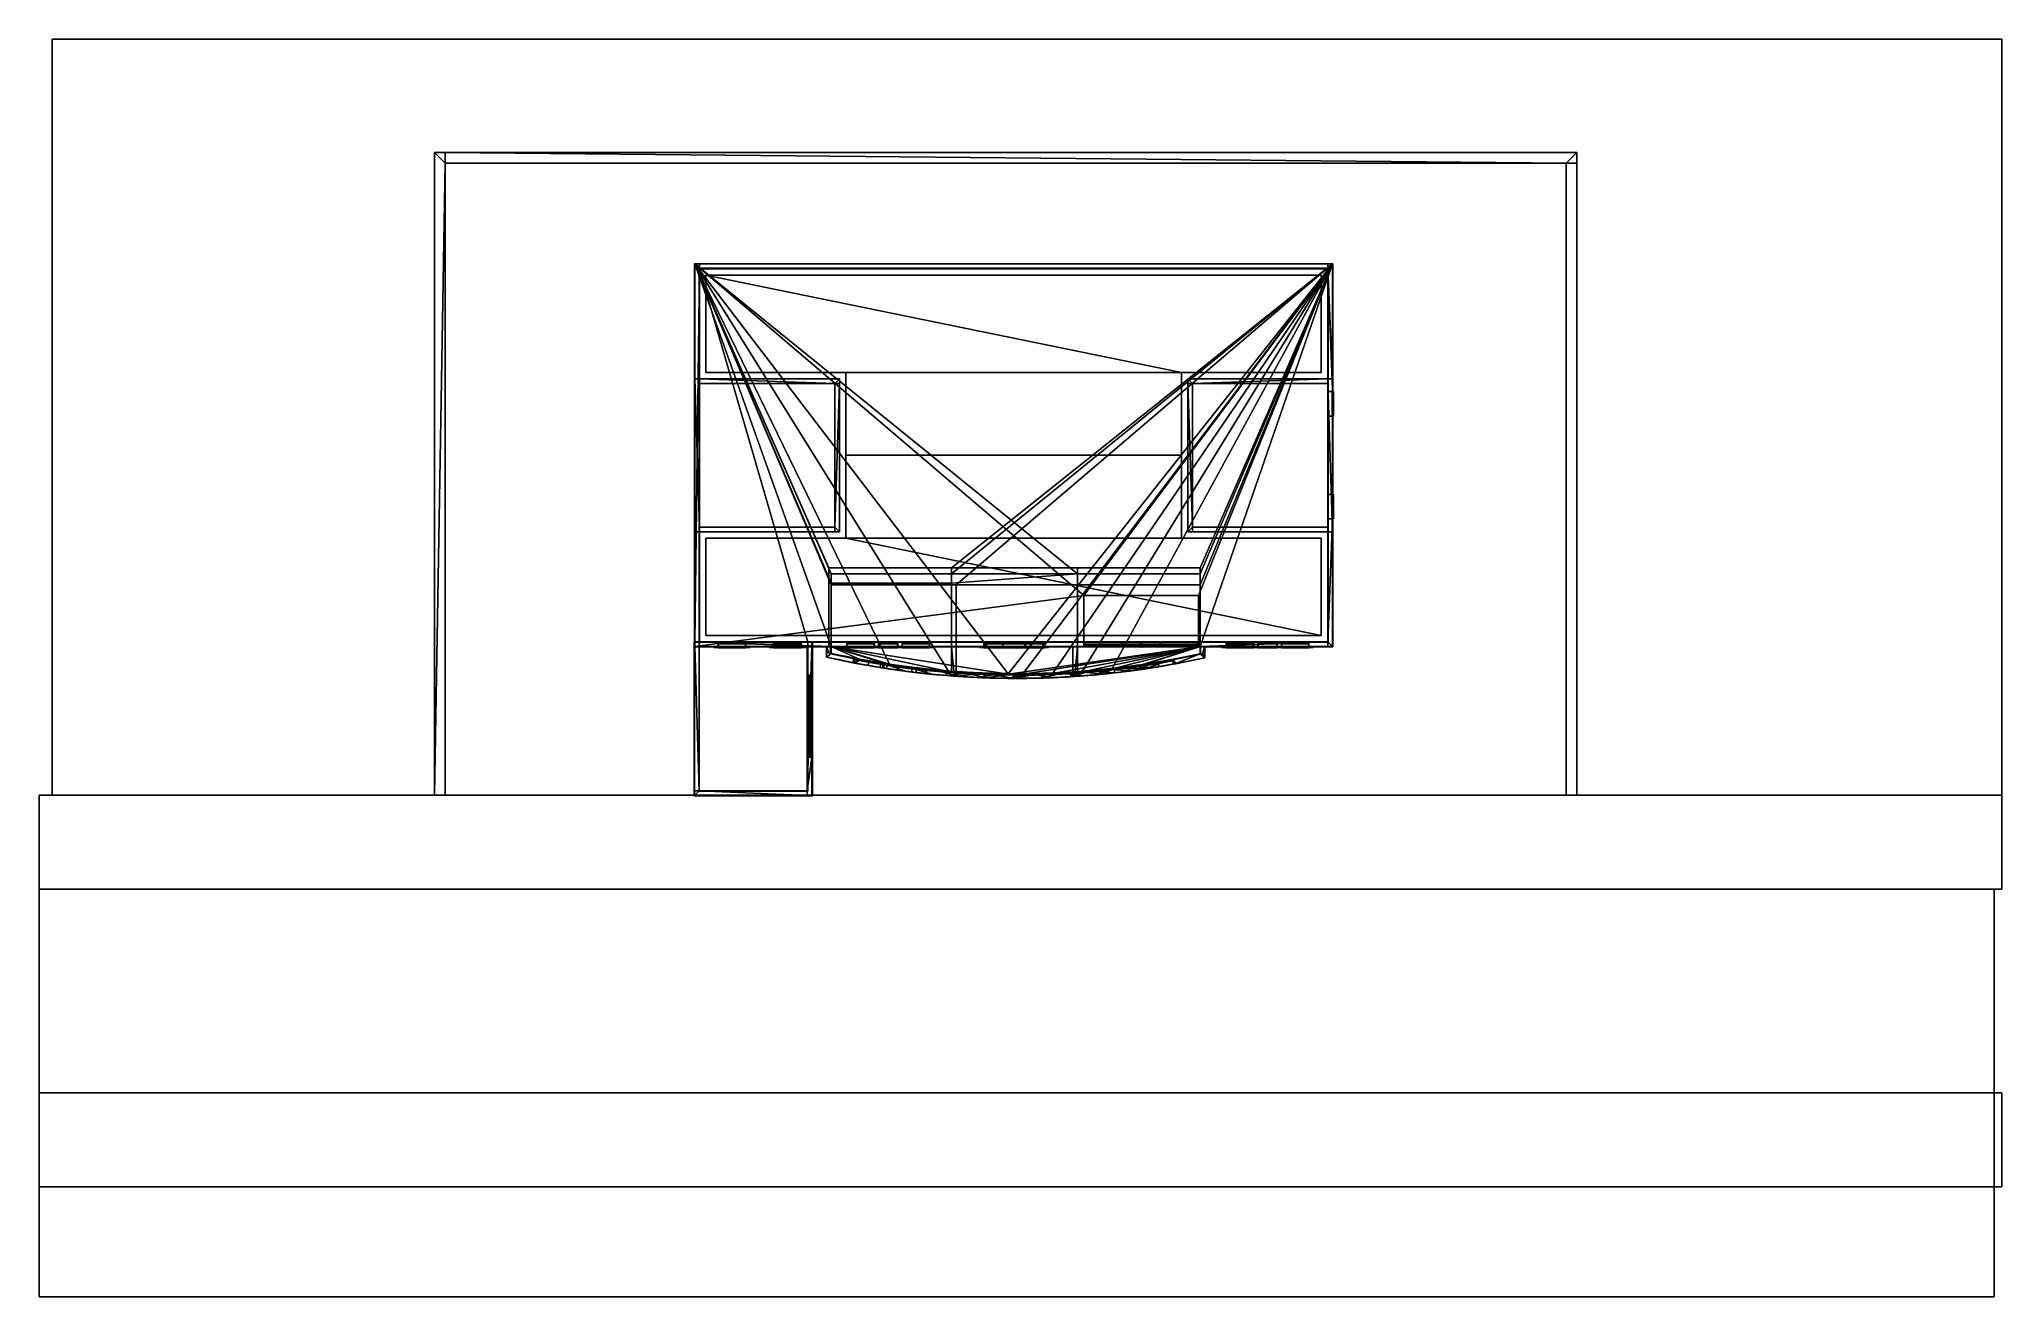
# Model space of a CAD drawing. Header units: metres. Extents: x -44.2 to 48.2, y -39.5 to 19.7.
import ezdxf

# ---------------------------------------------------------------- set-up
doc = ezdxf.new("R2010")
doc.units = ezdxf.units.M
for name, color, linetype, lineweight in [('3D-DETL', 5, 'Continuous', 9), ('3D-DOOR', 1, 'Continuous', 9), ('3D-DOOR-FRAM', 1, 'Continuous', 9), ('3D-DOOR-GLAZ', 1, 'Continuous', 9), ('3D-FLOR-OTLN', 6, 'Continuous', 9), ('3D-GLAZ', 6, 'Continuous', 9), ('3D-GLAZ-CWMG', 3, 'Continuous', 9), ('3D-PENCERE P', 6, 'Continuous', 9), ('3D-ROOF', 4, 'Continuous', 9), ('3D-WALL', 2, 'Continuous', 9)]:
    doc.layers.add(name, color=color, linetype=linetype, lineweight=lineweight)

# ---------------------------------------------------------------- blocks, each defined once
blk = doc.blocks.new('System Panel - Glazed_1-136820')
at = {"layer": '3D-GLAZ'}
mesh = blk.add_polyface(dxfattribs=at)
corners = [(-0.434, 0.049), (-0.434, 0.049, 2.33), (0.434, 0.049, 2.33), (0.434, 0.049)]
mesh.append_faces([[corners[k] for k in face] for face in [(2, 3, 0, 1)]])
mesh = blk.add_polyface(dxfattribs=at)
corners = [(0.434, 0.024), (-0.434, 0.024), (-0.434, 0.049), (0.434, 0.049)]
mesh.append_faces([[corners[k] for k in face] for face in [(0, 1, 2, 3)]])
mesh = blk.add_polyface(dxfattribs=at)
corners = [(-0.434, 0.024, 2.33), (0.434, 0.024, 2.33), (0.434, 0.049, 2.33), (-0.434, 0.049, 2.33)]
mesh.append_faces([[corners[k] for k in face] for face in [(0, 1, 2, 3)]])
mesh = blk.add_polyface(dxfattribs=at)
corners = [(-0.434, 0.024), (-0.434, 0.024, 2.33), (-0.434, 0.049, 2.33), (-0.434, 0.049)]
mesh.append_faces([[corners[k] for k in face] for face in [(0, 1, 2, 3)]])
mesh = blk.add_polyface(dxfattribs=at)
corners = [(-0.434, 0.024), (0.434, 0.024), (0.434, 0.024, 2.33), (-0.434, 0.024, 2.33)]
mesh.append_faces([[corners[k] for k in face] for face in [(3, 0, 1, 2)]])
mesh = blk.add_polyface(dxfattribs=at)
corners = [(0.434, 0.024, 2.33), (0.434, 0.024), (0.434, 0.049), (0.434, 0.049, 2.33)]
mesh.append_faces([[corners[k] for k in face] for face in [(0, 1, 2, 3)]])
blk = doc.blocks.new('System Panel - Glazed_1-136967')
at = {"layer": '3D-GLAZ'}
mesh = blk.add_polyface(dxfattribs=at)
corners = [(-0.436, 0.049), (-0.436, 0.049, 1.133), (0.436, 0.049, 1.133), (0.436, 0.049)]
mesh.append_faces([[corners[k] for k in face] for face in [(1, 2, 3, 0)]])
mesh = blk.add_polyface(dxfattribs=at)
corners = [(0.436, 0.024), (-0.436, 0.024), (-0.436, 0.049), (0.436, 0.049)]
mesh.append_faces([[corners[k] for k in face] for face in [(0, 1, 2, 3)]])
mesh = blk.add_polyface(dxfattribs=at)
corners = [(-0.436, 0.024, 1.133), (0.436, 0.024, 1.133), (0.436, 0.049, 1.133), (-0.436, 0.049, 1.133)]
mesh.append_faces([[corners[k] for k in face] for face in [(0, 1, 2, 3)]])
mesh = blk.add_polyface(dxfattribs=at)
corners = [(-0.436, 0.024), (-0.436, 0.024, 1.133), (-0.436, 0.049, 1.133), (-0.436, 0.049)]
mesh.append_faces([[corners[k] for k in face] for face in [(0, 1, 2, 3)]])
mesh = blk.add_polyface(dxfattribs=at)
corners = [(-0.436, 0.024), (0.436, 0.024), (0.436, 0.024, 1.133), (-0.436, 0.024, 1.133)]
mesh.append_faces([[corners[k] for k in face] for face in [(3, 0, 1, 2)]])
mesh = blk.add_polyface(dxfattribs=at)
corners = [(0.436, 0.024, 1.133), (0.436, 0.024), (0.436, 0.049), (0.436, 0.049, 1.133)]
mesh.append_faces([[corners[k] for k in face] for face in [(0, 1, 2, 3)]])
blk = doc.blocks.new('System Panel - Glazed_1-136828')
at = {"layer": '3D-GLAZ'}
mesh = blk.add_polyface(dxfattribs=at)
corners = [(-0.434, 0.049), (-0.434, 0.049, 1.07), (0.434, 0.049, 1.07), (0.434, 0.049)]
mesh.append_faces([[corners[k] for k in face] for face in [(2, 3, 0, 1)]])
mesh = blk.add_polyface(dxfattribs=at)
corners = [(0.434, 0.024), (-0.434, 0.024), (-0.434, 0.049), (0.434, 0.049)]
mesh.append_faces([[corners[k] for k in face] for face in [(0, 1, 2, 3)]])
mesh = blk.add_polyface(dxfattribs=at)
corners = [(-0.434, 0.024, 1.07), (0.434, 0.024, 1.07), (0.434, 0.049, 1.07), (-0.434, 0.049, 1.07)]
mesh.append_faces([[corners[k] for k in face] for face in [(0, 1, 2, 3)]])
mesh = blk.add_polyface(dxfattribs=at)
corners = [(-0.434, 0.024), (-0.434, 0.024, 1.07), (-0.434, 0.049, 1.07), (-0.434, 0.049)]
mesh.append_faces([[corners[k] for k in face] for face in [(0, 1, 2, 3)]])
mesh = blk.add_polyface(dxfattribs=at)
corners = [(-0.434, 0.024), (0.434, 0.024), (0.434, 0.024, 1.07), (-0.434, 0.024, 1.07)]
mesh.append_faces([[corners[k] for k in face] for face in [(2, 3, 0, 1)]])
mesh = blk.add_polyface(dxfattribs=at)
corners = [(0.434, 0.024, 1.07), (0.434, 0.024), (0.434, 0.049), (0.434, 0.049, 1.07)]
mesh.append_faces([[corners[k] for k in face] for face in [(0, 1, 2, 3)]])
blk = doc.blocks.new('System Panel - Glazed_1-136836')
at = {"layer": '3D-GLAZ'}
mesh = blk.add_polyface(dxfattribs=at)
corners = [(-0.434, 0.049), (-0.434, 0.049, 1.082), (0.434, 0.049, 1.082), (0.434, 0.049)]
mesh.append_faces([[corners[k] for k in face] for face in [(2, 3, 0, 1)]])
mesh = blk.add_polyface(dxfattribs=at)
corners = [(0.434, 0.024), (-0.434, 0.024), (-0.434, 0.049), (0.434, 0.049)]
mesh.append_faces([[corners[k] for k in face] for face in [(0, 1, 2, 3)]])
mesh = blk.add_polyface(dxfattribs=at)
corners = [(-0.434, 0.024, 1.082), (0.434, 0.024, 1.082), (0.434, 0.049, 1.082), (-0.434, 0.049, 1.082)]
mesh.append_faces([[corners[k] for k in face] for face in [(0, 1, 2, 3)]])
mesh = blk.add_polyface(dxfattribs=at)
corners = [(-0.434, 0.024), (-0.434, 0.024, 1.082), (-0.434, 0.049, 1.082), (-0.434, 0.049)]
mesh.append_faces([[corners[k] for k in face] for face in [(0, 1, 2, 3)]])
mesh = blk.add_polyface(dxfattribs=at)
corners = [(-0.434, 0.024), (0.434, 0.024), (0.434, 0.024, 1.082), (-0.434, 0.024, 1.082)]
mesh.append_faces([[corners[k] for k in face] for face in [(3, 0, 1, 2)]])
mesh = blk.add_polyface(dxfattribs=at)
corners = [(0.434, 0.024, 1.082), (0.434, 0.024), (0.434, 0.049), (0.434, 0.049, 1.082)]
mesh.append_faces([[corners[k] for k in face] for face in [(0, 1, 2, 3)]])
blk = doc.blocks.new('System Panel - Glazed_1-136844')
at = {"layer": '3D-GLAZ'}
mesh = blk.add_polyface(dxfattribs=at)
corners = [(-0.434, 0.049), (-0.434, 0.049, 1.272), (0.434, 0.049, 1.272), (0.434, 0.049)]
mesh.append_faces([[corners[k] for k in face] for face in [(2, 3, 0, 1)]])
mesh = blk.add_polyface(dxfattribs=at)
corners = [(0.434, 0.024), (-0.434, 0.024), (-0.434, 0.049), (0.434, 0.049)]
mesh.append_faces([[corners[k] for k in face] for face in [(0, 1, 2, 3)]])
mesh = blk.add_polyface(dxfattribs=at)
corners = [(-0.434, 0.024, 1.272), (0.434, 0.024, 1.272), (0.434, 0.049, 1.272), (-0.434, 0.049, 1.272)]
mesh.append_faces([[corners[k] for k in face] for face in [(0, 1, 2, 3)]])
mesh = blk.add_polyface(dxfattribs=at)
corners = [(-0.434, 0.024), (-0.434, 0.024, 1.272), (-0.434, 0.049, 1.272), (-0.434, 0.049)]
mesh.append_faces([[corners[k] for k in face] for face in [(0, 1, 2, 3)]])
mesh = blk.add_polyface(dxfattribs=at)
corners = [(-0.434, 0.024), (0.434, 0.024), (0.434, 0.024, 1.272), (-0.434, 0.024, 1.272)]
mesh.append_faces([[corners[k] for k in face] for face in [(3, 0, 1, 2)]])
mesh = blk.add_polyface(dxfattribs=at)
corners = [(0.434, 0.024, 1.272), (0.434, 0.024), (0.434, 0.049), (0.434, 0.049, 1.272)]
mesh.append_faces([[corners[k] for k in face] for face in [(0, 1, 2, 3)]])
blk = doc.blocks.new('System Panel - Glazed_1-136852')
at = {"layer": '3D-GLAZ'}
mesh = blk.add_polyface(dxfattribs=at)
corners = [(-0.434, 0.049), (-0.434, 0.049, 1.046), (0.434, 0.049, 1.046), (0.434, 0.049)]
mesh.append_faces([[corners[k] for k in face] for face in [(2, 3, 0, 1)]])
mesh = blk.add_polyface(dxfattribs=at)
corners = [(0.434, 0.024), (-0.434, 0.024), (-0.434, 0.049), (0.434, 0.049)]
mesh.append_faces([[corners[k] for k in face] for face in [(0, 1, 2, 3)]])
mesh = blk.add_polyface(dxfattribs=at)
corners = [(-0.434, 0.024, 1.046), (0.434, 0.024, 1.046), (0.434, 0.049, 1.046), (-0.434, 0.049, 1.046)]
mesh.append_faces([[corners[k] for k in face] for face in [(0, 1, 2, 3)]])
mesh = blk.add_polyface(dxfattribs=at)
corners = [(-0.434, 0.024), (-0.434, 0.024, 1.046), (-0.434, 0.049, 1.046), (-0.434, 0.049)]
mesh.append_faces([[corners[k] for k in face] for face in [(0, 1, 2, 3)]])
mesh = blk.add_polyface(dxfattribs=at)
corners = [(-0.434, 0.024), (0.434, 0.024), (0.434, 0.024, 1.046), (-0.434, 0.024, 1.046)]
mesh.append_faces([[corners[k] for k in face] for face in [(3, 0, 1, 2)]])
mesh = blk.add_polyface(dxfattribs=at)
corners = [(0.434, 0.024, 1.046), (0.434, 0.024), (0.434, 0.049), (0.434, 0.049, 1.046)]
mesh.append_faces([[corners[k] for k in face] for face in [(0, 1, 2, 3)]])
blk = doc.blocks.new('System Panel - Glazed_1-136860')
at = {"layer": '3D-GLAZ'}
mesh = blk.add_polyface(dxfattribs=at)
corners = [(-0.434, 0.049), (-0.434, 0.049, 1.041), (0.434, 0.049, 1.041), (0.434, 0.049)]
mesh.append_faces([[corners[k] for k in face] for face in [(2, 3, 0, 1)]])
mesh = blk.add_polyface(dxfattribs=at)
corners = [(0.434, 0.024), (-0.434, 0.024), (-0.434, 0.049), (0.434, 0.049)]
mesh.append_faces([[corners[k] for k in face] for face in [(0, 1, 2, 3)]])
mesh = blk.add_polyface(dxfattribs=at)
corners = [(-0.434, 0.024, 1.041), (0.434, 0.024, 1.041), (0.434, 0.049, 1.041), (-0.434, 0.049, 1.041)]
mesh.append_faces([[corners[k] for k in face] for face in [(0, 1, 2, 3)]])
mesh = blk.add_polyface(dxfattribs=at)
corners = [(-0.434, 0.024), (-0.434, 0.024, 1.041), (-0.434, 0.049, 1.041), (-0.434, 0.049)]
mesh.append_faces([[corners[k] for k in face] for face in [(0, 1, 2, 3)]])
mesh = blk.add_polyface(dxfattribs=at)
corners = [(-0.434, 0.024), (0.434, 0.024), (0.434, 0.024, 1.041), (-0.434, 0.024, 1.041)]
mesh.append_faces([[corners[k] for k in face] for face in [(3, 0, 1, 2)]])
mesh = blk.add_polyface(dxfattribs=at)
corners = [(0.434, 0.024, 1.041), (0.434, 0.024), (0.434, 0.049), (0.434, 0.049, 1.041)]
mesh.append_faces([[corners[k] for k in face] for face in [(0, 1, 2, 3)]])
blk = doc.blocks.new('System Panel - Glazed_1-136868')
at = {"layer": '3D-GLAZ'}
mesh = blk.add_polyface(dxfattribs=at)
corners = [(-0.434, 0.049), (-0.434, 0.049, 1.304), (0.434, 0.049, 1.304), (0.434, 0.049)]
mesh.append_faces([[corners[k] for k in face] for face in [(2, 3, 0, 1)]])
mesh = blk.add_polyface(dxfattribs=at)
corners = [(0.434, 0.024), (-0.434, 0.024), (-0.434, 0.049), (0.434, 0.049)]
mesh.append_faces([[corners[k] for k in face] for face in [(0, 1, 2, 3)]])
mesh = blk.add_polyface(dxfattribs=at)
corners = [(-0.434, 0.024, 1.304), (0.434, 0.024, 1.304), (0.434, 0.049, 1.304), (-0.434, 0.049, 1.304)]
mesh.append_faces([[corners[k] for k in face] for face in [(0, 1, 2, 3)]])
mesh = blk.add_polyface(dxfattribs=at)
corners = [(-0.434, 0.024), (-0.434, 0.024, 1.304), (-0.434, 0.049, 1.304), (-0.434, 0.049)]
mesh.append_faces([[corners[k] for k in face] for face in [(0, 1, 2, 3)]])
mesh = blk.add_polyface(dxfattribs=at)
corners = [(-0.434, 0.024), (0.434, 0.024), (0.434, 0.024, 1.304), (-0.434, 0.024, 1.304)]
mesh.append_faces([[corners[k] for k in face] for face in [(3, 0, 1, 2)]])
mesh = blk.add_polyface(dxfattribs=at)
corners = [(0.434, 0.024, 1.304), (0.434, 0.024), (0.434, 0.049), (0.434, 0.049, 1.304)]
mesh.append_faces([[corners[k] for k in face] for face in [(0, 1, 2, 3)]])
blk = doc.blocks.new('System Panel - Glazed_1-136876')
at = {"layer": '3D-GLAZ'}
mesh = blk.add_polyface(dxfattribs=at)
corners = [(-0.434, 0.049), (-0.434, 0.049, 1.055), (0.434, 0.049, 1.055), (0.434, 0.049)]
mesh.append_faces([[corners[k] for k in face] for face in [(2, 3, 0, 1)]])
mesh = blk.add_polyface(dxfattribs=at)
corners = [(0.434, 0.024), (-0.434, 0.024), (-0.434, 0.049), (0.434, 0.049)]
mesh.append_faces([[corners[k] for k in face] for face in [(0, 1, 2, 3)]])
mesh = blk.add_polyface(dxfattribs=at)
corners = [(-0.434, 0.024, 1.055), (0.434, 0.024, 1.055), (0.434, 0.049, 1.055), (-0.434, 0.049, 1.055)]
mesh.append_faces([[corners[k] for k in face] for face in [(0, 1, 2, 3)]])
mesh = blk.add_polyface(dxfattribs=at)
corners = [(-0.434, 0.024), (-0.434, 0.024, 1.055), (-0.434, 0.049, 1.055), (-0.434, 0.049)]
mesh.append_faces([[corners[k] for k in face] for face in [(0, 1, 2, 3)]])
mesh = blk.add_polyface(dxfattribs=at)
corners = [(-0.434, 0.024), (0.434, 0.024), (0.434, 0.024, 1.055), (-0.434, 0.024, 1.055)]
mesh.append_faces([[corners[k] for k in face] for face in [(3, 0, 1, 2)]])
mesh = blk.add_polyface(dxfattribs=at)
corners = [(0.434, 0.024, 1.055), (0.434, 0.024), (0.434, 0.049), (0.434, 0.049, 1.055)]
mesh.append_faces([[corners[k] for k in face] for face in [(0, 1, 2, 3)]])
blk = doc.blocks.new('System Panel - Glazed_1-136884')
at = {"layer": '3D-GLAZ'}
mesh = blk.add_polyface(dxfattribs=at)
corners = [(-0.434, 0.049), (-0.434, 0.049, 1.032), (0.434, 0.049, 1.032), (0.434, 0.049)]
mesh.append_faces([[corners[k] for k in face] for face in [(2, 3, 0, 1)]])
mesh = blk.add_polyface(dxfattribs=at)
corners = [(0.434, 0.024), (-0.434, 0.024), (-0.434, 0.049), (0.434, 0.049)]
mesh.append_faces([[corners[k] for k in face] for face in [(0, 1, 2, 3)]])
mesh = blk.add_polyface(dxfattribs=at)
corners = [(-0.434, 0.024, 1.032), (0.434, 0.024, 1.032), (0.434, 0.049, 1.032), (-0.434, 0.049, 1.032)]
mesh.append_faces([[corners[k] for k in face] for face in [(0, 1, 2, 3)]])
mesh = blk.add_polyface(dxfattribs=at)
corners = [(-0.434, 0.024), (-0.434, 0.024, 1.032), (-0.434, 0.049, 1.032), (-0.434, 0.049)]
mesh.append_faces([[corners[k] for k in face] for face in [(0, 1, 2, 3)]])
mesh = blk.add_polyface(dxfattribs=at)
corners = [(-0.434, 0.024), (0.434, 0.024), (0.434, 0.024, 1.032), (-0.434, 0.024, 1.032)]
mesh.append_faces([[corners[k] for k in face] for face in [(3, 0, 1, 2)]])
mesh = blk.add_polyface(dxfattribs=at)
corners = [(0.434, 0.024, 1.032), (0.434, 0.024), (0.434, 0.049), (0.434, 0.049, 1.032)]
mesh.append_faces([[corners[k] for k in face] for face in [(0, 1, 2, 3)]])
blk = doc.blocks.new('System Panel - Glazed_1-152241')
at = {"layer": '3D-GLAZ'}
mesh = blk.add_polyface(dxfattribs=at)
corners = [(-0.434, 0.049), (-0.434, 0.049, 1.332), (0.434, 0.049, 1.332), (0.434, 0.049)]
mesh.append_faces([[corners[k] for k in face] for face in [(1, 2, 3, 0)]])
mesh = blk.add_polyface(dxfattribs=at)
corners = [(0.434, 0.024), (-0.434, 0.024), (-0.434, 0.049), (0.434, 0.049)]
mesh.append_faces([[corners[k] for k in face] for face in [(0, 1, 2, 3)]])
mesh = blk.add_polyface(dxfattribs=at)
corners = [(-0.434, 0.024, 1.332), (0.434, 0.024, 1.332), (0.434, 0.049, 1.332), (-0.434, 0.049, 1.332)]
mesh.append_faces([[corners[k] for k in face] for face in [(0, 1, 2, 3)]])
mesh = blk.add_polyface(dxfattribs=at)
corners = [(-0.434, 0.024), (-0.434, 0.024, 1.332), (-0.434, 0.049, 1.332), (-0.434, 0.049)]
mesh.append_faces([[corners[k] for k in face] for face in [(0, 1, 2, 3)]])
mesh = blk.add_polyface(dxfattribs=at)
corners = [(-0.434, 0.024), (0.434, 0.024), (0.434, 0.024, 1.332), (-0.434, 0.024, 1.332)]
mesh.append_faces([[corners[k] for k in face] for face in [(3, 0, 1, 2)]])
mesh = blk.add_polyface(dxfattribs=at)
corners = [(0.434, 0.024, 1.332), (0.434, 0.024), (0.434, 0.049), (0.434, 0.049, 1.332)]
mesh.append_faces([[corners[k] for k in face] for face in [(0, 1, 2, 3)]])
blk = doc.blocks.new('System Panel - Glazed_1-136902')
at = {"layer": '3D-GLAZ'}
mesh = blk.add_polyface(dxfattribs=at)
corners = [(-0.434, 0.049), (-0.434, 0.049, 1.089), (0.434, 0.049, 1.089), (0.434, 0.049)]
mesh.append_faces([[corners[k] for k in face] for face in [(2, 3, 0, 1)]])
mesh = blk.add_polyface(dxfattribs=at)
corners = [(0.434, 0.024), (-0.434, 0.024), (-0.434, 0.049), (0.434, 0.049)]
mesh.append_faces([[corners[k] for k in face] for face in [(0, 1, 2, 3)]])
mesh = blk.add_polyface(dxfattribs=at)
corners = [(-0.434, 0.024, 1.089), (0.434, 0.024, 1.089), (0.434, 0.049, 1.089), (-0.434, 0.049, 1.089)]
mesh.append_faces([[corners[k] for k in face] for face in [(0, 1, 2, 3)]])
mesh = blk.add_polyface(dxfattribs=at)
corners = [(-0.434, 0.024), (-0.434, 0.024, 1.089), (-0.434, 0.049, 1.089), (-0.434, 0.049)]
mesh.append_faces([[corners[k] for k in face] for face in [(0, 1, 2, 3)]])
mesh = blk.add_polyface(dxfattribs=at)
corners = [(-0.434, 0.024), (0.434, 0.024), (0.434, 0.024, 1.089), (-0.434, 0.024, 1.089)]
mesh.append_faces([[corners[k] for k in face] for face in [(3, 0, 1, 2)]])
mesh = blk.add_polyface(dxfattribs=at)
corners = [(0.434, 0.024, 1.089), (0.434, 0.024), (0.434, 0.049), (0.434, 0.049, 1.089)]
mesh.append_faces([[corners[k] for k in face] for face in [(0, 1, 2, 3)]])
blk = doc.blocks.new('System Panel - Glazed_1-136917')
at = {"layer": '3D-GLAZ'}
mesh = blk.add_polyface(dxfattribs=at)
corners = [(-0.434, 0.049), (-0.434, 0.049, 1.039), (0.434, 0.049, 1.039), (0.434, 0.049)]
mesh.append_faces([[corners[k] for k in face] for face in [(1, 2, 3, 0)]])
mesh = blk.add_polyface(dxfattribs=at)
corners = [(0.434, 0.024), (-0.434, 0.024), (-0.434, 0.049), (0.434, 0.049)]
mesh.append_faces([[corners[k] for k in face] for face in [(0, 1, 2, 3)]])
mesh = blk.add_polyface(dxfattribs=at)
corners = [(-0.434, 0.024, 1.039), (0.434, 0.024, 1.039), (0.434, 0.049, 1.039), (-0.434, 0.049, 1.039)]
mesh.append_faces([[corners[k] for k in face] for face in [(0, 1, 2, 3)]])
mesh = blk.add_polyface(dxfattribs=at)
corners = [(-0.434, 0.024), (-0.434, 0.024, 1.039), (-0.434, 0.049, 1.039), (-0.434, 0.049)]
mesh.append_faces([[corners[k] for k in face] for face in [(0, 1, 2, 3)]])
mesh = blk.add_polyface(dxfattribs=at)
corners = [(-0.434, 0.024), (0.434, 0.024), (0.434, 0.024, 1.039), (-0.434, 0.024, 1.039)]
mesh.append_faces([[corners[k] for k in face] for face in [(3, 0, 1, 2)]])
mesh = blk.add_polyface(dxfattribs=at)
corners = [(0.434, 0.024, 1.039), (0.434, 0.024), (0.434, 0.049), (0.434, 0.049, 1.039)]
mesh.append_faces([[corners[k] for k in face] for face in [(0, 1, 2, 3)]])
blk = doc.blocks.new('System Panel - Glazed_1-136933')
at = {"layer": '3D-GLAZ'}
mesh = blk.add_polyface(dxfattribs=at)
corners = [(-0.434, 0.049), (-0.434, 0.049, 0.993), (0.434, 0.049, 0.993), (0.434, 0.049)]
mesh.append_faces([[corners[k] for k in face] for face in [(2, 3, 0, 1)]])
mesh = blk.add_polyface(dxfattribs=at)
corners = [(0.434, 0.024), (-0.434, 0.024), (-0.434, 0.049), (0.434, 0.049)]
mesh.append_faces([[corners[k] for k in face] for face in [(0, 1, 2, 3)]])
mesh = blk.add_polyface(dxfattribs=at)
corners = [(-0.434, 0.024, 0.993), (0.434, 0.024, 0.993), (0.434, 0.049, 0.993), (-0.434, 0.049, 0.993)]
mesh.append_faces([[corners[k] for k in face] for face in [(0, 1, 2, 3)]])
mesh = blk.add_polyface(dxfattribs=at)
corners = [(-0.434, 0.024), (-0.434, 0.024, 0.993), (-0.434, 0.049, 0.993), (-0.434, 0.049)]
mesh.append_faces([[corners[k] for k in face] for face in [(0, 1, 2, 3)]])
mesh = blk.add_polyface(dxfattribs=at)
corners = [(-0.434, 0.024), (0.434, 0.024), (0.434, 0.024, 0.993), (-0.434, 0.024, 0.993)]
mesh.append_faces([[corners[k] for k in face] for face in [(2, 3, 0, 1)]])
mesh = blk.add_polyface(dxfattribs=at)
corners = [(0.434, 0.024, 0.993), (0.434, 0.024), (0.434, 0.049), (0.434, 0.049, 0.993)]
mesh.append_faces([[corners[k] for k in face] for face in [(0, 1, 2, 3)]])
blk = doc.blocks.new('System Panel - Glazed_1-136926')
at = {"layer": '3D-GLAZ'}
mesh = blk.add_polyface(dxfattribs=at)
corners = [(-0.434, 0.049), (-0.434, 0.049, 1.133), (0.434, 0.049, 1.133), (0.434, 0.049)]
mesh.append_faces([[corners[k] for k in face] for face in [(2, 3, 0, 1)]])
mesh = blk.add_polyface(dxfattribs=at)
corners = [(0.434, 0.024), (-0.434, 0.024), (-0.434, 0.049), (0.434, 0.049)]
mesh.append_faces([[corners[k] for k in face] for face in [(0, 1, 2, 3)]])
mesh = blk.add_polyface(dxfattribs=at)
corners = [(-0.434, 0.024, 1.133), (0.434, 0.024, 1.133), (0.434, 0.049, 1.133), (-0.434, 0.049, 1.133)]
mesh.append_faces([[corners[k] for k in face] for face in [(0, 1, 2, 3)]])
mesh = blk.add_polyface(dxfattribs=at)
corners = [(-0.434, 0.024), (-0.434, 0.024, 1.133), (-0.434, 0.049, 1.133), (-0.434, 0.049)]
mesh.append_faces([[corners[k] for k in face] for face in [(0, 1, 2, 3)]])
mesh = blk.add_polyface(dxfattribs=at)
corners = [(-0.434, 0.024), (0.434, 0.024), (0.434, 0.024, 1.133), (-0.434, 0.024, 1.133)]
mesh.append_faces([[corners[k] for k in face] for face in [(3, 0, 1, 2)]])
mesh = blk.add_polyface(dxfattribs=at)
corners = [(0.434, 0.024, 1.133), (0.434, 0.024), (0.434, 0.049), (0.434, 0.049, 1.133)]
mesh.append_faces([[corners[k] for k in face] for face in [(0, 1, 2, 3)]])
blk = doc.blocks.new('System Panel - Glazed_1-136934')
at = {"layer": '3D-GLAZ'}
mesh = blk.add_polyface(dxfattribs=at)
corners = [(-0.434, 0.049), (-0.434, 0.049, 1.274), (0.434, 0.049, 1.274), (0.434, 0.049)]
mesh.append_faces([[corners[k] for k in face] for face in [(2, 3, 0, 1)]])
mesh = blk.add_polyface(dxfattribs=at)
corners = [(0.434, 0.024), (-0.434, 0.024), (-0.434, 0.049), (0.434, 0.049)]
mesh.append_faces([[corners[k] for k in face] for face in [(0, 1, 2, 3)]])
mesh = blk.add_polyface(dxfattribs=at)
corners = [(-0.434, 0.024, 1.274), (0.434, 0.024, 1.274), (0.434, 0.049, 1.274), (-0.434, 0.049, 1.274)]
mesh.append_faces([[corners[k] for k in face] for face in [(0, 1, 2, 3)]])
mesh = blk.add_polyface(dxfattribs=at)
corners = [(-0.434, 0.024), (-0.434, 0.024, 1.274), (-0.434, 0.049, 1.274), (-0.434, 0.049)]
mesh.append_faces([[corners[k] for k in face] for face in [(0, 1, 2, 3)]])
mesh = blk.add_polyface(dxfattribs=at)
corners = [(-0.434, 0.024), (0.434, 0.024), (0.434, 0.024, 1.274), (-0.434, 0.024, 1.274)]
mesh.append_faces([[corners[k] for k in face] for face in [(2, 3, 0, 1)]])
mesh = blk.add_polyface(dxfattribs=at)
corners = [(0.434, 0.024, 1.274), (0.434, 0.024), (0.434, 0.049), (0.434, 0.049, 1.274)]
mesh.append_faces([[corners[k] for k in face] for face in [(0, 1, 2, 3)]])
blk = doc.blocks.new('System Panel - Glazed_1-136975')
at = {"layer": '3D-GLAZ'}
mesh = blk.add_polyface(dxfattribs=at)
corners = [(-0.436, 0.049), (-0.436, 0.049, 1.274), (0.436, 0.049, 1.274), (0.436, 0.049)]
mesh.append_faces([[corners[k] for k in face] for face in [(1, 2, 3, 0)]])
mesh = blk.add_polyface(dxfattribs=at)
corners = [(0.436, 0.024), (-0.436, 0.024), (-0.436, 0.049), (0.436, 0.049)]
mesh.append_faces([[corners[k] for k in face] for face in [(0, 1, 2, 3)]])
mesh = blk.add_polyface(dxfattribs=at)
corners = [(-0.436, 0.024, 1.274), (0.436, 0.024, 1.274), (0.436, 0.049, 1.274), (-0.436, 0.049, 1.274)]
mesh.append_faces([[corners[k] for k in face] for face in [(0, 1, 2, 3)]])
mesh = blk.add_polyface(dxfattribs=at)
corners = [(-0.436, 0.024), (-0.436, 0.024, 1.274), (-0.436, 0.049, 1.274), (-0.436, 0.049)]
mesh.append_faces([[corners[k] for k in face] for face in [(0, 1, 2, 3)]])
mesh = blk.add_polyface(dxfattribs=at)
corners = [(-0.436, 0.024), (0.436, 0.024), (0.436, 0.024, 1.274), (-0.436, 0.024, 1.274)]
mesh.append_faces([[corners[k] for k in face] for face in [(3, 0, 1, 2)]])
mesh = blk.add_polyface(dxfattribs=at)
corners = [(0.436, 0.024, 1.274), (0.436, 0.024), (0.436, 0.049), (0.436, 0.049, 1.274)]
mesh.append_faces([[corners[k] for k in face] for face in [(0, 1, 2, 3)]])
blk = doc.blocks.new('System Panel - Glazed_1-137090')
at = {"layer": '3D-GLAZ'}
mesh = blk.add_polyface(dxfattribs=at)
corners = [(-0.436, 0.049), (-0.436, 0.049, 0.993), (0.436, 0.049, 0.993), (0.436, 0.049)]
mesh.append_faces([[corners[k] for k in face] for face in [(1, 2, 3, 0)]])
mesh = blk.add_polyface(dxfattribs=at)
corners = [(0.436, 0.024), (-0.436, 0.024), (-0.436, 0.049), (0.436, 0.049)]
mesh.append_faces([[corners[k] for k in face] for face in [(0, 1, 2, 3)]])
mesh = blk.add_polyface(dxfattribs=at)
corners = [(-0.436, 0.024, 0.993), (0.436, 0.024, 0.993), (0.436, 0.049, 0.993), (-0.436, 0.049, 0.993)]
mesh.append_faces([[corners[k] for k in face] for face in [(0, 1, 2, 3)]])
mesh = blk.add_polyface(dxfattribs=at)
corners = [(-0.436, 0.024), (-0.436, 0.024, 0.993), (-0.436, 0.049, 0.993), (-0.436, 0.049)]
mesh.append_faces([[corners[k] for k in face] for face in [(0, 1, 2, 3)]])
mesh = blk.add_polyface(dxfattribs=at)
corners = [(-0.436, 0.024), (0.436, 0.024), (0.436, 0.024, 0.993), (-0.436, 0.024, 0.993)]
mesh.append_faces([[corners[k] for k in face] for face in [(2, 3, 0, 1)]])
mesh = blk.add_polyface(dxfattribs=at)
corners = [(0.436, 0.024, 0.993), (0.436, 0.024), (0.436, 0.049), (0.436, 0.049, 0.993)]
mesh.append_faces([[corners[k] for k in face] for face in [(0, 1, 2, 3)]])
blk = doc.blocks.new('System Panel - Glazed_1-136986')
at = {"layer": '3D-GLAZ'}
mesh = blk.add_polyface(dxfattribs=at)
corners = [(-0.436, 0.049), (-0.436, 0.049, 2.33), (0.436, 0.049, 2.33), (0.436, 0.049)]
mesh.append_faces([[corners[k] for k in face] for face in [(1, 2, 3, 0)]])
mesh = blk.add_polyface(dxfattribs=at)
corners = [(0.436, 0.024), (-0.436, 0.024), (-0.436, 0.049), (0.436, 0.049)]
mesh.append_faces([[corners[k] for k in face] for face in [(0, 1, 2, 3)]])
mesh = blk.add_polyface(dxfattribs=at)
corners = [(-0.436, 0.024, 2.33), (0.436, 0.024, 2.33), (0.436, 0.049, 2.33), (-0.436, 0.049, 2.33)]
mesh.append_faces([[corners[k] for k in face] for face in [(0, 1, 2, 3)]])
mesh = blk.add_polyface(dxfattribs=at)
corners = [(-0.436, 0.024), (-0.436, 0.024, 2.33), (-0.436, 0.049, 2.33), (-0.436, 0.049)]
mesh.append_faces([[corners[k] for k in face] for face in [(0, 1, 2, 3)]])
mesh = blk.add_polyface(dxfattribs=at)
corners = [(-0.436, 0.024), (0.436, 0.024), (0.436, 0.024, 2.33), (-0.436, 0.024, 2.33)]
mesh.append_faces([[corners[k] for k in face] for face in [(3, 0, 1, 2)]])
mesh = blk.add_polyface(dxfattribs=at)
corners = [(0.436, 0.024, 2.33), (0.436, 0.024), (0.436, 0.049), (0.436, 0.049, 2.33)]
mesh.append_faces([[corners[k] for k in face] for face in [(0, 1, 2, 3)]])
blk = doc.blocks.new('System Panel - Glazed_1-136994')
at = {"layer": '3D-GLAZ'}
mesh = blk.add_polyface(dxfattribs=at)
corners = [(-0.436, 0.049), (-0.436, 0.049, 1.07), (0.436, 0.049, 1.07), (0.436, 0.049)]
mesh.append_faces([[corners[k] for k in face] for face in [(1, 2, 3, 0)]])
mesh = blk.add_polyface(dxfattribs=at)
corners = [(0.436, 0.024), (-0.436, 0.024), (-0.436, 0.049), (0.436, 0.049)]
mesh.append_faces([[corners[k] for k in face] for face in [(0, 1, 2, 3)]])
mesh = blk.add_polyface(dxfattribs=at)
corners = [(-0.436, 0.024, 1.07), (0.436, 0.024, 1.07), (0.436, 0.049, 1.07), (-0.436, 0.049, 1.07)]
mesh.append_faces([[corners[k] for k in face] for face in [(0, 1, 2, 3)]])
mesh = blk.add_polyface(dxfattribs=at)
corners = [(-0.436, 0.024), (-0.436, 0.024, 1.07), (-0.436, 0.049, 1.07), (-0.436, 0.049)]
mesh.append_faces([[corners[k] for k in face] for face in [(0, 1, 2, 3)]])
mesh = blk.add_polyface(dxfattribs=at)
corners = [(-0.436, 0.024), (0.436, 0.024), (0.436, 0.024, 1.07), (-0.436, 0.024, 1.07)]
mesh.append_faces([[corners[k] for k in face] for face in [(2, 3, 0, 1)]])
mesh = blk.add_polyface(dxfattribs=at)
corners = [(0.436, 0.024, 1.07), (0.436, 0.024), (0.436, 0.049), (0.436, 0.049, 1.07)]
mesh.append_faces([[corners[k] for k in face] for face in [(0, 1, 2, 3)]])
blk = doc.blocks.new('System Panel - Glazed_1-137002')
at = {"layer": '3D-GLAZ'}
mesh = blk.add_polyface(dxfattribs=at)
corners = [(-0.436, 0.049), (-0.436, 0.049, 1.082), (0.436, 0.049, 1.082), (0.436, 0.049)]
mesh.append_faces([[corners[k] for k in face] for face in [(1, 2, 3, 0)]])
mesh = blk.add_polyface(dxfattribs=at)
corners = [(0.436, 0.024), (-0.436, 0.024), (-0.436, 0.049), (0.436, 0.049)]
mesh.append_faces([[corners[k] for k in face] for face in [(0, 1, 2, 3)]])
mesh = blk.add_polyface(dxfattribs=at)
corners = [(-0.436, 0.024, 1.082), (0.436, 0.024, 1.082), (0.436, 0.049, 1.082), (-0.436, 0.049, 1.082)]
mesh.append_faces([[corners[k] for k in face] for face in [(0, 1, 2, 3)]])
mesh = blk.add_polyface(dxfattribs=at)
corners = [(-0.436, 0.024), (-0.436, 0.024, 1.082), (-0.436, 0.049, 1.082), (-0.436, 0.049)]
mesh.append_faces([[corners[k] for k in face] for face in [(0, 1, 2, 3)]])
mesh = blk.add_polyface(dxfattribs=at)
corners = [(-0.436, 0.024), (0.436, 0.024), (0.436, 0.024, 1.082), (-0.436, 0.024, 1.082)]
mesh.append_faces([[corners[k] for k in face] for face in [(3, 0, 1, 2)]])
mesh = blk.add_polyface(dxfattribs=at)
corners = [(0.436, 0.024, 1.082), (0.436, 0.024), (0.436, 0.049), (0.436, 0.049, 1.082)]
mesh.append_faces([[corners[k] for k in face] for face in [(0, 1, 2, 3)]])
blk = doc.blocks.new('System Panel - Glazed_1-137010')
at = {"layer": '3D-GLAZ'}
mesh = blk.add_polyface(dxfattribs=at)
corners = [(-0.436, 0.049), (-0.436, 0.049, 1.272), (0.436, 0.049, 1.272), (0.436, 0.049)]
mesh.append_faces([[corners[k] for k in face] for face in [(1, 2, 3, 0)]])
mesh = blk.add_polyface(dxfattribs=at)
corners = [(0.436, 0.024), (-0.436, 0.024), (-0.436, 0.049), (0.436, 0.049)]
mesh.append_faces([[corners[k] for k in face] for face in [(0, 1, 2, 3)]])
mesh = blk.add_polyface(dxfattribs=at)
corners = [(-0.436, 0.024, 1.272), (0.436, 0.024, 1.272), (0.436, 0.049, 1.272), (-0.436, 0.049, 1.272)]
mesh.append_faces([[corners[k] for k in face] for face in [(0, 1, 2, 3)]])
mesh = blk.add_polyface(dxfattribs=at)
corners = [(-0.436, 0.024), (-0.436, 0.024, 1.272), (-0.436, 0.049, 1.272), (-0.436, 0.049)]
mesh.append_faces([[corners[k] for k in face] for face in [(0, 1, 2, 3)]])
mesh = blk.add_polyface(dxfattribs=at)
corners = [(-0.436, 0.024), (0.436, 0.024), (0.436, 0.024, 1.272), (-0.436, 0.024, 1.272)]
mesh.append_faces([[corners[k] for k in face] for face in [(2, 3, 0, 1)]])
mesh = blk.add_polyface(dxfattribs=at)
corners = [(0.436, 0.024, 1.272), (0.436, 0.024), (0.436, 0.049), (0.436, 0.049, 1.272)]
mesh.append_faces([[corners[k] for k in face] for face in [(0, 1, 2, 3)]])
blk = doc.blocks.new('System Panel - Glazed_1-137043')
at = {"layer": '3D-GLAZ'}
mesh = blk.add_polyface(dxfattribs=at)
corners = [(-0.436, 0.049), (-0.436, 0.049, 1.041), (0.436, 0.049, 1.041), (0.436, 0.049)]
mesh.append_faces([[corners[k] for k in face] for face in [(1, 2, 3, 0)]])
mesh = blk.add_polyface(dxfattribs=at)
corners = [(0.436, 0.024), (-0.436, 0.024), (-0.436, 0.049), (0.436, 0.049)]
mesh.append_faces([[corners[k] for k in face] for face in [(0, 1, 2, 3)]])
mesh = blk.add_polyface(dxfattribs=at)
corners = [(-0.436, 0.024, 1.041), (0.436, 0.024, 1.041), (0.436, 0.049, 1.041), (-0.436, 0.049, 1.041)]
mesh.append_faces([[corners[k] for k in face] for face in [(0, 1, 2, 3)]])
mesh = blk.add_polyface(dxfattribs=at)
corners = [(-0.436, 0.024), (-0.436, 0.024, 1.041), (-0.436, 0.049, 1.041), (-0.436, 0.049)]
mesh.append_faces([[corners[k] for k in face] for face in [(0, 1, 2, 3)]])
mesh = blk.add_polyface(dxfattribs=at)
corners = [(-0.436, 0.024), (0.436, 0.024), (0.436, 0.024, 1.041), (-0.436, 0.024, 1.041)]
mesh.append_faces([[corners[k] for k in face] for face in [(3, 0, 1, 2)]])
mesh = blk.add_polyface(dxfattribs=at)
corners = [(0.436, 0.024, 1.041), (0.436, 0.024), (0.436, 0.049), (0.436, 0.049, 1.041)]
mesh.append_faces([[corners[k] for k in face] for face in [(0, 1, 2, 3)]])
blk = doc.blocks.new('System Panel - Glazed_1-137028')
at = {"layer": '3D-GLAZ'}
mesh = blk.add_polyface(dxfattribs=at)
corners = [(-0.436, 0.049), (-0.436, 0.049, 1.304), (0.436, 0.049, 1.304), (0.436, 0.049)]
mesh.append_faces([[corners[k] for k in face] for face in [(1, 2, 3, 0)]])
mesh = blk.add_polyface(dxfattribs=at)
corners = [(0.436, 0.024), (-0.436, 0.024), (-0.436, 0.049), (0.436, 0.049)]
mesh.append_faces([[corners[k] for k in face] for face in [(0, 1, 2, 3)]])
mesh = blk.add_polyface(dxfattribs=at)
corners = [(-0.436, 0.024, 1.304), (0.436, 0.024, 1.304), (0.436, 0.049, 1.304), (-0.436, 0.049, 1.304)]
mesh.append_faces([[corners[k] for k in face] for face in [(0, 1, 2, 3)]])
mesh = blk.add_polyface(dxfattribs=at)
corners = [(-0.436, 0.024), (-0.436, 0.024, 1.304), (-0.436, 0.049, 1.304), (-0.436, 0.049)]
mesh.append_faces([[corners[k] for k in face] for face in [(0, 1, 2, 3)]])
mesh = blk.add_polyface(dxfattribs=at)
corners = [(-0.436, 0.024), (0.436, 0.024), (0.436, 0.024, 1.304), (-0.436, 0.024, 1.304)]
mesh.append_faces([[corners[k] for k in face] for face in [(3, 0, 1, 2)]])
mesh = blk.add_polyface(dxfattribs=at)
corners = [(0.436, 0.024, 1.304), (0.436, 0.024), (0.436, 0.049), (0.436, 0.049, 1.304)]
mesh.append_faces([[corners[k] for k in face] for face in [(0, 1, 2, 3)]])
blk = doc.blocks.new('System Panel - Glazed_1-137036')
at = {"layer": '3D-GLAZ'}
mesh = blk.add_polyface(dxfattribs=at)
corners = [(-0.436, 0.049), (-0.436, 0.049, 1.055), (0.436, 0.049, 1.055), (0.436, 0.049)]
mesh.append_faces([[corners[k] for k in face] for face in [(1, 2, 3, 0)]])
mesh = blk.add_polyface(dxfattribs=at)
corners = [(0.436, 0.024), (-0.436, 0.024), (-0.436, 0.049), (0.436, 0.049)]
mesh.append_faces([[corners[k] for k in face] for face in [(3, 0, 1, 2)]])
mesh = blk.add_polyface(dxfattribs=at)
corners = [(-0.436, 0.024, 1.055), (0.436, 0.024, 1.055), (0.436, 0.049, 1.055), (-0.436, 0.049, 1.055)]
mesh.append_faces([[corners[k] for k in face] for face in [(3, 0, 1, 2)]])
mesh = blk.add_polyface(dxfattribs=at)
corners = [(-0.436, 0.024), (-0.436, 0.024, 1.055), (-0.436, 0.049, 1.055), (-0.436, 0.049)]
mesh.append_faces([[corners[k] for k in face] for face in [(0, 1, 2, 3)]])
mesh = blk.add_polyface(dxfattribs=at)
corners = [(-0.436, 0.024), (0.436, 0.024), (0.436, 0.024, 1.055), (-0.436, 0.024, 1.055)]
mesh.append_faces([[corners[k] for k in face] for face in [(3, 0, 1, 2)]])
mesh = blk.add_polyface(dxfattribs=at)
corners = [(0.436, 0.024, 1.055), (0.436, 0.024), (0.436, 0.049), (0.436, 0.049, 1.055)]
mesh.append_faces([[corners[k] for k in face] for face in [(0, 1, 2, 3)]])
blk = doc.blocks.new('System Panel - Glazed_1-137044')
at = {"layer": '3D-GLAZ'}
mesh = blk.add_polyface(dxfattribs=at)
corners = [(-0.436, 0.049), (-0.436, 0.049, 1.046), (0.436, 0.049, 1.046), (0.436, 0.049)]
mesh.append_faces([[corners[k] for k in face] for face in [(1, 2, 3, 0)]])
mesh = blk.add_polyface(dxfattribs=at)
corners = [(0.436, 0.024), (-0.436, 0.024), (-0.436, 0.049), (0.436, 0.049)]
mesh.append_faces([[corners[k] for k in face] for face in [(0, 1, 2, 3)]])
mesh = blk.add_polyface(dxfattribs=at)
corners = [(-0.436, 0.024, 1.046), (0.436, 0.024, 1.046), (0.436, 0.049, 1.046), (-0.436, 0.049, 1.046)]
mesh.append_faces([[corners[k] for k in face] for face in [(0, 1, 2, 3)]])
mesh = blk.add_polyface(dxfattribs=at)
corners = [(-0.436, 0.024), (-0.436, 0.024, 1.046), (-0.436, 0.049, 1.046), (-0.436, 0.049)]
mesh.append_faces([[corners[k] for k in face] for face in [(0, 1, 2, 3)]])
mesh = blk.add_polyface(dxfattribs=at)
corners = [(-0.436, 0.024), (0.436, 0.024), (0.436, 0.024, 1.046), (-0.436, 0.024, 1.046)]
mesh.append_faces([[corners[k] for k in face] for face in [(3, 0, 1, 2)]])
mesh = blk.add_polyface(dxfattribs=at)
corners = [(0.436, 0.024, 1.046), (0.436, 0.024), (0.436, 0.049), (0.436, 0.049, 1.046)]
mesh.append_faces([[corners[k] for k in face] for face in [(0, 1, 2, 3)]])
blk = doc.blocks.new('System Panel - Glazed_1-137052')
at = {"layer": '3D-GLAZ'}
mesh = blk.add_polyface(dxfattribs=at)
corners = [(-0.436, 0.049), (-0.436, 0.049, 1.032), (0.436, 0.049, 1.032), (0.436, 0.049)]
mesh.append_faces([[corners[k] for k in face] for face in [(2, 3, 0, 1)]])
mesh = blk.add_polyface(dxfattribs=at)
corners = [(0.436, 0.024), (-0.436, 0.024), (-0.436, 0.049), (0.436, 0.049)]
mesh.append_faces([[corners[k] for k in face] for face in [(3, 0, 1, 2)]])
mesh = blk.add_polyface(dxfattribs=at)
corners = [(-0.436, 0.024, 1.032), (0.436, 0.024, 1.032), (0.436, 0.049, 1.032), (-0.436, 0.049, 1.032)]
mesh.append_faces([[corners[k] for k in face] for face in [(3, 0, 1, 2)]])
mesh = blk.add_polyface(dxfattribs=at)
corners = [(-0.436, 0.024), (-0.436, 0.024, 1.032), (-0.436, 0.049, 1.032), (-0.436, 0.049)]
mesh.append_faces([[corners[k] for k in face] for face in [(0, 1, 2, 3)]])
mesh = blk.add_polyface(dxfattribs=at)
corners = [(-0.436, 0.024), (0.436, 0.024), (0.436, 0.024, 1.032), (-0.436, 0.024, 1.032)]
mesh.append_faces([[corners[k] for k in face] for face in [(2, 3, 0, 1)]])
mesh = blk.add_polyface(dxfattribs=at)
corners = [(0.436, 0.024, 1.032), (0.436, 0.024), (0.436, 0.049), (0.436, 0.049, 1.032)]
mesh.append_faces([[corners[k] for k in face] for face in [(0, 1, 2, 3)]])
blk = doc.blocks.new('System Panel - Glazed_1-137060')
at = {"layer": '3D-GLAZ'}
mesh = blk.add_polyface(dxfattribs=at)
corners = [(-0.436, 0.049), (-0.436, 0.049, 1.332), (0.436, 0.049, 1.332), (0.436, 0.049)]
mesh.append_faces([[corners[k] for k in face] for face in [(2, 3, 0, 1)]])
mesh = blk.add_polyface(dxfattribs=at)
corners = [(0.436, 0.024), (-0.436, 0.024), (-0.436, 0.049), (0.436, 0.049)]
mesh.append_faces([[corners[k] for k in face] for face in [(3, 0, 1, 2)]])
mesh = blk.add_polyface(dxfattribs=at)
corners = [(-0.436, 0.024, 1.332), (0.436, 0.024, 1.332), (0.436, 0.049, 1.332), (-0.436, 0.049, 1.332)]
mesh.append_faces([[corners[k] for k in face] for face in [(3, 0, 1, 2)]])
mesh = blk.add_polyface(dxfattribs=at)
corners = [(-0.436, 0.024), (-0.436, 0.024, 1.332), (-0.436, 0.049, 1.332), (-0.436, 0.049)]
mesh.append_faces([[corners[k] for k in face] for face in [(0, 1, 2, 3)]])
mesh = blk.add_polyface(dxfattribs=at)
corners = [(-0.436, 0.024), (0.436, 0.024), (0.436, 0.024, 1.332), (-0.436, 0.024, 1.332)]
mesh.append_faces([[corners[k] for k in face] for face in [(2, 3, 0, 1)]])
mesh = blk.add_polyface(dxfattribs=at)
corners = [(0.436, 0.024, 1.332), (0.436, 0.024), (0.436, 0.049), (0.436, 0.049, 1.332)]
mesh.append_faces([[corners[k] for k in face] for face in [(0, 1, 2, 3)]])
blk = doc.blocks.new('System Panel - Glazed_1-137068')
at = {"layer": '3D-GLAZ'}
mesh = blk.add_polyface(dxfattribs=at)
corners = [(-0.436, 0.049), (-0.436, 0.049, 1.036), (0.436, 0.049, 1.036), (0.436, 0.049)]
mesh.append_faces([[corners[k] for k in face] for face in [(1, 2, 3, 0)]])
mesh = blk.add_polyface(dxfattribs=at)
corners = [(0.436, 0.024), (-0.436, 0.024), (-0.436, 0.049), (0.436, 0.049)]
mesh.append_faces([[corners[k] for k in face] for face in [(0, 1, 2, 3)]])
mesh = blk.add_polyface(dxfattribs=at)
corners = [(-0.436, 0.024, 1.036), (0.436, 0.024, 1.036), (0.436, 0.049, 1.036), (-0.436, 0.049, 1.036)]
mesh.append_faces([[corners[k] for k in face] for face in [(0, 1, 2, 3)]])
mesh = blk.add_polyface(dxfattribs=at)
corners = [(-0.436, 0.024), (-0.436, 0.024, 1.036), (-0.436, 0.049, 1.036), (-0.436, 0.049)]
mesh.append_faces([[corners[k] for k in face] for face in [(0, 1, 2, 3)]])
mesh = blk.add_polyface(dxfattribs=at)
corners = [(-0.436, 0.024), (0.436, 0.024), (0.436, 0.024, 1.036), (-0.436, 0.024, 1.036)]
mesh.append_faces([[corners[k] for k in face] for face in [(2, 3, 0, 1)]])
mesh = blk.add_polyface(dxfattribs=at)
corners = [(0.436, 0.024, 1.036), (0.436, 0.024), (0.436, 0.049), (0.436, 0.049, 1.036)]
mesh.append_faces([[corners[k] for k in face] for face in [(0, 1, 2, 3)]])
blk = doc.blocks.new('System Panel - Glazed_1-137076')
at = {"layer": '3D-GLAZ'}
mesh = blk.add_polyface(dxfattribs=at)
corners = [(-0.436, 0.049), (-0.436, 0.049, 1.089), (0.436, 0.049, 1.089), (0.436, 0.049)]
mesh.append_faces([[corners[k] for k in face] for face in [(2, 3, 0, 1)]])
mesh = blk.add_polyface(dxfattribs=at)
corners = [(0.436, 0.024), (-0.436, 0.024), (-0.436, 0.049), (0.436, 0.049)]
mesh.append_faces([[corners[k] for k in face] for face in [(3, 0, 1, 2)]])
mesh = blk.add_polyface(dxfattribs=at)
corners = [(-0.436, 0.024, 1.089), (0.436, 0.024, 1.089), (0.436, 0.049, 1.089), (-0.436, 0.049, 1.089)]
mesh.append_faces([[corners[k] for k in face] for face in [(3, 0, 1, 2)]])
mesh = blk.add_polyface(dxfattribs=at)
corners = [(-0.436, 0.024), (-0.436, 0.024, 1.089), (-0.436, 0.049, 1.089), (-0.436, 0.049)]
mesh.append_faces([[corners[k] for k in face] for face in [(0, 1, 2, 3)]])
mesh = blk.add_polyface(dxfattribs=at)
corners = [(-0.436, 0.024), (0.436, 0.024), (0.436, 0.024, 1.089), (-0.436, 0.024, 1.089)]
mesh.append_faces([[corners[k] for k in face] for face in [(2, 3, 0, 1)]])
mesh = blk.add_polyface(dxfattribs=at)
corners = [(0.436, 0.024, 1.089), (0.436, 0.024), (0.436, 0.049), (0.436, 0.049, 1.089)]
mesh.append_faces([[corners[k] for k in face] for face in [(0, 1, 2, 3)]])
blk = doc.blocks.new('System Panel - Glazed_1-137091')
at = {"layer": '3D-GLAZ'}
mesh = blk.add_polyface(dxfattribs=at)
corners = [(-0.436, 0.049), (-0.436, 0.049, 1.039), (0.436, 0.049, 1.039), (0.436, 0.049)]
mesh.append_faces([[corners[k] for k in face] for face in [(1, 2, 3, 0)]])
mesh = blk.add_polyface(dxfattribs=at)
corners = [(0.436, 0.024), (-0.436, 0.024), (-0.436, 0.049), (0.436, 0.049)]
mesh.append_faces([[corners[k] for k in face] for face in [(0, 1, 2, 3)]])
mesh = blk.add_polyface(dxfattribs=at)
corners = [(-0.436, 0.024, 1.039), (0.436, 0.024, 1.039), (0.436, 0.049, 1.039), (-0.436, 0.049, 1.039)]
mesh.append_faces([[corners[k] for k in face] for face in [(0, 1, 2, 3)]])
mesh = blk.add_polyface(dxfattribs=at)
corners = [(-0.436, 0.024), (-0.436, 0.024, 1.039), (-0.436, 0.049, 1.039), (-0.436, 0.049)]
mesh.append_faces([[corners[k] for k in face] for face in [(0, 1, 2, 3)]])
mesh = blk.add_polyface(dxfattribs=at)
corners = [(-0.436, 0.024), (0.436, 0.024), (0.436, 0.024, 1.039), (-0.436, 0.024, 1.039)]
mesh.append_faces([[corners[k] for k in face] for face in [(3, 0, 1, 2)]])
mesh = blk.add_polyface(dxfattribs=at)
corners = [(0.436, 0.024, 1.039), (0.436, 0.024), (0.436, 0.049), (0.436, 0.049, 1.039)]
mesh.append_faces([[corners[k] for k in face] for face in [(0, 1, 2, 3)]])
blk = doc.blocks.new('System Panel - Glazed_1-138365')
at = {"layer": '3D-GLAZ'}
mesh = blk.add_polyface(dxfattribs=at)
corners = [(-0.862, -0.024), (-0.862, -0.024, 1.625), (0.862, -0.024, 1.625), (0.862, -0.024)]
mesh.append_faces([[corners[k] for k in face] for face in [(1, 2, 3, 0)]])
mesh = blk.add_polyface(dxfattribs=at)
corners = [(0.862, -0.049), (-0.862, -0.049), (-0.862, -0.024), (0.862, -0.024)]
mesh.append_faces([[corners[k] for k in face] for face in [(0, 1, 2, 3)]])
mesh = blk.add_polyface(dxfattribs=at)
corners = [(-0.862, -0.049, 1.625), (0.862, -0.049, 1.625), (0.862, -0.024, 1.625), (-0.862, -0.024, 1.625)]
mesh.append_faces([[corners[k] for k in face] for face in [(0, 1, 2, 3)]])
mesh = blk.add_polyface(dxfattribs=at)
corners = [(-0.862, -0.049), (-0.862, -0.049, 1.625), (-0.862, -0.024, 1.625), (-0.862, -0.024)]
mesh.append_faces([[corners[k] for k in face] for face in [(0, 1, 2, 3)]])
mesh = blk.add_polyface(dxfattribs=at)
corners = [(-0.862, -0.049), (0.862, -0.049), (0.862, -0.049, 1.625), (-0.862, -0.049, 1.625)]
mesh.append_faces([[corners[k] for k in face] for face in [(3, 0, 1, 2)]])
mesh = blk.add_polyface(dxfattribs=at)
corners = [(0.862, -0.049, 1.625), (0.862, -0.049), (0.862, -0.024), (0.862, -0.024, 1.625)]
mesh.append_faces([[corners[k] for k in face] for face in [(0, 1, 2, 3)]])
blk = doc.blocks.new('System Panel - Glazed_1-138366')
at = {"layer": '3D-GLAZ'}
mesh = blk.add_polyface(dxfattribs=at)
corners = [(-1.312, -0.024), (-1.312, -0.024, 1.325), (0.438, -0.024, 1.325), (1.312, -0.024, 1.325), (1.312, -0.024), (0.438, -0.024)]
mesh.append_faces([[corners[k] for k in face] for face in [(2, 3, 4, 5), (5, 0, 1, 2)]], dxfattribs={"vtx3": -1})
mesh = blk.add_polyface(dxfattribs=at)
corners = [(0.438, -0.049), (-1.312, -0.049), (-1.312, -0.024), (0.438, -0.024)]
mesh.append_faces([[corners[k] for k in face] for face in [(0, 1, 2, 3)]])
mesh = blk.add_polyface(dxfattribs=at)
corners = [(-1.312, -0.049, 1.325), (0.438, -0.049, 1.325), (0.438, -0.024, 1.325), (-1.312, -0.024, 1.325)]
mesh.append_faces([[corners[k] for k in face] for face in [(0, 1, 2, 3)]])
mesh = blk.add_polyface(dxfattribs=at)
corners = [(-1.312, -0.049), (-1.312, -0.049, 1.325), (-1.312, -0.024, 1.325), (-1.312, -0.024)]
mesh.append_faces([[corners[k] for k in face] for face in [(0, 1, 2, 3)]])
mesh = blk.add_polyface(dxfattribs=at)
corners = [(-1.312, -0.049), (0.438, -0.049), (1.312, -0.049), (1.312, -0.049, 1.325), (0.438, -0.049, 1.325), (-1.312, -0.049, 1.325)]
mesh.append_faces([[corners[k] for k in face] for face in [(5, 0, 1, 4), (2, 3, 4, 1)]], dxfattribs={"vtx2": -1})
mesh = blk.add_polyface(dxfattribs=at)
corners = [(1.312, -0.049), (0.438, -0.049), (0.438, -0.024), (1.312, -0.024)]
mesh.append_faces([[corners[k] for k in face] for face in [(0, 1, 2, 3)]])
mesh = blk.add_polyface(dxfattribs=at)
corners = [(0.438, -0.049, 1.325), (1.312, -0.049, 1.325), (1.312, -0.024, 1.325), (0.438, -0.024, 1.325)]
mesh.append_faces([[corners[k] for k in face] for face in [(0, 1, 2, 3)]])
mesh = blk.add_polyface(dxfattribs=at)
corners = [(1.312, -0.049, 1.325), (1.312, -0.049), (1.312, -0.024), (1.312, -0.024, 1.325)]
mesh.append_faces([[corners[k] for k in face] for face in [(0, 1, 2, 3)]])
blk = doc.blocks.new('System Panel - Glazed_1-138367')
at = {"layer": '3D-GLAZ'}
mesh = blk.add_polyface(dxfattribs=at)
corners = [(-1.312, -0.024), (-1.312, -0.024, 1.65), (0.438, -0.024, 1.65), (1.312, -0.024, 1.65), (1.312, -0.024), (0.438, -0.024)]
mesh.append_faces([[corners[k] for k in face] for face in [(2, 3, 4, 5), (5, 0, 1, 2)]], dxfattribs={"vtx3": -1})
mesh = blk.add_polyface(dxfattribs=at)
corners = [(0.438, -0.049), (-1.312, -0.049), (-1.312, -0.024), (0.438, -0.024)]
mesh.append_faces([[corners[k] for k in face] for face in [(0, 1, 2, 3)]])
mesh = blk.add_polyface(dxfattribs=at)
corners = [(-1.312, -0.049, 1.65), (0.438, -0.049, 1.65), (0.438, -0.024, 1.65), (-1.312, -0.024, 1.65)]
mesh.append_faces([[corners[k] for k in face] for face in [(0, 1, 2, 3)]])
mesh = blk.add_polyface(dxfattribs=at)
corners = [(-1.312, -0.049), (-1.312, -0.049, 1.65), (-1.312, -0.024, 1.65), (-1.312, -0.024)]
mesh.append_faces([[corners[k] for k in face] for face in [(0, 1, 2, 3)]])
mesh = blk.add_polyface(dxfattribs=at)
corners = [(-1.312, -0.049), (0.438, -0.049), (1.312, -0.049), (1.312, -0.049, 1.65), (0.438, -0.049, 1.65), (-1.312, -0.049, 1.65)]
mesh.append_faces([[corners[k] for k in face] for face in [(5, 0, 1, 4), (2, 3, 4, 1)]], dxfattribs={"vtx2": -1})
mesh = blk.add_polyface(dxfattribs=at)
corners = [(1.312, -0.049), (0.438, -0.049), (0.438, -0.024), (1.312, -0.024)]
mesh.append_faces([[corners[k] for k in face] for face in [(0, 1, 2, 3)]])
mesh = blk.add_polyface(dxfattribs=at)
corners = [(0.438, -0.049, 1.65), (1.312, -0.049, 1.65), (1.312, -0.024, 1.65), (0.438, -0.024, 1.65)]
mesh.append_faces([[corners[k] for k in face] for face in [(0, 1, 2, 3)]])
mesh = blk.add_polyface(dxfattribs=at)
corners = [(1.312, -0.049, 1.65), (1.312, -0.049), (1.312, -0.024), (1.312, -0.024, 1.65)]
mesh.append_faces([[corners[k] for k in face] for face in [(0, 1, 2, 3)]])
blk = doc.blocks.new('System Panel - Glazed_1-138368')
at = {"layer": '3D-GLAZ'}
mesh = blk.add_polyface(dxfattribs=at)
corners = [(-1.312, -0.024), (-1.312, -0.024, 0.825), (-1.312, -0.024, 1.65), (0.438, -0.024, 1.65), (1.312, -0.024, 1.65), (1.312, -0.024, 0.85), (0.413, -0.024, 0.85), (0.413, -0.024)]
mesh.append_faces([[corners[k] for k in face] for face in [(1, 6, 7, 0)]], dxfattribs={"vtx0": -1})
mesh.append_faces([[corners[k] for k in face] for face in [(5, 6, 3, 4)]], dxfattribs={"vtx1": -1})
mesh.append_faces([[corners[k] for k in face] for face in [(2, 3, 6, 1)]], dxfattribs={"vtx1": -1, "vtx2": -1})
mesh = blk.add_polyface(dxfattribs=at)
corners = [(0.413, -0.049), (-1.312, -0.049), (-1.312, -0.024), (0.413, -0.024)]
mesh.append_faces([[corners[k] for k in face] for face in [(0, 1, 2, 3)]])
mesh = blk.add_polyface(dxfattribs=at)
corners = [(-1.312, -0.049, 1.65), (0.438, -0.049, 1.65), (0.438, -0.024, 1.65), (-1.312, -0.024, 1.65)]
mesh.append_faces([[corners[k] for k in face] for face in [(0, 1, 2, 3)]])
mesh = blk.add_polyface(dxfattribs=at)
corners = [(-1.312, -0.049, 0.825), (-1.312, -0.049, 1.65), (-1.312, -0.024, 1.65), (-1.312, -0.024, 0.825)]
mesh.append_faces([[corners[k] for k in face] for face in [(0, 1, 2, 3)]])
mesh = blk.add_polyface(dxfattribs=at)
corners = [(-1.312, -0.049), (-1.312, -0.049, 0.825), (-1.312, -0.024, 0.825), (-1.312, -0.024)]
mesh.append_faces([[corners[k] for k in face] for face in [(3, 0, 1, 2)]])
mesh = blk.add_polyface(dxfattribs=at)
corners = [(-1.312, -0.049), (0.413, -0.049), (0.413, -0.049, 0.85), (1.312, -0.049, 0.85), (1.312, -0.049, 1.65), (0.438, -0.049, 1.65), (-1.312, -0.049, 1.65), (-1.312, -0.049, 0.825)]
mesh.append_faces([[corners[k] for k in face] for face in [(5, 2, 3, 4)]], dxfattribs={"vtx0": -1})
mesh.append_faces([[corners[k] for k in face] for face in [(2, 5, 6, 7)]], dxfattribs={"vtx0": -1, "vtx3": -1})
mesh.append_faces([[corners[k] for k in face] for face in [(1, 2, 7, 0)]], dxfattribs={"vtx1": -1})
mesh = blk.add_polyface(dxfattribs=at)
corners = [(0.413, -0.049, 0.85), (0.413, -0.049), (0.413, -0.024), (0.413, -0.024, 0.85)]
mesh.append_faces([[corners[k] for k in face] for face in [(0, 1, 2, 3)]])
mesh = blk.add_polyface(dxfattribs=at)
corners = [(1.312, -0.049, 0.85), (0.413, -0.049, 0.85), (0.413, -0.024, 0.85), (1.312, -0.024, 0.85)]
mesh.append_faces([[corners[k] for k in face] for face in [(0, 1, 2, 3)]])
mesh = blk.add_polyface(dxfattribs=at)
corners = [(0.438, -0.049, 1.65), (1.312, -0.049, 1.65), (1.312, -0.024, 1.65), (0.438, -0.024, 1.65)]
mesh.append_faces([[corners[k] for k in face] for face in [(0, 1, 2, 3)]])
mesh = blk.add_polyface(dxfattribs=at)
corners = [(1.312, -0.049, 1.65), (1.312, -0.049, 0.85), (1.312, -0.024, 0.85), (1.312, -0.024, 1.65)]
mesh.append_faces([[corners[k] for k in face] for face in [(3, 0, 1, 2)]])
blk = doc.blocks.new('System Panel - Glazed_1-138370')
at = {"layer": '3D-GLAZ'}
mesh = blk.add_polyface(dxfattribs=at)
corners = [(-1.312, -0.024), (-1.312, -0.024, 1.65), (-0.438, -0.024, 1.65), (1.312, -0.024, 1.65), (1.312, -0.024), (-0.438, -0.024)]
mesh.append_faces([[corners[k] for k in face] for face in [(3, 4, 5, 2), (0, 1, 2, 5)]], dxfattribs={"vtx2": -1})
mesh = blk.add_polyface(dxfattribs=at)
corners = [(-0.438, -0.049), (-1.312, -0.049), (-1.312, -0.024), (-0.438, -0.024)]
mesh.append_faces([[corners[k] for k in face] for face in [(0, 1, 2, 3)]])
mesh = blk.add_polyface(dxfattribs=at)
corners = [(-1.312, -0.049, 1.65), (-0.438, -0.049, 1.65), (-0.438, -0.024, 1.65), (-1.312, -0.024, 1.65)]
mesh.append_faces([[corners[k] for k in face] for face in [(0, 1, 2, 3)]])
mesh = blk.add_polyface(dxfattribs=at)
corners = [(-1.312, -0.049), (-1.312, -0.049, 1.65), (-1.312, -0.024, 1.65), (-1.312, -0.024)]
mesh.append_faces([[corners[k] for k in face] for face in [(0, 1, 2, 3)]])
mesh = blk.add_polyface(dxfattribs=at)
corners = [(-1.312, -0.049), (-0.438, -0.049), (1.312, -0.049), (1.312, -0.049, 1.65), (-0.438, -0.049, 1.65), (-1.312, -0.049, 1.65)]
mesh.append_faces([[corners[k] for k in face] for face in [(4, 5, 0, 1), (1, 2, 3, 4)]], dxfattribs={"vtx3": -1})
mesh = blk.add_polyface(dxfattribs=at)
corners = [(1.312, -0.049), (-0.438, -0.049), (-0.438, -0.024), (1.312, -0.024)]
mesh.append_faces([[corners[k] for k in face] for face in [(0, 1, 2, 3)]])
mesh = blk.add_polyface(dxfattribs=at)
corners = [(-0.438, -0.049, 1.65), (1.312, -0.049, 1.65), (1.312, -0.024, 1.65), (-0.438, -0.024, 1.65)]
mesh.append_faces([[corners[k] for k in face] for face in [(0, 1, 2, 3)]])
mesh = blk.add_polyface(dxfattribs=at)
corners = [(1.312, -0.049, 1.65), (1.312, -0.049), (1.312, -0.024), (1.312, -0.024, 1.65)]
mesh.append_faces([[corners[k] for k in face] for face in [(0, 1, 2, 3)]])
blk = doc.blocks.new('System Panel - Glazed_1-138371')
at = {"layer": '3D-GLAZ'}
mesh = blk.add_polyface(dxfattribs=at)
corners = [(-1.312, -0.024), (-1.312, -0.024, 1.325), (-0.438, -0.024, 1.325), (1.312, -0.024, 1.325), (1.312, -0.024), (-0.438, -0.024)]
mesh.append_faces([[corners[k] for k in face] for face in [(3, 4, 5, 2), (0, 1, 2, 5)]], dxfattribs={"vtx2": -1})
mesh = blk.add_polyface(dxfattribs=at)
corners = [(-0.438, -0.049), (-1.312, -0.049), (-1.312, -0.024), (-0.438, -0.024)]
mesh.append_faces([[corners[k] for k in face] for face in [(0, 1, 2, 3)]])
mesh = blk.add_polyface(dxfattribs=at)
corners = [(-1.312, -0.049, 1.325), (-0.438, -0.049, 1.325), (-0.438, -0.024, 1.325), (-1.312, -0.024, 1.325)]
mesh.append_faces([[corners[k] for k in face] for face in [(0, 1, 2, 3)]])
mesh = blk.add_polyface(dxfattribs=at)
corners = [(-1.312, -0.049), (-1.312, -0.049, 1.325), (-1.312, -0.024, 1.325), (-1.312, -0.024)]
mesh.append_faces([[corners[k] for k in face] for face in [(0, 1, 2, 3)]])
mesh = blk.add_polyface(dxfattribs=at)
corners = [(-1.312, -0.049), (-0.438, -0.049), (1.312, -0.049), (1.312, -0.049, 1.325), (-0.438, -0.049, 1.325), (-1.312, -0.049, 1.325)]
mesh.append_faces([[corners[k] for k in face] for face in [(4, 5, 0, 1), (1, 2, 3, 4)]], dxfattribs={"vtx3": -1})
mesh = blk.add_polyface(dxfattribs=at)
corners = [(1.312, -0.049), (-0.438, -0.049), (-0.438, -0.024), (1.312, -0.024)]
mesh.append_faces([[corners[k] for k in face] for face in [(0, 1, 2, 3)]])
mesh = blk.add_polyface(dxfattribs=at)
corners = [(-0.438, -0.049, 1.325), (1.312, -0.049, 1.325), (1.312, -0.024, 1.325), (-0.438, -0.024, 1.325)]
mesh.append_faces([[corners[k] for k in face] for face in [(0, 1, 2, 3)]])
mesh = blk.add_polyface(dxfattribs=at)
corners = [(1.312, -0.049, 1.325), (1.312, -0.049), (1.312, -0.024), (1.312, -0.024, 1.325)]
mesh.append_faces([[corners[k] for k in face] for face in [(0, 1, 2, 3)]])
blk = doc.blocks.new('Dbl Glass _1_ - Dbl Glass _1__1-138372')
at = {"layer": '3D-DOOR'}
mesh = blk.add_polyface(dxfattribs=at)
corners = [(-0.875, -0.024), (0, -0.024), (0, -0.024, 2.476), (-0.875, -0.024, 2.476), (-0.1, -0.024, 2.351), (-0.1, -0.024, 0.125), (-0.775, -0.024, 0.125), (-0.775, -0.024, 2.351)]
mesh.append_faces([[corners[k] for k in face] for face in [(3, 7, 6, 0), (0, 6, 5, 1)]], dxfattribs={"vtx0": -1, "vtx2": -1})
mesh.append_faces([[corners[k] for k in face] for face in [(4, 7, 3, 2), (5, 4, 2, 1)]], dxfattribs={"vtx1": -1, "vtx3": -1})
mesh = blk.add_polyface(dxfattribs=at)
corners = [(-0.875, -0.024, 2.476), (-0.875, -0.063, 2.476), (-0.875, -0.063), (-0.875, -0.024)]
mesh.append_faces([[corners[k] for k in face] for face in [(1, 0, 3, 2)]])
mesh = blk.add_polyface(dxfattribs=at)
corners = [(-0.875, -0.024), (-0.875, -0.063), (0, -0.063), (0, -0.024)]
mesh.append_faces([[corners[k] for k in face] for face in [(0, 3, 2, 1)]])
mesh = blk.add_polyface(dxfattribs=at)
corners = [(0, -0.024, 2.476), (0, -0.063, 2.476), (-0.875, -0.063, 2.476), (-0.875, -0.024, 2.476)]
mesh.append_faces([[corners[k] for k in face] for face in [(1, 0, 3, 2)]])
mesh = blk.add_polyface(dxfattribs=at)
corners = [(0, -0.063, 2.476), (0, -0.063), (-0.875, -0.063), (-0.875, -0.063, 2.476), (-0.775, -0.063, 0.125), (-0.1, -0.063, 0.125), (-0.1, -0.063, 2.351), (-0.775, -0.063, 2.351)]
mesh.append_faces([[corners[k] for k in face] for face in [(2, 4, 7, 3), (3, 7, 6, 0)]], dxfattribs={"vtx0": -1, "vtx2": -1})
mesh.append_faces([[corners[k] for k in face] for face in [(5, 4, 2, 1), (6, 5, 1, 0)]], dxfattribs={"vtx1": -1, "vtx3": -1})
mesh = blk.add_polyface(dxfattribs=at)
corners = [(-0.775, -0.024, 2.351), (-0.775, -0.063, 2.351), (-0.1, -0.063, 2.351), (-0.1, -0.024, 2.351)]
mesh.append_faces([[corners[k] for k in face] for face in [(0, 3, 2, 1)]])
mesh = blk.add_polyface(dxfattribs=at)
corners = [(-0.1, -0.024, 0.125), (-0.1, -0.063, 0.125), (-0.775, -0.063, 0.125), (-0.775, -0.024, 0.125)]
mesh.append_faces([[corners[k] for k in face] for face in [(0, 3, 2, 1)]])
mesh = blk.add_polyface(dxfattribs=at)
corners = [(-0.775, -0.024, 0.125), (-0.775, -0.063, 0.125), (-0.775, -0.063, 2.351), (-0.775, -0.024, 2.351)]
mesh.append_faces([[corners[k] for k in face] for face in [(1, 0, 3, 2)]])
mesh = blk.add_polyface(dxfattribs=at)
corners = [(-0.1, -0.024, 2.351), (-0.1, -0.063, 2.351), (-0.1, -0.063, 0.125), (-0.1, -0.024, 0.125)]
mesh.append_faces([[corners[k] for k in face] for face in [(1, 0, 3, 2)]])
mesh = blk.add_polyface(dxfattribs=at)
corners = [(0.046, -0.102, 0.65), (0.042, -0.103, 0.65), (0.039, -0.105, 0.65), (0.037, -0.109, 0.65), (0.035, -0.112, 0.65), (0.035, -0.116, 0.65), (0.035, -0.12, 0.65), (0.037, -0.124, 0.65), (0.039, -0.127, 0.65), (0.042, -0.129, 0.65), (0.046, -0.131, 0.65), (0.05, -0.131, 0.65), (0.053, -0.131, 0.65), (0.057, -0.129, 0.65), (0.06, -0.127, 0.65), (0.063, -0.124, 0.65), (0.064, -0.12, 0.65), (0.065, -0.116, 0.65), (0.064, -0.112, 0.65), (0.063, -0.109, 0.65), (0.06, -0.105, 0.65), (0.057, -0.103, 0.65), (0.053, -0.102, 0.65), (0.05, -0.101, 0.65), (-0.056, -0.102, 0.65), (-0.06, -0.103, 0.65), (-0.063, -0.105, 0.65), (-0.066, -0.109, 0.65), (-0.067, -0.112, 0.65), (-0.068, -0.116, 0.65), (-0.067, -0.12, 0.65), (-0.066, -0.124, 0.65), (-0.063, -0.127, 0.65), (-0.06, -0.129, 0.65), (-0.056, -0.131, 0.65), (-0.053, -0.131, 0.65), (-0.049, -0.131, 0.65), (-0.045, -0.129, 0.65), (-0.042, -0.127, 0.65), (-0.04, -0.124, 0.65), (-0.038, -0.12, 0.65), (-0.038, -0.116, 0.65), (-0.038, -0.112, 0.65), (-0.04, -0.109, 0.65), (-0.042, -0.105, 0.65), (-0.045, -0.103, 0.65), (-0.049, -0.102, 0.65), (-0.053, -0.101, 0.65)]
mesh.append_faces([[corners[k] for k in face] for face in [(9, 6, 10), (34, 31, 36, 35)]], dxfattribs={"vtx0": -1, "vtx1": -1})
mesh.append_faces([[corners[k] for k in face] for face in [(16, 12, 19, 17), (12, 0, 21), (24, 45, 27), (36, 31, 45)]], dxfattribs={"vtx0": -1, "vtx1": -1, "vtx2": -1})
mesh.append_faces([[corners[k] for k in face] for face in [(6, 0, 12, 10), (27, 45, 31, 29), (40, 36, 45, 42)]], dxfattribs={"vtx0": -1, "vtx1": -1, "vtx2": -1, "vtx3": -1})
mesh.append_faces([[corners[k] for k in face] for face in [(0, 4, 3, 1)]], dxfattribs={"vtx0": -1, "vtx2": -1})
mesh.append_faces([[corners[k] for k in face] for face in [(7, 6, 9, 8), (2, 1, 3), (15, 14, 16), (30, 29, 31), (32, 31, 34, 33), (28, 27, 29), (39, 38, 40), (41, 40, 42)]], dxfattribs={"vtx1": -1})
mesh.append_faces([[corners[k] for k in face] for face in [(12, 11, 10), (19, 18, 17), (44, 43, 42, 45)]], dxfattribs={"vtx2": -1})
mesh.append_faces([[corners[k] for k in face] for face in [(6, 5, 4, 0), (14, 13, 12, 16), (21, 20, 19, 12), (38, 37, 36, 40)]], dxfattribs={"vtx2": -1, "vtx3": -1})
mesh.append_faces([[corners[k] for k in face] for face in [(0, 23, 22, 21), (27, 26, 25, 24), (24, 47, 46, 45)]], dxfattribs={"vtx3": -1})
mesh = blk.add_polyface(dxfattribs=at)
corners = [(0.053, -0.102, 1.55), (0.057, -0.103, 1.55), (0.06, -0.105, 1.55), (0.063, -0.109, 1.55), (0.064, -0.112, 1.55), (0.065, -0.116, 1.55), (0.064, -0.12, 1.55), (0.063, -0.124, 1.55), (0.06, -0.127, 1.55), (0.057, -0.129, 1.55), (0.053, -0.131, 1.55), (0.05, -0.131, 1.55), (0.046, -0.131, 1.55), (0.042, -0.129, 1.55), (0.039, -0.127, 1.55), (0.037, -0.124, 1.55), (0.035, -0.12, 1.55), (0.035, -0.116, 1.55), (0.035, -0.112, 1.55), (0.037, -0.109, 1.55), (0.039, -0.105, 1.55), (0.042, -0.103, 1.55), (0.046, -0.102, 1.55), (0.05, -0.101, 1.55), (-0.049, -0.102, 1.55), (-0.045, -0.103, 1.55), (-0.042, -0.105, 1.55), (-0.04, -0.109, 1.55), (-0.038, -0.112, 1.55), (-0.038, -0.116, 1.55), (-0.038, -0.12, 1.55), (-0.04, -0.124, 1.55), (-0.042, -0.127, 1.55), (-0.045, -0.129, 1.55), (-0.049, -0.131, 1.55), (-0.053, -0.131, 1.55), (-0.056, -0.131, 1.55), (-0.06, -0.129, 1.55), (-0.063, -0.127, 1.55), (-0.066, -0.124, 1.55), (-0.067, -0.12, 1.55), (-0.068, -0.116, 1.55), (-0.067, -0.112, 1.55), (-0.066, -0.109, 1.55), (-0.063, -0.105, 1.55), (-0.06, -0.103, 1.55), (-0.056, -0.102, 1.55), (-0.053, -0.101, 1.55)]
mesh.append_faces([[corners[k] for k in face] for face in [(13, 16, 15, 14)]], dxfattribs={"vtx0": -1})
mesh.append_faces([[corners[k] for k in face] for face in [(34, 39, 36, 35)]], dxfattribs={"vtx0": -1, "vtx1": -1})
mesh.append_faces([[corners[k] for k in face] for face in [(12, 10, 16, 13)]], dxfattribs={"vtx0": -1, "vtx1": -1, "vtx2": -1})
mesh.append_faces([[corners[k] for k in face] for face in [(10, 1, 22, 16), (34, 30, 25, 39), (43, 39, 25, 46)]], dxfattribs={"vtx0": -1, "vtx1": -1, "vtx2": -1, "vtx3": -1})
mesh.append_faces([[corners[k] for k in face] for face in [(22, 19, 18, 16)]], dxfattribs={"vtx0": -1, "vtx2": -1, "vtx3": -1})
mesh.append_faces([[corners[k] for k in face] for face in [(11, 10, 12), (40, 39, 41)]], dxfattribs={"vtx1": -1})
mesh.append_faces([[corners[k] for k in face] for face in [(6, 5, 3, 10)]], dxfattribs={"vtx1": -1, "vtx2": -1, "vtx3": -1})
mesh.append_faces([[corners[k] for k in face] for face in [(10, 9, 8), (5, 4, 3), (0, 23, 22, 1), (21, 20, 19, 22), (18, 17, 16), (34, 33, 32), (24, 47, 46, 25), (38, 37, 36, 39), (45, 44, 43, 46)]], dxfattribs={"vtx2": -1})
mesh.append_faces([[corners[k] for k in face] for face in [(8, 7, 6, 10), (3, 2, 1, 10), (30, 29, 28, 25), (32, 31, 30, 34), (43, 42, 41, 39)]], dxfattribs={"vtx2": -1, "vtx3": -1})
mesh.append_faces([[corners[k] for k in face] for face in [(28, 27, 26, 25)]], dxfattribs={"vtx3": -1})
mesh = blk.add_polyface(dxfattribs=at)
corners = [(-0.056, -0.131, 0.65), (-0.06, -0.129, 0.65), (-0.063, -0.127, 0.65), (-0.066, -0.124, 0.65), (-0.067, -0.12, 0.65), (-0.068, -0.116, 0.65), (-0.067, -0.112, 0.65), (-0.066, -0.109, 0.65), (-0.063, -0.105, 0.65), (-0.06, -0.103, 0.65), (-0.056, -0.102, 0.65), (-0.053, -0.101, 0.65), (-0.053, -0.101, 1.55), (-0.056, -0.102, 1.55), (-0.06, -0.103, 1.55), (-0.063, -0.105, 1.55), (-0.066, -0.109, 1.55), (-0.067, -0.112, 1.55), (-0.068, -0.116, 1.55), (-0.067, -0.12, 1.55), (-0.066, -0.124, 1.55), (-0.063, -0.127, 1.55), (-0.06, -0.129, 1.55), (-0.056, -0.131, 1.55), (-0.053, -0.131, 1.55), (-0.053, -0.131, 0.65)]
mesh.append_faces([[corners[k] for k in face] for face in [(10, 13, 12, 11)]], dxfattribs={"vtx0": -1})
mesh.append_faces([[corners[k] for k in face] for face in [(9, 14, 13, 10), (7, 16, 15, 8), (8, 15, 14, 9), (6, 17, 16, 7), (17, 6, 5, 18), (3, 20, 19, 4), (2, 21, 20, 3), (0, 23, 22, 1), (1, 22, 21, 2), (4, 19, 18, 5)]], dxfattribs={"vtx0": -1, "vtx2": -1})
mesh.append_faces([[corners[k] for k in face] for face in [(25, 24, 23, 0)]], dxfattribs={"vtx2": -1})
mesh = blk.add_polyface(dxfattribs=at)
corners = [(0.057, -0.063, 0.752), (0.057, -0.063, 0.754), (0.055, -0.063, 0.756), (0.054, -0.063, 0.757), (0.052, -0.063, 0.758), (0.05, -0.063, 0.758), (0.048, -0.063, 0.758), (0.046, -0.063, 0.757), (0.044, -0.063, 0.756), (0.043, -0.063, 0.754), (0.042, -0.063, 0.752), (0.042, -0.063, 0.75), (0.042, -0.063, 0.748), (0.043, -0.063, 0.746), (0.044, -0.063, 0.744), (0.046, -0.063, 0.743), (0.048, -0.063, 0.742), (0.05, -0.063, 0.742), (0.052, -0.063, 0.742), (0.054, -0.063, 0.743), (0.055, -0.063, 0.744), (0.057, -0.063, 0.746), (0.057, -0.063, 0.748), (0.058, -0.063, 0.75), (-0.045, -0.063, 0.752), (-0.046, -0.063, 0.754), (-0.047, -0.063, 0.756), (-0.049, -0.063, 0.757), (-0.05, -0.063, 0.758), (-0.053, -0.063, 0.758), (-0.055, -0.063, 0.758), (-0.057, -0.063, 0.757), (-0.058, -0.063, 0.756), (-0.059, -0.063, 0.754), (-0.06, -0.063, 0.752), (-0.061, -0.063, 0.75), (-0.06, -0.063, 0.748), (-0.059, -0.063, 0.746), (-0.058, -0.063, 0.744), (-0.057, -0.063, 0.743), (-0.055, -0.063, 0.742), (-0.053, -0.063, 0.742), (-0.05, -0.063, 0.742), (-0.049, -0.063, 0.743), (-0.047, -0.063, 0.744), (-0.046, -0.063, 0.746), (-0.045, -0.063, 0.748), (-0.045, -0.063, 0.75), (0.057, -0.063, 1.452), (0.057, -0.063, 1.454), (0.055, -0.063, 1.456), (0.054, -0.063, 1.457), (0.052, -0.063, 1.458), (0.05, -0.063, 1.458), (0.048, -0.063, 1.458), (0.046, -0.063, 1.457), (0.044, -0.063, 1.456), (0.043, -0.063, 1.454), (0.042, -0.063, 1.452), (0.042, -0.063, 1.45), (0.042, -0.063, 1.448), (0.043, -0.063, 1.446), (0.044, -0.063, 1.444), (0.046, -0.063, 1.443), (0.048, -0.063, 1.442), (0.05, -0.063, 1.442), (0.052, -0.063, 1.442), (0.054, -0.063, 1.443), (0.055, -0.063, 1.444), (0.057, -0.063, 1.446), (0.057, -0.063, 1.448), (0.058, -0.063, 1.45), (-0.045, -0.063, 1.452), (-0.046, -0.063, 1.454), (-0.047, -0.063, 1.456), (-0.049, -0.063, 1.457), (-0.05, -0.063, 1.458), (-0.053, -0.063, 1.458), (-0.055, -0.063, 1.458), (-0.057, -0.063, 1.457), (-0.058, -0.063, 1.456), (-0.059, -0.063, 1.454), (-0.06, -0.063, 1.452), (-0.061, -0.063, 1.45), (-0.06, -0.063, 1.448), (-0.059, -0.063, 1.446), (-0.058, -0.063, 1.444), (-0.057, -0.063, 1.443), (-0.055, -0.063, 1.442), (-0.053, -0.063, 1.442), (-0.05, -0.063, 1.442), (-0.049, -0.063, 1.443), (-0.047, -0.063, 1.444), (-0.046, -0.063, 1.446), (-0.045, -0.063, 1.448), (-0.045, -0.063, 1.45)]
mesh.append_faces([[corners[k] for k in face] for face in [(8, 11, 10, 9), (14, 17, 16, 15), (32, 35, 34, 33), (38, 41, 40, 39), (65, 67, 66), (89, 91, 90)]], dxfattribs={"vtx0": -1})
mesh.append_faces([[corners[k] for k in face] for face in [(46, 26, 47)]], dxfattribs={"vtx0": -1, "vtx1": -1})
mesh.append_faces([[corners[k] for k in face] for face in [(8, 5, 14), (32, 29, 38), (41, 26, 44), (57, 49, 69), (93, 87, 84)]], dxfattribs={"vtx0": -1, "vtx1": -1, "vtx2": -1})
mesh.append_faces([[corners[k] for k in face] for face in [(5, 2, 17, 14), (17, 2, 23, 20), (29, 26, 41, 38), (69, 63, 60, 57), (84, 81, 73, 93)]], dxfattribs={"vtx0": -1, "vtx1": -1, "vtx2": -1, "vtx3": -1})
mesh.append_faces([[corners[k] for k in face] for face in [(54, 53, 55), (48, 71, 49), (78, 77, 79), (72, 95, 73)]], dxfattribs={"vtx1": -1})
mesh.append_faces([[corners[k] for k in face] for face in [(12, 11, 8, 14), (36, 35, 32, 38)]], dxfattribs={"vtx1": -1, "vtx2": -1, "vtx3": -1})
mesh.append_faces([[corners[k] for k in face] for face in [(4, 3, 2, 5), (14, 13, 12), (22, 21, 20, 23), (28, 27, 26, 29), (38, 37, 36), (59, 58, 57, 60), (62, 61, 60, 63), (83, 82, 81, 84), (86, 85, 84, 87)]], dxfattribs={"vtx2": -1})
mesh.append_faces([[corners[k] for k in face] for face in [(46, 45, 44, 26), (57, 56, 55, 53), (53, 52, 51, 57), (51, 50, 49, 57), (65, 64, 63, 69), (71, 70, 69, 49), (69, 68, 67, 65), (81, 80, 79, 73), (77, 76, 75, 79), (75, 74, 73, 79), (89, 88, 87, 93), (95, 94, 93, 73), (93, 92, 91, 89)]], dxfattribs={"vtx2": -1, "vtx3": -1})
mesh.append_faces([[corners[k] for k in face] for face in [(8, 7, 6, 5), (2, 1, 0, 23), (20, 19, 18, 17), (32, 31, 30, 29), (26, 25, 24, 47), (44, 43, 42, 41)]], dxfattribs={"vtx3": -1})
mesh = blk.add_polyface(dxfattribs=at)
corners = [(-0.06, -0.116, 0.748), (-0.059, -0.116, 0.746), (-0.058, -0.116, 0.744), (-0.057, -0.116, 0.743), (-0.055, -0.116, 0.742), (-0.053, -0.116, 0.742), (-0.05, -0.116, 0.742), (-0.049, -0.116, 0.743), (-0.047, -0.116, 0.744), (-0.046, -0.116, 0.746), (-0.045, -0.116, 0.748), (-0.045, -0.116, 0.75), (-0.045, -0.063, 0.75), (-0.045, -0.063, 0.748), (-0.046, -0.063, 0.746), (-0.047, -0.063, 0.744), (-0.049, -0.063, 0.743), (-0.05, -0.063, 0.742), (-0.053, -0.063, 0.742), (-0.055, -0.063, 0.742), (-0.057, -0.063, 0.743), (-0.058, -0.063, 0.744), (-0.059, -0.063, 0.746), (-0.06, -0.063, 0.748), (-0.061, -0.063, 0.75), (-0.061, -0.116, 0.75)]
mesh.append_faces([[corners[k] for k in face] for face in [(10, 13, 12, 11), (23, 0, 25, 24)]], dxfattribs={"vtx0": -1})
mesh.append_faces([[corners[k] for k in face] for face in [(9, 14, 13, 10), (7, 16, 15, 8), (8, 15, 14, 9), (6, 17, 16, 7), (17, 6, 5, 18), (4, 19, 18, 5), (3, 20, 19, 4), (1, 22, 21, 2), (2, 21, 20, 3), (0, 23, 22, 1)]], dxfattribs={"vtx0": -1, "vtx2": -1})
mesh = blk.add_polyface(dxfattribs=at)
corners = [(-0.045, -0.116, 0.752), (-0.046, -0.116, 0.754), (-0.047, -0.116, 0.756), (-0.049, -0.116, 0.757), (-0.05, -0.116, 0.758), (-0.053, -0.116, 0.758), (-0.055, -0.116, 0.758), (-0.057, -0.116, 0.757), (-0.058, -0.116, 0.756), (-0.059, -0.116, 0.754), (-0.06, -0.116, 0.752), (-0.061, -0.116, 0.75), (-0.061, -0.063, 0.75), (-0.06, -0.063, 0.752), (-0.059, -0.063, 0.754), (-0.058, -0.063, 0.756), (-0.057, -0.063, 0.757), (-0.055, -0.063, 0.758), (-0.053, -0.063, 0.758), (-0.05, -0.063, 0.758), (-0.049, -0.063, 0.757), (-0.047, -0.063, 0.756), (-0.046, -0.063, 0.754), (-0.045, -0.063, 0.752), (-0.045, -0.063, 0.75), (-0.045, -0.116, 0.75)]
mesh.append_faces([[corners[k] for k in face] for face in [(10, 13, 12, 11), (23, 0, 25, 24)]], dxfattribs={"vtx0": -1})
mesh.append_faces([[corners[k] for k in face] for face in [(9, 14, 13, 10), (7, 16, 15, 8), (8, 15, 14, 9), (6, 17, 16, 7), (17, 6, 5, 18), (4, 19, 18, 5), (3, 20, 19, 4), (1, 22, 21, 2), (2, 21, 20, 3), (0, 23, 22, 1)]], dxfattribs={"vtx0": -1, "vtx2": -1})
mesh = blk.add_polyface(dxfattribs=at)
corners = [(-0.06, -0.116, 1.448), (-0.059, -0.116, 1.446), (-0.058, -0.116, 1.444), (-0.057, -0.116, 1.443), (-0.055, -0.116, 1.442), (-0.053, -0.116, 1.442), (-0.05, -0.116, 1.442), (-0.049, -0.116, 1.443), (-0.047, -0.116, 1.444), (-0.046, -0.116, 1.446), (-0.045, -0.116, 1.448), (-0.045, -0.116, 1.45), (-0.045, -0.063, 1.45), (-0.045, -0.063, 1.448), (-0.046, -0.063, 1.446), (-0.047, -0.063, 1.444), (-0.049, -0.063, 1.443), (-0.05, -0.063, 1.442), (-0.053, -0.063, 1.442), (-0.055, -0.063, 1.442), (-0.057, -0.063, 1.443), (-0.058, -0.063, 1.444), (-0.059, -0.063, 1.446), (-0.06, -0.063, 1.448), (-0.061, -0.063, 1.45), (-0.061, -0.116, 1.45)]
mesh.append_faces([[corners[k] for k in face] for face in [(10, 13, 12, 11), (23, 0, 25, 24)]], dxfattribs={"vtx0": -1})
mesh.append_faces([[corners[k] for k in face] for face in [(9, 14, 13, 10), (7, 16, 15, 8), (8, 15, 14, 9), (6, 17, 16, 7), (17, 6, 5, 18), (4, 19, 18, 5), (3, 20, 19, 4), (1, 22, 21, 2), (2, 21, 20, 3), (0, 23, 22, 1)]], dxfattribs={"vtx0": -1, "vtx2": -1})
mesh = blk.add_polyface(dxfattribs=at)
corners = [(-0.045, -0.116, 1.452), (-0.046, -0.116, 1.454), (-0.047, -0.116, 1.456), (-0.049, -0.116, 1.457), (-0.05, -0.116, 1.458), (-0.053, -0.116, 1.458), (-0.055, -0.116, 1.458), (-0.057, -0.116, 1.457), (-0.058, -0.116, 1.456), (-0.059, -0.116, 1.454), (-0.06, -0.116, 1.452), (-0.061, -0.116, 1.45), (-0.061, -0.063, 1.45), (-0.06, -0.063, 1.452), (-0.059, -0.063, 1.454), (-0.058, -0.063, 1.456), (-0.057, -0.063, 1.457), (-0.055, -0.063, 1.458), (-0.053, -0.063, 1.458), (-0.05, -0.063, 1.458), (-0.049, -0.063, 1.457), (-0.047, -0.063, 1.456), (-0.046, -0.063, 1.454), (-0.045, -0.063, 1.452), (-0.045, -0.063, 1.45), (-0.045, -0.116, 1.45)]
mesh.append_faces([[corners[k] for k in face] for face in [(10, 13, 12, 11), (23, 0, 25, 24)]], dxfattribs={"vtx0": -1})
mesh.append_faces([[corners[k] for k in face] for face in [(9, 14, 13, 10), (7, 16, 15, 8), (8, 15, 14, 9), (6, 17, 16, 7), (17, 6, 5, 18), (4, 19, 18, 5), (3, 20, 19, 4), (1, 22, 21, 2), (2, 21, 20, 3), (0, 23, 22, 1)]], dxfattribs={"vtx0": -1, "vtx2": -1})
mesh = blk.add_polyface(dxfattribs=at)
corners = [(0.057, -0.116, 0.748), (0.057, -0.116, 0.746), (0.055, -0.116, 0.744), (0.054, -0.116, 0.743), (0.052, -0.116, 0.742), (0.05, -0.116, 0.742), (0.048, -0.116, 0.742), (0.046, -0.116, 0.743), (0.044, -0.116, 0.744), (0.043, -0.116, 0.746), (0.042, -0.116, 0.748), (0.042, -0.116, 0.75), (0.042, -0.116, 0.752), (0.043, -0.116, 0.754), (0.044, -0.116, 0.756), (0.046, -0.116, 0.757), (0.048, -0.116, 0.758), (0.05, -0.116, 0.758), (0.052, -0.116, 0.758), (0.054, -0.116, 0.757), (0.055, -0.116, 0.756), (0.057, -0.116, 0.754), (0.057, -0.116, 0.752), (0.058, -0.116, 0.75), (-0.045, -0.116, 0.748), (-0.046, -0.116, 0.746), (-0.047, -0.116, 0.744), (-0.049, -0.116, 0.743), (-0.05, -0.116, 0.742), (-0.053, -0.116, 0.742), (-0.055, -0.116, 0.742), (-0.057, -0.116, 0.743), (-0.058, -0.116, 0.744), (-0.059, -0.116, 0.746), (-0.06, -0.116, 0.748), (-0.061, -0.116, 0.75), (-0.06, -0.116, 0.752), (-0.059, -0.116, 0.754), (-0.058, -0.116, 0.756), (-0.057, -0.116, 0.757), (-0.055, -0.116, 0.758), (-0.053, -0.116, 0.758), (-0.05, -0.116, 0.758), (-0.049, -0.116, 0.757), (-0.047, -0.116, 0.756), (-0.046, -0.116, 0.754), (-0.045, -0.116, 0.752), (-0.045, -0.116, 0.75), (0.057, -0.116, 1.448), (0.057, -0.116, 1.446), (0.055, -0.116, 1.444), (0.054, -0.116, 1.443), (0.052, -0.116, 1.442), (0.05, -0.116, 1.442), (0.048, -0.116, 1.442), (0.046, -0.116, 1.443), (0.044, -0.116, 1.444), (0.043, -0.116, 1.446), (0.042, -0.116, 1.448), (0.042, -0.116, 1.45), (0.042, -0.116, 1.452), (0.043, -0.116, 1.454), (0.044, -0.116, 1.456), (0.046, -0.116, 1.457), (0.048, -0.116, 1.458), (0.05, -0.116, 1.458), (0.052, -0.116, 1.458), (0.054, -0.116, 1.457), (0.055, -0.116, 1.456), (0.057, -0.116, 1.454), (0.057, -0.116, 1.452), (0.058, -0.116, 1.45), (-0.045, -0.116, 1.448), (-0.046, -0.116, 1.446), (-0.047, -0.116, 1.444), (-0.049, -0.116, 1.443), (-0.05, -0.116, 1.442), (-0.053, -0.116, 1.442), (-0.055, -0.116, 1.442), (-0.057, -0.116, 1.443), (-0.058, -0.116, 1.444), (-0.059, -0.116, 1.446), (-0.06, -0.116, 1.448), (-0.061, -0.116, 1.45), (-0.06, -0.116, 1.452), (-0.059, -0.116, 1.454), (-0.058, -0.116, 1.456), (-0.057, -0.116, 1.457), (-0.055, -0.116, 1.458), (-0.053, -0.116, 1.458), (-0.05, -0.116, 1.458), (-0.049, -0.116, 1.457), (-0.047, -0.116, 1.456), (-0.046, -0.116, 1.454), (-0.045, -0.116, 1.452), (-0.045, -0.116, 1.45)]
mesh.append_faces([[corners[k] for k in face] for face in [(14, 17, 16, 15), (38, 41, 40, 39), (65, 67, 66), (89, 91, 90)]], dxfattribs={"vtx0": -1})
mesh.append_faces([[corners[k] for k in face] for face in [(8, 14, 10, 9), (10, 14, 11), (32, 38, 34, 33)]], dxfattribs={"vtx0": -1, "vtx1": -1})
mesh.append_faces([[corners[k] for k in face] for face in [(5, 2, 23), (58, 49, 61, 59), (69, 61, 49), (82, 73, 85, 83), (93, 85, 73)]], dxfattribs={"vtx0": -1, "vtx1": -1, "vtx2": -1})
mesh.append_faces([[corners[k] for k in face] for face in [(8, 5, 17, 14), (20, 17, 5, 23), (32, 29, 41, 38), (29, 26, 44, 41), (67, 65, 61, 69)]], dxfattribs={"vtx0": -1, "vtx1": -1, "vtx2": -1, "vtx3": -1})
mesh.append_faces([[corners[k] for k in face] for face in [(44, 24, 47)]], dxfattribs={"vtx0": -1, "vtx2": -1})
mesh.append_faces([[corners[k] for k in face] for face in [(58, 56, 55, 49), (82, 80, 79, 73)]], dxfattribs={"vtx0": -1, "vtx2": -1, "vtx3": -1})
mesh.append_faces([[corners[k] for k in face] for face in [(57, 56, 58), (50, 49, 51), (48, 71, 49), (68, 67, 69), (60, 59, 61), (81, 80, 82), (74, 73, 75), (72, 95, 73), (84, 83, 85)]], dxfattribs={"vtx1": -1})
mesh.append_faces([[corners[k] for k in face] for face in [(35, 34, 38)]], dxfattribs={"vtx1": -1, "vtx2": -1})
mesh.append_faces([[corners[k] for k in face] for face in [(4, 3, 2, 5), (22, 21, 20, 23), (28, 27, 26, 29), (46, 45, 44, 47), (65, 64, 63)]], dxfattribs={"vtx2": -1})
mesh.append_faces([[corners[k] for k in face] for face in [(26, 25, 24, 44), (55, 54, 53, 49), (53, 52, 51, 49), (63, 62, 61, 65), (71, 70, 69, 49), (79, 78, 77, 73), (77, 76, 75, 73), (87, 86, 85, 91), (89, 88, 87, 91), (95, 94, 93, 73), (93, 92, 91, 85)]], dxfattribs={"vtx2": -1, "vtx3": -1})
mesh.append_faces([[corners[k] for k in face] for face in [(8, 7, 6, 5), (2, 1, 0, 23), (14, 13, 12, 11), (20, 19, 18, 17), (32, 31, 30, 29), (38, 37, 36, 35), (44, 43, 42, 41)]], dxfattribs={"vtx3": -1})
mesh = blk.add_polyface(dxfattribs=at)
corners = [(-0.049, -0.102, 0.65), (-0.045, -0.103, 0.65), (-0.042, -0.105, 0.65), (-0.04, -0.109, 0.65), (-0.038, -0.112, 0.65), (-0.038, -0.116, 0.65), (-0.038, -0.12, 0.65), (-0.04, -0.124, 0.65), (-0.042, -0.127, 0.65), (-0.045, -0.129, 0.65), (-0.049, -0.131, 0.65), (-0.053, -0.131, 0.65), (-0.053, -0.131, 1.55), (-0.049, -0.131, 1.55), (-0.045, -0.129, 1.55), (-0.042, -0.127, 1.55), (-0.04, -0.124, 1.55), (-0.038, -0.12, 1.55), (-0.038, -0.116, 1.55), (-0.038, -0.112, 1.55), (-0.04, -0.109, 1.55), (-0.042, -0.105, 1.55), (-0.045, -0.103, 1.55), (-0.049, -0.102, 1.55), (-0.053, -0.101, 1.55), (-0.053, -0.101, 0.65)]
mesh.append_faces([[corners[k] for k in face] for face in [(9, 14, 13, 10), (7, 16, 15, 8), (8, 15, 14, 9), (6, 17, 16, 7), (17, 6, 5, 18), (3, 20, 19, 4), (2, 21, 20, 3), (0, 23, 22, 1), (1, 22, 21, 2), (4, 19, 18, 5)]], dxfattribs={"vtx0": -1, "vtx2": -1})
mesh.append_faces([[corners[k] for k in face] for face in [(25, 24, 23, 0)]], dxfattribs={"vtx2": -1})
mesh.append_faces([[corners[k] for k in face] for face in [(13, 12, 11, 10)]], dxfattribs={"vtx3": -1})
mesh = blk.add_polyface(dxfattribs=at)
corners = [(0, -0.024), (0, -0.063), (0, -0.063, 2.476), (0, -0.024, 2.476)]
mesh.append_faces([[corners[k] for k in face] for face in [(1, 0, 3, 2)]])
mesh = blk.add_polyface(dxfattribs=at)
corners = [(0, -0.024), (0.875, -0.024), (0.875, -0.024, 2.476), (0, -0.024, 2.476), (0.775, -0.024, 2.351), (0.775, -0.024, 0.125), (0.1, -0.024, 0.125), (0.1, -0.024, 2.351)]
mesh.append_faces([[corners[k] for k in face] for face in [(3, 7, 6, 0), (0, 6, 5, 1)]], dxfattribs={"vtx0": -1, "vtx2": -1})
mesh.append_faces([[corners[k] for k in face] for face in [(4, 7, 3, 2), (5, 4, 2, 1)]], dxfattribs={"vtx1": -1, "vtx3": -1})
mesh = blk.add_polyface(dxfattribs=at)
corners = [(0, -0.024, 2.476), (0, -0.063, 2.476), (0, -0.063), (0, -0.024)]
mesh.append_faces([[corners[k] for k in face] for face in [(1, 0, 3, 2)]])
mesh = blk.add_polyface(dxfattribs=at)
corners = [(0, -0.024), (0, -0.063), (0.875, -0.063), (0.875, -0.024)]
mesh.append_faces([[corners[k] for k in face] for face in [(0, 3, 2, 1)]])
mesh = blk.add_polyface(dxfattribs=at)
corners = [(0.875, -0.024, 2.476), (0.875, -0.063, 2.476), (0, -0.063, 2.476), (0, -0.024, 2.476)]
mesh.append_faces([[corners[k] for k in face] for face in [(0, 3, 2, 1)]])
mesh = blk.add_polyface(dxfattribs=at)
corners = [(0.875, -0.063, 2.476), (0.875, -0.063), (0, -0.063), (0, -0.063, 2.476), (0.1, -0.063, 0.125), (0.775, -0.063, 0.125), (0.775, -0.063, 2.351), (0.1, -0.063, 2.351)]
mesh.append_faces([[corners[k] for k in face] for face in [(2, 4, 7, 3), (3, 7, 6, 0)]], dxfattribs={"vtx0": -1, "vtx2": -1})
mesh.append_faces([[corners[k] for k in face] for face in [(5, 4, 2, 1), (6, 5, 1, 0)]], dxfattribs={"vtx1": -1, "vtx3": -1})
mesh = blk.add_polyface(dxfattribs=at)
corners = [(0.046, -0.131, 0.65), (0.042, -0.129, 0.65), (0.039, -0.127, 0.65), (0.037, -0.124, 0.65), (0.035, -0.12, 0.65), (0.035, -0.116, 0.65), (0.035, -0.112, 0.65), (0.037, -0.109, 0.65), (0.039, -0.105, 0.65), (0.042, -0.103, 0.65), (0.046, -0.102, 0.65), (0.05, -0.101, 0.65), (0.05, -0.101, 1.55), (0.046, -0.102, 1.55), (0.042, -0.103, 1.55), (0.039, -0.105, 1.55), (0.037, -0.109, 1.55), (0.035, -0.112, 1.55), (0.035, -0.116, 1.55), (0.035, -0.12, 1.55), (0.037, -0.124, 1.55), (0.039, -0.127, 1.55), (0.042, -0.129, 1.55), (0.046, -0.131, 1.55), (0.05, -0.131, 1.55), (0.05, -0.131, 0.65)]
mesh.append_faces([[corners[k] for k in face] for face in [(24, 23, 0, 25)]], dxfattribs={"vtx1": -1})
mesh.append_faces([[corners[k] for k in face] for face in [(14, 13, 10, 9), (15, 14, 9, 8), (17, 16, 7, 6), (16, 15, 8, 7), (18, 17, 6, 5), (20, 19, 4, 3), (21, 20, 3, 2), (23, 22, 1, 0), (22, 21, 2, 1), (5, 4, 19, 18)]], dxfattribs={"vtx1": -1, "vtx3": -1})
mesh.append_faces([[corners[k] for k in face] for face in [(13, 12, 11, 10)]], dxfattribs={"vtx3": -1})
mesh = blk.add_polyface(dxfattribs=at)
corners = [(0.042, -0.116, 0.748), (0.043, -0.116, 0.746), (0.044, -0.116, 0.744), (0.046, -0.116, 0.743), (0.048, -0.116, 0.742), (0.05, -0.116, 0.742), (0.052, -0.116, 0.742), (0.054, -0.116, 0.743), (0.055, -0.116, 0.744), (0.057, -0.116, 0.746), (0.057, -0.116, 0.748), (0.058, -0.116, 0.75), (0.058, -0.063, 0.75), (0.057, -0.063, 0.748), (0.057, -0.063, 0.746), (0.055, -0.063, 0.744), (0.054, -0.063, 0.743), (0.052, -0.063, 0.742), (0.05, -0.063, 0.742), (0.048, -0.063, 0.742), (0.046, -0.063, 0.743), (0.044, -0.063, 0.744), (0.043, -0.063, 0.746), (0.042, -0.063, 0.748), (0.042, -0.063, 0.75), (0.042, -0.116, 0.75)]
mesh.append_faces([[corners[k] for k in face] for face in [(10, 13, 12, 11), (23, 0, 25, 24)]], dxfattribs={"vtx0": -1})
mesh.append_faces([[corners[k] for k in face] for face in [(9, 14, 13, 10), (7, 16, 15, 8), (8, 15, 14, 9), (6, 17, 16, 7), (17, 6, 5, 18), (4, 19, 18, 5), (3, 20, 19, 4), (1, 22, 21, 2), (2, 21, 20, 3), (0, 23, 22, 1)]], dxfattribs={"vtx0": -1, "vtx2": -1})
mesh = blk.add_polyface(dxfattribs=at)
corners = [(0.057, -0.116, 0.752), (0.057, -0.116, 0.754), (0.055, -0.116, 0.756), (0.054, -0.116, 0.757), (0.052, -0.116, 0.758), (0.05, -0.116, 0.758), (0.048, -0.116, 0.758), (0.046, -0.116, 0.757), (0.044, -0.116, 0.756), (0.043, -0.116, 0.754), (0.042, -0.116, 0.752), (0.042, -0.116, 0.75), (0.042, -0.063, 0.75), (0.042, -0.063, 0.752), (0.043, -0.063, 0.754), (0.044, -0.063, 0.756), (0.046, -0.063, 0.757), (0.048, -0.063, 0.758), (0.05, -0.063, 0.758), (0.052, -0.063, 0.758), (0.054, -0.063, 0.757), (0.055, -0.063, 0.756), (0.057, -0.063, 0.754), (0.057, -0.063, 0.752), (0.058, -0.063, 0.75), (0.058, -0.116, 0.75)]
mesh.append_faces([[corners[k] for k in face] for face in [(10, 13, 12, 11), (23, 0, 25, 24)]], dxfattribs={"vtx0": -1})
mesh.append_faces([[corners[k] for k in face] for face in [(9, 14, 13, 10), (7, 16, 15, 8), (8, 15, 14, 9), (6, 17, 16, 7), (17, 6, 5, 18), (4, 19, 18, 5), (3, 20, 19, 4), (1, 22, 21, 2), (2, 21, 20, 3), (0, 23, 22, 1)]], dxfattribs={"vtx0": -1, "vtx2": -1})
mesh = blk.add_polyface(dxfattribs=at)
corners = [(0.042, -0.116, 1.448), (0.043, -0.116, 1.446), (0.044, -0.116, 1.444), (0.046, -0.116, 1.443), (0.048, -0.116, 1.442), (0.05, -0.116, 1.442), (0.052, -0.116, 1.442), (0.054, -0.116, 1.443), (0.055, -0.116, 1.444), (0.057, -0.116, 1.446), (0.057, -0.116, 1.448), (0.058, -0.116, 1.45), (0.058, -0.063, 1.45), (0.057, -0.063, 1.448), (0.057, -0.063, 1.446), (0.055, -0.063, 1.444), (0.054, -0.063, 1.443), (0.052, -0.063, 1.442), (0.05, -0.063, 1.442), (0.048, -0.063, 1.442), (0.046, -0.063, 1.443), (0.044, -0.063, 1.444), (0.043, -0.063, 1.446), (0.042, -0.063, 1.448), (0.042, -0.063, 1.45), (0.042, -0.116, 1.45)]
mesh.append_faces([[corners[k] for k in face] for face in [(10, 13, 12, 11), (23, 0, 25, 24)]], dxfattribs={"vtx0": -1})
mesh.append_faces([[corners[k] for k in face] for face in [(9, 14, 13, 10), (7, 16, 15, 8), (8, 15, 14, 9), (6, 17, 16, 7), (17, 6, 5, 18), (4, 19, 18, 5), (3, 20, 19, 4), (1, 22, 21, 2), (2, 21, 20, 3), (0, 23, 22, 1)]], dxfattribs={"vtx0": -1, "vtx2": -1})
mesh = blk.add_polyface(dxfattribs=at)
corners = [(0.057, -0.116, 1.452), (0.057, -0.116, 1.454), (0.055, -0.116, 1.456), (0.054, -0.116, 1.457), (0.052, -0.116, 1.458), (0.05, -0.116, 1.458), (0.048, -0.116, 1.458), (0.046, -0.116, 1.457), (0.044, -0.116, 1.456), (0.043, -0.116, 1.454), (0.042, -0.116, 1.452), (0.042, -0.116, 1.45), (0.042, -0.063, 1.45), (0.042, -0.063, 1.452), (0.043, -0.063, 1.454), (0.044, -0.063, 1.456), (0.046, -0.063, 1.457), (0.048, -0.063, 1.458), (0.05, -0.063, 1.458), (0.052, -0.063, 1.458), (0.054, -0.063, 1.457), (0.055, -0.063, 1.456), (0.057, -0.063, 1.454), (0.057, -0.063, 1.452), (0.058, -0.063, 1.45), (0.058, -0.116, 1.45)]
mesh.append_faces([[corners[k] for k in face] for face in [(10, 13, 12, 11), (23, 0, 25, 24)]], dxfattribs={"vtx0": -1})
mesh.append_faces([[corners[k] for k in face] for face in [(9, 14, 13, 10), (7, 16, 15, 8), (8, 15, 14, 9), (6, 17, 16, 7), (17, 6, 5, 18), (4, 19, 18, 5), (3, 20, 19, 4), (1, 22, 21, 2), (2, 21, 20, 3), (0, 23, 22, 1)]], dxfattribs={"vtx0": -1, "vtx2": -1})
mesh = blk.add_polyface(dxfattribs=at)
corners = [(0.053, -0.102, 0.65), (0.057, -0.103, 0.65), (0.06, -0.105, 0.65), (0.063, -0.109, 0.65), (0.064, -0.112, 0.65), (0.065, -0.116, 0.65), (0.064, -0.12, 0.65), (0.063, -0.124, 0.65), (0.06, -0.127, 0.65), (0.057, -0.129, 0.65), (0.053, -0.131, 0.65), (0.05, -0.131, 0.65), (0.05, -0.131, 1.55), (0.053, -0.131, 1.55), (0.057, -0.129, 1.55), (0.06, -0.127, 1.55), (0.063, -0.124, 1.55), (0.064, -0.12, 1.55), (0.065, -0.116, 1.55), (0.064, -0.112, 1.55), (0.063, -0.109, 1.55), (0.06, -0.105, 1.55), (0.057, -0.103, 1.55), (0.053, -0.102, 1.55), (0.05, -0.101, 1.55), (0.05, -0.101, 0.65)]
mesh.append_faces([[corners[k] for k in face] for face in [(24, 23, 0, 25)]], dxfattribs={"vtx1": -1})
mesh.append_faces([[corners[k] for k in face] for face in [(14, 13, 10, 9), (15, 14, 9, 8), (17, 16, 7, 6), (16, 15, 8, 7), (18, 17, 6, 5), (20, 19, 4, 3), (21, 20, 3, 2), (23, 22, 1, 0), (22, 21, 2, 1), (5, 4, 19, 18)]], dxfattribs={"vtx1": -1, "vtx3": -1})
mesh.append_faces([[corners[k] for k in face] for face in [(12, 11, 10, 13)]], dxfattribs={"vtx2": -1})
mesh = blk.add_polyface(dxfattribs=at)
corners = [(0.1, -0.024, 2.351), (0.1, -0.063, 2.351), (0.775, -0.063, 2.351), (0.775, -0.024, 2.351)]
mesh.append_faces([[corners[k] for k in face] for face in [(1, 0, 3, 2)]])
mesh = blk.add_polyface(dxfattribs=at)
corners = [(0.775, -0.024, 0.125), (0.775, -0.063, 0.125), (0.1, -0.063, 0.125), (0.1, -0.024, 0.125)]
mesh.append_faces([[corners[k] for k in face] for face in [(1, 0, 3, 2)]])
mesh = blk.add_polyface(dxfattribs=at)
corners = [(0.1, -0.024, 0.125), (0.1, -0.063, 0.125), (0.1, -0.063, 2.351), (0.1, -0.024, 2.351)]
mesh.append_faces([[corners[k] for k in face] for face in [(1, 0, 3, 2)]])
mesh = blk.add_polyface(dxfattribs=at)
corners = [(0.775, -0.024, 2.351), (0.775, -0.063, 2.351), (0.775, -0.063, 0.125), (0.775, -0.024, 0.125)]
mesh.append_faces([[corners[k] for k in face] for face in [(1, 0, 3, 2)]])
mesh = blk.add_polyface(dxfattribs=at)
corners = [(0.875, -0.024), (0.875, -0.063), (0.875, -0.063, 2.476), (0.875, -0.024, 2.476)]
mesh.append_faces([[corners[k] for k in face] for face in [(1, 0, 3, 2)]])
at = {"layer": '3D-DOOR-GLAZ'}
mesh = blk.add_polyface(dxfattribs=at)
corners = [(-0.775, -0.038, 2.351), (-0.775, -0.038, 0.125), (-0.1, -0.038, 0.125), (-0.1, -0.038, 2.351)]
mesh.append_faces([[corners[k] for k in face] for face in [(0, 3, 2, 1)]])
mesh = blk.add_polyface(dxfattribs=at)
corners = [(-0.1, -0.038, 2.351), (-0.1, -0.05, 2.351), (-0.775, -0.05, 2.351), (-0.775, -0.038, 2.351)]
mesh.append_faces([[corners[k] for k in face] for face in [(1, 0, 3, 2)]])
mesh = blk.add_polyface(dxfattribs=at)
corners = [(-0.775, -0.038, 2.351), (-0.775, -0.05, 2.351), (-0.775, -0.05, 0.125), (-0.775, -0.038, 0.125)]
mesh.append_faces([[corners[k] for k in face] for face in [(1, 0, 3, 2)]])
mesh = blk.add_polyface(dxfattribs=at)
corners = [(-0.775, -0.038, 0.125), (-0.775, -0.05, 0.125), (-0.1, -0.05, 0.125), (-0.1, -0.038, 0.125)]
mesh.append_faces([[corners[k] for k in face] for face in [(1, 0, 3, 2)]])
mesh = blk.add_polyface(dxfattribs=at)
corners = [(-0.1, -0.05, 0.125), (-0.775, -0.05, 0.125), (-0.775, -0.05, 2.351), (-0.1, -0.05, 2.351)]
mesh.append_faces([[corners[k] for k in face] for face in [(3, 2, 1, 0)]])
mesh = blk.add_polyface(dxfattribs=at)
corners = [(-0.1, -0.038, 0.125), (-0.1, -0.05, 0.125), (-0.1, -0.05, 2.351), (-0.1, -0.038, 2.351)]
mesh.append_faces([[corners[k] for k in face] for face in [(1, 0, 3, 2)]])
mesh = blk.add_polyface(dxfattribs=at)
corners = [(0.1, -0.038, 0.125), (0.775, -0.038, 0.125), (0.775, -0.038, 2.351), (0.1, -0.038, 2.351)]
mesh.append_faces([[corners[k] for k in face] for face in [(3, 2, 1, 0)]])
mesh = blk.add_polyface(dxfattribs=at)
corners = [(0.1, -0.038, 2.351), (0.1, -0.05, 2.351), (0.1, -0.05, 0.125), (0.1, -0.038, 0.125)]
mesh.append_faces([[corners[k] for k in face] for face in [(0, 3, 2, 1)]])
mesh = blk.add_polyface(dxfattribs=at)
corners = [(0.1, -0.038, 0.125), (0.1, -0.05, 0.125), (0.775, -0.05, 0.125), (0.775, -0.038, 0.125)]
mesh.append_faces([[corners[k] for k in face] for face in [(1, 0, 3, 2)]])
mesh = blk.add_polyface(dxfattribs=at)
corners = [(0.775, -0.038, 2.351), (0.775, -0.05, 2.351), (0.1, -0.05, 2.351), (0.1, -0.038, 2.351)]
mesh.append_faces([[corners[k] for k in face] for face in [(1, 0, 3, 2)]])
mesh = blk.add_polyface(dxfattribs=at)
corners = [(0.775, -0.05, 2.351), (0.775, -0.05, 0.125), (0.1, -0.05, 0.125), (0.1, -0.05, 2.351)]
mesh.append_faces([[corners[k] for k in face] for face in [(2, 1, 0, 3)]])
mesh = blk.add_polyface(dxfattribs=at)
corners = [(0.775, -0.038, 0.125), (0.775, -0.05, 0.125), (0.775, -0.05, 2.351), (0.775, -0.038, 2.351)]
mesh.append_faces([[corners[k] for k in face] for face in [(0, 3, 2, 1)]])
blk = doc.blocks.new('System Panel - Glazed_1-138373')
at = {"layer": '3D-GLAZ'}
mesh = blk.add_polyface(dxfattribs=at)
corners = [(-0.413, -0.024), (-0.413, -0.024, 0.85), (-1.312, -0.024, 0.85), (-1.312, -0.024, 1.65), (-0.438, -0.024, 1.65), (1.312, -0.024, 1.65), (1.312, -0.024, 0.825), (1.312, -0.024)]
mesh.append_faces([[corners[k] for k in face] for face in [(4, 1, 2, 3)]], dxfattribs={"vtx0": -1})
mesh.append_faces([[corners[k] for k in face] for face in [(1, 4, 5, 6)]], dxfattribs={"vtx0": -1, "vtx3": -1})
mesh.append_faces([[corners[k] for k in face] for face in [(0, 1, 6, 7)]], dxfattribs={"vtx1": -1})
mesh = blk.add_polyface(dxfattribs=at)
corners = [(-1.312, -0.049, 1.65), (-0.438, -0.049, 1.65), (-0.438, -0.024, 1.65), (-1.312, -0.024, 1.65)]
mesh.append_faces([[corners[k] for k in face] for face in [(0, 1, 2, 3)]])
mesh = blk.add_polyface(dxfattribs=at)
corners = [(-1.312, -0.049, 0.85), (-1.312, -0.049, 1.65), (-1.312, -0.024, 1.65), (-1.312, -0.024, 0.85)]
mesh.append_faces([[corners[k] for k in face] for face in [(3, 0, 1, 2)]])
mesh = blk.add_polyface(dxfattribs=at)
corners = [(-0.413, -0.049, 0.85), (-1.312, -0.049, 0.85), (-1.312, -0.024, 0.85), (-0.413, -0.024, 0.85)]
mesh.append_faces([[corners[k] for k in face] for face in [(0, 1, 2, 3)]])
mesh = blk.add_polyface(dxfattribs=at)
corners = [(-0.413, -0.049), (1.312, -0.049), (1.312, -0.049, 0.825), (1.312, -0.049, 1.65), (-0.438, -0.049, 1.65), (-1.312, -0.049, 1.65), (-1.312, -0.049, 0.85), (-0.413, -0.049, 0.85)]
mesh.append_faces([[corners[k] for k in face] for face in [(2, 7, 0, 1)]], dxfattribs={"vtx0": -1})
mesh.append_faces([[corners[k] for k in face] for face in [(6, 7, 4, 5)]], dxfattribs={"vtx1": -1})
mesh.append_faces([[corners[k] for k in face] for face in [(3, 4, 7, 2)]], dxfattribs={"vtx1": -1, "vtx2": -1})
mesh = blk.add_polyface(dxfattribs=at)
corners = [(-0.438, -0.049, 1.65), (1.312, -0.049, 1.65), (1.312, -0.024, 1.65), (-0.438, -0.024, 1.65)]
mesh.append_faces([[corners[k] for k in face] for face in [(0, 1, 2, 3)]])
mesh = blk.add_polyface(dxfattribs=at)
corners = [(1.312, -0.049), (-0.413, -0.049), (-0.413, -0.024), (1.312, -0.024)]
mesh.append_faces([[corners[k] for k in face] for face in [(3, 0, 1, 2)]])
mesh = blk.add_polyface(dxfattribs=at)
corners = [(-0.413, -0.049), (-0.413, -0.049, 0.85), (-0.413, -0.024, 0.85), (-0.413, -0.024)]
mesh.append_faces([[corners[k] for k in face] for face in [(0, 1, 2, 3)]])
mesh = blk.add_polyface(dxfattribs=at)
corners = [(1.312, -0.049, 0.825), (1.312, -0.049), (1.312, -0.024), (1.312, -0.024, 0.825)]
mesh.append_faces([[corners[k] for k in face] for face in [(3, 0, 1, 2)]])
mesh = blk.add_polyface(dxfattribs=at)
corners = [(1.312, -0.049, 1.65), (1.312, -0.049, 0.825), (1.312, -0.024, 0.825), (1.312, -0.024, 1.65)]
mesh.append_faces([[corners[k] for k in face] for face in [(0, 1, 2, 3)]])
blk = doc.blocks.new('Rectangular Mullion - 50 x 150mm_1-138374')
at = {"layer": '3D-GLAZ-CWMG'}
mesh = blk.add_polyface(dxfattribs=at)
corners = [(0.025, -0.075), (-0.025, -0.075), (-0.025, 0.075), (0.025, 0.075)]
mesh.append_faces([[corners[k] for k in face] for face in [(1, 0, 3, 2)]])
mesh = blk.add_polyface(dxfattribs=at)
corners = [(0.025, 0.075, -1.725), (0.025, -0.075, -1.725), (-0.025, -0.075, -1.725), (-0.025, 0.075, -1.725)]
mesh.append_faces([[corners[k] for k in face] for face in [(0, 1, 2, 3)]])
mesh = blk.add_polyface(dxfattribs=at)
corners = [(-0.025, 0.075), (0.025, 0.075), (0.025, 0.075, -1.725), (-0.025, 0.075, -1.725)]
mesh.append_faces([[corners[k] for k in face] for face in [(0, 1, 2, 3)]])
mesh = blk.add_polyface(dxfattribs=at)
corners = [(-0.025, -0.075), (-0.025, 0.075), (-0.025, 0.075, -1.725), (-0.025, -0.075, -1.725)]
mesh.append_faces([[corners[k] for k in face] for face in [(0, 1, 2, 3)]])
mesh = blk.add_polyface(dxfattribs=at)
corners = [(0.025, 0.075), (0.025, -0.075), (0.025, -0.075, -1.725), (0.025, 0.075, -1.725)]
mesh.append_faces([[corners[k] for k in face] for face in [(0, 1, 2, 3)]])
mesh = blk.add_polyface(dxfattribs=at)
corners = [(0.025, -0.075), (-0.025, -0.075), (-0.025, -0.075, -1.725), (0.025, -0.075, -1.725)]
mesh.append_faces([[corners[k] for k in face] for face in [(0, 1, 2, 3)]])
blk = doc.blocks.new('Rectangular Mullion - 50 x 150mm_1-138375')
at = {"layer": '3D-GLAZ-CWMG'}
mesh = blk.add_polyface(dxfattribs=at)
corners = [(0.025, -0.075), (-0.025, -0.075), (-0.025, 0.075), (0.025, 0.075)]
mesh.append_faces([[corners[k] for k in face] for face in [(1, 0, 3, 2)]])
mesh = blk.add_polyface(dxfattribs=at)
corners = [(-0.025, 0.075), (0.025, 0.075), (0.025, 0.075, -1.7), (-0.025, 0.075, -1.7)]
mesh.append_faces([[corners[k] for k in face] for face in [(3, 0, 1, 2)]])
mesh = blk.add_polyface(dxfattribs=at)
corners = [(-0.025, -0.075), (-0.025, 0.075), (-0.025, 0.075, -1.7), (-0.025, -0.075, -1.7)]
mesh.append_faces([[corners[k] for k in face] for face in [(0, 1, 2, 3)]])
mesh = blk.add_polyface(dxfattribs=at)
corners = [(0.025, 0.075), (0.025, -0.075), (0.025, -0.075, -1.7), (0.025, 0.075, -1.7)]
mesh.append_faces([[corners[k] for k in face] for face in [(0, 1, 2, 3)]])
mesh = blk.add_polyface(dxfattribs=at)
corners = [(0.025, -0.075), (-0.025, -0.075), (-0.025, -0.075, -1.7), (0.025, -0.075, -1.7)]
mesh.append_faces([[corners[k] for k in face] for face in [(3, 0, 1, 2)]])
blk = doc.blocks.new('Rectangular Mullion - 50 x 150mm_1-138376')
at = {"layer": '3D-GLAZ-CWMG'}
mesh = blk.add_polyface(dxfattribs=at)
corners = [(0.025, -0.075), (-0.025, -0.075), (-0.025, 0.075), (0.025, 0.075)]
mesh.append_faces([[corners[k] for k in face] for face in [(1, 0, 3, 2)]])
mesh = blk.add_polyface(dxfattribs=at)
corners = [(0.025, 0.075, -0.85), (0.025, -0.075, -0.85), (-0.025, -0.075, -0.85), (-0.025, 0.075, -0.85)]
mesh.append_faces([[corners[k] for k in face] for face in [(0, 1, 2, 3)]])
mesh = blk.add_polyface(dxfattribs=at)
corners = [(-0.025, 0.075), (0.025, 0.075), (0.025, 0.075, -0.85), (-0.025, 0.075, -0.85)]
mesh.append_faces([[corners[k] for k in face] for face in [(3, 0, 1, 2)]])
mesh = blk.add_polyface(dxfattribs=at)
corners = [(-0.025, -0.075), (-0.025, 0.075), (-0.025, 0.075, -0.85), (-0.025, -0.075, -0.85)]
mesh.append_faces([[corners[k] for k in face] for face in [(0, 1, 2, 3)]])
mesh = blk.add_polyface(dxfattribs=at)
corners = [(0.025, 0.075), (0.025, -0.075), (0.025, -0.075, -0.85), (0.025, 0.075, -0.85)]
mesh.append_faces([[corners[k] for k in face] for face in [(0, 1, 2, 3)]])
mesh = blk.add_polyface(dxfattribs=at)
corners = [(0.025, -0.075), (-0.025, -0.075), (-0.025, -0.075, -0.85), (0.025, -0.075, -0.85)]
mesh.append_faces([[corners[k] for k in face] for face in [(3, 0, 1, 2)]])
blk = doc.blocks.new('Rectangular Mullion - 50 x 150mm_1-138377')
at = {"layer": '3D-GLAZ-CWMG'}
mesh = blk.add_polyface(dxfattribs=at)
corners = [(0, 0.075, -0.875), (0, -0.075, -0.875), (-0.05, -0.075, -0.875), (-0.05, 0.075, -0.875)]
mesh.append_faces([[corners[k] for k in face] for face in [(0, 1, 2, 3)]])
mesh = blk.add_polyface(dxfattribs=at)
corners = [(-0.05, 0.075), (0, 0.075), (0, 0.075, -0.875), (-0.05, 0.075, -0.875)]
mesh.append_faces([[corners[k] for k in face] for face in [(0, 1, 2, 3)]])
mesh = blk.add_polyface(dxfattribs=at)
corners = [(-0.05, -0.075), (-0.05, 0.075), (-0.05, 0.075, -0.875), (-0.05, -0.075, -0.875)]
mesh.append_faces([[corners[k] for k in face] for face in [(0, 1, 2, 3)]])
mesh = blk.add_polyface(dxfattribs=at)
corners = [(0, 0.075), (0, -0.075), (0, -0.075, -0.875), (0, 0.075, -0.875)]
mesh.append_faces([[corners[k] for k in face] for face in [(0, 1, 2, 3)]])
mesh = blk.add_polyface(dxfattribs=at)
corners = [(0, -0.075), (-0.05, -0.075), (-0.05, -0.075, -0.875), (0, -0.075, -0.875)]
mesh.append_faces([[corners[k] for k in face] for face in [(0, 1, 2, 3)]])
blk = doc.blocks.new('Rectangular Mullion - 50 x 150mm_1-138378')
at = {"layer": '3D-GLAZ-CWMG'}
mesh = blk.add_polyface(dxfattribs=at)
corners = [(0, -0.075), (-0.05, -0.075), (-0.05, 0.075), (0, 0.075)]
mesh.append_faces([[corners[k] for k in face] for face in [(1, 0, 3, 2)]])
mesh = blk.add_polyface(dxfattribs=at)
corners = [(-0.05, 0.075), (0, 0.075), (0, 0.075, -0.875), (-0.05, 0.075, -0.875)]
mesh.append_faces([[corners[k] for k in face] for face in [(0, 1, 2, 3)]])
mesh = blk.add_polyface(dxfattribs=at)
corners = [(-0.05, -0.075), (-0.05, 0.075), (-0.05, 0.075, -0.875), (-0.05, -0.075, -0.875)]
mesh.append_faces([[corners[k] for k in face] for face in [(0, 1, 2, 3)]])
mesh = blk.add_polyface(dxfattribs=at)
corners = [(0, 0.075), (0, -0.075), (0, -0.075, -0.875), (0, 0.075, -0.875)]
mesh.append_faces([[corners[k] for k in face] for face in [(0, 1, 2, 3)]])
mesh = blk.add_polyface(dxfattribs=at)
corners = [(0, -0.075), (-0.05, -0.075), (-0.05, -0.075, -0.875), (0, -0.075, -0.875)]
mesh.append_faces([[corners[k] for k in face] for face in [(0, 1, 2, 3)]])
blk = doc.blocks.new('Rectangular Mullion - 50 x 150mm_1-138379')
at = {"layer": '3D-GLAZ-CWMG'}
mesh = blk.add_polyface(dxfattribs=at)
corners = [(0, -0.075), (-0.05, -0.075), (-0.05, 0.075), (0, 0.075)]
mesh.append_faces([[corners[k] for k in face] for face in [(1, 0, 3, 2)]])
mesh = blk.add_polyface(dxfattribs=at)
corners = [(0, 0.075, -1.725), (0, -0.075, -1.725), (-0.05, -0.075, -1.725), (-0.05, 0.075, -1.725)]
mesh.append_faces([[corners[k] for k in face] for face in [(0, 1, 2, 3)]])
mesh = blk.add_polyface(dxfattribs=at)
corners = [(-0.05, 0.075), (0, 0.075), (0, 0.075, -1.725), (-0.05, 0.075, -1.725)]
mesh.append_faces([[corners[k] for k in face] for face in [(0, 1, 2, 3)]])
mesh = blk.add_polyface(dxfattribs=at)
corners = [(-0.05, -0.075), (-0.05, 0.075), (-0.05, 0.075, -1.725), (-0.05, -0.075, -1.725)]
mesh.append_faces([[corners[k] for k in face] for face in [(0, 1, 2, 3)]])
mesh = blk.add_polyface(dxfattribs=at)
corners = [(0, 0.075), (0, -0.075), (0, -0.075, -1.725), (0, 0.075, -1.725)]
mesh.append_faces([[corners[k] for k in face] for face in [(0, 1, 2, 3)]])
mesh = blk.add_polyface(dxfattribs=at)
corners = [(0, -0.075), (-0.05, -0.075), (-0.05, -0.075, -1.725), (0, -0.075, -1.725)]
mesh.append_faces([[corners[k] for k in face] for face in [(0, 1, 2, 3)]])
blk = doc.blocks.new('Rectangular Mullion - 50 x 150mm_1-138380')
at = {"layer": '3D-GLAZ-CWMG'}
mesh = blk.add_polyface(dxfattribs=at)
corners = [(0, 0.075, -1.4), (0, -0.075, -1.4), (-0.05, -0.075, -1.4), (-0.05, 0.075, -1.4)]
mesh.append_faces([[corners[k] for k in face] for face in [(0, 1, 2, 3)]])
mesh = blk.add_polyface(dxfattribs=at)
corners = [(-0.05, 0.075), (0, 0.075), (0, 0.075, -1.4), (-0.05, 0.075, -1.4)]
mesh.append_faces([[corners[k] for k in face] for face in [(3, 0, 1, 2)]])
mesh = blk.add_polyface(dxfattribs=at)
corners = [(-0.05, -0.075), (-0.05, 0.075), (-0.05, 0.075, -1.4), (-0.05, -0.075, -1.4)]
mesh.append_faces([[corners[k] for k in face] for face in [(0, 1, 2, 3)]])
mesh = blk.add_polyface(dxfattribs=at)
corners = [(0, 0.075), (0, -0.075), (0, -0.075, -1.4), (0, 0.075, -1.4)]
mesh.append_faces([[corners[k] for k in face] for face in [(0, 1, 2, 3)]])
mesh = blk.add_polyface(dxfattribs=at)
corners = [(0, -0.075), (-0.05, -0.075), (-0.05, -0.075, -1.4), (0, -0.075, -1.4)]
mesh.append_faces([[corners[k] for k in face] for face in [(3, 0, 1, 2)]])
blk = doc.blocks.new('Rectangular Mullion - 50 x 150mm_1-138381')
at = {"layer": '3D-GLAZ-CWMG'}
mesh = blk.add_polyface(dxfattribs=at)
corners = [(-0.05, 0.075), (0, 0.075), (0, 0.075, -1.7), (-0.05, 0.075, -1.7)]
mesh.append_faces([[corners[k] for k in face] for face in [(3, 0, 1, 2)]])
mesh = blk.add_polyface(dxfattribs=at)
corners = [(-0.05, -0.075), (-0.05, 0.075), (-0.05, 0.075, -1.7), (-0.05, -0.075, -1.7)]
mesh.append_faces([[corners[k] for k in face] for face in [(0, 1, 2, 3)]])
mesh = blk.add_polyface(dxfattribs=at)
corners = [(0, 0.075), (0, -0.075), (0, -0.075, -1.7), (0, 0.075, -1.7)]
mesh.append_faces([[corners[k] for k in face] for face in [(0, 1, 2, 3)]])
mesh = blk.add_polyface(dxfattribs=at)
corners = [(0, -0.075), (-0.05, -0.075), (-0.05, -0.075, -1.7), (0, -0.075, -1.7)]
mesh.append_faces([[corners[k] for k in face] for face in [(3, 0, 1, 2)]])
blk = doc.blocks.new('Rectangular Mullion - 50 x 150mm_1-138382')
at = {"layer": '3D-GLAZ-CWMG'}
mesh = blk.add_polyface(dxfattribs=at)
corners = [(-0.05, 0.075), (0, 0.075), (0, 0.075, -0.85), (-0.05, 0.075, -0.85)]
mesh.append_faces([[corners[k] for k in face] for face in [(0, 1, 2, 3)]])
mesh = blk.add_polyface(dxfattribs=at)
corners = [(-0.05, -0.075), (-0.05, 0.075), (-0.05, 0.075, -0.85), (-0.05, -0.075, -0.85)]
mesh.append_faces([[corners[k] for k in face] for face in [(0, 1, 2, 3)]])
mesh = blk.add_polyface(dxfattribs=at)
corners = [(0, 0.075), (0, -0.075), (0, -0.075, -0.85), (0, 0.075, -0.85)]
mesh.append_faces([[corners[k] for k in face] for face in [(0, 1, 2, 3)]])
mesh = blk.add_polyface(dxfattribs=at)
corners = [(0, -0.075), (-0.05, -0.075), (-0.05, -0.075, -0.85), (0, -0.075, -0.85)]
mesh.append_faces([[corners[k] for k in face] for face in [(0, 1, 2, 3)]])
blk = doc.blocks.new('Rectangular Mullion - 50 x 150mm_1-138383')
at = {"layer": '3D-GLAZ-CWMG'}
mesh = blk.add_polyface(dxfattribs=at)
corners = [(-0.05, 0.075), (0, 0.075), (0, 0.075, -0.85), (-0.05, 0.075, -0.85)]
mesh.append_faces([[corners[k] for k in face] for face in [(3, 0, 1, 2)]])
mesh = blk.add_polyface(dxfattribs=at)
corners = [(-0.05, -0.075), (-0.05, 0.075), (-0.05, 0.075, -0.85), (-0.05, -0.075, -0.85)]
mesh.append_faces([[corners[k] for k in face] for face in [(3, 0, 1, 2)]])
mesh = blk.add_polyface(dxfattribs=at)
corners = [(0, 0.075), (0, -0.075), (0, -0.075, -0.85), (0, 0.075, -0.85)]
mesh.append_faces([[corners[k] for k in face] for face in [(3, 0, 1, 2)]])
mesh = blk.add_polyface(dxfattribs=at)
corners = [(0, -0.075), (-0.05, -0.075), (-0.05, -0.075, -0.85), (0, -0.075, -0.85)]
mesh.append_faces([[corners[k] for k in face] for face in [(3, 0, 1, 2)]])
blk = doc.blocks.new('Rectangular Mullion - 50 x 150mm_1-138384')
at = {"layer": '3D-GLAZ-CWMG'}
mesh = blk.add_polyface(dxfattribs=at)
corners = [(0, -0.075), (-0.05, -0.075), (-0.05, 0.075), (0, 0.075)]
mesh.append_faces([[corners[k] for k in face] for face in [(1, 0, 3, 2)]])
mesh = blk.add_polyface(dxfattribs=at)
corners = [(-0.05, 0.075), (0, 0.075), (0, 0.075, -0.875), (-0.05, 0.075, -0.875)]
mesh.append_faces([[corners[k] for k in face] for face in [(0, 1, 2, 3)]])
mesh = blk.add_polyface(dxfattribs=at)
corners = [(-0.05, -0.075), (-0.05, 0.075), (-0.05, 0.075, -0.875), (-0.05, -0.075, -0.875)]
mesh.append_faces([[corners[k] for k in face] for face in [(0, 1, 2, 3)]])
mesh = blk.add_polyface(dxfattribs=at)
corners = [(0, 0.075), (0, -0.075), (0, -0.075, -0.875), (0, 0.075, -0.875)]
mesh.append_faces([[corners[k] for k in face] for face in [(0, 1, 2, 3)]])
mesh = blk.add_polyface(dxfattribs=at)
corners = [(0, -0.075), (-0.05, -0.075), (-0.05, -0.075, -0.875), (0, -0.075, -0.875)]
mesh.append_faces([[corners[k] for k in face] for face in [(0, 1, 2, 3)]])
blk = doc.blocks.new('Rectangular Mullion - 50 x 150mm_1-138385')
at = {"layer": '3D-GLAZ-CWMG'}
mesh = blk.add_polyface(dxfattribs=at)
corners = [(0, 0.075, -1.75), (0, -0.075, -1.75), (-0.05, -0.075, -1.75), (-0.05, 0.075, -1.75)]
mesh.append_faces([[corners[k] for k in face] for face in [(0, 1, 2, 3)]])
mesh = blk.add_polyface(dxfattribs=at)
corners = [(-0.05, 0.075), (0, 0.075), (0, 0.075, -1.75), (-0.05, 0.075, -1.75)]
mesh.append_faces([[corners[k] for k in face] for face in [(0, 1, 2, 3)]])
mesh = blk.add_polyface(dxfattribs=at)
corners = [(-0.05, -0.075), (-0.05, 0.075), (-0.05, 0.075, -1.75), (-0.05, -0.075, -1.75)]
mesh.append_faces([[corners[k] for k in face] for face in [(0, 1, 2, 3)]])
mesh = blk.add_polyface(dxfattribs=at)
corners = [(0, 0.075), (0, -0.075), (0, -0.075, -1.75), (0, 0.075, -1.75)]
mesh.append_faces([[corners[k] for k in face] for face in [(0, 1, 2, 3)]])
mesh = blk.add_polyface(dxfattribs=at)
corners = [(0, -0.075), (-0.05, -0.075), (-0.05, -0.075, -1.75), (0, -0.075, -1.75)]
mesh.append_faces([[corners[k] for k in face] for face in [(0, 1, 2, 3)]])
blk = doc.blocks.new('Rectangular Mullion - 50 x 150mm_1-138386')
at = {"layer": '3D-GLAZ-CWMG'}
mesh = blk.add_polyface(dxfattribs=at)
corners = [(0, 0.075, -0.875), (0, -0.075, -0.875), (-0.05, -0.075, -0.875), (-0.05, 0.075, -0.875)]
mesh.append_faces([[corners[k] for k in face] for face in [(0, 1, 2, 3)]])
mesh = blk.add_polyface(dxfattribs=at)
corners = [(-0.05, 0.075), (0, 0.075), (0, 0.075, -0.875), (-0.05, 0.075, -0.875)]
mesh.append_faces([[corners[k] for k in face] for face in [(0, 1, 2, 3)]])
mesh = blk.add_polyface(dxfattribs=at)
corners = [(-0.05, -0.075), (-0.05, 0.075), (-0.05, 0.075, -0.875), (-0.05, -0.075, -0.875)]
mesh.append_faces([[corners[k] for k in face] for face in [(0, 1, 2, 3)]])
mesh = blk.add_polyface(dxfattribs=at)
corners = [(0, 0.075), (0, -0.075), (0, -0.075, -0.875), (0, 0.075, -0.875)]
mesh.append_faces([[corners[k] for k in face] for face in [(0, 1, 2, 3)]])
mesh = blk.add_polyface(dxfattribs=at)
corners = [(0, -0.075), (-0.05, -0.075), (-0.05, -0.075, -0.875), (0, -0.075, -0.875)]
mesh.append_faces([[corners[k] for k in face] for face in [(0, 1, 2, 3)]])
blk = doc.blocks.new('Rectangular Mullion - 50 x 150mm_1-138387')
at = {"layer": '3D-GLAZ-CWMG'}
mesh = blk.add_polyface(dxfattribs=at)
corners = [(-0.05, 0.075), (0, 0.075), (0, 0.075, -1.7), (-0.05, 0.075, -1.7)]
mesh.append_faces([[corners[k] for k in face] for face in [(3, 0, 1, 2)]])
mesh = blk.add_polyface(dxfattribs=at)
corners = [(-0.05, -0.075), (-0.05, 0.075), (-0.05, 0.075, -1.7), (-0.05, -0.075, -1.7)]
mesh.append_faces([[corners[k] for k in face] for face in [(3, 0, 1, 2)]])
mesh = blk.add_polyface(dxfattribs=at)
corners = [(0, 0.075), (0, -0.075), (0, -0.075, -1.7), (0, 0.075, -1.7)]
mesh.append_faces([[corners[k] for k in face] for face in [(3, 0, 1, 2)]])
mesh = blk.add_polyface(dxfattribs=at)
corners = [(0, -0.075), (-0.05, -0.075), (-0.05, -0.075, -1.7), (0, -0.075, -1.7)]
mesh.append_faces([[corners[k] for k in face] for face in [(3, 0, 1, 2)]])
blk = doc.blocks.new('Rectangular Mullion - 50 x 150mm_1-138388')
at = {"layer": '3D-GLAZ-CWMG'}
mesh = blk.add_polyface(dxfattribs=at)
corners = [(-0.05, 0.075), (0, 0.075), (0, 0.075, -0.85), (-0.05, 0.075, -0.85)]
mesh.append_faces([[corners[k] for k in face] for face in [(3, 0, 1, 2)]])
mesh = blk.add_polyface(dxfattribs=at)
corners = [(-0.05, -0.075), (-0.05, 0.075), (-0.05, 0.075, -0.85), (-0.05, -0.075, -0.85)]
mesh.append_faces([[corners[k] for k in face] for face in [(3, 0, 1, 2)]])
mesh = blk.add_polyface(dxfattribs=at)
corners = [(0, 0.075), (0, -0.075), (0, -0.075, -0.85), (0, 0.075, -0.85)]
mesh.append_faces([[corners[k] for k in face] for face in [(3, 0, 1, 2)]])
mesh = blk.add_polyface(dxfattribs=at)
corners = [(0, -0.075), (-0.05, -0.075), (-0.05, -0.075, -0.85), (0, -0.075, -0.85)]
mesh.append_faces([[corners[k] for k in face] for face in [(3, 0, 1, 2)]])
blk = doc.blocks.new('Rectangular Mullion - 50 x 150mm_1-138389')
at = {"layer": '3D-GLAZ-CWMG'}
mesh = blk.add_polyface(dxfattribs=at)
corners = [(0, 0.075, -1.7), (0, -0.075, -1.7), (-0.05, -0.075, -1.7), (-0.05, 0.075, -1.7)]
mesh.append_faces([[corners[k] for k in face] for face in [(0, 1, 2, 3)]])
mesh = blk.add_polyface(dxfattribs=at)
corners = [(-0.05, 0.075), (0, 0.075), (0, 0.075, -1.7), (-0.05, 0.075, -1.7)]
mesh.append_faces([[corners[k] for k in face] for face in [(3, 0, 1, 2)]])
mesh = blk.add_polyface(dxfattribs=at)
corners = [(-0.05, -0.075), (-0.05, 0.075), (-0.05, 0.075, -1.7), (-0.05, -0.075, -1.7)]
mesh.append_faces([[corners[k] for k in face] for face in [(3, 0, 1, 2)]])
mesh = blk.add_polyface(dxfattribs=at)
corners = [(0, 0.075), (0, -0.075), (0, -0.075, -1.7), (0, 0.075, -1.7)]
mesh.append_faces([[corners[k] for k in face] for face in [(3, 0, 1, 2)]])
mesh = blk.add_polyface(dxfattribs=at)
corners = [(0, -0.075), (-0.05, -0.075), (-0.05, -0.075, -1.7), (0, -0.075, -1.7)]
mesh.append_faces([[corners[k] for k in face] for face in [(3, 0, 1, 2)]])
blk = doc.blocks.new('Rectangular Mullion - 50 x 150mm_1-138390')
at = {"layer": '3D-GLAZ-CWMG'}
mesh = blk.add_polyface(dxfattribs=at)
corners = [(-0.05, 0.075), (0, 0.075), (0, 0.075, -0.85), (-0.05, 0.075, -0.85)]
mesh.append_faces([[corners[k] for k in face] for face in [(0, 1, 2, 3)]])
mesh = blk.add_polyface(dxfattribs=at)
corners = [(-0.05, -0.075), (-0.05, 0.075), (-0.05, 0.075, -0.85), (-0.05, -0.075, -0.85)]
mesh.append_faces([[corners[k] for k in face] for face in [(3, 0, 1, 2)]])
mesh = blk.add_polyface(dxfattribs=at)
corners = [(0, 0.075), (0, -0.075), (0, -0.075, -0.85), (0, 0.075, -0.85)]
mesh.append_faces([[corners[k] for k in face] for face in [(3, 0, 1, 2)]])
mesh = blk.add_polyface(dxfattribs=at)
corners = [(0, -0.075), (-0.05, -0.075), (-0.05, -0.075, -0.85), (0, -0.075, -0.85)]
mesh.append_faces([[corners[k] for k in face] for face in [(0, 1, 2, 3)]])
blk = doc.blocks.new('Rectangular Mullion - 50 x 150mm_1-138391')
at = {"layer": '3D-GLAZ-CWMG'}
mesh = blk.add_polyface(dxfattribs=at)
corners = [(0.025, 0.075, -1.4), (0.025, -0.075, -1.4), (-0.025, -0.075, -1.4), (-0.025, 0.075, -1.4)]
mesh.append_faces([[corners[k] for k in face] for face in [(0, 1, 2, 3)]])
mesh = blk.add_polyface(dxfattribs=at)
corners = [(-0.025, 0.075), (0.025, 0.075), (0.025, 0.075, -1.4), (-0.025, 0.075, -1.4)]
mesh.append_faces([[corners[k] for k in face] for face in [(3, 0, 1, 2)]])
mesh = blk.add_polyface(dxfattribs=at)
corners = [(-0.025, -0.075), (-0.025, 0.075), (-0.025, 0.075, -1.4), (-0.025, -0.075, -1.4)]
mesh.append_faces([[corners[k] for k in face] for face in [(0, 1, 2, 3)]])
mesh = blk.add_polyface(dxfattribs=at)
corners = [(0.025, 0.075), (0.025, -0.075), (0.025, -0.075, -1.4), (0.025, 0.075, -1.4)]
mesh.append_faces([[corners[k] for k in face] for face in [(0, 1, 2, 3)]])
mesh = blk.add_polyface(dxfattribs=at)
corners = [(0.025, -0.075), (-0.025, -0.075), (-0.025, -0.075, -1.4), (0.025, -0.075, -1.4)]
mesh.append_faces([[corners[k] for k in face] for face in [(3, 0, 1, 2)]])
blk = doc.blocks.new('Rectangular Mullion - 50 x 150mm_1-138392')
at = {"layer": '3D-GLAZ-CWMG'}
mesh = blk.add_polyface(dxfattribs=at)
corners = [(-0.025, 0.075), (0.025, 0.075), (0.025, 0.075, -1.7), (-0.025, 0.075, -1.7)]
mesh.append_faces([[corners[k] for k in face] for face in [(3, 0, 1, 2)]])
mesh = blk.add_polyface(dxfattribs=at)
corners = [(-0.025, -0.075), (-0.025, 0.075), (-0.025, 0.075, -1.7), (-0.025, -0.075, -1.7)]
mesh.append_faces([[corners[k] for k in face] for face in [(0, 1, 2, 3)]])
mesh = blk.add_polyface(dxfattribs=at)
corners = [(0.025, 0.075), (0.025, -0.075), (0.025, -0.075, -1.7), (0.025, 0.075, -1.7)]
mesh.append_faces([[corners[k] for k in face] for face in [(0, 1, 2, 3)]])
mesh = blk.add_polyface(dxfattribs=at)
corners = [(0.025, -0.075), (-0.025, -0.075), (-0.025, -0.075, -1.7), (0.025, -0.075, -1.7)]
mesh.append_faces([[corners[k] for k in face] for face in [(3, 0, 1, 2)]])
blk = doc.blocks.new('Rectangular Mullion - 50 x 150mm_1-138393')
at = {"layer": '3D-GLAZ-CWMG'}
mesh = blk.add_polyface(dxfattribs=at)
corners = [(0.025, -0.075), (-0.025, -0.075), (-0.025, 0.075), (0.025, 0.075)]
mesh.append_faces([[corners[k] for k in face] for face in [(1, 0, 3, 2)]])
mesh = blk.add_polyface(dxfattribs=at)
corners = [(-0.025, 0.075), (0.025, 0.075), (0.025, 0.075, -0.875), (-0.025, 0.075, -0.875)]
mesh.append_faces([[corners[k] for k in face] for face in [(3, 0, 1, 2)]])
mesh = blk.add_polyface(dxfattribs=at)
corners = [(-0.025, -0.075), (-0.025, 0.075), (-0.025, 0.075, -0.875), (-0.025, -0.075, -0.875)]
mesh.append_faces([[corners[k] for k in face] for face in [(0, 1, 2, 3)]])
mesh = blk.add_polyface(dxfattribs=at)
corners = [(0.025, 0.075), (0.025, -0.075), (0.025, -0.075, -0.875), (0.025, 0.075, -0.875)]
mesh.append_faces([[corners[k] for k in face] for face in [(0, 1, 2, 3)]])
mesh = blk.add_polyface(dxfattribs=at)
corners = [(0.025, -0.075), (-0.025, -0.075), (-0.025, -0.075, -0.875), (0.025, -0.075, -0.875)]
mesh.append_faces([[corners[k] for k in face] for face in [(3, 0, 1, 2)]])
blk = doc.blocks.new('Rectangular Mullion - 50 x 150mm_1-138394')
at = {"layer": '3D-GLAZ-CWMG'}
mesh = blk.add_polyface(dxfattribs=at)
corners = [(0.025, 0.075, -0.875), (0.025, -0.075, -0.875), (-0.025, -0.075, -0.875), (-0.025, 0.075, -0.875)]
mesh.append_faces([[corners[k] for k in face] for face in [(0, 1, 2, 3)]])
mesh = blk.add_polyface(dxfattribs=at)
corners = [(-0.025, 0.075), (0.025, 0.075), (0.025, 0.075, -0.875), (-0.025, 0.075, -0.875)]
mesh.append_faces([[corners[k] for k in face] for face in [(0, 1, 2, 3)]])
mesh = blk.add_polyface(dxfattribs=at)
corners = [(-0.025, -0.075), (-0.025, 0.075), (-0.025, 0.075, -0.875), (-0.025, -0.075, -0.875)]
mesh.append_faces([[corners[k] for k in face] for face in [(3, 0, 1, 2)]])
mesh = blk.add_polyface(dxfattribs=at)
corners = [(0.025, 0.075), (0.025, -0.075), (0.025, -0.075, -0.875), (0.025, 0.075, -0.875)]
mesh.append_faces([[corners[k] for k in face] for face in [(3, 0, 1, 2)]])
mesh = blk.add_polyface(dxfattribs=at)
corners = [(0.025, -0.075), (-0.025, -0.075), (-0.025, -0.075, -0.875), (0.025, -0.075, -0.875)]
mesh.append_faces([[corners[k] for k in face] for face in [(0, 1, 2, 3)]])
blk = doc.blocks.new('Rectangular Mullion - 50 x 150mm_1-138395')
at = {"layer": '3D-GLAZ-CWMG'}
mesh = blk.add_polyface(dxfattribs=at)
corners = [(0, -0.075), (-0.05, -0.075), (-0.05, 0.075), (0, 0.075)]
mesh.append_faces([[corners[k] for k in face] for face in [(1, 0, 3, 2)]])
mesh = blk.add_polyface(dxfattribs=at)
corners = [(-0.05, 0.075), (0, 0.075), (0, 0.075, -1.4), (-0.05, 0.075, -1.4)]
mesh.append_faces([[corners[k] for k in face] for face in [(3, 0, 1, 2)]])
mesh = blk.add_polyface(dxfattribs=at)
corners = [(-0.05, -0.075), (-0.05, 0.075), (-0.05, 0.075, -1.4), (-0.05, -0.075, -1.4)]
mesh.append_faces([[corners[k] for k in face] for face in [(3, 0, 1, 2)]])
mesh = blk.add_polyface(dxfattribs=at)
corners = [(0, 0.075), (0, -0.075), (0, -0.075, -1.4), (0, 0.075, -1.4)]
mesh.append_faces([[corners[k] for k in face] for face in [(3, 0, 1, 2)]])
mesh = blk.add_polyface(dxfattribs=at)
corners = [(0, -0.075), (-0.05, -0.075), (-0.05, -0.075, -1.4), (0, -0.075, -1.4)]
mesh.append_faces([[corners[k] for k in face] for face in [(3, 0, 1, 2)]])
blk = doc.blocks.new('Rectangular Mullion - 50 x 150mm_1-138396')
at = {"layer": '3D-GLAZ-CWMG'}
mesh = blk.add_polyface(dxfattribs=at)
corners = [(0, -0.075), (-0.05, -0.075), (-0.05, 0.075), (0, 0.075)]
mesh.append_faces([[corners[k] for k in face] for face in [(1, 0, 3, 2)]])
mesh = blk.add_polyface(dxfattribs=at)
corners = [(-0.05, 0.075), (0, 0.075), (0, 0.075, -1.75), (-0.05, 0.075, -1.75)]
mesh.append_faces([[corners[k] for k in face] for face in [(0, 1, 2, 3)]])
mesh = blk.add_polyface(dxfattribs=at)
corners = [(-0.05, -0.075), (-0.05, 0.075), (-0.05, 0.075, -1.75), (-0.05, -0.075, -1.75)]
mesh.append_faces([[corners[k] for k in face] for face in [(0, 1, 2, 3)]])
mesh = blk.add_polyface(dxfattribs=at)
corners = [(0, 0.075), (0, -0.075), (0, -0.075, -1.75), (0, 0.075, -1.75)]
mesh.append_faces([[corners[k] for k in face] for face in [(0, 1, 2, 3)]])
mesh = blk.add_polyface(dxfattribs=at)
corners = [(0, -0.075), (-0.05, -0.075), (-0.05, -0.075, -1.75), (0, -0.075, -1.75)]
mesh.append_faces([[corners[k] for k in face] for face in [(0, 1, 2, 3)]])
blk = doc.blocks.new('Rectangular Mullion - 50 x 150mm_1-138397')
at = {"layer": '3D-GLAZ-CWMG'}
mesh = blk.add_polyface(dxfattribs=at)
corners = [(0, -0.075), (-0.05, -0.075), (-0.05, 0.075), (0, 0.075)]
mesh.append_faces([[corners[k] for k in face] for face in [(1, 0, 3, 2)]])
mesh = blk.add_polyface(dxfattribs=at)
corners = [(-0.05, 0.075), (0, 0.075), (0, 0.075, -1.7), (-0.05, 0.075, -1.7)]
mesh.append_faces([[corners[k] for k in face] for face in [(3, 0, 1, 2)]])
mesh = blk.add_polyface(dxfattribs=at)
corners = [(-0.05, -0.075), (-0.05, 0.075), (-0.05, 0.075, -1.7), (-0.05, -0.075, -1.7)]
mesh.append_faces([[corners[k] for k in face] for face in [(0, 1, 2, 3)]])
mesh = blk.add_polyface(dxfattribs=at)
corners = [(0, 0.075), (0, -0.075), (0, -0.075, -1.7), (0, 0.075, -1.7)]
mesh.append_faces([[corners[k] for k in face] for face in [(0, 1, 2, 3)]])
mesh = blk.add_polyface(dxfattribs=at)
corners = [(0, -0.075), (-0.05, -0.075), (-0.05, -0.075, -1.7), (0, -0.075, -1.7)]
mesh.append_faces([[corners[k] for k in face] for face in [(3, 0, 1, 2)]])
blk = doc.blocks.new('Rectangular Mullion - 50 x 150mm_1-138398')
at = {"layer": '3D-GLAZ-CWMG'}
mesh = blk.add_polyface(dxfattribs=at)
corners = [(0.025, 0.075, -1.75), (0.025, -0.075, -1.75), (-0.025, -0.075, -1.75), (-0.025, 0.075, -1.75)]
mesh.append_faces([[corners[k] for k in face] for face in [(0, 1, 2, 3)]])
mesh = blk.add_polyface(dxfattribs=at)
corners = [(-0.025, 0.075), (0.025, 0.075), (0.025, 0.075, -1.75), (-0.025, 0.075, -1.75)]
mesh.append_faces([[corners[k] for k in face] for face in [(0, 1, 2, 3)]])
mesh = blk.add_polyface(dxfattribs=at)
corners = [(-0.025, -0.075), (-0.025, 0.075), (-0.025, 0.075, -1.75), (-0.025, -0.075, -1.75)]
mesh.append_faces([[corners[k] for k in face] for face in [(0, 1, 2, 3)]])
mesh = blk.add_polyface(dxfattribs=at)
corners = [(0.025, 0.075), (0.025, -0.075), (0.025, -0.075, -1.75), (0.025, 0.075, -1.75)]
mesh.append_faces([[corners[k] for k in face] for face in [(0, 1, 2, 3)]])
mesh = blk.add_polyface(dxfattribs=at)
corners = [(0.025, -0.075), (-0.025, -0.075), (-0.025, -0.075, -1.75), (0.025, -0.075, -1.75)]
mesh.append_faces([[corners[k] for k in face] for face in [(0, 1, 2, 3)]])
blk = doc.blocks.new('Rectangular Mullion - 50 x 150mm_1-138399')
at = {"layer": '3D-GLAZ-CWMG'}
mesh = blk.add_polyface(dxfattribs=at)
corners = [(0.025, 0.075, -0.875), (0.025, -0.075, -0.875), (-0.025, -0.075, -0.875), (-0.025, 0.075, -0.875)]
mesh.append_faces([[corners[k] for k in face] for face in [(0, 1, 2, 3)]])
mesh = blk.add_polyface(dxfattribs=at)
corners = [(-0.025, 0.075), (0.025, 0.075), (0.025, 0.075, -0.875), (-0.025, 0.075, -0.875)]
mesh.append_faces([[corners[k] for k in face] for face in [(0, 1, 2, 3)]])
mesh = blk.add_polyface(dxfattribs=at)
corners = [(-0.025, -0.075), (-0.025, 0.075), (-0.025, 0.075, -0.875), (-0.025, -0.075, -0.875)]
mesh.append_faces([[corners[k] for k in face] for face in [(0, 1, 2, 3)]])
mesh = blk.add_polyface(dxfattribs=at)
corners = [(0.025, 0.075), (0.025, -0.075), (0.025, -0.075, -0.875), (0.025, 0.075, -0.875)]
mesh.append_faces([[corners[k] for k in face] for face in [(0, 1, 2, 3)]])
mesh = blk.add_polyface(dxfattribs=at)
corners = [(0.025, -0.075), (-0.025, -0.075), (-0.025, -0.075, -0.875), (0.025, -0.075, -0.875)]
mesh.append_faces([[corners[k] for k in face] for face in [(0, 1, 2, 3)]])
blk = doc.blocks.new('Rectangular Mullion - 50 x 150mm_1-138400')
at = {"layer": '3D-GLAZ-CWMG'}
mesh = blk.add_polyface(dxfattribs=at)
corners = [(0.025, -0.075), (-0.025, -0.075), (-0.025, 0.075), (0.025, 0.075)]
mesh.append_faces([[corners[k] for k in face] for face in [(1, 0, 3, 2)]])
mesh = blk.add_polyface(dxfattribs=at)
corners = [(-0.025, 0.075), (0.025, 0.075), (0.025, 0.075, -0.875), (-0.025, 0.075, -0.875)]
mesh.append_faces([[corners[k] for k in face] for face in [(0, 1, 2, 3)]])
mesh = blk.add_polyface(dxfattribs=at)
corners = [(-0.025, -0.075), (-0.025, 0.075), (-0.025, 0.075, -0.875), (-0.025, -0.075, -0.875)]
mesh.append_faces([[corners[k] for k in face] for face in [(0, 1, 2, 3)]])
mesh = blk.add_polyface(dxfattribs=at)
corners = [(0.025, 0.075), (0.025, -0.075), (0.025, -0.075, -0.875), (0.025, 0.075, -0.875)]
mesh.append_faces([[corners[k] for k in face] for face in [(0, 1, 2, 3)]])
mesh = blk.add_polyface(dxfattribs=at)
corners = [(0.025, -0.075), (-0.025, -0.075), (-0.025, -0.075, -0.875), (0.025, -0.075, -0.875)]
mesh.append_faces([[corners[k] for k in face] for face in [(0, 1, 2, 3)]])
blk = doc.blocks.new('Rectangular Mullion - 50 x 150mm_1-138401')
at = {"layer": '3D-GLAZ-CWMG'}
mesh = blk.add_polyface(dxfattribs=at)
corners = [(0.025, -0.075), (-0.025, -0.075), (-0.025, 0.075), (0.025, 0.075)]
mesh.append_faces([[corners[k] for k in face] for face in [(1, 0, 3, 2)]])
mesh = blk.add_polyface(dxfattribs=at)
corners = [(-0.025, 0.075), (0.025, 0.075), (0.025, 0.075, -1.75), (-0.025, 0.075, -1.75)]
mesh.append_faces([[corners[k] for k in face] for face in [(0, 1, 2, 3)]])
mesh = blk.add_polyface(dxfattribs=at)
corners = [(-0.025, -0.075), (-0.025, 0.075), (-0.025, 0.075, -1.75), (-0.025, -0.075, -1.75)]
mesh.append_faces([[corners[k] for k in face] for face in [(0, 1, 2, 3)]])
mesh = blk.add_polyface(dxfattribs=at)
corners = [(0.025, 0.075), (0.025, -0.075), (0.025, -0.075, -1.75), (0.025, 0.075, -1.75)]
mesh.append_faces([[corners[k] for k in face] for face in [(0, 1, 2, 3)]])
mesh = blk.add_polyface(dxfattribs=at)
corners = [(0.025, -0.075), (-0.025, -0.075), (-0.025, -0.075, -1.75), (0.025, -0.075, -1.75)]
mesh.append_faces([[corners[k] for k in face] for face in [(0, 1, 2, 3)]])
blk = doc.blocks.new('Rectangular Mullion - 30mm Square_1-138550')
at = {"layer": '3D-GLAZ-CWMG'}
mesh = blk.add_polyface(dxfattribs=at)
corners = [(0, -0.015), (-0.03, -0.015), (-0.03, 0.015), (0, 0.015)]
mesh.append_faces([[corners[k] for k in face] for face in [(0, 3, 2, 1)]])
mesh = blk.add_polyface(dxfattribs=at)
corners = [(0, 0.015, -0.823), (0, -0.015, -0.823), (-0.03, -0.015, -0.823), (-0.03, 0.015, -0.823)]
mesh.append_faces([[corners[k] for k in face] for face in [(3, 0, 1, 2)]])
mesh = blk.add_polyface(dxfattribs=at)
corners = [(-0.03, 0.015), (0, 0.015), (0, 0.015, -0.823), (-0.03, 0.015, -0.823)]
mesh.append_faces([[corners[k] for k in face] for face in [(3, 0, 1, 2)]])
mesh = blk.add_polyface(dxfattribs=at)
corners = [(-0.03, -0.015), (-0.03, 0.015), (-0.03, 0.015, -0.823), (-0.03, -0.015, -0.823)]
mesh.append_faces([[corners[k] for k in face] for face in [(3, 0, 1, 2)]])
mesh = blk.add_polyface(dxfattribs=at)
corners = [(0, 0.015), (0, -0.015), (0, -0.015, -0.823), (0, 0.015, -0.823)]
mesh.append_faces([[corners[k] for k in face] for face in [(3, 0, 1, 2)]])
mesh = blk.add_polyface(dxfattribs=at)
corners = [(0, -0.015), (-0.03, -0.015), (-0.03, -0.015, -0.823), (0, -0.015, -0.823)]
mesh.append_faces([[corners[k] for k in face] for face in [(3, 0, 1, 2)]])
blk = doc.blocks.new('Rectangular Mullion - 30mm Square_1-138551')
at = {"layer": '3D-GLAZ-CWMG'}
mesh = blk.add_polyface(dxfattribs=at)
corners = [(0, -0.015), (-0.03, -0.015), (-0.03, 0.015), (0, 0.015)]
mesh.append_faces([[corners[k] for k in face] for face in [(0, 3, 2, 1)]])
mesh = blk.add_polyface(dxfattribs=at)
corners = [(-0.03, 0.015), (0, 0.015), (0, 0.015, -2.33), (-0.03, 0.015, -2.33)]
mesh.append_faces([[corners[k] for k in face] for face in [(0, 1, 2, 3)]])
mesh = blk.add_polyface(dxfattribs=at)
corners = [(-0.03, -0.015), (-0.03, 0.015), (-0.03, 0.015, -2.33), (-0.03, -0.015, -2.33)]
mesh.append_faces([[corners[k] for k in face] for face in [(0, 1, 2, 3)]])
mesh = blk.add_polyface(dxfattribs=at)
corners = [(0, 0.015), (0, -0.015), (0, -0.015, -2.33), (0, 0.015, -2.33)]
mesh.append_faces([[corners[k] for k in face] for face in [(0, 1, 2, 3)]])
mesh = blk.add_polyface(dxfattribs=at)
corners = [(0, -0.015), (-0.03, -0.015), (-0.03, -0.015, -2.33), (0, -0.015, -2.33)]
mesh.append_faces([[corners[k] for k in face] for face in [(0, 1, 2, 3)]])
blk = doc.blocks.new('Rectangular Mullion - 30mm Square_1-138552')
at = {"layer": '3D-GLAZ-CWMG'}
mesh = blk.add_polyface(dxfattribs=at)
corners = [(0, -0.015), (-0.03, -0.015), (-0.03, 0.015), (0, 0.015)]
mesh.append_faces([[corners[k] for k in face] for face in [(1, 0, 3, 2)]])
mesh = blk.add_polyface(dxfattribs=at)
corners = [(-0.03, 0.015), (0, 0.015), (0, 0.015, -1.133), (-0.03, 0.015, -1.133)]
mesh.append_faces([[corners[k] for k in face] for face in [(0, 1, 2, 3)]])
mesh = blk.add_polyface(dxfattribs=at)
corners = [(-0.03, -0.015), (-0.03, 0.015), (-0.03, 0.015, -1.133), (-0.03, -0.015, -1.133)]
mesh.append_faces([[corners[k] for k in face] for face in [(0, 1, 2, 3)]])
mesh = blk.add_polyface(dxfattribs=at)
corners = [(0, 0.015), (0, -0.015), (0, -0.015, -1.133), (0, 0.015, -1.133)]
mesh.append_faces([[corners[k] for k in face] for face in [(0, 1, 2, 3)]])
mesh = blk.add_polyface(dxfattribs=at)
corners = [(0, -0.015), (-0.03, -0.015), (-0.03, -0.015, -1.133), (0, -0.015, -1.133)]
mesh.append_faces([[corners[k] for k in face] for face in [(0, 1, 2, 3)]])
blk = doc.blocks.new('Rectangular Mullion - 30mm Square_1-138553')
at = {"layer": '3D-GLAZ-CWMG'}
mesh = blk.add_polyface(dxfattribs=at)
corners = [(0, -0.015), (-0.03, -0.015), (-0.03, 0.015), (0, 0.015)]
mesh.append_faces([[corners[k] for k in face] for face in [(0, 3, 2, 1)]])
mesh = blk.add_polyface(dxfattribs=at)
corners = [(0, 0.015, -0.823), (0, -0.015, -0.823), (-0.03, -0.015, -0.823), (-0.03, 0.015, -0.823)]
mesh.append_faces([[corners[k] for k in face] for face in [(3, 0, 1, 2)]])
mesh = blk.add_polyface(dxfattribs=at)
corners = [(-0.03, 0.015), (0, 0.015), (0, 0.015, -0.823), (-0.03, 0.015, -0.823)]
mesh.append_faces([[corners[k] for k in face] for face in [(0, 1, 2, 3)]])
mesh = blk.add_polyface(dxfattribs=at)
corners = [(-0.03, -0.015), (-0.03, 0.015), (-0.03, 0.015, -0.823), (-0.03, -0.015, -0.823)]
mesh.append_faces([[corners[k] for k in face] for face in [(0, 1, 2, 3)]])
mesh = blk.add_polyface(dxfattribs=at)
corners = [(0, 0.015), (0, -0.015), (0, -0.015, -0.823), (0, 0.015, -0.823)]
mesh.append_faces([[corners[k] for k in face] for face in [(0, 1, 2, 3)]])
mesh = blk.add_polyface(dxfattribs=at)
corners = [(0, -0.015), (-0.03, -0.015), (-0.03, -0.015, -0.823), (0, -0.015, -0.823)]
mesh.append_faces([[corners[k] for k in face] for face in [(0, 1, 2, 3)]])
blk = doc.blocks.new('Rectangular Mullion - 30mm Square_1-138554')
at = {"layer": '3D-GLAZ-CWMG'}
mesh = blk.add_polyface(dxfattribs=at)
corners = [(0.015, -0.015), (-0.015, -0.015), (-0.015, 0.015), (0.015, 0.015)]
mesh.append_faces([[corners[k] for k in face] for face in [(1, 0, 3, 2)]])
mesh = blk.add_polyface(dxfattribs=at)
corners = [(-0.015, 0.015), (0.015, 0.015), (0.015, 0.015, -2.33), (-0.015, 0.015, -2.33)]
mesh.append_faces([[corners[k] for k in face] for face in [(0, 1, 2, 3)]])
mesh = blk.add_polyface(dxfattribs=at)
corners = [(-0.015, -0.015), (-0.015, 0.015), (-0.015, 0.015, -2.33), (-0.015, -0.015, -2.33)]
mesh.append_faces([[corners[k] for k in face] for face in [(0, 1, 2, 3)]])
mesh = blk.add_polyface(dxfattribs=at)
corners = [(0.015, 0.015), (0.015, -0.015), (0.015, -0.015, -2.33), (0.015, 0.015, -2.33)]
mesh.append_faces([[corners[k] for k in face] for face in [(0, 1, 2, 3)]])
mesh = blk.add_polyface(dxfattribs=at)
corners = [(0.015, -0.015), (-0.015, -0.015), (-0.015, -0.015, -2.33), (0.015, -0.015, -2.33)]
mesh.append_faces([[corners[k] for k in face] for face in [(0, 1, 2, 3)]])
blk = doc.blocks.new('Rectangular Mullion - 30mm Square_1-138555')
at = {"layer": '3D-GLAZ-CWMG'}
mesh = blk.add_polyface(dxfattribs=at)
corners = [(0.015, -0.015), (-0.015, -0.015), (-0.015, 0.015), (0.015, 0.015)]
mesh.append_faces([[corners[k] for k in face] for face in [(1, 0, 3, 2)]])
mesh = blk.add_polyface(dxfattribs=at)
corners = [(0.015, 0.015, -0.823), (0.015, -0.015, -0.823), (-0.015, -0.015, -0.823), (-0.015, 0.015, -0.823)]
mesh.append_faces([[corners[k] for k in face] for face in [(0, 1, 2, 3)]])
mesh = blk.add_polyface(dxfattribs=at)
corners = [(-0.015, 0.015), (0.015, 0.015), (0.015, 0.015, -0.823), (-0.015, 0.015, -0.823)]
mesh.append_faces([[corners[k] for k in face] for face in [(3, 0, 1, 2)]])
mesh = blk.add_polyface(dxfattribs=at)
corners = [(-0.015, -0.015), (-0.015, 0.015), (-0.015, 0.015, -0.823), (-0.015, -0.015, -0.823)]
mesh.append_faces([[corners[k] for k in face] for face in [(3, 0, 1, 2)]])
mesh = blk.add_polyface(dxfattribs=at)
corners = [(0.015, 0.015), (0.015, -0.015), (0.015, -0.015, -0.823), (0.015, 0.015, -0.823)]
mesh.append_faces([[corners[k] for k in face] for face in [(3, 0, 1, 2)]])
mesh = blk.add_polyface(dxfattribs=at)
corners = [(0.015, -0.015), (-0.015, -0.015), (-0.015, -0.015, -0.823), (0.015, -0.015, -0.823)]
mesh.append_faces([[corners[k] for k in face] for face in [(3, 0, 1, 2)]])
blk = doc.blocks.new('Rectangular Mullion - 30mm Square_1-138556')
at = {"layer": '3D-GLAZ-CWMG'}
mesh = blk.add_polyface(dxfattribs=at)
corners = [(0.015, -0.015), (-0.015, -0.015), (-0.015, 0.015), (0.015, 0.015)]
mesh.append_faces([[corners[k] for k in face] for face in [(1, 0, 3, 2)]])
mesh = blk.add_polyface(dxfattribs=at)
corners = [(0.015, 0.015, -0.838), (0.015, -0.015, -0.838), (-0.015, -0.015, -0.838), (-0.015, 0.015, -0.838)]
mesh.append_faces([[corners[k] for k in face] for face in [(0, 1, 2, 3)]])
mesh = blk.add_polyface(dxfattribs=at)
corners = [(-0.015, 0.015), (0.015, 0.015), (0.015, 0.015, -0.838), (-0.015, 0.015, -0.838)]
mesh.append_faces([[corners[k] for k in face] for face in [(3, 0, 1, 2)]])
mesh = blk.add_polyface(dxfattribs=at)
corners = [(-0.015, -0.015), (-0.015, 0.015), (-0.015, 0.015, -0.838), (-0.015, -0.015, -0.838)]
mesh.append_faces([[corners[k] for k in face] for face in [(3, 0, 1, 2)]])
mesh = blk.add_polyface(dxfattribs=at)
corners = [(0.015, 0.015), (0.015, -0.015), (0.015, -0.015, -0.838), (0.015, 0.015, -0.838)]
mesh.append_faces([[corners[k] for k in face] for face in [(3, 0, 1, 2)]])
mesh = blk.add_polyface(dxfattribs=at)
corners = [(0.015, -0.015), (-0.015, -0.015), (-0.015, -0.015, -0.838), (0.015, -0.015, -0.838)]
mesh.append_faces([[corners[k] for k in face] for face in [(3, 0, 1, 2)]])
blk = doc.blocks.new('Rectangular Mullion - 30mm Square_1-138557')
at = {"layer": '3D-GLAZ-CWMG'}
mesh = blk.add_polyface(dxfattribs=at)
corners = [(0.015, -0.015), (-0.015, -0.015), (-0.015, 0.015), (0.015, 0.015)]
mesh.append_faces([[corners[k] for k in face] for face in [(1, 0, 3, 2)]])
mesh = blk.add_polyface(dxfattribs=at)
corners = [(0.015, 0.015, -0.823), (0.015, -0.015, -0.823), (-0.015, -0.015, -0.823), (-0.015, 0.015, -0.823)]
mesh.append_faces([[corners[k] for k in face] for face in [(0, 1, 2, 3)]])
mesh = blk.add_polyface(dxfattribs=at)
corners = [(-0.015, 0.015), (0.015, 0.015), (0.015, 0.015, -0.823), (-0.015, 0.015, -0.823)]
mesh.append_faces([[corners[k] for k in face] for face in [(0, 1, 2, 3)]])
mesh = blk.add_polyface(dxfattribs=at)
corners = [(-0.015, -0.015), (-0.015, 0.015), (-0.015, 0.015, -0.823), (-0.015, -0.015, -0.823)]
mesh.append_faces([[corners[k] for k in face] for face in [(0, 1, 2, 3)]])
mesh = blk.add_polyface(dxfattribs=at)
corners = [(0.015, 0.015), (0.015, -0.015), (0.015, -0.015, -0.823), (0.015, 0.015, -0.823)]
mesh.append_faces([[corners[k] for k in face] for face in [(0, 1, 2, 3)]])
mesh = blk.add_polyface(dxfattribs=at)
corners = [(0.015, -0.015), (-0.015, -0.015), (-0.015, -0.015, -0.823), (0.015, -0.015, -0.823)]
mesh.append_faces([[corners[k] for k in face] for face in [(0, 1, 2, 3)]])
blk = doc.blocks.new('Rectangular Mullion - 30mm Square_1-138558')
at = {"layer": '3D-GLAZ-CWMG'}
mesh = blk.add_polyface(dxfattribs=at)
corners = [(-0.03, 0.015), (0, 0.015), (0, 0.015, -1.07), (-0.03, 0.015, -1.07)]
mesh.append_faces([[corners[k] for k in face] for face in [(0, 1, 2, 3)]])
mesh = blk.add_polyface(dxfattribs=at)
corners = [(-0.03, -0.015), (-0.03, 0.015), (-0.03, 0.015, -1.07), (-0.03, -0.015, -1.07)]
mesh.append_faces([[corners[k] for k in face] for face in [(0, 1, 2, 3)]])
mesh = blk.add_polyface(dxfattribs=at)
corners = [(0, 0.015), (0, -0.015), (0, -0.015, -1.07), (0, 0.015, -1.07)]
mesh.append_faces([[corners[k] for k in face] for face in [(0, 1, 2, 3)]])
mesh = blk.add_polyface(dxfattribs=at)
corners = [(0, -0.015), (-0.03, -0.015), (-0.03, -0.015, -1.07), (0, -0.015, -1.07)]
mesh.append_faces([[corners[k] for k in face] for face in [(0, 1, 2, 3)]])
blk = doc.blocks.new('Rectangular Mullion - 30mm Square_1-138559')
at = {"layer": '3D-GLAZ-CWMG'}
mesh = blk.add_polyface(dxfattribs=at)
corners = [(-0.03, 0.015), (0, 0.015), (0, 0.015, -1.082), (-0.03, 0.015, -1.082)]
mesh.append_faces([[corners[k] for k in face] for face in [(0, 1, 2, 3)]])
mesh = blk.add_polyface(dxfattribs=at)
corners = [(-0.03, -0.015), (-0.03, 0.015), (-0.03, 0.015, -1.082), (-0.03, -0.015, -1.082)]
mesh.append_faces([[corners[k] for k in face] for face in [(3, 0, 1, 2)]])
mesh = blk.add_polyface(dxfattribs=at)
corners = [(0, 0.015), (0, -0.015), (0, -0.015, -1.082), (0, 0.015, -1.082)]
mesh.append_faces([[corners[k] for k in face] for face in [(3, 0, 1, 2)]])
mesh = blk.add_polyface(dxfattribs=at)
corners = [(0, -0.015), (-0.03, -0.015), (-0.03, -0.015, -1.082), (0, -0.015, -1.082)]
mesh.append_faces([[corners[k] for k in face] for face in [(0, 1, 2, 3)]])
blk = doc.blocks.new('Rectangular Mullion - 30mm Square_1-138560')
at = {"layer": '3D-GLAZ-CWMG'}
mesh = blk.add_polyface(dxfattribs=at)
corners = [(-0.03, 0.015), (0, 0.015), (0, 0.015, -1.272), (-0.03, 0.015, -1.272)]
mesh.append_faces([[corners[k] for k in face] for face in [(0, 1, 2, 3)]])
mesh = blk.add_polyface(dxfattribs=at)
corners = [(-0.03, -0.015), (-0.03, 0.015), (-0.03, 0.015, -1.272), (-0.03, -0.015, -1.272)]
mesh.append_faces([[corners[k] for k in face] for face in [(0, 1, 2, 3)]])
mesh = blk.add_polyface(dxfattribs=at)
corners = [(0, 0.015), (0, -0.015), (0, -0.015, -1.272), (0, 0.015, -1.272)]
mesh.append_faces([[corners[k] for k in face] for face in [(0, 1, 2, 3)]])
mesh = blk.add_polyface(dxfattribs=at)
corners = [(0, -0.015), (-0.03, -0.015), (-0.03, -0.015, -1.272), (0, -0.015, -1.272)]
mesh.append_faces([[corners[k] for k in face] for face in [(0, 1, 2, 3)]])
blk = doc.blocks.new('Rectangular Mullion - 30mm Square_1-138561')
at = {"layer": '3D-GLAZ-CWMG'}
mesh = blk.add_polyface(dxfattribs=at)
corners = [(-0.03, 0.015), (0, 0.015), (0, 0.015, -1.046), (-0.03, 0.015, -1.046)]
mesh.append_faces([[corners[k] for k in face] for face in [(0, 1, 2, 3)]])
mesh = blk.add_polyface(dxfattribs=at)
corners = [(-0.03, -0.015), (-0.03, 0.015), (-0.03, 0.015, -1.046), (-0.03, -0.015, -1.046)]
mesh.append_faces([[corners[k] for k in face] for face in [(0, 1, 2, 3)]])
mesh = blk.add_polyface(dxfattribs=at)
corners = [(0, 0.015), (0, -0.015), (0, -0.015, -1.046), (0, 0.015, -1.046)]
mesh.append_faces([[corners[k] for k in face] for face in [(0, 1, 2, 3)]])
mesh = blk.add_polyface(dxfattribs=at)
corners = [(0, -0.015), (-0.03, -0.015), (-0.03, -0.015, -1.046), (0, -0.015, -1.046)]
mesh.append_faces([[corners[k] for k in face] for face in [(0, 1, 2, 3)]])
blk = doc.blocks.new('Rectangular Mullion - 30mm Square_1-138562')
at = {"layer": '3D-GLAZ-CWMG'}
mesh = blk.add_polyface(dxfattribs=at)
corners = [(-0.03, 0.015), (0, 0.015), (0, 0.015, -1.041), (-0.03, 0.015, -1.041)]
mesh.append_faces([[corners[k] for k in face] for face in [(3, 0, 1, 2)]])
mesh = blk.add_polyface(dxfattribs=at)
corners = [(-0.03, -0.015), (-0.03, 0.015), (-0.03, 0.015, -1.041), (-0.03, -0.015, -1.041)]
mesh.append_faces([[corners[k] for k in face] for face in [(3, 0, 1, 2)]])
mesh = blk.add_polyface(dxfattribs=at)
corners = [(0, 0.015), (0, -0.015), (0, -0.015, -1.041), (0, 0.015, -1.041)]
mesh.append_faces([[corners[k] for k in face] for face in [(3, 0, 1, 2)]])
mesh = blk.add_polyface(dxfattribs=at)
corners = [(0, -0.015), (-0.03, -0.015), (-0.03, -0.015, -1.041), (0, -0.015, -1.041)]
mesh.append_faces([[corners[k] for k in face] for face in [(3, 0, 1, 2)]])
blk = doc.blocks.new('Rectangular Mullion - 30mm Square_1-138563')
at = {"layer": '3D-GLAZ-CWMG'}
mesh = blk.add_polyface(dxfattribs=at)
corners = [(-0.03, 0.015), (0, 0.015), (0, 0.015, -1.304), (-0.03, 0.015, -1.304)]
mesh.append_faces([[corners[k] for k in face] for face in [(3, 0, 1, 2)]])
mesh = blk.add_polyface(dxfattribs=at)
corners = [(-0.03, -0.015), (-0.03, 0.015), (-0.03, 0.015, -1.304), (-0.03, -0.015, -1.304)]
mesh.append_faces([[corners[k] for k in face] for face in [(3, 0, 1, 2)]])
mesh = blk.add_polyface(dxfattribs=at)
corners = [(0, 0.015), (0, -0.015), (0, -0.015, -1.304), (0, 0.015, -1.304)]
mesh.append_faces([[corners[k] for k in face] for face in [(3, 0, 1, 2)]])
mesh = blk.add_polyface(dxfattribs=at)
corners = [(0, -0.015), (-0.03, -0.015), (-0.03, -0.015, -1.304), (0, -0.015, -1.304)]
mesh.append_faces([[corners[k] for k in face] for face in [(3, 0, 1, 2)]])
blk = doc.blocks.new('Rectangular Mullion - 30mm Square_1-138564')
at = {"layer": '3D-GLAZ-CWMG'}
mesh = blk.add_polyface(dxfattribs=at)
corners = [(-0.03, 0.015), (0, 0.015), (0, 0.015, -1.055), (-0.03, 0.015, -1.055)]
mesh.append_faces([[corners[k] for k in face] for face in [(3, 0, 1, 2)]])
mesh = blk.add_polyface(dxfattribs=at)
corners = [(-0.03, -0.015), (-0.03, 0.015), (-0.03, 0.015, -1.055), (-0.03, -0.015, -1.055)]
mesh.append_faces([[corners[k] for k in face] for face in [(3, 0, 1, 2)]])
mesh = blk.add_polyface(dxfattribs=at)
corners = [(0, 0.015), (0, -0.015), (0, -0.015, -1.055), (0, 0.015, -1.055)]
mesh.append_faces([[corners[k] for k in face] for face in [(3, 0, 1, 2)]])
mesh = blk.add_polyface(dxfattribs=at)
corners = [(0, -0.015), (-0.03, -0.015), (-0.03, -0.015, -1.055), (0, -0.015, -1.055)]
mesh.append_faces([[corners[k] for k in face] for face in [(3, 0, 1, 2)]])
blk = doc.blocks.new('Rectangular Mullion - 30mm Square_1-138565')
at = {"layer": '3D-GLAZ-CWMG'}
mesh = blk.add_polyface(dxfattribs=at)
corners = [(-0.03, 0.015), (0, 0.015), (0, 0.015, -1.032), (-0.03, 0.015, -1.032)]
mesh.append_faces([[corners[k] for k in face] for face in [(3, 0, 1, 2)]])
mesh = blk.add_polyface(dxfattribs=at)
corners = [(-0.03, -0.015), (-0.03, 0.015), (-0.03, 0.015, -1.032), (-0.03, -0.015, -1.032)]
mesh.append_faces([[corners[k] for k in face] for face in [(0, 1, 2, 3)]])
mesh = blk.add_polyface(dxfattribs=at)
corners = [(0, 0.015), (0, -0.015), (0, -0.015, -1.032), (0, 0.015, -1.032)]
mesh.append_faces([[corners[k] for k in face] for face in [(0, 1, 2, 3)]])
mesh = blk.add_polyface(dxfattribs=at)
corners = [(0, -0.015), (-0.03, -0.015), (-0.03, -0.015, -1.032), (0, -0.015, -1.032)]
mesh.append_faces([[corners[k] for k in face] for face in [(3, 0, 1, 2)]])
blk = doc.blocks.new('Rectangular Mullion - 30mm Square_1-138835')
at = {"layer": '3D-GLAZ-CWMG'}
mesh = blk.add_polyface(dxfattribs=at)
corners = [(-0.03, 0.015), (0, 0.015), (0, 0.015, -1.332), (-0.03, 0.015, -1.332)]
mesh.append_faces([[corners[k] for k in face] for face in [(3, 0, 1, 2)]])
mesh = blk.add_polyface(dxfattribs=at)
corners = [(-0.03, -0.015), (-0.03, 0.015), (-0.03, 0.015, -1.332), (-0.03, -0.015, -1.332)]
mesh.append_faces([[corners[k] for k in face] for face in [(3, 0, 1, 2)]])
mesh = blk.add_polyface(dxfattribs=at)
corners = [(0, 0.015), (0, -0.015), (0, -0.015, -1.332), (0, 0.015, -1.332)]
mesh.append_faces([[corners[k] for k in face] for face in [(3, 0, 1, 2)]])
mesh = blk.add_polyface(dxfattribs=at)
corners = [(0, -0.015), (-0.03, -0.015), (-0.03, -0.015, -1.332), (0, -0.015, -1.332)]
mesh.append_faces([[corners[k] for k in face] for face in [(3, 0, 1, 2)]])
blk = doc.blocks.new('Rectangular Mullion - 30mm Square_1-138567')
at = {"layer": '3D-GLAZ-CWMG'}
mesh = blk.add_polyface(dxfattribs=at)
corners = [(-0.03, 0.015), (0, 0.015), (0, 0.015, -1.089), (-0.03, 0.015, -1.089)]
mesh.append_faces([[corners[k] for k in face] for face in [(3, 0, 1, 2)]])
mesh = blk.add_polyface(dxfattribs=at)
corners = [(-0.03, -0.015), (-0.03, 0.015), (-0.03, 0.015, -1.089), (-0.03, -0.015, -1.089)]
mesh.append_faces([[corners[k] for k in face] for face in [(0, 1, 2, 3)]])
mesh = blk.add_polyface(dxfattribs=at)
corners = [(0, 0.015), (0, -0.015), (0, -0.015, -1.089), (0, 0.015, -1.089)]
mesh.append_faces([[corners[k] for k in face] for face in [(0, 1, 2, 3)]])
mesh = blk.add_polyface(dxfattribs=at)
corners = [(0, -0.015), (-0.03, -0.015), (-0.03, -0.015, -1.089), (0, -0.015, -1.089)]
mesh.append_faces([[corners[k] for k in face] for face in [(3, 0, 1, 2)]])
blk = doc.blocks.new('Rectangular Mullion - 30mm Square_1-138568')
at = {"layer": '3D-GLAZ-CWMG'}
mesh = blk.add_polyface(dxfattribs=at)
corners = [(-0.03, 0.015), (0, 0.015), (0, 0.015, -1.039), (-0.03, 0.015, -1.039)]
mesh.append_faces([[corners[k] for k in face] for face in [(3, 0, 1, 2)]])
mesh = blk.add_polyface(dxfattribs=at)
corners = [(-0.03, -0.015), (-0.03, 0.015), (-0.03, 0.015, -1.039), (-0.03, -0.015, -1.039)]
mesh.append_faces([[corners[k] for k in face] for face in [(0, 1, 2, 3)]])
mesh = blk.add_polyface(dxfattribs=at)
corners = [(0, 0.015), (0, -0.015), (0, -0.015, -1.039), (0, 0.015, -1.039)]
mesh.append_faces([[corners[k] for k in face] for face in [(0, 1, 2, 3)]])
mesh = blk.add_polyface(dxfattribs=at)
corners = [(0, -0.015), (-0.03, -0.015), (-0.03, -0.015, -1.039), (0, -0.015, -1.039)]
mesh.append_faces([[corners[k] for k in face] for face in [(3, 0, 1, 2)]])
blk = doc.blocks.new('Rectangular Mullion - 30mm Square_1-138569')
at = {"layer": '3D-GLAZ-CWMG'}
mesh = blk.add_polyface(dxfattribs=at)
corners = [(-0.03, 0.015), (0, 0.015), (0, 0.015, -0.993), (-0.03, 0.015, -0.993)]
mesh.append_faces([[corners[k] for k in face] for face in [(3, 0, 1, 2)]])
mesh = blk.add_polyface(dxfattribs=at)
corners = [(-0.03, -0.015), (-0.03, 0.015), (-0.03, 0.015, -0.993), (-0.03, -0.015, -0.993)]
mesh.append_faces([[corners[k] for k in face] for face in [(3, 0, 1, 2)]])
mesh = blk.add_polyface(dxfattribs=at)
corners = [(0, 0.015), (0, -0.015), (0, -0.015, -0.993), (0, 0.015, -0.993)]
mesh.append_faces([[corners[k] for k in face] for face in [(3, 0, 1, 2)]])
mesh = blk.add_polyface(dxfattribs=at)
corners = [(0, -0.015), (-0.03, -0.015), (-0.03, -0.015, -0.993), (0, -0.015, -0.993)]
mesh.append_faces([[corners[k] for k in face] for face in [(3, 0, 1, 2)]])
blk = doc.blocks.new('Rectangular Mullion - 30mm Square_1-138570')
at = {"layer": '3D-GLAZ-CWMG'}
mesh = blk.add_polyface(dxfattribs=at)
corners = [(0, 0.015, -1.133), (0, -0.015, -1.133), (-0.03, -0.015, -1.133), (-0.03, 0.015, -1.133)]
mesh.append_faces([[corners[k] for k in face] for face in [(3, 0, 1, 2)]])
mesh = blk.add_polyface(dxfattribs=at)
corners = [(-0.03, 0.015), (0, 0.015), (0, 0.015, -1.133), (-0.03, 0.015, -1.133)]
mesh.append_faces([[corners[k] for k in face] for face in [(0, 1, 2, 3)]])
mesh = blk.add_polyface(dxfattribs=at)
corners = [(-0.03, -0.015), (-0.03, 0.015), (-0.03, 0.015, -1.133), (-0.03, -0.015, -1.133)]
mesh.append_faces([[corners[k] for k in face] for face in [(0, 1, 2, 3)]])
mesh = blk.add_polyface(dxfattribs=at)
corners = [(0, 0.015), (0, -0.015), (0, -0.015, -1.133), (0, 0.015, -1.133)]
mesh.append_faces([[corners[k] for k in face] for face in [(0, 1, 2, 3)]])
mesh = blk.add_polyface(dxfattribs=at)
corners = [(0, -0.015), (-0.03, -0.015), (-0.03, -0.015, -1.133), (0, -0.015, -1.133)]
mesh.append_faces([[corners[k] for k in face] for face in [(0, 1, 2, 3)]])
blk = doc.blocks.new('Rectangular Mullion - 30mm Square_1-138571')
at = {"layer": '3D-GLAZ-CWMG'}
mesh = blk.add_polyface(dxfattribs=at)
corners = [(-0.03, 0.015), (0, 0.015), (0, 0.015, -1.274), (-0.03, 0.015, -1.274)]
mesh.append_faces([[corners[k] for k in face] for face in [(3, 0, 1, 2)]])
mesh = blk.add_polyface(dxfattribs=at)
corners = [(-0.03, -0.015), (-0.03, 0.015), (-0.03, 0.015, -1.274), (-0.03, -0.015, -1.274)]
mesh.append_faces([[corners[k] for k in face] for face in [(3, 0, 1, 2)]])
mesh = blk.add_polyface(dxfattribs=at)
corners = [(0, 0.015), (0, -0.015), (0, -0.015, -1.274), (0, 0.015, -1.274)]
mesh.append_faces([[corners[k] for k in face] for face in [(3, 0, 1, 2)]])
mesh = blk.add_polyface(dxfattribs=at)
corners = [(0, -0.015), (-0.03, -0.015), (-0.03, -0.015, -1.274), (0, -0.015, -1.274)]
mesh.append_faces([[corners[k] for k in face] for face in [(3, 0, 1, 2)]])
blk = doc.blocks.new('Rectangular Mullion - 30mm Square_1-138572')
at = {"layer": '3D-GLAZ-CWMG'}
mesh = blk.add_polyface(dxfattribs=at)
corners = [(0, -0.015), (-0.03, -0.015), (-0.03, 0.015), (0, 0.015)]
mesh.append_faces([[corners[k] for k in face] for face in [(0, 3, 2, 1)]])
mesh = blk.add_polyface(dxfattribs=at)
corners = [(0, 0.015, -0.838), (0, -0.015, -0.838), (-0.03, -0.015, -0.838), (-0.03, 0.015, -0.838)]
mesh.append_faces([[corners[k] for k in face] for face in [(3, 0, 1, 2)]])
mesh = blk.add_polyface(dxfattribs=at)
corners = [(-0.03, 0.015), (0, 0.015), (0, 0.015, -0.838), (-0.03, 0.015, -0.838)]
mesh.append_faces([[corners[k] for k in face] for face in [(3, 0, 1, 2)]])
mesh = blk.add_polyface(dxfattribs=at)
corners = [(-0.03, -0.015), (-0.03, 0.015), (-0.03, 0.015, -0.838), (-0.03, -0.015, -0.838)]
mesh.append_faces([[corners[k] for k in face] for face in [(3, 0, 1, 2)]])
mesh = blk.add_polyface(dxfattribs=at)
corners = [(0, 0.015), (0, -0.015), (0, -0.015, -0.838), (0, 0.015, -0.838)]
mesh.append_faces([[corners[k] for k in face] for face in [(3, 0, 1, 2)]])
mesh = blk.add_polyface(dxfattribs=at)
corners = [(0, -0.015), (-0.03, -0.015), (-0.03, -0.015, -0.838), (0, -0.015, -0.838)]
mesh.append_faces([[corners[k] for k in face] for face in [(3, 0, 1, 2)]])
blk = doc.blocks.new('Rectangular Mullion - 30mm Square_1-138573')
at = {"layer": '3D-GLAZ-CWMG'}
mesh = blk.add_polyface(dxfattribs=at)
corners = [(0, 0.015, -2.33), (0, -0.015, -2.33), (-0.03, -0.015, -2.33), (-0.03, 0.015, -2.33)]
mesh.append_faces([[corners[k] for k in face] for face in [(0, 1, 2, 3)]])
mesh = blk.add_polyface(dxfattribs=at)
corners = [(-0.03, 0.015), (0, 0.015), (0, 0.015, -2.33), (-0.03, 0.015, -2.33)]
mesh.append_faces([[corners[k] for k in face] for face in [(0, 1, 2, 3)]])
mesh = blk.add_polyface(dxfattribs=at)
corners = [(-0.03, -0.015), (-0.03, 0.015), (-0.03, 0.015, -2.33), (-0.03, -0.015, -2.33)]
mesh.append_faces([[corners[k] for k in face] for face in [(0, 1, 2, 3)]])
mesh = blk.add_polyface(dxfattribs=at)
corners = [(0, 0.015), (0, -0.015), (0, -0.015, -2.33), (0, 0.015, -2.33)]
mesh.append_faces([[corners[k] for k in face] for face in [(0, 1, 2, 3)]])
mesh = blk.add_polyface(dxfattribs=at)
corners = [(0, -0.015), (-0.03, -0.015), (-0.03, -0.015, -2.33), (0, -0.015, -2.33)]
mesh.append_faces([[corners[k] for k in face] for face in [(0, 1, 2, 3)]])
blk = doc.blocks.new('Rectangular Mullion - 30mm Square_1-138574')
at = {"layer": '3D-GLAZ-CWMG'}
mesh = blk.add_polyface(dxfattribs=at)
corners = [(-0.03, 0.015), (0, 0.015), (0, 0.015, -1.07), (-0.03, 0.015, -1.07)]
mesh.append_faces([[corners[k] for k in face] for face in [(0, 1, 2, 3)]])
mesh = blk.add_polyface(dxfattribs=at)
corners = [(-0.03, -0.015), (-0.03, 0.015), (-0.03, 0.015, -1.07), (-0.03, -0.015, -1.07)]
mesh.append_faces([[corners[k] for k in face] for face in [(0, 1, 2, 3)]])
mesh = blk.add_polyface(dxfattribs=at)
corners = [(0, 0.015), (0, -0.015), (0, -0.015, -1.07), (0, 0.015, -1.07)]
mesh.append_faces([[corners[k] for k in face] for face in [(0, 1, 2, 3)]])
mesh = blk.add_polyface(dxfattribs=at)
corners = [(0, -0.015), (-0.03, -0.015), (-0.03, -0.015, -1.07), (0, -0.015, -1.07)]
mesh.append_faces([[corners[k] for k in face] for face in [(0, 1, 2, 3)]])
blk = doc.blocks.new('Rectangular Mullion - 30mm Square_1-138575')
at = {"layer": '3D-GLAZ-CWMG'}
mesh = blk.add_polyface(dxfattribs=at)
corners = [(-0.03, 0.015), (0, 0.015), (0, 0.015, -1.082), (-0.03, 0.015, -1.082)]
mesh.append_faces([[corners[k] for k in face] for face in [(0, 1, 2, 3)]])
mesh = blk.add_polyface(dxfattribs=at)
corners = [(-0.03, -0.015), (-0.03, 0.015), (-0.03, 0.015, -1.082), (-0.03, -0.015, -1.082)]
mesh.append_faces([[corners[k] for k in face] for face in [(0, 1, 2, 3)]])
mesh = blk.add_polyface(dxfattribs=at)
corners = [(0, 0.015), (0, -0.015), (0, -0.015, -1.082), (0, 0.015, -1.082)]
mesh.append_faces([[corners[k] for k in face] for face in [(0, 1, 2, 3)]])
mesh = blk.add_polyface(dxfattribs=at)
corners = [(0, -0.015), (-0.03, -0.015), (-0.03, -0.015, -1.082), (0, -0.015, -1.082)]
mesh.append_faces([[corners[k] for k in face] for face in [(0, 1, 2, 3)]])
blk = doc.blocks.new('Rectangular Mullion - 30mm Square_1-138576')
at = {"layer": '3D-GLAZ-CWMG'}
mesh = blk.add_polyface(dxfattribs=at)
corners = [(-0.03, 0.015), (0, 0.015), (0, 0.015, -1.272), (-0.03, 0.015, -1.272)]
mesh.append_faces([[corners[k] for k in face] for face in [(0, 1, 2, 3)]])
mesh = blk.add_polyface(dxfattribs=at)
corners = [(-0.03, -0.015), (-0.03, 0.015), (-0.03, 0.015, -1.272), (-0.03, -0.015, -1.272)]
mesh.append_faces([[corners[k] for k in face] for face in [(0, 1, 2, 3)]])
mesh = blk.add_polyface(dxfattribs=at)
corners = [(0, 0.015), (0, -0.015), (0, -0.015, -1.272), (0, 0.015, -1.272)]
mesh.append_faces([[corners[k] for k in face] for face in [(0, 1, 2, 3)]])
mesh = blk.add_polyface(dxfattribs=at)
corners = [(0, -0.015), (-0.03, -0.015), (-0.03, -0.015, -1.272), (0, -0.015, -1.272)]
mesh.append_faces([[corners[k] for k in face] for face in [(0, 1, 2, 3)]])
blk = doc.blocks.new('Rectangular Mullion - 30mm Square_1-138577')
at = {"layer": '3D-GLAZ-CWMG'}
mesh = blk.add_polyface(dxfattribs=at)
corners = [(-0.03, 0.015), (0, 0.015), (0, 0.015, -1.046), (-0.03, 0.015, -1.046)]
mesh.append_faces([[corners[k] for k in face] for face in [(0, 1, 2, 3)]])
mesh = blk.add_polyface(dxfattribs=at)
corners = [(-0.03, -0.015), (-0.03, 0.015), (-0.03, 0.015, -1.046), (-0.03, -0.015, -1.046)]
mesh.append_faces([[corners[k] for k in face] for face in [(0, 1, 2, 3)]])
mesh = blk.add_polyface(dxfattribs=at)
corners = [(0, 0.015), (0, -0.015), (0, -0.015, -1.046), (0, 0.015, -1.046)]
mesh.append_faces([[corners[k] for k in face] for face in [(0, 1, 2, 3)]])
mesh = blk.add_polyface(dxfattribs=at)
corners = [(0, -0.015), (-0.03, -0.015), (-0.03, -0.015, -1.046), (0, -0.015, -1.046)]
mesh.append_faces([[corners[k] for k in face] for face in [(0, 1, 2, 3)]])
blk = doc.blocks.new('Rectangular Mullion - 30mm Square_1-138578')
at = {"layer": '3D-GLAZ-CWMG'}
mesh = blk.add_polyface(dxfattribs=at)
corners = [(-0.03, 0.015), (0, 0.015), (0, 0.015, -1.041), (-0.03, 0.015, -1.041)]
mesh.append_faces([[corners[k] for k in face] for face in [(3, 0, 1, 2)]])
mesh = blk.add_polyface(dxfattribs=at)
corners = [(-0.03, -0.015), (-0.03, 0.015), (-0.03, 0.015, -1.041), (-0.03, -0.015, -1.041)]
mesh.append_faces([[corners[k] for k in face] for face in [(3, 0, 1, 2)]])
mesh = blk.add_polyface(dxfattribs=at)
corners = [(0, 0.015), (0, -0.015), (0, -0.015, -1.041), (0, 0.015, -1.041)]
mesh.append_faces([[corners[k] for k in face] for face in [(3, 0, 1, 2)]])
mesh = blk.add_polyface(dxfattribs=at)
corners = [(0, -0.015), (-0.03, -0.015), (-0.03, -0.015, -1.041), (0, -0.015, -1.041)]
mesh.append_faces([[corners[k] for k in face] for face in [(3, 0, 1, 2)]])
blk = doc.blocks.new('Rectangular Mullion - 30mm Square_1-138579')
at = {"layer": '3D-GLAZ-CWMG'}
mesh = blk.add_polyface(dxfattribs=at)
corners = [(-0.03, 0.015), (0, 0.015), (0, 0.015, -1.304), (-0.03, 0.015, -1.304)]
mesh.append_faces([[corners[k] for k in face] for face in [(3, 0, 1, 2)]])
mesh = blk.add_polyface(dxfattribs=at)
corners = [(-0.03, -0.015), (-0.03, 0.015), (-0.03, 0.015, -1.304), (-0.03, -0.015, -1.304)]
mesh.append_faces([[corners[k] for k in face] for face in [(3, 0, 1, 2)]])
mesh = blk.add_polyface(dxfattribs=at)
corners = [(0, 0.015), (0, -0.015), (0, -0.015, -1.304), (0, 0.015, -1.304)]
mesh.append_faces([[corners[k] for k in face] for face in [(3, 0, 1, 2)]])
mesh = blk.add_polyface(dxfattribs=at)
corners = [(0, -0.015), (-0.03, -0.015), (-0.03, -0.015, -1.304), (0, -0.015, -1.304)]
mesh.append_faces([[corners[k] for k in face] for face in [(3, 0, 1, 2)]])
blk = doc.blocks.new('Rectangular Mullion - 30mm Square_1-138580')
at = {"layer": '3D-GLAZ-CWMG'}
mesh = blk.add_polyface(dxfattribs=at)
corners = [(-0.03, 0.015), (0, 0.015), (0, 0.015, -1.055), (-0.03, 0.015, -1.055)]
mesh.append_faces([[corners[k] for k in face] for face in [(3, 0, 1, 2)]])
mesh = blk.add_polyface(dxfattribs=at)
corners = [(-0.03, -0.015), (-0.03, 0.015), (-0.03, 0.015, -1.055), (-0.03, -0.015, -1.055)]
mesh.append_faces([[corners[k] for k in face] for face in [(3, 0, 1, 2)]])
mesh = blk.add_polyface(dxfattribs=at)
corners = [(0, 0.015), (0, -0.015), (0, -0.015, -1.055), (0, 0.015, -1.055)]
mesh.append_faces([[corners[k] for k in face] for face in [(3, 0, 1, 2)]])
mesh = blk.add_polyface(dxfattribs=at)
corners = [(0, -0.015), (-0.03, -0.015), (-0.03, -0.015, -1.055), (0, -0.015, -1.055)]
mesh.append_faces([[corners[k] for k in face] for face in [(3, 0, 1, 2)]])
blk = doc.blocks.new('Rectangular Mullion - 30mm Square_1-138581')
at = {"layer": '3D-GLAZ-CWMG'}
mesh = blk.add_polyface(dxfattribs=at)
corners = [(-0.03, 0.015), (0, 0.015), (0, 0.015, -1.032), (-0.03, 0.015, -1.032)]
mesh.append_faces([[corners[k] for k in face] for face in [(3, 0, 1, 2)]])
mesh = blk.add_polyface(dxfattribs=at)
corners = [(-0.03, -0.015), (-0.03, 0.015), (-0.03, 0.015, -1.032), (-0.03, -0.015, -1.032)]
mesh.append_faces([[corners[k] for k in face] for face in [(3, 0, 1, 2)]])
mesh = blk.add_polyface(dxfattribs=at)
corners = [(0, 0.015), (0, -0.015), (0, -0.015, -1.032), (0, 0.015, -1.032)]
mesh.append_faces([[corners[k] for k in face] for face in [(3, 0, 1, 2)]])
mesh = blk.add_polyface(dxfattribs=at)
corners = [(0, -0.015), (-0.03, -0.015), (-0.03, -0.015, -1.032), (0, -0.015, -1.032)]
mesh.append_faces([[corners[k] for k in face] for face in [(3, 0, 1, 2)]])
blk = doc.blocks.new('Rectangular Mullion - 30mm Square_1-138833')
at = {"layer": '3D-GLAZ-CWMG'}
mesh = blk.add_polyface(dxfattribs=at)
corners = [(-0.03, 0.015), (0, 0.015), (0, 0.015, -1.036), (-0.03, 0.015, -1.036)]
mesh.append_faces([[corners[k] for k in face] for face in [(3, 0, 1, 2)]])
mesh = blk.add_polyface(dxfattribs=at)
corners = [(-0.03, -0.015), (-0.03, 0.015), (-0.03, 0.015, -1.036), (-0.03, -0.015, -1.036)]
mesh.append_faces([[corners[k] for k in face] for face in [(3, 0, 1, 2)]])
mesh = blk.add_polyface(dxfattribs=at)
corners = [(0, 0.015), (0, -0.015), (0, -0.015, -1.036), (0, 0.015, -1.036)]
mesh.append_faces([[corners[k] for k in face] for face in [(3, 0, 1, 2)]])
mesh = blk.add_polyface(dxfattribs=at)
corners = [(0, -0.015), (-0.03, -0.015), (-0.03, -0.015, -1.036), (0, -0.015, -1.036)]
mesh.append_faces([[corners[k] for k in face] for face in [(3, 0, 1, 2)]])
blk = doc.blocks.new('Rectangular Mullion - 30mm Square_1-138583')
at = {"layer": '3D-GLAZ-CWMG'}
mesh = blk.add_polyface(dxfattribs=at)
corners = [(-0.03, 0.015), (0, 0.015), (0, 0.015, -1.089), (-0.03, 0.015, -1.089)]
mesh.append_faces([[corners[k] for k in face] for face in [(3, 0, 1, 2)]])
mesh = blk.add_polyface(dxfattribs=at)
corners = [(-0.03, -0.015), (-0.03, 0.015), (-0.03, 0.015, -1.089), (-0.03, -0.015, -1.089)]
mesh.append_faces([[corners[k] for k in face] for face in [(3, 0, 1, 2)]])
mesh = blk.add_polyface(dxfattribs=at)
corners = [(0, 0.015), (0, -0.015), (0, -0.015, -1.089), (0, 0.015, -1.089)]
mesh.append_faces([[corners[k] for k in face] for face in [(3, 0, 1, 2)]])
mesh = blk.add_polyface(dxfattribs=at)
corners = [(0, -0.015), (-0.03, -0.015), (-0.03, -0.015, -1.089), (0, -0.015, -1.089)]
mesh.append_faces([[corners[k] for k in face] for face in [(3, 0, 1, 2)]])
blk = doc.blocks.new('Rectangular Mullion - 30mm Square_1-138584')
at = {"layer": '3D-GLAZ-CWMG'}
mesh = blk.add_polyface(dxfattribs=at)
corners = [(-0.03, 0.015), (0, 0.015), (0, 0.015, -1.039), (-0.03, 0.015, -1.039)]
mesh.append_faces([[corners[k] for k in face] for face in [(3, 0, 1, 2)]])
mesh = blk.add_polyface(dxfattribs=at)
corners = [(-0.03, -0.015), (-0.03, 0.015), (-0.03, 0.015, -1.039), (-0.03, -0.015, -1.039)]
mesh.append_faces([[corners[k] for k in face] for face in [(3, 0, 1, 2)]])
mesh = blk.add_polyface(dxfattribs=at)
corners = [(0, 0.015), (0, -0.015), (0, -0.015, -1.039), (0, 0.015, -1.039)]
mesh.append_faces([[corners[k] for k in face] for face in [(3, 0, 1, 2)]])
mesh = blk.add_polyface(dxfattribs=at)
corners = [(0, -0.015), (-0.03, -0.015), (-0.03, -0.015, -1.039), (0, -0.015, -1.039)]
mesh.append_faces([[corners[k] for k in face] for face in [(3, 0, 1, 2)]])
blk = doc.blocks.new('Rectangular Mullion - 30mm Square_1-138585')
at = {"layer": '3D-GLAZ-CWMG'}
mesh = blk.add_polyface(dxfattribs=at)
corners = [(-0.03, 0.015), (0, 0.015), (0, 0.015, -1.274), (-0.03, 0.015, -1.274)]
mesh.append_faces([[corners[k] for k in face] for face in [(3, 0, 1, 2)]])
mesh = blk.add_polyface(dxfattribs=at)
corners = [(-0.03, -0.015), (-0.03, 0.015), (-0.03, 0.015, -1.274), (-0.03, -0.015, -1.274)]
mesh.append_faces([[corners[k] for k in face] for face in [(3, 0, 1, 2)]])
mesh = blk.add_polyface(dxfattribs=at)
corners = [(0, 0.015), (0, -0.015), (0, -0.015, -1.274), (0, 0.015, -1.274)]
mesh.append_faces([[corners[k] for k in face] for face in [(3, 0, 1, 2)]])
mesh = blk.add_polyface(dxfattribs=at)
corners = [(0, -0.015), (-0.03, -0.015), (-0.03, -0.015, -1.274), (0, -0.015, -1.274)]
mesh.append_faces([[corners[k] for k in face] for face in [(3, 0, 1, 2)]])
blk = doc.blocks.new('Rectangular Mullion - 30mm Square_1-138586')
at = {"layer": '3D-GLAZ-CWMG'}
mesh = blk.add_polyface(dxfattribs=at)
corners = [(-0.03, 0.015), (0, 0.015), (0, 0.015, -0.993), (-0.03, 0.015, -0.993)]
mesh.append_faces([[corners[k] for k in face] for face in [(3, 0, 1, 2)]])
mesh = blk.add_polyface(dxfattribs=at)
corners = [(-0.03, -0.015), (-0.03, 0.015), (-0.03, 0.015, -0.993), (-0.03, -0.015, -0.993)]
mesh.append_faces([[corners[k] for k in face] for face in [(3, 0, 1, 2)]])
mesh = blk.add_polyface(dxfattribs=at)
corners = [(0, 0.015), (0, -0.015), (0, -0.015, -0.993), (0, 0.015, -0.993)]
mesh.append_faces([[corners[k] for k in face] for face in [(3, 0, 1, 2)]])
mesh = blk.add_polyface(dxfattribs=at)
corners = [(0, -0.015), (-0.03, -0.015), (-0.03, -0.015, -0.993), (0, -0.015, -0.993)]
mesh.append_faces([[corners[k] for k in face] for face in [(3, 0, 1, 2)]])
blk = doc.blocks.new('Rectangular Mullion - 30mm Square_1-138587')
at = {"layer": '3D-GLAZ-CWMG'}
mesh = blk.add_polyface(dxfattribs=at)
corners = [(0, -0.015), (-0.03, -0.015), (-0.03, 0.015), (0, 0.015)]
mesh.append_faces([[corners[k] for k in face] for face in [(0, 3, 2, 1)]])
mesh = blk.add_polyface(dxfattribs=at)
corners = [(0, 0.015, -0.838), (0, -0.015, -0.838), (-0.03, -0.015, -0.838), (-0.03, 0.015, -0.838)]
mesh.append_faces([[corners[k] for k in face] for face in [(3, 0, 1, 2)]])
mesh = blk.add_polyface(dxfattribs=at)
corners = [(-0.03, 0.015), (0, 0.015), (0, 0.015, -0.838), (-0.03, 0.015, -0.838)]
mesh.append_faces([[corners[k] for k in face] for face in [(3, 0, 1, 2)]])
mesh = blk.add_polyface(dxfattribs=at)
corners = [(-0.03, -0.015), (-0.03, 0.015), (-0.03, 0.015, -0.838), (-0.03, -0.015, -0.838)]
mesh.append_faces([[corners[k] for k in face] for face in [(3, 0, 1, 2)]])
mesh = blk.add_polyface(dxfattribs=at)
corners = [(0, 0.015), (0, -0.015), (0, -0.015, -0.838), (0, 0.015, -0.838)]
mesh.append_faces([[corners[k] for k in face] for face in [(3, 0, 1, 2)]])
mesh = blk.add_polyface(dxfattribs=at)
corners = [(0, -0.015), (-0.03, -0.015), (-0.03, -0.015, -0.838), (0, -0.015, -0.838)]
mesh.append_faces([[corners[k] for k in face] for face in [(3, 0, 1, 2)]])
blk = doc.blocks.new('Rectangular Mullion - 30mm Square_1-138588')
at = {"layer": '3D-GLAZ-CWMG'}
mesh = blk.add_polyface(dxfattribs=at)
corners = [(-0.015, 0.015), (0.015, 0.015), (0.015, 0.015, -1.07), (-0.015, 0.015, -1.07)]
mesh.append_faces([[corners[k] for k in face] for face in [(0, 1, 2, 3)]])
mesh = blk.add_polyface(dxfattribs=at)
corners = [(-0.015, -0.015), (-0.015, 0.015), (-0.015, 0.015, -1.07), (-0.015, -0.015, -1.07)]
mesh.append_faces([[corners[k] for k in face] for face in [(0, 1, 2, 3)]])
mesh = blk.add_polyface(dxfattribs=at)
corners = [(0.015, 0.015), (0.015, -0.015), (0.015, -0.015, -1.07), (0.015, 0.015, -1.07)]
mesh.append_faces([[corners[k] for k in face] for face in [(0, 1, 2, 3)]])
mesh = blk.add_polyface(dxfattribs=at)
corners = [(0.015, -0.015), (-0.015, -0.015), (-0.015, -0.015, -1.07), (0.015, -0.015, -1.07)]
mesh.append_faces([[corners[k] for k in face] for face in [(0, 1, 2, 3)]])
blk = doc.blocks.new('Rectangular Mullion - 30mm Square_1-138589')
at = {"layer": '3D-GLAZ-CWMG'}
mesh = blk.add_polyface(dxfattribs=at)
corners = [(-0.015, 0.015), (0.015, 0.015), (0.015, 0.015, -1.082), (-0.015, 0.015, -1.082)]
mesh.append_faces([[corners[k] for k in face] for face in [(0, 1, 2, 3)]])
mesh = blk.add_polyface(dxfattribs=at)
corners = [(-0.015, -0.015), (-0.015, 0.015), (-0.015, 0.015, -1.082), (-0.015, -0.015, -1.082)]
mesh.append_faces([[corners[k] for k in face] for face in [(0, 1, 2, 3)]])
mesh = blk.add_polyface(dxfattribs=at)
corners = [(0.015, 0.015), (0.015, -0.015), (0.015, -0.015, -1.082), (0.015, 0.015, -1.082)]
mesh.append_faces([[corners[k] for k in face] for face in [(0, 1, 2, 3)]])
mesh = blk.add_polyface(dxfattribs=at)
corners = [(0.015, -0.015), (-0.015, -0.015), (-0.015, -0.015, -1.082), (0.015, -0.015, -1.082)]
mesh.append_faces([[corners[k] for k in face] for face in [(0, 1, 2, 3)]])
blk = doc.blocks.new('Rectangular Mullion - 30mm Square_1-138590')
at = {"layer": '3D-GLAZ-CWMG'}
mesh = blk.add_polyface(dxfattribs=at)
corners = [(-0.015, 0.015), (0.015, 0.015), (0.015, 0.015, -1.272), (-0.015, 0.015, -1.272)]
mesh.append_faces([[corners[k] for k in face] for face in [(0, 1, 2, 3)]])
mesh = blk.add_polyface(dxfattribs=at)
corners = [(-0.015, -0.015), (-0.015, 0.015), (-0.015, 0.015, -1.272), (-0.015, -0.015, -1.272)]
mesh.append_faces([[corners[k] for k in face] for face in [(0, 1, 2, 3)]])
mesh = blk.add_polyface(dxfattribs=at)
corners = [(0.015, 0.015), (0.015, -0.015), (0.015, -0.015, -1.272), (0.015, 0.015, -1.272)]
mesh.append_faces([[corners[k] for k in face] for face in [(0, 1, 2, 3)]])
mesh = blk.add_polyface(dxfattribs=at)
corners = [(0.015, -0.015), (-0.015, -0.015), (-0.015, -0.015, -1.272), (0.015, -0.015, -1.272)]
mesh.append_faces([[corners[k] for k in face] for face in [(0, 1, 2, 3)]])
blk = doc.blocks.new('Rectangular Mullion - 30mm Square_1-138591')
at = {"layer": '3D-GLAZ-CWMG'}
mesh = blk.add_polyface(dxfattribs=at)
corners = [(-0.015, 0.015), (0.015, 0.015), (0.015, 0.015, -1.046), (-0.015, 0.015, -1.046)]
mesh.append_faces([[corners[k] for k in face] for face in [(0, 1, 2, 3)]])
mesh = blk.add_polyface(dxfattribs=at)
corners = [(-0.015, -0.015), (-0.015, 0.015), (-0.015, 0.015, -1.046), (-0.015, -0.015, -1.046)]
mesh.append_faces([[corners[k] for k in face] for face in [(0, 1, 2, 3)]])
mesh = blk.add_polyface(dxfattribs=at)
corners = [(0.015, 0.015), (0.015, -0.015), (0.015, -0.015, -1.046), (0.015, 0.015, -1.046)]
mesh.append_faces([[corners[k] for k in face] for face in [(0, 1, 2, 3)]])
mesh = blk.add_polyface(dxfattribs=at)
corners = [(0.015, -0.015), (-0.015, -0.015), (-0.015, -0.015, -1.046), (0.015, -0.015, -1.046)]
mesh.append_faces([[corners[k] for k in face] for face in [(0, 1, 2, 3)]])
blk = doc.blocks.new('Rectangular Mullion - 30mm Square_1-138592')
at = {"layer": '3D-GLAZ-CWMG'}
mesh = blk.add_polyface(dxfattribs=at)
corners = [(-0.015, 0.015), (0.015, 0.015), (0.015, 0.015, -1.041), (-0.015, 0.015, -1.041)]
mesh.append_faces([[corners[k] for k in face] for face in [(3, 0, 1, 2)]])
mesh = blk.add_polyface(dxfattribs=at)
corners = [(-0.015, -0.015), (-0.015, 0.015), (-0.015, 0.015, -1.041), (-0.015, -0.015, -1.041)]
mesh.append_faces([[corners[k] for k in face] for face in [(3, 0, 1, 2)]])
mesh = blk.add_polyface(dxfattribs=at)
corners = [(0.015, 0.015), (0.015, -0.015), (0.015, -0.015, -1.041), (0.015, 0.015, -1.041)]
mesh.append_faces([[corners[k] for k in face] for face in [(3, 0, 1, 2)]])
mesh = blk.add_polyface(dxfattribs=at)
corners = [(0.015, -0.015), (-0.015, -0.015), (-0.015, -0.015, -1.041), (0.015, -0.015, -1.041)]
mesh.append_faces([[corners[k] for k in face] for face in [(3, 0, 1, 2)]])
blk = doc.blocks.new('Rectangular Mullion - 30mm Square_1-138593')
at = {"layer": '3D-GLAZ-CWMG'}
mesh = blk.add_polyface(dxfattribs=at)
corners = [(-0.015, 0.015), (0.015, 0.015), (0.015, 0.015, -1.304), (-0.015, 0.015, -1.304)]
mesh.append_faces([[corners[k] for k in face] for face in [(3, 0, 1, 2)]])
mesh = blk.add_polyface(dxfattribs=at)
corners = [(-0.015, -0.015), (-0.015, 0.015), (-0.015, 0.015, -1.304), (-0.015, -0.015, -1.304)]
mesh.append_faces([[corners[k] for k in face] for face in [(3, 0, 1, 2)]])
mesh = blk.add_polyface(dxfattribs=at)
corners = [(0.015, 0.015), (0.015, -0.015), (0.015, -0.015, -1.304), (0.015, 0.015, -1.304)]
mesh.append_faces([[corners[k] for k in face] for face in [(3, 0, 1, 2)]])
mesh = blk.add_polyface(dxfattribs=at)
corners = [(0.015, -0.015), (-0.015, -0.015), (-0.015, -0.015, -1.304), (0.015, -0.015, -1.304)]
mesh.append_faces([[corners[k] for k in face] for face in [(3, 0, 1, 2)]])
blk = doc.blocks.new('Rectangular Mullion - 30mm Square_1-138594')
at = {"layer": '3D-GLAZ-CWMG'}
mesh = blk.add_polyface(dxfattribs=at)
corners = [(-0.015, 0.015), (0.015, 0.015), (0.015, 0.015, -1.055), (-0.015, 0.015, -1.055)]
mesh.append_faces([[corners[k] for k in face] for face in [(3, 0, 1, 2)]])
mesh = blk.add_polyface(dxfattribs=at)
corners = [(-0.015, -0.015), (-0.015, 0.015), (-0.015, 0.015, -1.055), (-0.015, -0.015, -1.055)]
mesh.append_faces([[corners[k] for k in face] for face in [(3, 0, 1, 2)]])
mesh = blk.add_polyface(dxfattribs=at)
corners = [(0.015, 0.015), (0.015, -0.015), (0.015, -0.015, -1.055), (0.015, 0.015, -1.055)]
mesh.append_faces([[corners[k] for k in face] for face in [(3, 0, 1, 2)]])
mesh = blk.add_polyface(dxfattribs=at)
corners = [(0.015, -0.015), (-0.015, -0.015), (-0.015, -0.015, -1.055), (0.015, -0.015, -1.055)]
mesh.append_faces([[corners[k] for k in face] for face in [(3, 0, 1, 2)]])
blk = doc.blocks.new('Rectangular Mullion - 30mm Square_1-138595')
at = {"layer": '3D-GLAZ-CWMG'}
mesh = blk.add_polyface(dxfattribs=at)
corners = [(-0.015, 0.015), (0.015, 0.015), (0.015, 0.015, -1.032), (-0.015, 0.015, -1.032)]
mesh.append_faces([[corners[k] for k in face] for face in [(3, 0, 1, 2)]])
mesh = blk.add_polyface(dxfattribs=at)
corners = [(-0.015, -0.015), (-0.015, 0.015), (-0.015, 0.015, -1.032), (-0.015, -0.015, -1.032)]
mesh.append_faces([[corners[k] for k in face] for face in [(3, 0, 1, 2)]])
mesh = blk.add_polyface(dxfattribs=at)
corners = [(0.015, 0.015), (0.015, -0.015), (0.015, -0.015, -1.032), (0.015, 0.015, -1.032)]
mesh.append_faces([[corners[k] for k in face] for face in [(3, 0, 1, 2)]])
mesh = blk.add_polyface(dxfattribs=at)
corners = [(0.015, -0.015), (-0.015, -0.015), (-0.015, -0.015, -1.032), (0.015, -0.015, -1.032)]
mesh.append_faces([[corners[k] for k in face] for face in [(3, 0, 1, 2)]])
blk = doc.blocks.new('Rectangular Mullion - 30mm Square_1-152260')
at = {"layer": '3D-GLAZ-CWMG'}
mesh = blk.add_polyface(dxfattribs=at)
corners = [(-0.015, 0.015), (0.015, 0.015), (0.015, 0.015, -1.332), (-0.015, 0.015, -1.332)]
mesh.append_faces([[corners[k] for k in face] for face in [(3, 0, 1, 2)]])
mesh = blk.add_polyface(dxfattribs=at)
corners = [(-0.015, -0.015), (-0.015, 0.015), (-0.015, 0.015, -1.332), (-0.015, -0.015, -1.332)]
mesh.append_faces([[corners[k] for k in face] for face in [(3, 0, 1, 2)]])
mesh = blk.add_polyface(dxfattribs=at)
corners = [(0.015, 0.015), (0.015, -0.015), (0.015, -0.015, -1.332), (0.015, 0.015, -1.332)]
mesh.append_faces([[corners[k] for k in face] for face in [(3, 0, 1, 2)]])
mesh = blk.add_polyface(dxfattribs=at)
corners = [(0.015, -0.015), (-0.015, -0.015), (-0.015, -0.015, -1.332), (0.015, -0.015, -1.332)]
mesh.append_faces([[corners[k] for k in face] for face in [(3, 0, 1, 2)]])
blk = doc.blocks.new('Rectangular Mullion - 30mm Square_1-138597')
at = {"layer": '3D-GLAZ-CWMG'}
mesh = blk.add_polyface(dxfattribs=at)
corners = [(-0.015, 0.015), (0.015, 0.015), (0.015, 0.015, -1.089), (-0.015, 0.015, -1.089)]
mesh.append_faces([[corners[k] for k in face] for face in [(3, 0, 1, 2)]])
mesh = blk.add_polyface(dxfattribs=at)
corners = [(-0.015, -0.015), (-0.015, 0.015), (-0.015, 0.015, -1.089), (-0.015, -0.015, -1.089)]
mesh.append_faces([[corners[k] for k in face] for face in [(3, 0, 1, 2)]])
mesh = blk.add_polyface(dxfattribs=at)
corners = [(0.015, 0.015), (0.015, -0.015), (0.015, -0.015, -1.089), (0.015, 0.015, -1.089)]
mesh.append_faces([[corners[k] for k in face] for face in [(3, 0, 1, 2)]])
mesh = blk.add_polyface(dxfattribs=at)
corners = [(0.015, -0.015), (-0.015, -0.015), (-0.015, -0.015, -1.089), (0.015, -0.015, -1.089)]
mesh.append_faces([[corners[k] for k in face] for face in [(3, 0, 1, 2)]])
blk = doc.blocks.new('Rectangular Mullion - 30mm Square_1-138598')
at = {"layer": '3D-GLAZ-CWMG'}
mesh = blk.add_polyface(dxfattribs=at)
corners = [(-0.015, 0.015), (0.015, 0.015), (0.015, 0.015, -1.039), (-0.015, 0.015, -1.039)]
mesh.append_faces([[corners[k] for k in face] for face in [(3, 0, 1, 2)]])
mesh = blk.add_polyface(dxfattribs=at)
corners = [(-0.015, -0.015), (-0.015, 0.015), (-0.015, 0.015, -1.039), (-0.015, -0.015, -1.039)]
mesh.append_faces([[corners[k] for k in face] for face in [(3, 0, 1, 2)]])
mesh = blk.add_polyface(dxfattribs=at)
corners = [(0.015, 0.015), (0.015, -0.015), (0.015, -0.015, -1.039), (0.015, 0.015, -1.039)]
mesh.append_faces([[corners[k] for k in face] for face in [(3, 0, 1, 2)]])
mesh = blk.add_polyface(dxfattribs=at)
corners = [(0.015, -0.015), (-0.015, -0.015), (-0.015, -0.015, -1.039), (0.015, -0.015, -1.039)]
mesh.append_faces([[corners[k] for k in face] for face in [(3, 0, 1, 2)]])
blk = doc.blocks.new('Rectangular Mullion - 30mm Square_1-138599')
at = {"layer": '3D-GLAZ-CWMG'}
mesh = blk.add_polyface(dxfattribs=at)
corners = [(-0.015, 0.015), (0.015, 0.015), (0.015, 0.015, -0.993), (-0.015, 0.015, -0.993)]
mesh.append_faces([[corners[k] for k in face] for face in [(3, 0, 1, 2)]])
mesh = blk.add_polyface(dxfattribs=at)
corners = [(-0.015, -0.015), (-0.015, 0.015), (-0.015, 0.015, -0.993), (-0.015, -0.015, -0.993)]
mesh.append_faces([[corners[k] for k in face] for face in [(3, 0, 1, 2)]])
mesh = blk.add_polyface(dxfattribs=at)
corners = [(0.015, 0.015), (0.015, -0.015), (0.015, -0.015, -0.993), (0.015, 0.015, -0.993)]
mesh.append_faces([[corners[k] for k in face] for face in [(3, 0, 1, 2)]])
mesh = blk.add_polyface(dxfattribs=at)
corners = [(0.015, -0.015), (-0.015, -0.015), (-0.015, -0.015, -0.993), (0.015, -0.015, -0.993)]
mesh.append_faces([[corners[k] for k in face] for face in [(3, 0, 1, 2)]])
blk = doc.blocks.new('Rectangular Mullion - 30mm Square_1-138600')
at = {"layer": '3D-GLAZ-CWMG'}
mesh = blk.add_polyface(dxfattribs=at)
corners = [(0.015, 0.015, -1.133), (0.015, -0.015, -1.133), (-0.015, -0.015, -1.133), (-0.015, 0.015, -1.133)]
mesh.append_faces([[corners[k] for k in face] for face in [(0, 1, 2, 3)]])
mesh = blk.add_polyface(dxfattribs=at)
corners = [(-0.015, 0.015), (0.015, 0.015), (0.015, 0.015, -1.133), (-0.015, 0.015, -1.133)]
mesh.append_faces([[corners[k] for k in face] for face in [(0, 1, 2, 3)]])
mesh = blk.add_polyface(dxfattribs=at)
corners = [(-0.015, -0.015), (-0.015, 0.015), (-0.015, 0.015, -1.133), (-0.015, -0.015, -1.133)]
mesh.append_faces([[corners[k] for k in face] for face in [(0, 1, 2, 3)]])
mesh = blk.add_polyface(dxfattribs=at)
corners = [(0.015, 0.015), (0.015, -0.015), (0.015, -0.015, -1.133), (0.015, 0.015, -1.133)]
mesh.append_faces([[corners[k] for k in face] for face in [(0, 1, 2, 3)]])
mesh = blk.add_polyface(dxfattribs=at)
corners = [(0.015, -0.015), (-0.015, -0.015), (-0.015, -0.015, -1.133), (0.015, -0.015, -1.133)]
mesh.append_faces([[corners[k] for k in face] for face in [(0, 1, 2, 3)]])
blk = doc.blocks.new('Rectangular Mullion - 30mm Square_1-138601')
at = {"layer": '3D-GLAZ-CWMG'}
mesh = blk.add_polyface(dxfattribs=at)
corners = [(-0.015, 0.015), (0.015, 0.015), (0.015, 0.015, -1.274), (-0.015, 0.015, -1.274)]
mesh.append_faces([[corners[k] for k in face] for face in [(3, 0, 1, 2)]])
mesh = blk.add_polyface(dxfattribs=at)
corners = [(-0.015, -0.015), (-0.015, 0.015), (-0.015, 0.015, -1.274), (-0.015, -0.015, -1.274)]
mesh.append_faces([[corners[k] for k in face] for face in [(3, 0, 1, 2)]])
mesh = blk.add_polyface(dxfattribs=at)
corners = [(0.015, 0.015), (0.015, -0.015), (0.015, -0.015, -1.274), (0.015, 0.015, -1.274)]
mesh.append_faces([[corners[k] for k in face] for face in [(3, 0, 1, 2)]])
mesh = blk.add_polyface(dxfattribs=at)
corners = [(0.015, -0.015), (-0.015, -0.015), (-0.015, -0.015, -1.274), (0.015, -0.015, -1.274)]
mesh.append_faces([[corners[k] for k in face] for face in [(3, 0, 1, 2)]])
blk = doc.blocks.new('Rectangular Mullion - 30mm Square_1-138828')
at = {"layer": '3D-GLAZ-CWMG'}
mesh = blk.add_polyface(dxfattribs=at)
corners = [(0.015, -0.015), (-0.015, -0.015), (-0.015, 0.015), (0.015, 0.015)]
mesh.append_faces([[corners[k] for k in face] for face in [(1, 0, 3, 2)]])
mesh = blk.add_polyface(dxfattribs=at)
corners = [(0.015, 0.015, -0.842), (0.015, -0.015, -0.842), (-0.015, -0.015, -0.842), (-0.015, 0.015, -0.842)]
mesh.append_faces([[corners[k] for k in face] for face in [(0, 1, 2, 3)]])
mesh = blk.add_polyface(dxfattribs=at)
corners = [(-0.015, 0.015), (0.015, 0.015), (0.015, 0.015, -0.842), (-0.015, 0.015, -0.842)]
mesh.append_faces([[corners[k] for k in face] for face in [(0, 1, 2, 3)]])
mesh = blk.add_polyface(dxfattribs=at)
corners = [(-0.015, -0.015), (-0.015, 0.015), (-0.015, 0.015, -0.842), (-0.015, -0.015, -0.842)]
mesh.append_faces([[corners[k] for k in face] for face in [(0, 1, 2, 3)]])
mesh = blk.add_polyface(dxfattribs=at)
corners = [(0.015, 0.015), (0.015, -0.015), (0.015, -0.015, -0.842), (0.015, 0.015, -0.842)]
mesh.append_faces([[corners[k] for k in face] for face in [(0, 1, 2, 3)]])
mesh = blk.add_polyface(dxfattribs=at)
corners = [(0.015, -0.015), (-0.015, -0.015), (-0.015, -0.015, -0.842), (0.015, -0.015, -0.842)]
mesh.append_faces([[corners[k] for k in face] for face in [(0, 1, 2, 3)]])
blk = doc.blocks.new('Rectangular Mullion - 30mm Square_1-138829')
at = {"layer": '3D-GLAZ-CWMG'}
mesh = blk.add_polyface(dxfattribs=at)
corners = [(0.015, -0.015), (-0.015, -0.015), (-0.015, 0.015), (0.015, 0.015)]
mesh.append_faces([[corners[k] for k in face] for face in [(1, 0, 3, 2)]])
mesh = blk.add_polyface(dxfattribs=at)
corners = [(0.015, 0.015, -0.827), (0.015, -0.015, -0.827), (-0.015, -0.015, -0.827), (-0.015, 0.015, -0.827)]
mesh.append_faces([[corners[k] for k in face] for face in [(0, 1, 2, 3)]])
mesh = blk.add_polyface(dxfattribs=at)
corners = [(-0.015, 0.015), (0.015, 0.015), (0.015, 0.015, -0.827), (-0.015, 0.015, -0.827)]
mesh.append_faces([[corners[k] for k in face] for face in [(0, 1, 2, 3)]])
mesh = blk.add_polyface(dxfattribs=at)
corners = [(-0.015, -0.015), (-0.015, 0.015), (-0.015, 0.015, -0.827), (-0.015, -0.015, -0.827)]
mesh.append_faces([[corners[k] for k in face] for face in [(0, 1, 2, 3)]])
mesh = blk.add_polyface(dxfattribs=at)
corners = [(0.015, 0.015), (0.015, -0.015), (0.015, -0.015, -0.827), (0.015, 0.015, -0.827)]
mesh.append_faces([[corners[k] for k in face] for face in [(0, 1, 2, 3)]])
mesh = blk.add_polyface(dxfattribs=at)
corners = [(0.015, -0.015), (-0.015, -0.015), (-0.015, -0.015, -0.827), (0.015, -0.015, -0.827)]
mesh.append_faces([[corners[k] for k in face] for face in [(0, 1, 2, 3)]])
blk = doc.blocks.new('Rectangular Mullion - 30mm Square_1-138830')
at = {"layer": '3D-GLAZ-CWMG'}
mesh = blk.add_polyface(dxfattribs=at)
corners = [(0.015, -0.015), (-0.015, -0.015), (-0.015, 0.015), (0.015, 0.015)]
mesh.append_faces([[corners[k] for k in face] for face in [(1, 0, 3, 2)]])
mesh = blk.add_polyface(dxfattribs=at)
corners = [(0.015, 0.015, -0.827), (0.015, -0.015, -0.827), (-0.015, -0.015, -0.827), (-0.015, 0.015, -0.827)]
mesh.append_faces([[corners[k] for k in face] for face in [(0, 1, 2, 3)]])
mesh = blk.add_polyface(dxfattribs=at)
corners = [(-0.015, 0.015), (0.015, 0.015), (0.015, 0.015, -0.827), (-0.015, 0.015, -0.827)]
mesh.append_faces([[corners[k] for k in face] for face in [(3, 0, 1, 2)]])
mesh = blk.add_polyface(dxfattribs=at)
corners = [(-0.015, -0.015), (-0.015, 0.015), (-0.015, 0.015, -0.827), (-0.015, -0.015, -0.827)]
mesh.append_faces([[corners[k] for k in face] for face in [(3, 0, 1, 2)]])
mesh = blk.add_polyface(dxfattribs=at)
corners = [(0.015, 0.015), (0.015, -0.015), (0.015, -0.015, -0.827), (0.015, 0.015, -0.827)]
mesh.append_faces([[corners[k] for k in face] for face in [(3, 0, 1, 2)]])
mesh = blk.add_polyface(dxfattribs=at)
corners = [(0.015, -0.015), (-0.015, -0.015), (-0.015, -0.015, -0.827), (0.015, -0.015, -0.827)]
mesh.append_faces([[corners[k] for k in face] for face in [(3, 0, 1, 2)]])
blk = doc.blocks.new('Rectangular Mullion - 30mm Square_1-138831')
at = {"layer": '3D-GLAZ-CWMG'}
mesh = blk.add_polyface(dxfattribs=at)
corners = [(0, -0.015), (-0.03, -0.015), (-0.03, 0.015), (0, 0.015)]
mesh.append_faces([[corners[k] for k in face] for face in [(0, 3, 2, 1)]])
mesh = blk.add_polyface(dxfattribs=at)
corners = [(0, 0.015, -0.827), (0, -0.015, -0.827), (-0.03, -0.015, -0.827), (-0.03, 0.015, -0.827)]
mesh.append_faces([[corners[k] for k in face] for face in [(3, 0, 1, 2)]])
mesh = blk.add_polyface(dxfattribs=at)
corners = [(-0.03, 0.015), (0, 0.015), (0, 0.015, -0.827), (-0.03, 0.015, -0.827)]
mesh.append_faces([[corners[k] for k in face] for face in [(0, 1, 2, 3)]])
mesh = blk.add_polyface(dxfattribs=at)
corners = [(-0.03, -0.015), (-0.03, 0.015), (-0.03, 0.015, -0.827), (-0.03, -0.015, -0.827)]
mesh.append_faces([[corners[k] for k in face] for face in [(3, 0, 1, 2)]])
mesh = blk.add_polyface(dxfattribs=at)
corners = [(0, 0.015), (0, -0.015), (0, -0.015, -0.827), (0, 0.015, -0.827)]
mesh.append_faces([[corners[k] for k in face] for face in [(3, 0, 1, 2)]])
mesh = blk.add_polyface(dxfattribs=at)
corners = [(0, -0.015), (-0.03, -0.015), (-0.03, -0.015, -0.827), (0, -0.015, -0.827)]
mesh.append_faces([[corners[k] for k in face] for face in [(0, 1, 2, 3)]])
blk = doc.blocks.new('Rectangular Mullion - 30mm Square_1-138832')
at = {"layer": '3D-GLAZ-CWMG'}
mesh = blk.add_polyface(dxfattribs=at)
corners = [(-0.03, 0.015), (0, 0.015), (0, 0.015, -1.332), (-0.03, 0.015, -1.332)]
mesh.append_faces([[corners[k] for k in face] for face in [(3, 0, 1, 2)]])
mesh = blk.add_polyface(dxfattribs=at)
corners = [(-0.03, -0.015), (-0.03, 0.015), (-0.03, 0.015, -1.332), (-0.03, -0.015, -1.332)]
mesh.append_faces([[corners[k] for k in face] for face in [(3, 0, 1, 2)]])
mesh = blk.add_polyface(dxfattribs=at)
corners = [(0, 0.015), (0, -0.015), (0, -0.015, -1.332), (0, 0.015, -1.332)]
mesh.append_faces([[corners[k] for k in face] for face in [(3, 0, 1, 2)]])
mesh = blk.add_polyface(dxfattribs=at)
corners = [(0, -0.015), (-0.03, -0.015), (-0.03, -0.015, -1.332), (0, -0.015, -1.332)]
mesh.append_faces([[corners[k] for k in face] for face in [(3, 0, 1, 2)]])
blk = doc.blocks.new('Rectangular Mullion - 30mm Square_1-138834')
at = {"layer": '3D-GLAZ-CWMG'}
mesh = blk.add_polyface(dxfattribs=at)
corners = [(0, -0.015), (-0.03, -0.015), (-0.03, 0.015), (0, 0.015)]
mesh.append_faces([[corners[k] for k in face] for face in [(0, 3, 2, 1)]])
mesh = blk.add_polyface(dxfattribs=at)
corners = [(0, 0.015, -0.842), (0, -0.015, -0.842), (-0.03, -0.015, -0.842), (-0.03, 0.015, -0.842)]
mesh.append_faces([[corners[k] for k in face] for face in [(3, 0, 1, 2)]])
mesh = blk.add_polyface(dxfattribs=at)
corners = [(-0.03, 0.015), (0, 0.015), (0, 0.015, -0.842), (-0.03, 0.015, -0.842)]
mesh.append_faces([[corners[k] for k in face] for face in [(0, 1, 2, 3)]])
mesh = blk.add_polyface(dxfattribs=at)
corners = [(-0.03, -0.015), (-0.03, 0.015), (-0.03, 0.015, -0.842), (-0.03, -0.015, -0.842)]
mesh.append_faces([[corners[k] for k in face] for face in [(0, 1, 2, 3)]])
mesh = blk.add_polyface(dxfattribs=at)
corners = [(0, 0.015), (0, -0.015), (0, -0.015, -0.842), (0, 0.015, -0.842)]
mesh.append_faces([[corners[k] for k in face] for face in [(0, 1, 2, 3)]])
mesh = blk.add_polyface(dxfattribs=at)
corners = [(0, -0.015), (-0.03, -0.015), (-0.03, -0.015, -0.842), (0, -0.015, -0.842)]
mesh.append_faces([[corners[k] for k in face] for face in [(0, 1, 2, 3)]])
blk = doc.blocks.new('Rectangular Mullion - 30mm Square_1-138836')
at = {"layer": '3D-GLAZ-CWMG'}
mesh = blk.add_polyface(dxfattribs=at)
corners = [(-0.03, 0.015), (0, 0.015), (0, 0.015, -1.036), (-0.03, 0.015, -1.036)]
mesh.append_faces([[corners[k] for k in face] for face in [(3, 0, 1, 2)]])
mesh = blk.add_polyface(dxfattribs=at)
corners = [(-0.03, -0.015), (-0.03, 0.015), (-0.03, 0.015, -1.036), (-0.03, -0.015, -1.036)]
mesh.append_faces([[corners[k] for k in face] for face in [(3, 0, 1, 2)]])
mesh = blk.add_polyface(dxfattribs=at)
corners = [(0, 0.015), (0, -0.015), (0, -0.015, -1.036), (0, 0.015, -1.036)]
mesh.append_faces([[corners[k] for k in face] for face in [(3, 0, 1, 2)]])
mesh = blk.add_polyface(dxfattribs=at)
corners = [(0, -0.015), (-0.03, -0.015), (-0.03, -0.015, -1.036), (0, -0.015, -1.036)]
mesh.append_faces([[corners[k] for k in face] for face in [(3, 0, 1, 2)]])
blk = doc.blocks.new('Rectangular Mullion - 30mm Square_1-138837')
at = {"layer": '3D-GLAZ-CWMG'}
mesh = blk.add_polyface(dxfattribs=at)
corners = [(0, -0.015), (-0.03, -0.015), (-0.03, 0.015), (0, 0.015)]
mesh.append_faces([[corners[k] for k in face] for face in [(1, 0, 3, 2)]])
mesh = blk.add_polyface(dxfattribs=at)
corners = [(0, 0.015, -0.842), (0, -0.015, -0.842), (-0.03, -0.015, -0.842), (-0.03, 0.015, -0.842)]
mesh.append_faces([[corners[k] for k in face] for face in [(0, 1, 2, 3)]])
mesh = blk.add_polyface(dxfattribs=at)
corners = [(-0.03, 0.015), (0, 0.015), (0, 0.015, -0.842), (-0.03, 0.015, -0.842)]
mesh.append_faces([[corners[k] for k in face] for face in [(3, 0, 1, 2)]])
mesh = blk.add_polyface(dxfattribs=at)
corners = [(-0.03, -0.015), (-0.03, 0.015), (-0.03, 0.015, -0.842), (-0.03, -0.015, -0.842)]
mesh.append_faces([[corners[k] for k in face] for face in [(3, 0, 1, 2)]])
mesh = blk.add_polyface(dxfattribs=at)
corners = [(0, 0.015), (0, -0.015), (0, -0.015, -0.842), (0, 0.015, -0.842)]
mesh.append_faces([[corners[k] for k in face] for face in [(3, 0, 1, 2)]])
mesh = blk.add_polyface(dxfattribs=at)
corners = [(0, -0.015), (-0.03, -0.015), (-0.03, -0.015, -0.842), (0, -0.015, -0.842)]
mesh.append_faces([[corners[k] for k in face] for face in [(3, 0, 1, 2)]])
blk = doc.blocks.new('Rectangular Mullion - 30mm Square_1-138838')
at = {"layer": '3D-GLAZ-CWMG'}
mesh = blk.add_polyface(dxfattribs=at)
corners = [(0, -0.015), (-0.03, -0.015), (-0.03, 0.015), (0, 0.015)]
mesh.append_faces([[corners[k] for k in face] for face in [(0, 3, 2, 1)]])
mesh = blk.add_polyface(dxfattribs=at)
corners = [(0, 0.015, -0.827), (0, -0.015, -0.827), (-0.03, -0.015, -0.827), (-0.03, 0.015, -0.827)]
mesh.append_faces([[corners[k] for k in face] for face in [(3, 0, 1, 2)]])
mesh = blk.add_polyface(dxfattribs=at)
corners = [(-0.03, 0.015), (0, 0.015), (0, 0.015, -0.827), (-0.03, 0.015, -0.827)]
mesh.append_faces([[corners[k] for k in face] for face in [(0, 1, 2, 3)]])
mesh = blk.add_polyface(dxfattribs=at)
corners = [(-0.03, -0.015), (-0.03, 0.015), (-0.03, 0.015, -0.827), (-0.03, -0.015, -0.827)]
mesh.append_faces([[corners[k] for k in face] for face in [(3, 0, 1, 2)]])
mesh = blk.add_polyface(dxfattribs=at)
corners = [(0, 0.015), (0, -0.015), (0, -0.015, -0.827), (0, 0.015, -0.827)]
mesh.append_faces([[corners[k] for k in face] for face in [(3, 0, 1, 2)]])
mesh = blk.add_polyface(dxfattribs=at)
corners = [(0, -0.015), (-0.03, -0.015), (-0.03, -0.015, -0.827), (0, -0.015, -0.827)]
mesh.append_faces([[corners[k] for k in face] for face in [(0, 1, 2, 3)]])
blk = doc.blocks.new('Rectangular Mullion - 30mm Square_1-138839')
at = {"layer": '3D-GLAZ-CWMG'}
mesh = blk.add_polyface(dxfattribs=at)
corners = [(-0.015, 0.015), (0.015, 0.015), (0.015, 0.015, -1.274), (-0.015, 0.015, -1.274)]
mesh.append_faces([[corners[k] for k in face] for face in [(3, 0, 1, 2)]])
mesh = blk.add_polyface(dxfattribs=at)
corners = [(-0.015, -0.015), (-0.015, 0.015), (-0.015, 0.015, -1.274), (-0.015, -0.015, -1.274)]
mesh.append_faces([[corners[k] for k in face] for face in [(3, 0, 1, 2)]])
mesh = blk.add_polyface(dxfattribs=at)
corners = [(0.015, 0.015), (0.015, -0.015), (0.015, -0.015, -1.274), (0.015, 0.015, -1.274)]
mesh.append_faces([[corners[k] for k in face] for face in [(3, 0, 1, 2)]])
mesh = blk.add_polyface(dxfattribs=at)
corners = [(0.015, -0.015), (-0.015, -0.015), (-0.015, -0.015, -1.274), (0.015, -0.015, -1.274)]
mesh.append_faces([[corners[k] for k in face] for face in [(3, 0, 1, 2)]])
blk = doc.blocks.new('Rectangular Mullion - 30mm Square_1-138840')
at = {"layer": '3D-GLAZ-CWMG'}
mesh = blk.add_polyface(dxfattribs=at)
corners = [(-0.015, 0.015), (0.015, 0.015), (0.015, 0.015, -0.993), (-0.015, 0.015, -0.993)]
mesh.append_faces([[corners[k] for k in face] for face in [(3, 0, 1, 2)]])
mesh = blk.add_polyface(dxfattribs=at)
corners = [(-0.015, -0.015), (-0.015, 0.015), (-0.015, 0.015, -0.993), (-0.015, -0.015, -0.993)]
mesh.append_faces([[corners[k] for k in face] for face in [(3, 0, 1, 2)]])
mesh = blk.add_polyface(dxfattribs=at)
corners = [(0.015, 0.015), (0.015, -0.015), (0.015, -0.015, -0.993), (0.015, 0.015, -0.993)]
mesh.append_faces([[corners[k] for k in face] for face in [(3, 0, 1, 2)]])
mesh = blk.add_polyface(dxfattribs=at)
corners = [(0.015, -0.015), (-0.015, -0.015), (-0.015, -0.015, -0.993), (0.015, -0.015, -0.993)]
mesh.append_faces([[corners[k] for k in face] for face in [(3, 0, 1, 2)]])
blk = doc.blocks.new('Rectangular Mullion - 30mm Square_1-138841')
at = {"layer": '3D-GLAZ-CWMG'}
mesh = blk.add_polyface(dxfattribs=at)
corners = [(0.015, 0.015, -2.33), (0.015, -0.015, -2.33), (-0.015, -0.015, -2.33), (-0.015, 0.015, -2.33)]
mesh.append_faces([[corners[k] for k in face] for face in [(0, 1, 2, 3)]])
mesh = blk.add_polyface(dxfattribs=at)
corners = [(-0.015, 0.015), (0.015, 0.015), (0.015, 0.015, -2.33), (-0.015, 0.015, -2.33)]
mesh.append_faces([[corners[k] for k in face] for face in [(0, 1, 2, 3)]])
mesh = blk.add_polyface(dxfattribs=at)
corners = [(-0.015, -0.015), (-0.015, 0.015), (-0.015, 0.015, -2.33), (-0.015, -0.015, -2.33)]
mesh.append_faces([[corners[k] for k in face] for face in [(0, 1, 2, 3)]])
mesh = blk.add_polyface(dxfattribs=at)
corners = [(0.015, 0.015), (0.015, -0.015), (0.015, -0.015, -2.33), (0.015, 0.015, -2.33)]
mesh.append_faces([[corners[k] for k in face] for face in [(0, 1, 2, 3)]])
mesh = blk.add_polyface(dxfattribs=at)
corners = [(0.015, -0.015), (-0.015, -0.015), (-0.015, -0.015, -2.33), (0.015, -0.015, -2.33)]
mesh.append_faces([[corners[k] for k in face] for face in [(0, 1, 2, 3)]])
blk = doc.blocks.new('Rectangular Mullion - 30mm Square_1-138842')
at = {"layer": '3D-GLAZ-CWMG'}
mesh = blk.add_polyface(dxfattribs=at)
corners = [(-0.015, 0.015), (0.015, 0.015), (0.015, 0.015, -1.07), (-0.015, 0.015, -1.07)]
mesh.append_faces([[corners[k] for k in face] for face in [(0, 1, 2, 3)]])
mesh = blk.add_polyface(dxfattribs=at)
corners = [(-0.015, -0.015), (-0.015, 0.015), (-0.015, 0.015, -1.07), (-0.015, -0.015, -1.07)]
mesh.append_faces([[corners[k] for k in face] for face in [(0, 1, 2, 3)]])
mesh = blk.add_polyface(dxfattribs=at)
corners = [(0.015, 0.015), (0.015, -0.015), (0.015, -0.015, -1.07), (0.015, 0.015, -1.07)]
mesh.append_faces([[corners[k] for k in face] for face in [(0, 1, 2, 3)]])
mesh = blk.add_polyface(dxfattribs=at)
corners = [(0.015, -0.015), (-0.015, -0.015), (-0.015, -0.015, -1.07), (0.015, -0.015, -1.07)]
mesh.append_faces([[corners[k] for k in face] for face in [(0, 1, 2, 3)]])
blk = doc.blocks.new('Rectangular Mullion - 30mm Square_1-138843')
at = {"layer": '3D-GLAZ-CWMG'}
mesh = blk.add_polyface(dxfattribs=at)
corners = [(-0.015, 0.015), (0.015, 0.015), (0.015, 0.015, -1.082), (-0.015, 0.015, -1.082)]
mesh.append_faces([[corners[k] for k in face] for face in [(0, 1, 2, 3)]])
mesh = blk.add_polyface(dxfattribs=at)
corners = [(-0.015, -0.015), (-0.015, 0.015), (-0.015, 0.015, -1.082), (-0.015, -0.015, -1.082)]
mesh.append_faces([[corners[k] for k in face] for face in [(0, 1, 2, 3)]])
mesh = blk.add_polyface(dxfattribs=at)
corners = [(0.015, 0.015), (0.015, -0.015), (0.015, -0.015, -1.082), (0.015, 0.015, -1.082)]
mesh.append_faces([[corners[k] for k in face] for face in [(0, 1, 2, 3)]])
mesh = blk.add_polyface(dxfattribs=at)
corners = [(0.015, -0.015), (-0.015, -0.015), (-0.015, -0.015, -1.082), (0.015, -0.015, -1.082)]
mesh.append_faces([[corners[k] for k in face] for face in [(0, 1, 2, 3)]])
blk = doc.blocks.new('Rectangular Mullion - 30mm Square_1-138844')
at = {"layer": '3D-GLAZ-CWMG'}
mesh = blk.add_polyface(dxfattribs=at)
corners = [(-0.015, 0.015), (0.015, 0.015), (0.015, 0.015, -1.272), (-0.015, 0.015, -1.272)]
mesh.append_faces([[corners[k] for k in face] for face in [(0, 1, 2, 3)]])
mesh = blk.add_polyface(dxfattribs=at)
corners = [(-0.015, -0.015), (-0.015, 0.015), (-0.015, 0.015, -1.272), (-0.015, -0.015, -1.272)]
mesh.append_faces([[corners[k] for k in face] for face in [(0, 1, 2, 3)]])
mesh = blk.add_polyface(dxfattribs=at)
corners = [(0.015, 0.015), (0.015, -0.015), (0.015, -0.015, -1.272), (0.015, 0.015, -1.272)]
mesh.append_faces([[corners[k] for k in face] for face in [(0, 1, 2, 3)]])
mesh = blk.add_polyface(dxfattribs=at)
corners = [(0.015, -0.015), (-0.015, -0.015), (-0.015, -0.015, -1.272), (0.015, -0.015, -1.272)]
mesh.append_faces([[corners[k] for k in face] for face in [(0, 1, 2, 3)]])
blk = doc.blocks.new('Rectangular Mullion - 30mm Square_1-138845')
at = {"layer": '3D-GLAZ-CWMG'}
mesh = blk.add_polyface(dxfattribs=at)
corners = [(-0.015, 0.015), (0.015, 0.015), (0.015, 0.015, -1.041), (-0.015, 0.015, -1.041)]
mesh.append_faces([[corners[k] for k in face] for face in [(3, 0, 1, 2)]])
mesh = blk.add_polyface(dxfattribs=at)
corners = [(-0.015, -0.015), (-0.015, 0.015), (-0.015, 0.015, -1.041), (-0.015, -0.015, -1.041)]
mesh.append_faces([[corners[k] for k in face] for face in [(3, 0, 1, 2)]])
mesh = blk.add_polyface(dxfattribs=at)
corners = [(0.015, 0.015), (0.015, -0.015), (0.015, -0.015, -1.041), (0.015, 0.015, -1.041)]
mesh.append_faces([[corners[k] for k in face] for face in [(3, 0, 1, 2)]])
mesh = blk.add_polyface(dxfattribs=at)
corners = [(0.015, -0.015), (-0.015, -0.015), (-0.015, -0.015, -1.041), (0.015, -0.015, -1.041)]
mesh.append_faces([[corners[k] for k in face] for face in [(3, 0, 1, 2)]])
blk = doc.blocks.new('Rectangular Mullion - 30mm Square_1-138846')
at = {"layer": '3D-GLAZ-CWMG'}
mesh = blk.add_polyface(dxfattribs=at)
corners = [(-0.015, 0.015), (0.015, 0.015), (0.015, 0.015, -1.304), (-0.015, 0.015, -1.304)]
mesh.append_faces([[corners[k] for k in face] for face in [(3, 0, 1, 2)]])
mesh = blk.add_polyface(dxfattribs=at)
corners = [(-0.015, -0.015), (-0.015, 0.015), (-0.015, 0.015, -1.304), (-0.015, -0.015, -1.304)]
mesh.append_faces([[corners[k] for k in face] for face in [(3, 0, 1, 2)]])
mesh = blk.add_polyface(dxfattribs=at)
corners = [(0.015, 0.015), (0.015, -0.015), (0.015, -0.015, -1.304), (0.015, 0.015, -1.304)]
mesh.append_faces([[corners[k] for k in face] for face in [(3, 0, 1, 2)]])
mesh = blk.add_polyface(dxfattribs=at)
corners = [(0.015, -0.015), (-0.015, -0.015), (-0.015, -0.015, -1.304), (0.015, -0.015, -1.304)]
mesh.append_faces([[corners[k] for k in face] for face in [(3, 0, 1, 2)]])
blk = doc.blocks.new('Rectangular Mullion - 30mm Square_1-138847')
at = {"layer": '3D-GLAZ-CWMG'}
mesh = blk.add_polyface(dxfattribs=at)
corners = [(-0.015, 0.015), (0.015, 0.015), (0.015, 0.015, -1.055), (-0.015, 0.015, -1.055)]
mesh.append_faces([[corners[k] for k in face] for face in [(3, 0, 1, 2)]])
mesh = blk.add_polyface(dxfattribs=at)
corners = [(-0.015, -0.015), (-0.015, 0.015), (-0.015, 0.015, -1.055), (-0.015, -0.015, -1.055)]
mesh.append_faces([[corners[k] for k in face] for face in [(3, 0, 1, 2)]])
mesh = blk.add_polyface(dxfattribs=at)
corners = [(0.015, 0.015), (0.015, -0.015), (0.015, -0.015, -1.055), (0.015, 0.015, -1.055)]
mesh.append_faces([[corners[k] for k in face] for face in [(3, 0, 1, 2)]])
mesh = blk.add_polyface(dxfattribs=at)
corners = [(0.015, -0.015), (-0.015, -0.015), (-0.015, -0.015, -1.055), (0.015, -0.015, -1.055)]
mesh.append_faces([[corners[k] for k in face] for face in [(3, 0, 1, 2)]])
blk = doc.blocks.new('Rectangular Mullion - 30mm Square_1-138848')
at = {"layer": '3D-GLAZ-CWMG'}
mesh = blk.add_polyface(dxfattribs=at)
corners = [(-0.015, 0.015), (0.015, 0.015), (0.015, 0.015, -1.046), (-0.015, 0.015, -1.046)]
mesh.append_faces([[corners[k] for k in face] for face in [(0, 1, 2, 3)]])
mesh = blk.add_polyface(dxfattribs=at)
corners = [(-0.015, -0.015), (-0.015, 0.015), (-0.015, 0.015, -1.046), (-0.015, -0.015, -1.046)]
mesh.append_faces([[corners[k] for k in face] for face in [(0, 1, 2, 3)]])
mesh = blk.add_polyface(dxfattribs=at)
corners = [(0.015, 0.015), (0.015, -0.015), (0.015, -0.015, -1.046), (0.015, 0.015, -1.046)]
mesh.append_faces([[corners[k] for k in face] for face in [(0, 1, 2, 3)]])
mesh = blk.add_polyface(dxfattribs=at)
corners = [(0.015, -0.015), (-0.015, -0.015), (-0.015, -0.015, -1.046), (0.015, -0.015, -1.046)]
mesh.append_faces([[corners[k] for k in face] for face in [(0, 1, 2, 3)]])
blk = doc.blocks.new('Rectangular Mullion - 30mm Square_1-138849')
at = {"layer": '3D-GLAZ-CWMG'}
mesh = blk.add_polyface(dxfattribs=at)
corners = [(-0.015, 0.015), (0.015, 0.015), (0.015, 0.015, -1.032), (-0.015, 0.015, -1.032)]
mesh.append_faces([[corners[k] for k in face] for face in [(0, 1, 2, 3)]])
mesh = blk.add_polyface(dxfattribs=at)
corners = [(-0.015, -0.015), (-0.015, 0.015), (-0.015, 0.015, -1.032), (-0.015, -0.015, -1.032)]
mesh.append_faces([[corners[k] for k in face] for face in [(0, 1, 2, 3)]])
mesh = blk.add_polyface(dxfattribs=at)
corners = [(0.015, 0.015), (0.015, -0.015), (0.015, -0.015, -1.032), (0.015, 0.015, -1.032)]
mesh.append_faces([[corners[k] for k in face] for face in [(0, 1, 2, 3)]])
mesh = blk.add_polyface(dxfattribs=at)
corners = [(0.015, -0.015), (-0.015, -0.015), (-0.015, -0.015, -1.032), (0.015, -0.015, -1.032)]
mesh.append_faces([[corners[k] for k in face] for face in [(0, 1, 2, 3)]])
blk = doc.blocks.new('Rectangular Mullion - 30mm Square_1-138850')
at = {"layer": '3D-GLAZ-CWMG'}
mesh = blk.add_polyface(dxfattribs=at)
corners = [(-0.015, 0.015), (0.015, 0.015), (0.015, 0.015, -1.332), (-0.015, 0.015, -1.332)]
mesh.append_faces([[corners[k] for k in face] for face in [(3, 0, 1, 2)]])
mesh = blk.add_polyface(dxfattribs=at)
corners = [(-0.015, -0.015), (-0.015, 0.015), (-0.015, 0.015, -1.332), (-0.015, -0.015, -1.332)]
mesh.append_faces([[corners[k] for k in face] for face in [(3, 0, 1, 2)]])
mesh = blk.add_polyface(dxfattribs=at)
corners = [(0.015, 0.015), (0.015, -0.015), (0.015, -0.015, -1.332), (0.015, 0.015, -1.332)]
mesh.append_faces([[corners[k] for k in face] for face in [(3, 0, 1, 2)]])
mesh = blk.add_polyface(dxfattribs=at)
corners = [(0.015, -0.015), (-0.015, -0.015), (-0.015, -0.015, -1.332), (0.015, -0.015, -1.332)]
mesh.append_faces([[corners[k] for k in face] for face in [(3, 0, 1, 2)]])
blk = doc.blocks.new('Rectangular Mullion - 30mm Square_1-138851')
at = {"layer": '3D-GLAZ-CWMG'}
mesh = blk.add_polyface(dxfattribs=at)
corners = [(-0.015, 0.015), (0.015, 0.015), (0.015, 0.015, -1.036), (-0.015, 0.015, -1.036)]
mesh.append_faces([[corners[k] for k in face] for face in [(3, 0, 1, 2)]])
mesh = blk.add_polyface(dxfattribs=at)
corners = [(-0.015, -0.015), (-0.015, 0.015), (-0.015, 0.015, -1.036), (-0.015, -0.015, -1.036)]
mesh.append_faces([[corners[k] for k in face] for face in [(3, 0, 1, 2)]])
mesh = blk.add_polyface(dxfattribs=at)
corners = [(0.015, 0.015), (0.015, -0.015), (0.015, -0.015, -1.036), (0.015, 0.015, -1.036)]
mesh.append_faces([[corners[k] for k in face] for face in [(3, 0, 1, 2)]])
mesh = blk.add_polyface(dxfattribs=at)
corners = [(0.015, -0.015), (-0.015, -0.015), (-0.015, -0.015, -1.036), (0.015, -0.015, -1.036)]
mesh.append_faces([[corners[k] for k in face] for face in [(3, 0, 1, 2)]])
blk = doc.blocks.new('Rectangular Mullion - 30mm Square_1-138852')
at = {"layer": '3D-GLAZ-CWMG'}
mesh = blk.add_polyface(dxfattribs=at)
corners = [(-0.015, 0.015), (0.015, 0.015), (0.015, 0.015, -1.089), (-0.015, 0.015, -1.089)]
mesh.append_faces([[corners[k] for k in face] for face in [(3, 0, 1, 2)]])
mesh = blk.add_polyface(dxfattribs=at)
corners = [(-0.015, -0.015), (-0.015, 0.015), (-0.015, 0.015, -1.089), (-0.015, -0.015, -1.089)]
mesh.append_faces([[corners[k] for k in face] for face in [(3, 0, 1, 2)]])
mesh = blk.add_polyface(dxfattribs=at)
corners = [(0.015, 0.015), (0.015, -0.015), (0.015, -0.015, -1.089), (0.015, 0.015, -1.089)]
mesh.append_faces([[corners[k] for k in face] for face in [(3, 0, 1, 2)]])
mesh = blk.add_polyface(dxfattribs=at)
corners = [(0.015, -0.015), (-0.015, -0.015), (-0.015, -0.015, -1.089), (0.015, -0.015, -1.089)]
mesh.append_faces([[corners[k] for k in face] for face in [(3, 0, 1, 2)]])
blk = doc.blocks.new('Rectangular Mullion - 30mm Square_1-138853')
at = {"layer": '3D-GLAZ-CWMG'}
mesh = blk.add_polyface(dxfattribs=at)
corners = [(-0.015, 0.015), (0.015, 0.015), (0.015, 0.015, -1.039), (-0.015, 0.015, -1.039)]
mesh.append_faces([[corners[k] for k in face] for face in [(3, 0, 1, 2)]])
mesh = blk.add_polyface(dxfattribs=at)
corners = [(-0.015, -0.015), (-0.015, 0.015), (-0.015, 0.015, -1.039), (-0.015, -0.015, -1.039)]
mesh.append_faces([[corners[k] for k in face] for face in [(3, 0, 1, 2)]])
mesh = blk.add_polyface(dxfattribs=at)
corners = [(0.015, 0.015), (0.015, -0.015), (0.015, -0.015, -1.039), (0.015, 0.015, -1.039)]
mesh.append_faces([[corners[k] for k in face] for face in [(3, 0, 1, 2)]])
mesh = blk.add_polyface(dxfattribs=at)
corners = [(0.015, -0.015), (-0.015, -0.015), (-0.015, -0.015, -1.039), (0.015, -0.015, -1.039)]
mesh.append_faces([[corners[k] for k in face] for face in [(3, 0, 1, 2)]])
blk = doc.blocks.new('Rectangular Mullion - 30mm Square_1-138854')
at = {"layer": '3D-GLAZ-CWMG'}
mesh = blk.add_polyface(dxfattribs=at)
corners = [(0.015, -0.015), (-0.015, -0.015), (-0.015, 0.015), (0.015, 0.015)]
mesh.append_faces([[corners[k] for k in face] for face in [(1, 0, 3, 2)]])
mesh = blk.add_polyface(dxfattribs=at)
corners = [(-0.015, 0.015), (0.015, 0.015), (0.015, 0.015, -1.133), (-0.015, 0.015, -1.133)]
mesh.append_faces([[corners[k] for k in face] for face in [(0, 1, 2, 3)]])
mesh = blk.add_polyface(dxfattribs=at)
corners = [(-0.015, -0.015), (-0.015, 0.015), (-0.015, 0.015, -1.133), (-0.015, -0.015, -1.133)]
mesh.append_faces([[corners[k] for k in face] for face in [(0, 1, 2, 3)]])
mesh = blk.add_polyface(dxfattribs=at)
corners = [(0.015, 0.015), (0.015, -0.015), (0.015, -0.015, -1.133), (0.015, 0.015, -1.133)]
mesh.append_faces([[corners[k] for k in face] for face in [(0, 1, 2, 3)]])
mesh = blk.add_polyface(dxfattribs=at)
corners = [(0.015, -0.015), (-0.015, -0.015), (-0.015, -0.015, -1.133), (0.015, -0.015, -1.133)]
mesh.append_faces([[corners[k] for k in face] for face in [(0, 1, 2, 3)]])
blk = doc.blocks.new('PEN SOVELI - PEN SOVELI_1-140634')
at = {"layer": '3D-PENCERE P'}
mesh = blk.add_polyface(dxfattribs=at)
corners = [(0.85, 0.11, 2.3), (0.85, 0.16, 2.3), (-0.85, 0.16, 2.3), (-0.85, 0.11, 2.3)]
mesh.append_faces([[corners[k] for k in face] for face in [(3, 0, 1, 2)]])
mesh = blk.add_polyface(dxfattribs=at)
corners = [(-0.85, 0.11, 2.3), (-0.85, 0.16, 2.3), (-0.85, 0.16, 0.6), (-0.85, 0.11, 0.6)]
mesh.append_faces([[corners[k] for k in face] for face in [(3, 0, 1, 2)]])
mesh = blk.add_polyface(dxfattribs=at)
corners = [(-0.85, 0.11, 0.6), (-0.85, 0.16, 0.6), (0.85, 0.16, 0.6), (0.85, 0.11, 0.6)]
mesh.append_faces([[corners[k] for k in face] for face in [(3, 0, 1, 2)]])
mesh = blk.add_polyface(dxfattribs=at)
corners = [(0.85, 0.16, 2.3), (0.85, 0.16, 0.6), (-0.85, 0.16, 0.6), (-0.85, 0.16, 2.3), (-0.64, 0.16, 2.09), (-0.64, 0.16, 0.81), (0.64, 0.16, 0.81), (0.64, 0.16, 2.09)]
mesh.append_faces([[corners[k] for k in face] for face in [(2, 5, 6, 1), (1, 6, 7, 0)]], dxfattribs={"vtx0": -1, "vtx2": -1})
mesh.append_faces([[corners[k] for k in face] for face in [(4, 5, 2, 3), (7, 4, 3, 0)]], dxfattribs={"vtx1": -1, "vtx3": -1})
mesh = blk.add_polyface(dxfattribs=at)
corners = [(-0.85, 0.11, 2.3), (-0.85, 0.11, 0.6), (0.85, 0.11, 0.6), (0.85, 0.11, 2.3), (0.65, 0.11, 2.1), (0.65, 0.11, 0.8), (-0.65, 0.11, 0.8), (-0.65, 0.11, 2.1)]
mesh.append_faces([[corners[k] for k in face] for face in [(2, 5, 6, 1), (1, 6, 7, 0)]], dxfattribs={"vtx0": -1, "vtx2": -1})
mesh.append_faces([[corners[k] for k in face] for face in [(4, 5, 2, 3), (7, 4, 3, 0)]], dxfattribs={"vtx1": -1, "vtx3": -1})
mesh = blk.add_polyface(dxfattribs=at)
corners = [(0.65, 0.17, 0.8), (-0.65, 0.17, 0.8), (-0.65, 0.17, 0.83), (0.65, 0.17, 0.83)]
mesh.append_faces([[corners[k] for k in face] for face in [(1, 2, 3, 0)]])
mesh = blk.add_polyface(dxfattribs=at)
corners = [(-0.65, -0.11, 0.83), (0.65, -0.11, 0.83), (0.65, 0.17, 0.83), (-0.65, 0.17, 0.83)]
mesh.append_faces([[corners[k] for k in face] for face in [(0, 1, 2, 3)]])
mesh = blk.add_polyface(dxfattribs=at)
corners = [(-0.65, -0.11, 0.8), (-0.65, -0.11, 0.83), (-0.65, 0.17, 0.83), (-0.65, 0.17, 0.8)]
mesh.append_faces([[corners[k] for k in face] for face in [(0, 1, 2, 3)]])
mesh = blk.add_polyface(dxfattribs=at)
corners = [(0.65, -0.11, 0.8), (-0.65, -0.11, 0.8), (-0.65, 0.17, 0.8), (0.65, 0.17, 0.8)]
mesh.append_faces([[corners[k] for k in face] for face in [(0, 1, 2, 3)]])
mesh = blk.add_polyface(dxfattribs=at)
corners = [(0.65, -0.01, 2.1), (0.65, 0.11, 2.1), (-0.65, 0.11, 2.1), (-0.65, -0.01, 2.1)]
mesh.append_faces([[corners[k] for k in face] for face in [(3, 0, 1, 2)]])
mesh = blk.add_polyface(dxfattribs=at)
corners = [(-0.65, -0.01, 2.1), (-0.65, 0.11, 2.1), (-0.65, 0.11, 0.8), (-0.65, -0.01, 0.8)]
mesh.append_faces([[corners[k] for k in face] for face in [(0, 1, 2, 3)]])
mesh = blk.add_polyface(dxfattribs=at)
corners = [(-0.65, -0.01, 0.8), (-0.65, 0.11, 0.8), (0.65, 0.11, 0.8), (0.65, -0.01, 0.8)]
mesh.append_faces([[corners[k] for k in face] for face in [(3, 0, 1, 2)]])
mesh = blk.add_polyface(dxfattribs=at)
corners = [(0.64, 0.16, 2.09), (0.64, -0.01, 2.09), (-0.64, -0.01, 2.09), (-0.64, 0.16, 2.09)]
mesh.append_faces([[corners[k] for k in face] for face in [(3, 0, 1, 2)]])
mesh = blk.add_polyface(dxfattribs=at)
corners = [(-0.64, 0.16, 2.09), (-0.64, -0.01, 2.09), (-0.64, -0.01, 0.81), (-0.64, 0.16, 0.81)]
mesh.append_faces([[corners[k] for k in face] for face in [(0, 1, 2, 3)]])
mesh = blk.add_polyface(dxfattribs=at)
corners = [(-0.64, 0.16, 0.81), (-0.64, -0.01, 0.81), (0.64, -0.01, 0.81), (0.64, 0.16, 0.81)]
mesh.append_faces([[corners[k] for k in face] for face in [(3, 0, 1, 2)]])
mesh = blk.add_polyface(dxfattribs=at)
corners = [(0.64, 0.16, 0.81), (0.64, -0.01, 0.81), (0.64, -0.01, 2.09), (0.64, 0.16, 2.09)]
mesh.append_faces([[corners[k] for k in face] for face in [(3, 0, 1, 2)]])
mesh = blk.add_polyface(dxfattribs=at)
corners = [(0.65, -0.11, 0.83), (0.65, -0.11, 0.8), (0.65, 0.17, 0.8), (0.65, 0.17, 0.83)]
mesh.append_faces([[corners[k] for k in face] for face in [(0, 1, 2, 3)]])
mesh = blk.add_polyface(dxfattribs=at)
corners = [(0.65, -0.01, 0.8), (0.65, 0.11, 0.8), (0.65, 0.11, 2.1), (0.65, -0.01, 2.1)]
mesh.append_faces([[corners[k] for k in face] for face in [(0, 1, 2, 3)]])
mesh = blk.add_polyface(dxfattribs=at)
corners = [(0.85, 0.11, 0.6), (0.85, 0.16, 0.6), (0.85, 0.16, 2.3), (0.85, 0.11, 2.3)]
mesh.append_faces([[corners[k] for k in face] for face in [(3, 0, 1, 2)]])
mesh = blk.add_polyface(dxfattribs=at)
corners = [(-0.65, -0.01, 2.1), (-0.65, -0.01, 0.8), (0.65, -0.01, 0.8), (0.65, -0.01, 2.1), (0.64, -0.01, 2.09), (0.64, -0.01, 0.81), (-0.64, -0.01, 0.81), (-0.64, -0.01, 2.09)]
mesh.append_faces([[corners[k] for k in face] for face in [(2, 5, 6, 1), (1, 6, 7, 0)]], dxfattribs={"vtx0": -1, "vtx2": -1})
mesh.append_faces([[corners[k] for k in face] for face in [(4, 5, 2, 3), (7, 4, 3, 0)]], dxfattribs={"vtx1": -1, "vtx3": -1})
mesh = blk.add_polyface(dxfattribs=at)
corners = [(-0.65, -0.03, 2.1), (-0.65, -0.11, 2.1), (0.65, -0.11, 2.1), (0.65, -0.03, 2.1)]
mesh.append_faces([[corners[k] for k in face] for face in [(3, 0, 1, 2)]])
mesh = blk.add_polyface(dxfattribs=at)
corners = [(0.65, -0.03, 0.83), (0.65, -0.11, 0.83), (-0.65, -0.11, 0.83), (-0.65, -0.03, 0.83)]
mesh.append_faces([[corners[k] for k in face] for face in [(3, 0, 1, 2)]])
mesh = blk.add_polyface(dxfattribs=at)
corners = [(-0.65, -0.03, 0.83), (-0.65, -0.11, 0.83), (-0.65, -0.11, 2.1), (-0.65, -0.03, 2.1)]
mesh.append_faces([[corners[k] for k in face] for face in [(3, 0, 1, 2)]])
mesh = blk.add_polyface(dxfattribs=at)
corners = [(0.65, -0.03, 2.1), (0.65, -0.03, 0.83), (-0.65, -0.03, 0.83), (-0.65, -0.03, 2.1), (-0.57, -0.03, 2.02), (-0.57, -0.03, 0.91), (0.57, -0.03, 0.91), (0.57, -0.03, 2.02)]
mesh.append_faces([[corners[k] for k in face] for face in [(2, 5, 6, 1), (1, 6, 7, 0)]], dxfattribs={"vtx0": -1, "vtx2": -1})
mesh.append_faces([[corners[k] for k in face] for face in [(4, 5, 2, 3), (7, 4, 3, 0)]], dxfattribs={"vtx1": -1, "vtx3": -1})
mesh = blk.add_polyface(dxfattribs=at)
corners = [(0.65, -0.11, 0.8), (0.65, -0.11, 0.83), (-0.65, -0.11, 0.83), (-0.65, -0.11, 0.8)]
mesh.append_faces([[corners[k] for k in face] for face in [(3, 0, 1, 2)]])
mesh = blk.add_polyface(dxfattribs=at)
corners = [(-0.65, -0.11, 2.1), (-0.65, -0.11, 0.83), (0.65, -0.11, 0.83), (0.65, -0.11, 2.1), (0.57, -0.11, 2.02), (0.57, -0.11, 0.91), (-0.57, -0.11, 0.91), (-0.57, -0.11, 2.02)]
mesh.append_faces([[corners[k] for k in face] for face in [(2, 5, 6, 1), (1, 6, 7, 0)]], dxfattribs={"vtx0": -1, "vtx2": -1})
mesh.append_faces([[corners[k] for k in face] for face in [(4, 5, 2, 3), (7, 4, 3, 0)]], dxfattribs={"vtx1": -1, "vtx3": -1})
mesh = blk.add_polyface(dxfattribs=at)
corners = [(-0.57, -0.11, 2.02), (-0.57, -0.03, 2.02), (0.57, -0.03, 2.02), (0.57, -0.11, 2.02)]
mesh.append_faces([[corners[k] for k in face] for face in [(3, 0, 1, 2)]])
mesh = blk.add_polyface(dxfattribs=at)
corners = [(0.57, -0.11, 0.91), (0.57, -0.03, 0.91), (-0.57, -0.03, 0.91), (-0.57, -0.11, 0.91)]
mesh.append_faces([[corners[k] for k in face] for face in [(0, 1, 2, 3)]])
mesh = blk.add_polyface(dxfattribs=at)
corners = [(-0.57, -0.11, 0.91), (-0.57, -0.03, 0.91), (-0.57, -0.03, 2.02), (-0.57, -0.11, 2.02)]
mesh.append_faces([[corners[k] for k in face] for face in [(0, 1, 2, 3)]])
mesh = blk.add_polyface(dxfattribs=at)
corners = [(0.57, -0.05, 0.91), (-0.57, -0.05, 0.91), (-0.57, -0.05, 2.02), (0.57, -0.05, 2.02)]
mesh.append_faces([[corners[k] for k in face] for face in [(2, 3, 0, 1)]])
mesh = blk.add_polyface(dxfattribs=at)
corners = [(-0.57, -0.05, 0.91), (0.57, -0.05, 0.91), (0.57, -0.06, 0.91), (-0.57, -0.06, 0.91)]
mesh.append_faces([[corners[k] for k in face] for face in [(3, 0, 1, 2)]])
mesh = blk.add_polyface(dxfattribs=at)
corners = [(-0.57, -0.05, 2.02), (-0.57, -0.05, 0.91), (-0.57, -0.06, 0.91), (-0.57, -0.06, 2.02)]
mesh.append_faces([[corners[k] for k in face] for face in [(3, 0, 1, 2)]])
mesh = blk.add_polyface(dxfattribs=at)
corners = [(0.57, -0.05, 2.02), (-0.57, -0.05, 2.02), (-0.57, -0.06, 2.02), (0.57, -0.06, 2.02)]
mesh.append_faces([[corners[k] for k in face] for face in [(0, 1, 2, 3)]])
mesh = blk.add_polyface(dxfattribs=at)
corners = [(0.57, -0.06, 0.91), (0.57, -0.06, 2.02), (-0.57, -0.06, 2.02), (-0.57, -0.06, 0.91)]
mesh.append_faces([[corners[k] for k in face] for face in [(1, 2, 3, 0)]])
mesh = blk.add_polyface(dxfattribs=at)
corners = [(0.57, -0.11, 2.02), (0.57, -0.03, 2.02), (0.57, -0.03, 0.91), (0.57, -0.11, 0.91)]
mesh.append_faces([[corners[k] for k in face] for face in [(3, 0, 1, 2)]])
mesh = blk.add_polyface(dxfattribs=at)
corners = [(0.57, -0.05, 0.91), (0.57, -0.05, 2.02), (0.57, -0.06, 2.02), (0.57, -0.06, 0.91)]
mesh.append_faces([[corners[k] for k in face] for face in [(3, 0, 1, 2)]])
mesh = blk.add_polyface(dxfattribs=at)
corners = [(0.65, -0.03, 2.1), (0.65, -0.11, 2.1), (0.65, -0.11, 0.83), (0.65, -0.03, 0.83)]
mesh.append_faces([[corners[k] for k in face] for face in [(3, 0, 1, 2)]])
blk = doc.blocks.new('PEN SOVELI - PEN SOVELI 2_1-141966')
at = {"layer": '3D-PENCERE P'}
mesh = blk.add_polyface(dxfattribs=at)
corners = [(0.65, 0.11, 2.4), (0.65, 0.16, 2.4), (-0.65, 0.16, 2.4), (-0.65, 0.11, 2.4)]
mesh.append_faces([[corners[k] for k in face] for face in [(3, 0, 1, 2)]])
mesh = blk.add_polyface(dxfattribs=at)
corners = [(-0.65, 0.11, 2.4), (-0.65, 0.16, 2.4), (-0.65, 0.16, 0.6), (-0.65, 0.11, 0.6)]
mesh.append_faces([[corners[k] for k in face] for face in [(0, 1, 2, 3)]])
mesh = blk.add_polyface(dxfattribs=at)
corners = [(-0.65, 0.11, 0.6), (-0.65, 0.16, 0.6), (0.65, 0.16, 0.6), (0.65, 0.11, 0.6)]
mesh.append_faces([[corners[k] for k in face] for face in [(3, 0, 1, 2)]])
mesh = blk.add_polyface(dxfattribs=at)
corners = [(0.65, 0.16, 2.4), (0.65, 0.16, 0.6), (-0.65, 0.16, 0.6), (-0.65, 0.16, 2.4), (-0.44, 0.16, 2.19), (-0.44, 0.16, 0.81), (0.44, 0.16, 0.81), (0.44, 0.16, 2.19)]
mesh.append_faces([[corners[k] for k in face] for face in [(2, 5, 6, 1), (1, 6, 7, 0)]], dxfattribs={"vtx0": -1, "vtx2": -1})
mesh.append_faces([[corners[k] for k in face] for face in [(4, 5, 2, 3), (7, 4, 3, 0)]], dxfattribs={"vtx1": -1, "vtx3": -1})
mesh = blk.add_polyface(dxfattribs=at)
corners = [(-0.65, 0.11, 2.4), (-0.65, 0.11, 0.6), (0.65, 0.11, 0.6), (0.65, 0.11, 2.4), (0.45, 0.11, 2.2), (0.45, 0.11, 0.8), (-0.45, 0.11, 0.8), (-0.45, 0.11, 2.2)]
mesh.append_faces([[corners[k] for k in face] for face in [(2, 5, 6, 1), (1, 6, 7, 0)]], dxfattribs={"vtx0": -1, "vtx2": -1})
mesh.append_faces([[corners[k] for k in face] for face in [(4, 5, 2, 3), (7, 4, 3, 0)]], dxfattribs={"vtx1": -1, "vtx3": -1})
mesh = blk.add_polyface(dxfattribs=at)
corners = [(0.45, 0.17, 0.8), (-0.45, 0.17, 0.8), (-0.45, 0.17, 0.83), (0.45, 0.17, 0.83)]
mesh.append_faces([[corners[k] for k in face] for face in [(2, 3, 0, 1)]])
mesh = blk.add_polyface(dxfattribs=at)
corners = [(-0.45, -0.11, 0.83), (0.45, -0.11, 0.83), (0.45, 0.17, 0.83), (-0.45, 0.17, 0.83)]
mesh.append_faces([[corners[k] for k in face] for face in [(0, 1, 2, 3)]])
mesh = blk.add_polyface(dxfattribs=at)
corners = [(-0.45, -0.11, 0.8), (-0.45, -0.11, 0.83), (-0.45, 0.17, 0.83), (-0.45, 0.17, 0.8)]
mesh.append_faces([[corners[k] for k in face] for face in [(0, 1, 2, 3)]])
mesh = blk.add_polyface(dxfattribs=at)
corners = [(0.45, -0.11, 0.8), (-0.45, -0.11, 0.8), (-0.45, 0.17, 0.8), (0.45, 0.17, 0.8)]
mesh.append_faces([[corners[k] for k in face] for face in [(0, 1, 2, 3)]])
mesh = blk.add_polyface(dxfattribs=at)
corners = [(0.45, -0.01, 2.2), (0.45, 0.11, 2.2), (-0.45, 0.11, 2.2), (-0.45, -0.01, 2.2)]
mesh.append_faces([[corners[k] for k in face] for face in [(3, 0, 1, 2)]])
mesh = blk.add_polyface(dxfattribs=at)
corners = [(-0.45, -0.01, 2.2), (-0.45, 0.11, 2.2), (-0.45, 0.11, 0.8), (-0.45, -0.01, 0.8)]
mesh.append_faces([[corners[k] for k in face] for face in [(0, 1, 2, 3)]])
mesh = blk.add_polyface(dxfattribs=at)
corners = [(-0.45, -0.01, 0.8), (-0.45, 0.11, 0.8), (0.45, 0.11, 0.8), (0.45, -0.01, 0.8)]
mesh.append_faces([[corners[k] for k in face] for face in [(3, 0, 1, 2)]])
mesh = blk.add_polyface(dxfattribs=at)
corners = [(0.44, 0.16, 2.19), (0.44, -0.01, 2.19), (-0.44, -0.01, 2.19), (-0.44, 0.16, 2.19)]
mesh.append_faces([[corners[k] for k in face] for face in [(3, 0, 1, 2)]])
mesh = blk.add_polyface(dxfattribs=at)
corners = [(-0.44, 0.16, 2.19), (-0.44, -0.01, 2.19), (-0.44, -0.01, 0.81), (-0.44, 0.16, 0.81)]
mesh.append_faces([[corners[k] for k in face] for face in [(3, 0, 1, 2)]])
mesh = blk.add_polyface(dxfattribs=at)
corners = [(-0.44, 0.16, 0.81), (-0.44, -0.01, 0.81), (0.44, -0.01, 0.81), (0.44, 0.16, 0.81)]
mesh.append_faces([[corners[k] for k in face] for face in [(3, 0, 1, 2)]])
mesh = blk.add_polyface(dxfattribs=at)
corners = [(0.44, 0.16, 0.81), (0.44, -0.01, 0.81), (0.44, -0.01, 2.19), (0.44, 0.16, 2.19)]
mesh.append_faces([[corners[k] for k in face] for face in [(3, 0, 1, 2)]])
mesh = blk.add_polyface(dxfattribs=at)
corners = [(0.45, -0.11, 0.83), (0.45, -0.11, 0.8), (0.45, 0.17, 0.8), (0.45, 0.17, 0.83)]
mesh.append_faces([[corners[k] for k in face] for face in [(0, 1, 2, 3)]])
mesh = blk.add_polyface(dxfattribs=at)
corners = [(0.45, -0.01, 0.8), (0.45, 0.11, 0.8), (0.45, 0.11, 2.2), (0.45, -0.01, 2.2)]
mesh.append_faces([[corners[k] for k in face] for face in [(0, 1, 2, 3)]])
mesh = blk.add_polyface(dxfattribs=at)
corners = [(0.65, 0.11, 0.6), (0.65, 0.16, 0.6), (0.65, 0.16, 2.4), (0.65, 0.11, 2.4)]
mesh.append_faces([[corners[k] for k in face] for face in [(0, 1, 2, 3)]])
mesh = blk.add_polyface(dxfattribs=at)
corners = [(-0.45, -0.01, 2.2), (-0.45, -0.01, 0.8), (0.45, -0.01, 0.8), (0.45, -0.01, 2.2), (0.44, -0.01, 2.19), (0.44, -0.01, 0.81), (-0.44, -0.01, 0.81), (-0.44, -0.01, 2.19)]
mesh.append_faces([[corners[k] for k in face] for face in [(2, 5, 6, 1), (1, 6, 7, 0)]], dxfattribs={"vtx0": -1, "vtx2": -1})
mesh.append_faces([[corners[k] for k in face] for face in [(4, 5, 2, 3), (7, 4, 3, 0)]], dxfattribs={"vtx1": -1, "vtx3": -1})
mesh = blk.add_polyface(dxfattribs=at)
corners = [(-0.45, -0.03, 2.2), (-0.45, -0.11, 2.2), (0.45, -0.11, 2.2), (0.45, -0.03, 2.2)]
mesh.append_faces([[corners[k] for k in face] for face in [(3, 0, 1, 2)]])
mesh = blk.add_polyface(dxfattribs=at)
corners = [(0.45, -0.03, 0.83), (0.45, -0.11, 0.83), (-0.45, -0.11, 0.83), (-0.45, -0.03, 0.83)]
mesh.append_faces([[corners[k] for k in face] for face in [(3, 0, 1, 2)]])
mesh = blk.add_polyface(dxfattribs=at)
corners = [(-0.45, -0.03, 0.83), (-0.45, -0.11, 0.83), (-0.45, -0.11, 2.2), (-0.45, -0.03, 2.2)]
mesh.append_faces([[corners[k] for k in face] for face in [(0, 1, 2, 3)]])
mesh = blk.add_polyface(dxfattribs=at)
corners = [(0.45, -0.03, 2.2), (0.45, -0.03, 0.83), (-0.45, -0.03, 0.83), (-0.45, -0.03, 2.2), (-0.37, -0.03, 2.12), (-0.37, -0.03, 0.91), (0.37, -0.03, 0.91), (0.37, -0.03, 2.12)]
mesh.append_faces([[corners[k] for k in face] for face in [(2, 5, 6, 1), (1, 6, 7, 0)]], dxfattribs={"vtx0": -1, "vtx2": -1})
mesh.append_faces([[corners[k] for k in face] for face in [(4, 5, 2, 3), (7, 4, 3, 0)]], dxfattribs={"vtx1": -1, "vtx3": -1})
mesh = blk.add_polyface(dxfattribs=at)
corners = [(0.45, -0.11, 0.8), (0.45, -0.11, 0.83), (-0.45, -0.11, 0.83), (-0.45, -0.11, 0.8)]
mesh.append_faces([[corners[k] for k in face] for face in [(3, 0, 1, 2)]])
mesh = blk.add_polyface(dxfattribs=at)
corners = [(-0.45, -0.11, 2.2), (-0.45, -0.11, 0.83), (0.45, -0.11, 0.83), (0.45, -0.11, 2.2), (0.37, -0.11, 2.12), (0.37, -0.11, 0.91), (-0.37, -0.11, 0.91), (-0.37, -0.11, 2.12)]
mesh.append_faces([[corners[k] for k in face] for face in [(2, 5, 6, 1), (1, 6, 7, 0)]], dxfattribs={"vtx0": -1, "vtx2": -1})
mesh.append_faces([[corners[k] for k in face] for face in [(4, 5, 2, 3), (7, 4, 3, 0)]], dxfattribs={"vtx1": -1, "vtx3": -1})
mesh = blk.add_polyface(dxfattribs=at)
corners = [(-0.37, -0.11, 2.12), (-0.37, -0.03, 2.12), (0.37, -0.03, 2.12), (0.37, -0.11, 2.12)]
mesh.append_faces([[corners[k] for k in face] for face in [(3, 0, 1, 2)]])
mesh = blk.add_polyface(dxfattribs=at)
corners = [(0.37, -0.11, 0.91), (0.37, -0.03, 0.91), (-0.37, -0.03, 0.91), (-0.37, -0.11, 0.91)]
mesh.append_faces([[corners[k] for k in face] for face in [(0, 1, 2, 3)]])
mesh = blk.add_polyface(dxfattribs=at)
corners = [(-0.37, -0.11, 0.91), (-0.37, -0.03, 0.91), (-0.37, -0.03, 2.12), (-0.37, -0.11, 2.12)]
mesh.append_faces([[corners[k] for k in face] for face in [(3, 0, 1, 2)]])
mesh = blk.add_polyface(dxfattribs=at)
corners = [(0.37, -0.05, 0.91), (-0.37, -0.05, 0.91), (-0.37, -0.05, 2.12), (0.37, -0.05, 2.12)]
mesh.append_faces([[corners[k] for k in face] for face in [(3, 0, 1, 2)]])
mesh = blk.add_polyface(dxfattribs=at)
corners = [(-0.37, -0.05, 0.91), (0.37, -0.05, 0.91), (0.37, -0.06, 0.91), (-0.37, -0.06, 0.91)]
mesh.append_faces([[corners[k] for k in face] for face in [(3, 0, 1, 2)]])
mesh = blk.add_polyface(dxfattribs=at)
corners = [(-0.37, -0.05, 2.12), (-0.37, -0.05, 0.91), (-0.37, -0.06, 0.91), (-0.37, -0.06, 2.12)]
mesh.append_faces([[corners[k] for k in face] for face in [(0, 1, 2, 3)]])
mesh = blk.add_polyface(dxfattribs=at)
corners = [(0.37, -0.05, 2.12), (-0.37, -0.05, 2.12), (-0.37, -0.06, 2.12), (0.37, -0.06, 2.12)]
mesh.append_faces([[corners[k] for k in face] for face in [(0, 1, 2, 3)]])
mesh = blk.add_polyface(dxfattribs=at)
corners = [(0.37, -0.06, 0.91), (0.37, -0.06, 2.12), (-0.37, -0.06, 2.12), (-0.37, -0.06, 0.91)]
mesh.append_faces([[corners[k] for k in face] for face in [(2, 3, 0, 1)]])
mesh = blk.add_polyface(dxfattribs=at)
corners = [(0.37, -0.11, 2.12), (0.37, -0.03, 2.12), (0.37, -0.03, 0.91), (0.37, -0.11, 0.91)]
mesh.append_faces([[corners[k] for k in face] for face in [(3, 0, 1, 2)]])
mesh = blk.add_polyface(dxfattribs=at)
corners = [(0.37, -0.05, 0.91), (0.37, -0.05, 2.12), (0.37, -0.06, 2.12), (0.37, -0.06, 0.91)]
mesh.append_faces([[corners[k] for k in face] for face in [(0, 1, 2, 3)]])
mesh = blk.add_polyface(dxfattribs=at)
corners = [(0.45, -0.03, 2.2), (0.45, -0.11, 2.2), (0.45, -0.11, 0.83), (0.45, -0.03, 0.83)]
mesh.append_faces([[corners[k] for k in face] for face in [(3, 0, 1, 2)]])
blk = doc.blocks.new('PEN SOVELI - PEN SOVELI 3_1-142378')
at = {"layer": '3D-PENCERE P'}
mesh = blk.add_polyface(dxfattribs=at)
corners = [(1.6, 0.11, 2.3), (1.6, 0.16, 2.3), (-1.6, 0.16, 2.3), (-1.6, 0.11, 2.3)]
mesh.append_faces([[corners[k] for k in face] for face in [(3, 0, 1, 2)]])
mesh = blk.add_polyface(dxfattribs=at)
corners = [(-1.6, 0.11, 2.3), (-1.6, 0.16, 2.3), (-1.6, 0.16, 0.6), (-1.6, 0.11, 0.6)]
mesh.append_faces([[corners[k] for k in face] for face in [(3, 0, 1, 2)]])
mesh = blk.add_polyface(dxfattribs=at)
corners = [(-1.6, 0.11, 0.6), (-1.6, 0.16, 0.6), (1.6, 0.16, 0.6), (1.6, 0.11, 0.6)]
mesh.append_faces([[corners[k] for k in face] for face in [(3, 0, 1, 2)]])
mesh = blk.add_polyface(dxfattribs=at)
corners = [(1.6, 0.16, 2.3), (1.6, 0.16, 0.6), (-1.6, 0.16, 0.6), (-1.6, 0.16, 2.3), (-1.39, 0.16, 2.09), (-1.39, 0.16, 0.81), (1.39, 0.16, 0.81), (1.39, 0.16, 2.09)]
mesh.append_faces([[corners[k] for k in face] for face in [(2, 5, 6, 1), (1, 6, 7, 0)]], dxfattribs={"vtx0": -1, "vtx2": -1})
mesh.append_faces([[corners[k] for k in face] for face in [(4, 5, 2, 3), (7, 4, 3, 0)]], dxfattribs={"vtx1": -1, "vtx3": -1})
mesh = blk.add_polyface(dxfattribs=at)
corners = [(-1.6, 0.11, 2.3), (-1.6, 0.11, 0.6), (1.6, 0.11, 0.6), (1.6, 0.11, 2.3), (1.4, 0.11, 2.1), (1.4, 0.11, 0.8), (-1.4, 0.11, 0.8), (-1.4, 0.11, 2.1)]
mesh.append_faces([[corners[k] for k in face] for face in [(2, 5, 6, 1), (1, 6, 7, 0)]], dxfattribs={"vtx0": -1, "vtx2": -1})
mesh.append_faces([[corners[k] for k in face] for face in [(4, 5, 2, 3), (7, 4, 3, 0)]], dxfattribs={"vtx1": -1, "vtx3": -1})
mesh = blk.add_polyface(dxfattribs=at)
corners = [(1.4, 0.17, 0.8), (-1.4, 0.17, 0.8), (-1.4, 0.17, 0.83), (1.4, 0.17, 0.83)]
mesh.append_faces([[corners[k] for k in face] for face in [(2, 3, 0, 1)]])
mesh = blk.add_polyface(dxfattribs=at)
corners = [(-1.4, -0.11, 0.83), (1.4, -0.11, 0.83), (1.4, 0.17, 0.83), (-1.4, 0.17, 0.83)]
mesh.append_faces([[corners[k] for k in face] for face in [(0, 1, 2, 3)]])
mesh = blk.add_polyface(dxfattribs=at)
corners = [(-1.4, -0.11, 0.8), (-1.4, -0.11, 0.83), (-1.4, 0.17, 0.83), (-1.4, 0.17, 0.8)]
mesh.append_faces([[corners[k] for k in face] for face in [(0, 1, 2, 3)]])
mesh = blk.add_polyface(dxfattribs=at)
corners = [(1.4, -0.11, 0.8), (-1.4, -0.11, 0.8), (-1.4, 0.17, 0.8), (1.4, 0.17, 0.8)]
mesh.append_faces([[corners[k] for k in face] for face in [(0, 1, 2, 3)]])
mesh = blk.add_polyface(dxfattribs=at)
corners = [(1.4, -0.01, 2.1), (1.4, 0.11, 2.1), (-1.4, 0.11, 2.1), (-1.4, -0.01, 2.1)]
mesh.append_faces([[corners[k] for k in face] for face in [(0, 1, 2, 3)]])
mesh = blk.add_polyface(dxfattribs=at)
corners = [(-1.4, -0.01, 2.1), (-1.4, 0.11, 2.1), (-1.4, 0.11, 0.8), (-1.4, -0.01, 0.8)]
mesh.append_faces([[corners[k] for k in face] for face in [(0, 1, 2, 3)]])
mesh = blk.add_polyface(dxfattribs=at)
corners = [(-1.4, -0.01, 0.8), (-1.4, 0.11, 0.8), (1.4, 0.11, 0.8), (1.4, -0.01, 0.8)]
mesh.append_faces([[corners[k] for k in face] for face in [(0, 1, 2, 3)]])
mesh = blk.add_polyface(dxfattribs=at)
corners = [(1.39, 0.16, 2.09), (1.39, -0.01, 2.09), (-1.39, -0.01, 2.09), (-1.39, 0.16, 2.09)]
mesh.append_faces([[corners[k] for k in face] for face in [(0, 1, 2, 3)]])
mesh = blk.add_polyface(dxfattribs=at)
corners = [(-1.39, 0.16, 2.09), (-1.39, -0.01, 2.09), (-1.39, -0.01, 0.81), (-1.39, 0.16, 0.81)]
mesh.append_faces([[corners[k] for k in face] for face in [(0, 1, 2, 3)]])
mesh = blk.add_polyface(dxfattribs=at)
corners = [(-1.39, 0.16, 0.81), (-1.39, -0.01, 0.81), (1.39, -0.01, 0.81), (1.39, 0.16, 0.81)]
mesh.append_faces([[corners[k] for k in face] for face in [(3, 0, 1, 2)]])
mesh = blk.add_polyface(dxfattribs=at)
corners = [(1.39, 0.16, 0.81), (1.39, -0.01, 0.81), (1.39, -0.01, 2.09), (1.39, 0.16, 2.09)]
mesh.append_faces([[corners[k] for k in face] for face in [(3, 0, 1, 2)]])
mesh = blk.add_polyface(dxfattribs=at)
corners = [(1.4, -0.11, 0.83), (1.4, -0.11, 0.8), (1.4, 0.17, 0.8), (1.4, 0.17, 0.83)]
mesh.append_faces([[corners[k] for k in face] for face in [(0, 1, 2, 3)]])
mesh = blk.add_polyface(dxfattribs=at)
corners = [(1.4, -0.01, 0.8), (1.4, 0.11, 0.8), (1.4, 0.11, 2.1), (1.4, -0.01, 2.1)]
mesh.append_faces([[corners[k] for k in face] for face in [(0, 1, 2, 3)]])
mesh = blk.add_polyface(dxfattribs=at)
corners = [(1.6, 0.11, 0.6), (1.6, 0.16, 0.6), (1.6, 0.16, 2.3), (1.6, 0.11, 2.3)]
mesh.append_faces([[corners[k] for k in face] for face in [(3, 0, 1, 2)]])
mesh = blk.add_polyface(dxfattribs=at)
corners = [(-1.4, -0.01, 2.1), (-1.4, -0.01, 0.8), (1.4, -0.01, 0.8), (1.4, -0.01, 2.1), (1.39, -0.01, 2.09), (1.39, -0.01, 0.81), (-1.39, -0.01, 0.81), (-1.39, -0.01, 2.09)]
mesh.append_faces([[corners[k] for k in face] for face in [(2, 5, 6, 1), (1, 6, 7, 0)]], dxfattribs={"vtx0": -1, "vtx2": -1})
mesh.append_faces([[corners[k] for k in face] for face in [(4, 5, 2, 3), (7, 4, 3, 0)]], dxfattribs={"vtx1": -1, "vtx3": -1})
mesh = blk.add_polyface(dxfattribs=at)
corners = [(-1.4, -0.03, 2.1), (-1.4, -0.11, 2.1), (1.4, -0.11, 2.1), (1.4, -0.03, 2.1)]
mesh.append_faces([[corners[k] for k in face] for face in [(3, 0, 1, 2)]])
mesh = blk.add_polyface(dxfattribs=at)
corners = [(1.4, -0.03, 0.83), (1.4, -0.11, 0.83), (-1.4, -0.11, 0.83), (-1.4, -0.03, 0.83)]
mesh.append_faces([[corners[k] for k in face] for face in [(0, 1, 2, 3)]])
mesh = blk.add_polyface(dxfattribs=at)
corners = [(-1.4, -0.03, 0.83), (-1.4, -0.11, 0.83), (-1.4, -0.11, 2.1), (-1.4, -0.03, 2.1)]
mesh.append_faces([[corners[k] for k in face] for face in [(3, 0, 1, 2)]])
mesh = blk.add_polyface(dxfattribs=at)
corners = [(1.4, -0.03, 2.1), (1.4, -0.03, 0.83), (-1.4, -0.03, 0.83), (-1.4, -0.03, 2.1), (-1.32, -0.03, 2.02), (-1.32, -0.03, 0.91), (1.32, -0.03, 0.91), (1.32, -0.03, 2.02)]
mesh.append_faces([[corners[k] for k in face] for face in [(2, 5, 6, 1), (1, 6, 7, 0)]], dxfattribs={"vtx0": -1, "vtx2": -1})
mesh.append_faces([[corners[k] for k in face] for face in [(4, 5, 2, 3), (7, 4, 3, 0)]], dxfattribs={"vtx1": -1, "vtx3": -1})
mesh = blk.add_polyface(dxfattribs=at)
corners = [(1.4, -0.11, 0.8), (1.4, -0.11, 0.83), (-1.4, -0.11, 0.83), (-1.4, -0.11, 0.8)]
mesh.append_faces([[corners[k] for k in face] for face in [(3, 0, 1, 2)]])
mesh = blk.add_polyface(dxfattribs=at)
corners = [(-1.4, -0.11, 2.1), (-1.4, -0.11, 0.83), (1.4, -0.11, 0.83), (1.4, -0.11, 2.1), (1.32, -0.11, 2.02), (1.32, -0.11, 0.91), (-1.32, -0.11, 0.91), (-1.32, -0.11, 2.02)]
mesh.append_faces([[corners[k] for k in face] for face in [(2, 5, 6, 1), (1, 6, 7, 0)]], dxfattribs={"vtx0": -1, "vtx2": -1})
mesh.append_faces([[corners[k] for k in face] for face in [(4, 5, 2, 3), (7, 4, 3, 0)]], dxfattribs={"vtx1": -1, "vtx3": -1})
mesh = blk.add_polyface(dxfattribs=at)
corners = [(-1.32, -0.11, 2.02), (-1.32, -0.03, 2.02), (1.32, -0.03, 2.02), (1.32, -0.11, 2.02)]
mesh.append_faces([[corners[k] for k in face] for face in [(3, 0, 1, 2)]])
mesh = blk.add_polyface(dxfattribs=at)
corners = [(1.32, -0.11, 0.91), (1.32, -0.03, 0.91), (-1.32, -0.03, 0.91), (-1.32, -0.11, 0.91)]
mesh.append_faces([[corners[k] for k in face] for face in [(3, 0, 1, 2)]])
mesh = blk.add_polyface(dxfattribs=at)
corners = [(-1.32, -0.11, 0.91), (-1.32, -0.03, 0.91), (-1.32, -0.03, 2.02), (-1.32, -0.11, 2.02)]
mesh.append_faces([[corners[k] for k in face] for face in [(0, 1, 2, 3)]])
mesh = blk.add_polyface(dxfattribs=at)
corners = [(1.32, -0.05, 0.91), (-1.32, -0.05, 0.91), (-1.32, -0.05, 2.02), (1.32, -0.05, 2.02)]
mesh.append_faces([[corners[k] for k in face] for face in [(2, 3, 0, 1)]])
mesh = blk.add_polyface(dxfattribs=at)
corners = [(-1.32, -0.05, 0.91), (1.32, -0.05, 0.91), (1.32, -0.06, 0.91), (-1.32, -0.06, 0.91)]
mesh.append_faces([[corners[k] for k in face] for face in [(3, 0, 1, 2)]])
mesh = blk.add_polyface(dxfattribs=at)
corners = [(-1.32, -0.05, 2.02), (-1.32, -0.05, 0.91), (-1.32, -0.06, 0.91), (-1.32, -0.06, 2.02)]
mesh.append_faces([[corners[k] for k in face] for face in [(0, 1, 2, 3)]])
mesh = blk.add_polyface(dxfattribs=at)
corners = [(1.32, -0.05, 2.02), (-1.32, -0.05, 2.02), (-1.32, -0.06, 2.02), (1.32, -0.06, 2.02)]
mesh.append_faces([[corners[k] for k in face] for face in [(0, 1, 2, 3)]])
mesh = blk.add_polyface(dxfattribs=at)
corners = [(1.32, -0.06, 0.91), (1.32, -0.06, 2.02), (-1.32, -0.06, 2.02), (-1.32, -0.06, 0.91)]
mesh.append_faces([[corners[k] for k in face] for face in [(1, 2, 3, 0)]])
mesh = blk.add_polyface(dxfattribs=at)
corners = [(1.32, -0.11, 2.02), (1.32, -0.03, 2.02), (1.32, -0.03, 0.91), (1.32, -0.11, 0.91)]
mesh.append_faces([[corners[k] for k in face] for face in [(0, 1, 2, 3)]])
mesh = blk.add_polyface(dxfattribs=at)
corners = [(1.32, -0.05, 0.91), (1.32, -0.05, 2.02), (1.32, -0.06, 2.02), (1.32, -0.06, 0.91)]
mesh.append_faces([[corners[k] for k in face] for face in [(0, 1, 2, 3)]])
mesh = blk.add_polyface(dxfattribs=at)
corners = [(1.4, -0.03, 2.1), (1.4, -0.11, 2.1), (1.4, -0.11, 0.83), (1.4, -0.03, 0.83)]
mesh.append_faces([[corners[k] for k in face] for face in [(0, 1, 2, 3)]])
blk = doc.blocks.new('System Panel - Glazed_1-145455')
at = {"layer": '3D-GLAZ'}
mesh = blk.add_polyface(dxfattribs=at)
corners = [(-0.58, 0.049), (-0.58, 0.049, 0.7), (0.58, 0.049, 0.7), (0.58, 0.049)]
mesh.append_faces([[corners[k] for k in face] for face in [(2, 3, 0, 1)]])
mesh = blk.add_polyface(dxfattribs=at)
corners = [(0.58, 0.024), (-0.58, 0.024), (-0.58, 0.049), (0.58, 0.049)]
mesh.append_faces([[corners[k] for k in face] for face in [(0, 1, 2, 3)]])
mesh = blk.add_polyface(dxfattribs=at)
corners = [(-0.58, 0.024, 0.7), (0.58, 0.024, 0.7), (0.58, 0.049, 0.7), (-0.58, 0.049, 0.7)]
mesh.append_faces([[corners[k] for k in face] for face in [(0, 1, 2, 3)]])
mesh = blk.add_polyface(dxfattribs=at)
corners = [(-0.58, 0.024), (-0.58, 0.024, 0.7), (-0.58, 0.049, 0.7), (-0.58, 0.049)]
mesh.append_faces([[corners[k] for k in face] for face in [(0, 1, 2, 3)]])
mesh = blk.add_polyface(dxfattribs=at)
corners = [(-0.58, 0.024), (0.58, 0.024), (0.58, 0.024, 0.7), (-0.58, 0.024, 0.7)]
mesh.append_faces([[corners[k] for k in face] for face in [(3, 0, 1, 2)]])
mesh = blk.add_polyface(dxfattribs=at)
corners = [(0.58, 0.024, 0.7), (0.58, 0.024), (0.58, 0.049), (0.58, 0.049, 0.7)]
mesh.append_faces([[corners[k] for k in face] for face in [(0, 1, 2, 3)]])
blk = doc.blocks.new('System Panel - Glazed_1-145126')
at = {"layer": '3D-GLAZ'}
mesh = blk.add_polyface(dxfattribs=at)
corners = [(-0.58, 0.049), (-0.58, 0.049, 1), (0.58, 0.049, 1), (0.58, 0.049)]
mesh.append_faces([[corners[k] for k in face] for face in [(2, 3, 0, 1)]])
mesh = blk.add_polyface(dxfattribs=at)
corners = [(0.58, 0.024), (-0.58, 0.024), (-0.58, 0.049), (0.58, 0.049)]
mesh.append_faces([[corners[k] for k in face] for face in [(0, 1, 2, 3)]])
mesh = blk.add_polyface(dxfattribs=at)
corners = [(-0.58, 0.024, 1), (0.58, 0.024, 1), (0.58, 0.049, 1), (-0.58, 0.049, 1)]
mesh.append_faces([[corners[k] for k in face] for face in [(0, 1, 2, 3)]])
mesh = blk.add_polyface(dxfattribs=at)
corners = [(-0.58, 0.024), (-0.58, 0.024, 1), (-0.58, 0.049, 1), (-0.58, 0.049)]
mesh.append_faces([[corners[k] for k in face] for face in [(0, 1, 2, 3)]])
mesh = blk.add_polyface(dxfattribs=at)
corners = [(-0.58, 0.024), (0.58, 0.024), (0.58, 0.024, 1), (-0.58, 0.024, 1)]
mesh.append_faces([[corners[k] for k in face] for face in [(3, 0, 1, 2)]])
mesh = blk.add_polyface(dxfattribs=at)
corners = [(0.58, 0.024, 1), (0.58, 0.024), (0.58, 0.049), (0.58, 0.049, 1)]
mesh.append_faces([[corners[k] for k in face] for face in [(0, 1, 2, 3)]])
blk = doc.blocks.new('System Panel - Glazed_1-145147')
at = {"layer": '3D-GLAZ'}
mesh = blk.add_polyface(dxfattribs=at)
corners = [(-0.58, 0.049), (-0.58, 0.049, 1.3), (0.58, 0.049, 1.3), (0.58, 0.049)]
mesh.append_faces([[corners[k] for k in face] for face in [(2, 3, 0, 1)]])
mesh = blk.add_polyface(dxfattribs=at)
corners = [(0.58, 0.024), (-0.58, 0.024), (-0.58, 0.049), (0.58, 0.049)]
mesh.append_faces([[corners[k] for k in face] for face in [(0, 1, 2, 3)]])
mesh = blk.add_polyface(dxfattribs=at)
corners = [(-0.58, 0.024, 1.3), (0.58, 0.024, 1.3), (0.58, 0.049, 1.3), (-0.58, 0.049, 1.3)]
mesh.append_faces([[corners[k] for k in face] for face in [(0, 1, 2, 3)]])
mesh = blk.add_polyface(dxfattribs=at)
corners = [(-0.58, 0.024), (-0.58, 0.024, 1.3), (-0.58, 0.049, 1.3), (-0.58, 0.049)]
mesh.append_faces([[corners[k] for k in face] for face in [(3, 0, 1, 2)]])
mesh = blk.add_polyface(dxfattribs=at)
corners = [(-0.58, 0.024), (0.58, 0.024), (0.58, 0.024, 1.3), (-0.58, 0.024, 1.3)]
mesh.append_faces([[corners[k] for k in face] for face in [(3, 0, 1, 2)]])
mesh = blk.add_polyface(dxfattribs=at)
corners = [(0.58, 0.024, 1.3), (0.58, 0.024), (0.58, 0.049), (0.58, 0.049, 1.3)]
mesh.append_faces([[corners[k] for k in face] for face in [(3, 0, 1, 2)]])
blk = doc.blocks.new('System Panel - Glazed_1-145166')
at = {"layer": '3D-GLAZ'}
mesh = blk.add_polyface(dxfattribs=at)
corners = [(-0.58, 0.049), (-0.58, 0.049, 2), (0.58, 0.049, 2), (0.58, 0.049)]
mesh.append_faces([[corners[k] for k in face] for face in [(1, 2, 3, 0)]])
mesh = blk.add_polyface(dxfattribs=at)
corners = [(0.58, 0.024), (-0.58, 0.024), (-0.58, 0.049), (0.58, 0.049)]
mesh.append_faces([[corners[k] for k in face] for face in [(0, 1, 2, 3)]])
mesh = blk.add_polyface(dxfattribs=at)
corners = [(-0.58, 0.024, 2), (0.58, 0.024, 2), (0.58, 0.049, 2), (-0.58, 0.049, 2)]
mesh.append_faces([[corners[k] for k in face] for face in [(0, 1, 2, 3)]])
mesh = blk.add_polyface(dxfattribs=at)
corners = [(-0.58, 0.024), (-0.58, 0.024, 2), (-0.58, 0.049, 2), (-0.58, 0.049)]
mesh.append_faces([[corners[k] for k in face] for face in [(0, 1, 2, 3)]])
mesh = blk.add_polyface(dxfattribs=at)
corners = [(-0.58, 0.024), (0.58, 0.024), (0.58, 0.024, 2), (-0.58, 0.024, 2)]
mesh.append_faces([[corners[k] for k in face] for face in [(2, 3, 0, 1)]])
mesh = blk.add_polyface(dxfattribs=at)
corners = [(0.58, 0.024, 2), (0.58, 0.024), (0.58, 0.049), (0.58, 0.049, 2)]
mesh.append_faces([[corners[k] for k in face] for face in [(0, 1, 2, 3)]])
blk = doc.blocks.new('System Panel - Glazed_1-145212')
at = {"layer": '3D-GLAZ'}
mesh = blk.add_polyface(dxfattribs=at)
corners = [(-0.58, 0.049), (-0.58, 0.049, 2.1), (0.58, 0.049, 2.1), (0.58, 0.049)]
mesh.append_faces([[corners[k] for k in face] for face in [(2, 3, 0, 1)]])
mesh = blk.add_polyface(dxfattribs=at)
corners = [(0.58, 0.024), (-0.58, 0.024), (-0.58, 0.049), (0.58, 0.049)]
mesh.append_faces([[corners[k] for k in face] for face in [(0, 1, 2, 3)]])
mesh = blk.add_polyface(dxfattribs=at)
corners = [(-0.58, 0.024, 2.1), (0.58, 0.024, 2.1), (0.58, 0.049, 2.1), (-0.58, 0.049, 2.1)]
mesh.append_faces([[corners[k] for k in face] for face in [(0, 1, 2, 3)]])
mesh = blk.add_polyface(dxfattribs=at)
corners = [(-0.58, 0.024), (-0.58, 0.024, 2.1), (-0.58, 0.049, 2.1), (-0.58, 0.049)]
mesh.append_faces([[corners[k] for k in face] for face in [(0, 1, 2, 3)]])
mesh = blk.add_polyface(dxfattribs=at)
corners = [(-0.58, 0.024), (0.58, 0.024), (0.58, 0.024, 2.1), (-0.58, 0.024, 2.1)]
mesh.append_faces([[corners[k] for k in face] for face in [(3, 0, 1, 2)]])
mesh = blk.add_polyface(dxfattribs=at)
corners = [(0.58, 0.024, 2.1), (0.58, 0.024), (0.58, 0.049), (0.58, 0.049, 2.1)]
mesh.append_faces([[corners[k] for k in face] for face in [(0, 1, 2, 3)]])
blk = doc.blocks.new('System Panel - Glazed_1-145358')
at = {"layer": '3D-GLAZ'}
mesh = blk.add_polyface(dxfattribs=at)
corners = [(-0.58, 0.049), (-0.58, 0.049, 1.2), (0.58, 0.049, 1.2), (0.58, 0.049)]
mesh.append_faces([[corners[k] for k in face] for face in [(2, 3, 0, 1)]])
mesh = blk.add_polyface(dxfattribs=at)
corners = [(0.58, 0.024), (-0.58, 0.024), (-0.58, 0.049), (0.58, 0.049)]
mesh.append_faces([[corners[k] for k in face] for face in [(0, 1, 2, 3)]])
mesh = blk.add_polyface(dxfattribs=at)
corners = [(-0.58, 0.024, 1.2), (0.58, 0.024, 1.2), (0.58, 0.049, 1.2), (-0.58, 0.049, 1.2)]
mesh.append_faces([[corners[k] for k in face] for face in [(0, 1, 2, 3)]])
mesh = blk.add_polyface(dxfattribs=at)
corners = [(-0.58, 0.024), (-0.58, 0.024, 1.2), (-0.58, 0.049, 1.2), (-0.58, 0.049)]
mesh.append_faces([[corners[k] for k in face] for face in [(0, 1, 2, 3)]])
mesh = blk.add_polyface(dxfattribs=at)
corners = [(-0.58, 0.024), (0.58, 0.024), (0.58, 0.024, 1.2), (-0.58, 0.024, 1.2)]
mesh.append_faces([[corners[k] for k in face] for face in [(3, 0, 1, 2)]])
mesh = blk.add_polyface(dxfattribs=at)
corners = [(0.58, 0.024, 1.2), (0.58, 0.024), (0.58, 0.049), (0.58, 0.049, 1.2)]
mesh.append_faces([[corners[k] for k in face] for face in [(0, 1, 2, 3)]])
blk = doc.blocks.new('System Panel - Glazed_1-145431')
at = {"layer": '3D-GLAZ'}
mesh = blk.add_polyface(dxfattribs=at)
corners = [(-0.58, 0.049), (-0.58, 0.049, 2.05), (0.58, 0.049, 2.05), (0.58, 0.049)]
mesh.append_faces([[corners[k] for k in face] for face in [(2, 3, 0, 1)]])
mesh = blk.add_polyface(dxfattribs=at)
corners = [(0.58, 0.024), (-0.58, 0.024), (-0.58, 0.049), (0.58, 0.049)]
mesh.append_faces([[corners[k] for k in face] for face in [(0, 1, 2, 3)]])
mesh = blk.add_polyface(dxfattribs=at)
corners = [(-0.58, 0.024, 2.05), (0.58, 0.024, 2.05), (0.58, 0.049, 2.05), (-0.58, 0.049, 2.05)]
mesh.append_faces([[corners[k] for k in face] for face in [(0, 1, 2, 3)]])
mesh = blk.add_polyface(dxfattribs=at)
corners = [(-0.58, 0.024), (-0.58, 0.024, 2.05), (-0.58, 0.049, 2.05), (-0.58, 0.049)]
mesh.append_faces([[corners[k] for k in face] for face in [(0, 1, 2, 3)]])
mesh = blk.add_polyface(dxfattribs=at)
corners = [(-0.58, 0.024), (0.58, 0.024), (0.58, 0.024, 2.05), (-0.58, 0.024, 2.05)]
mesh.append_faces([[corners[k] for k in face] for face in [(3, 0, 1, 2)]])
mesh = blk.add_polyface(dxfattribs=at)
corners = [(0.58, 0.024, 2.05), (0.58, 0.024), (0.58, 0.049), (0.58, 0.049, 2.05)]
mesh.append_faces([[corners[k] for k in face] for face in [(0, 1, 2, 3)]])
blk = doc.blocks.new('System Panel - Glazed_1-145472')
at = {"layer": '3D-GLAZ'}
mesh = blk.add_polyface(dxfattribs=at)
corners = [(-0.58, 0.049), (-0.58, 0.049, 1.35), (0.58, 0.049, 1.35), (0.58, 0.049)]
mesh.append_faces([[corners[k] for k in face] for face in [(2, 3, 0, 1)]])
mesh = blk.add_polyface(dxfattribs=at)
corners = [(0.58, 0.024), (-0.58, 0.024), (-0.58, 0.049), (0.58, 0.049)]
mesh.append_faces([[corners[k] for k in face] for face in [(0, 1, 2, 3)]])
mesh = blk.add_polyface(dxfattribs=at)
corners = [(-0.58, 0.024, 1.35), (0.58, 0.024, 1.35), (0.58, 0.049, 1.35), (-0.58, 0.049, 1.35)]
mesh.append_faces([[corners[k] for k in face] for face in [(0, 1, 2, 3)]])
mesh = blk.add_polyface(dxfattribs=at)
corners = [(-0.58, 0.024), (-0.58, 0.024, 1.35), (-0.58, 0.049, 1.35), (-0.58, 0.049)]
mesh.append_faces([[corners[k] for k in face] for face in [(0, 1, 2, 3)]])
mesh = blk.add_polyface(dxfattribs=at)
corners = [(-0.58, 0.024), (0.58, 0.024), (0.58, 0.024, 1.35), (-0.58, 0.024, 1.35)]
mesh.append_faces([[corners[k] for k in face] for face in [(3, 0, 1, 2)]])
mesh = blk.add_polyface(dxfattribs=at)
corners = [(0.58, 0.024, 1.35), (0.58, 0.024), (0.58, 0.049), (0.58, 0.049, 1.35)]
mesh.append_faces([[corners[k] for k in face] for face in [(0, 1, 2, 3)]])
blk = doc.blocks.new('System Panel - Glazed_1-145555')
at = {"layer": '3D-GLAZ'}
mesh = blk.add_polyface(dxfattribs=at)
corners = [(-0.58, 0.049), (-0.58, 0.049, 1.4), (0.58, 0.049, 1.4), (0.58, 0.049)]
mesh.append_faces([[corners[k] for k in face] for face in [(2, 3, 0, 1)]])
mesh = blk.add_polyface(dxfattribs=at)
corners = [(0.58, 0.024), (-0.58, 0.024), (-0.58, 0.049), (0.58, 0.049)]
mesh.append_faces([[corners[k] for k in face] for face in [(0, 1, 2, 3)]])
mesh = blk.add_polyface(dxfattribs=at)
corners = [(-0.58, 0.024, 1.4), (0.58, 0.024, 1.4), (0.58, 0.049, 1.4), (-0.58, 0.049, 1.4)]
mesh.append_faces([[corners[k] for k in face] for face in [(0, 1, 2, 3)]])
mesh = blk.add_polyface(dxfattribs=at)
corners = [(-0.58, 0.024), (-0.58, 0.024, 1.4), (-0.58, 0.049, 1.4), (-0.58, 0.049)]
mesh.append_faces([[corners[k] for k in face] for face in [(0, 1, 2, 3)]])
mesh = blk.add_polyface(dxfattribs=at)
corners = [(-0.58, 0.024), (0.58, 0.024), (0.58, 0.024, 1.4), (-0.58, 0.024, 1.4)]
mesh.append_faces([[corners[k] for k in face] for face in [(3, 0, 1, 2)]])
mesh = blk.add_polyface(dxfattribs=at)
corners = [(0.58, 0.024, 1.4), (0.58, 0.024), (0.58, 0.049), (0.58, 0.049, 1.4)]
mesh.append_faces([[corners[k] for k in face] for face in [(0, 1, 2, 3)]])
blk = doc.blocks.new('System Panel - Glazed_1-145596')
at = {"layer": '3D-GLAZ'}
mesh = blk.add_polyface(dxfattribs=at)
corners = [(-0.58, 0.049), (-0.58, 0.049, 2.06), (0.58, 0.049, 2.06), (0.58, 0.049)]
mesh.append_faces([[corners[k] for k in face] for face in [(2, 3, 0, 1)]])
mesh = blk.add_polyface(dxfattribs=at)
corners = [(0.58, 0.024), (-0.58, 0.024), (-0.58, 0.049), (0.58, 0.049)]
mesh.append_faces([[corners[k] for k in face] for face in [(0, 1, 2, 3)]])
mesh = blk.add_polyface(dxfattribs=at)
corners = [(-0.58, 0.024, 2.06), (0.58, 0.024, 2.06), (0.58, 0.049, 2.06), (-0.58, 0.049, 2.06)]
mesh.append_faces([[corners[k] for k in face] for face in [(0, 1, 2, 3)]])
mesh = blk.add_polyface(dxfattribs=at)
corners = [(-0.58, 0.024), (-0.58, 0.024, 2.06), (-0.58, 0.049, 2.06), (-0.58, 0.049)]
mesh.append_faces([[corners[k] for k in face] for face in [(0, 1, 2, 3)]])
mesh = blk.add_polyface(dxfattribs=at)
corners = [(-0.58, 0.024), (0.58, 0.024), (0.58, 0.024, 2.06), (-0.58, 0.024, 2.06)]
mesh.append_faces([[corners[k] for k in face] for face in [(3, 0, 1, 2)]])
mesh = blk.add_polyface(dxfattribs=at)
corners = [(0.58, 0.024, 2.06), (0.58, 0.024), (0.58, 0.049), (0.58, 0.049, 2.06)]
mesh.append_faces([[corners[k] for k in face] for face in [(0, 1, 2, 3)]])
blk = doc.blocks.new('System Panel - Glazed_1-145649')
at = {"layer": '3D-GLAZ'}
mesh = blk.add_polyface(dxfattribs=at)
corners = [(-0.58, 0.049), (-0.58, 0.049, 2.09), (0.58, 0.049, 2.09), (0.58, 0.049)]
mesh.append_faces([[corners[k] for k in face] for face in [(2, 3, 0, 1)]])
mesh = blk.add_polyface(dxfattribs=at)
corners = [(0.58, 0.024), (-0.58, 0.024), (-0.58, 0.049), (0.58, 0.049)]
mesh.append_faces([[corners[k] for k in face] for face in [(0, 1, 2, 3)]])
mesh = blk.add_polyface(dxfattribs=at)
corners = [(-0.58, 0.024, 2.09), (0.58, 0.024, 2.09), (0.58, 0.049, 2.09), (-0.58, 0.049, 2.09)]
mesh.append_faces([[corners[k] for k in face] for face in [(0, 1, 2, 3)]])
mesh = blk.add_polyface(dxfattribs=at)
corners = [(-0.58, 0.024), (-0.58, 0.024, 2.09), (-0.58, 0.049, 2.09), (-0.58, 0.049)]
mesh.append_faces([[corners[k] for k in face] for face in [(0, 1, 2, 3)]])
mesh = blk.add_polyface(dxfattribs=at)
corners = [(-0.58, 0.024), (0.58, 0.024), (0.58, 0.024, 2.09), (-0.58, 0.024, 2.09)]
mesh.append_faces([[corners[k] for k in face] for face in [(3, 0, 1, 2)]])
mesh = blk.add_polyface(dxfattribs=at)
corners = [(0.58, 0.024, 2.09), (0.58, 0.024), (0.58, 0.049), (0.58, 0.049, 2.09)]
mesh.append_faces([[corners[k] for k in face] for face in [(0, 1, 2, 3)]])
blk = doc.blocks.new('System Panel - Glazed_1-145820')
at = {"layer": '3D-GLAZ'}
mesh = blk.add_polyface(dxfattribs=at)
corners = [(-0.58, 0.049), (-0.58, 0.049, 2.3), (0.58, 0.049, 2.3), (0.58, 0.049)]
mesh.append_faces([[corners[k] for k in face] for face in [(2, 3, 0, 1)]])
mesh = blk.add_polyface(dxfattribs=at)
corners = [(0.58, 0.024), (-0.58, 0.024), (-0.58, 0.049), (0.58, 0.049)]
mesh.append_faces([[corners[k] for k in face] for face in [(0, 1, 2, 3)]])
mesh = blk.add_polyface(dxfattribs=at)
corners = [(-0.58, 0.024, 2.3), (0.58, 0.024, 2.3), (0.58, 0.049, 2.3), (-0.58, 0.049, 2.3)]
mesh.append_faces([[corners[k] for k in face] for face in [(0, 1, 2, 3)]])
mesh = blk.add_polyface(dxfattribs=at)
corners = [(-0.58, 0.024), (-0.58, 0.024, 2.3), (-0.58, 0.049, 2.3), (-0.58, 0.049)]
mesh.append_faces([[corners[k] for k in face] for face in [(0, 1, 2, 3)]])
mesh = blk.add_polyface(dxfattribs=at)
corners = [(-0.58, 0.024), (0.58, 0.024), (0.58, 0.024, 2.3), (-0.58, 0.024, 2.3)]
mesh.append_faces([[corners[k] for k in face] for face in [(3, 0, 1, 2)]])
mesh = blk.add_polyface(dxfattribs=at)
corners = [(0.58, 0.024, 2.3), (0.58, 0.024), (0.58, 0.049), (0.58, 0.049, 2.3)]
mesh.append_faces([[corners[k] for k in face] for face in [(0, 1, 2, 3)]])
blk = doc.blocks.new('Rectangular Mullion - 30mm Square_1-146017')
at = {"layer": '3D-GLAZ-CWMG'}
mesh = blk.add_polyface(dxfattribs=at)
corners = [(-0.03, 0.015), (0, 0.015), (0, 0.015, -1.3), (-0.03, 0.015, -1.3)]
mesh.append_faces([[corners[k] for k in face] for face in [(0, 1, 2, 3)]])
mesh = blk.add_polyface(dxfattribs=at)
corners = [(-0.03, -0.015), (-0.03, 0.015), (-0.03, 0.015, -1.3), (-0.03, -0.015, -1.3)]
mesh.append_faces([[corners[k] for k in face] for face in [(0, 1, 2, 3)]])
mesh = blk.add_polyface(dxfattribs=at)
corners = [(0, 0.015), (0, -0.015), (0, -0.015, -1.3), (0, 0.015, -1.3)]
mesh.append_faces([[corners[k] for k in face] for face in [(0, 1, 2, 3)]])
mesh = blk.add_polyface(dxfattribs=at)
corners = [(0, -0.015), (-0.03, -0.015), (-0.03, -0.015, -1.3), (0, -0.015, -1.3)]
mesh.append_faces([[corners[k] for k in face] for face in [(0, 1, 2, 3)]])
blk = doc.blocks.new('Rectangular Mullion - 30mm Square_1-146018')
at = {"layer": '3D-GLAZ-CWMG'}
mesh = blk.add_polyface(dxfattribs=at)
corners = [(-0.03, 0.015), (0, 0.015), (0, 0.015, -2.1), (-0.03, 0.015, -2.1)]
mesh.append_faces([[corners[k] for k in face] for face in [(0, 1, 2, 3)]])
mesh = blk.add_polyface(dxfattribs=at)
corners = [(-0.03, -0.015), (-0.03, 0.015), (-0.03, 0.015, -2.1), (-0.03, -0.015, -2.1)]
mesh.append_faces([[corners[k] for k in face] for face in [(0, 1, 2, 3)]])
mesh = blk.add_polyface(dxfattribs=at)
corners = [(0, 0.015), (0, -0.015), (0, -0.015, -2.1), (0, 0.015, -2.1)]
mesh.append_faces([[corners[k] for k in face] for face in [(0, 1, 2, 3)]])
mesh = blk.add_polyface(dxfattribs=at)
corners = [(0, -0.015), (-0.03, -0.015), (-0.03, -0.015, -2.1), (0, -0.015, -2.1)]
mesh.append_faces([[corners[k] for k in face] for face in [(0, 1, 2, 3)]])
blk = doc.blocks.new('Rectangular Mullion - 30mm Square_1-146019')
at = {"layer": '3D-GLAZ-CWMG'}
mesh = blk.add_polyface(dxfattribs=at)
corners = [(-0.03, 0.015), (0, 0.015), (0, 0.015, -2), (-0.03, 0.015, -2)]
mesh.append_faces([[corners[k] for k in face] for face in [(0, 1, 2, 3)]])
mesh = blk.add_polyface(dxfattribs=at)
corners = [(-0.03, -0.015), (-0.03, 0.015), (-0.03, 0.015, -2), (-0.03, -0.015, -2)]
mesh.append_faces([[corners[k] for k in face] for face in [(0, 1, 2, 3)]])
mesh = blk.add_polyface(dxfattribs=at)
corners = [(0, 0.015), (0, -0.015), (0, -0.015, -2), (0, 0.015, -2)]
mesh.append_faces([[corners[k] for k in face] for face in [(0, 1, 2, 3)]])
mesh = blk.add_polyface(dxfattribs=at)
corners = [(0, -0.015), (-0.03, -0.015), (-0.03, -0.015, -2), (0, -0.015, -2)]
mesh.append_faces([[corners[k] for k in face] for face in [(0, 1, 2, 3)]])
blk = doc.blocks.new('Rectangular Mullion - 30mm Square_1-146020')
at = {"layer": '3D-GLAZ-CWMG'}
mesh = blk.add_polyface(dxfattribs=at)
corners = [(0, 0.015, -1), (0, -0.015, -1), (-0.03, -0.015, -1), (-0.03, 0.015, -1)]
mesh.append_faces([[corners[k] for k in face] for face in [(3, 0, 1, 2)]])
mesh = blk.add_polyface(dxfattribs=at)
corners = [(-0.03, 0.015), (0, 0.015), (0, 0.015, -1), (-0.03, 0.015, -1)]
mesh.append_faces([[corners[k] for k in face] for face in [(3, 0, 1, 2)]])
mesh = blk.add_polyface(dxfattribs=at)
corners = [(-0.03, -0.015), (-0.03, 0.015), (-0.03, 0.015, -1), (-0.03, -0.015, -1)]
mesh.append_faces([[corners[k] for k in face] for face in [(3, 0, 1, 2)]])
mesh = blk.add_polyface(dxfattribs=at)
corners = [(0, 0.015), (0, -0.015), (0, -0.015, -1), (0, 0.015, -1)]
mesh.append_faces([[corners[k] for k in face] for face in [(3, 0, 1, 2)]])
mesh = blk.add_polyface(dxfattribs=at)
corners = [(0, -0.015), (-0.03, -0.015), (-0.03, -0.015, -1), (0, -0.015, -1)]
mesh.append_faces([[corners[k] for k in face] for face in [(3, 0, 1, 2)]])
blk = doc.blocks.new('Rectangular Mullion - 30mm Square_1-146021')
at = {"layer": '3D-GLAZ-CWMG'}
mesh = blk.add_polyface(dxfattribs=at)
corners = [(0.015, -0.015), (-0.015, -0.015), (-0.015, 0.015), (0.015, 0.015)]
mesh.append_faces([[corners[k] for k in face] for face in [(1, 0, 3, 2)]])
mesh = blk.add_polyface(dxfattribs=at)
corners = [(0.015, 0.015, -1.1), (0.015, -0.015, -1.1), (-0.015, -0.015, -1.1), (-0.015, 0.015, -1.1)]
mesh.append_faces([[corners[k] for k in face] for face in [(0, 1, 2, 3)]])
mesh = blk.add_polyface(dxfattribs=at)
corners = [(-0.015, 0.015), (0.015, 0.015), (0.015, 0.015, -1.1), (-0.015, 0.015, -1.1)]
mesh.append_faces([[corners[k] for k in face] for face in [(3, 0, 1, 2)]])
mesh = blk.add_polyface(dxfattribs=at)
corners = [(-0.015, -0.015), (-0.015, 0.015), (-0.015, 0.015, -1.1), (-0.015, -0.015, -1.1)]
mesh.append_faces([[corners[k] for k in face] for face in [(3, 0, 1, 2)]])
mesh = blk.add_polyface(dxfattribs=at)
corners = [(0.015, 0.015), (0.015, -0.015), (0.015, -0.015, -1.1), (0.015, 0.015, -1.1)]
mesh.append_faces([[corners[k] for k in face] for face in [(3, 0, 1, 2)]])
mesh = blk.add_polyface(dxfattribs=at)
corners = [(0.015, -0.015), (-0.015, -0.015), (-0.015, -0.015, -1.1), (0.015, -0.015, -1.1)]
mesh.append_faces([[corners[k] for k in face] for face in [(3, 0, 1, 2)]])
blk = doc.blocks.new('Rectangular Mullion - 30mm Square_1-146022')
at = {"layer": '3D-GLAZ-CWMG'}
mesh = blk.add_polyface(dxfattribs=at)
corners = [(-0.03, 0.015), (0, 0.015), (0, 0.015, -1.4), (-0.03, 0.015, -1.4)]
mesh.append_faces([[corners[k] for k in face] for face in [(0, 1, 2, 3)]])
mesh = blk.add_polyface(dxfattribs=at)
corners = [(-0.03, -0.015), (-0.03, 0.015), (-0.03, 0.015, -1.4), (-0.03, -0.015, -1.4)]
mesh.append_faces([[corners[k] for k in face] for face in [(0, 1, 2, 3)]])
mesh = blk.add_polyface(dxfattribs=at)
corners = [(0, 0.015), (0, -0.015), (0, -0.015, -1.4), (0, 0.015, -1.4)]
mesh.append_faces([[corners[k] for k in face] for face in [(0, 1, 2, 3)]])
mesh = blk.add_polyface(dxfattribs=at)
corners = [(0, -0.015), (-0.03, -0.015), (-0.03, -0.015, -1.4), (0, -0.015, -1.4)]
mesh.append_faces([[corners[k] for k in face] for face in [(0, 1, 2, 3)]])
blk = doc.blocks.new('Rectangular Mullion - 30mm Square_1-146023')
at = {"layer": '3D-GLAZ-CWMG'}
mesh = blk.add_polyface(dxfattribs=at)
corners = [(-0.03, 0.015), (0, 0.015), (0, 0.015, -2.09), (-0.03, 0.015, -2.09)]
mesh.append_faces([[corners[k] for k in face] for face in [(0, 1, 2, 3)]])
mesh = blk.add_polyface(dxfattribs=at)
corners = [(-0.03, -0.015), (-0.03, 0.015), (-0.03, 0.015, -2.09), (-0.03, -0.015, -2.09)]
mesh.append_faces([[corners[k] for k in face] for face in [(0, 1, 2, 3)]])
mesh = blk.add_polyface(dxfattribs=at)
corners = [(0, 0.015), (0, -0.015), (0, -0.015, -2.09), (0, 0.015, -2.09)]
mesh.append_faces([[corners[k] for k in face] for face in [(0, 1, 2, 3)]])
mesh = blk.add_polyface(dxfattribs=at)
corners = [(0, -0.015), (-0.03, -0.015), (-0.03, -0.015, -2.09), (0, -0.015, -2.09)]
mesh.append_faces([[corners[k] for k in face] for face in [(0, 1, 2, 3)]])
blk = doc.blocks.new('Rectangular Mullion - 30mm Square_1-146024')
at = {"layer": '3D-GLAZ-CWMG'}
mesh = blk.add_polyface(dxfattribs=at)
corners = [(-0.03, 0.015), (0, 0.015), (0, 0.015, -2.05), (-0.03, 0.015, -2.05)]
mesh.append_faces([[corners[k] for k in face] for face in [(0, 1, 2, 3)]])
mesh = blk.add_polyface(dxfattribs=at)
corners = [(-0.03, -0.015), (-0.03, 0.015), (-0.03, 0.015, -2.05), (-0.03, -0.015, -2.05)]
mesh.append_faces([[corners[k] for k in face] for face in [(0, 1, 2, 3)]])
mesh = blk.add_polyface(dxfattribs=at)
corners = [(0, 0.015), (0, -0.015), (0, -0.015, -2.05), (0, 0.015, -2.05)]
mesh.append_faces([[corners[k] for k in face] for face in [(0, 1, 2, 3)]])
mesh = blk.add_polyface(dxfattribs=at)
corners = [(0, -0.015), (-0.03, -0.015), (-0.03, -0.015, -2.05), (0, -0.015, -2.05)]
mesh.append_faces([[corners[k] for k in face] for face in [(0, 1, 2, 3)]])
blk = doc.blocks.new('Rectangular Mullion - 30mm Square_1-146025')
at = {"layer": '3D-GLAZ-CWMG'}
mesh = blk.add_polyface(dxfattribs=at)
corners = [(-0.03, 0.015), (0, 0.015), (0, 0.015, -1.2), (-0.03, 0.015, -1.2)]
mesh.append_faces([[corners[k] for k in face] for face in [(3, 0, 1, 2)]])
mesh = blk.add_polyface(dxfattribs=at)
corners = [(-0.03, -0.015), (-0.03, 0.015), (-0.03, 0.015, -1.2), (-0.03, -0.015, -1.2)]
mesh.append_faces([[corners[k] for k in face] for face in [(3, 0, 1, 2)]])
mesh = blk.add_polyface(dxfattribs=at)
corners = [(0, 0.015), (0, -0.015), (0, -0.015, -1.2), (0, 0.015, -1.2)]
mesh.append_faces([[corners[k] for k in face] for face in [(3, 0, 1, 2)]])
mesh = blk.add_polyface(dxfattribs=at)
corners = [(0, -0.015), (-0.03, -0.015), (-0.03, -0.015, -1.2), (0, -0.015, -1.2)]
mesh.append_faces([[corners[k] for k in face] for face in [(3, 0, 1, 2)]])
blk = doc.blocks.new('Rectangular Mullion - 30mm Square_1-146026')
at = {"layer": '3D-GLAZ-CWMG'}
mesh = blk.add_polyface(dxfattribs=at)
corners = [(-0.03, 0.015), (0, 0.015), (0, 0.015, -2.1), (-0.03, 0.015, -2.1)]
mesh.append_faces([[corners[k] for k in face] for face in [(0, 1, 2, 3)]])
mesh = blk.add_polyface(dxfattribs=at)
corners = [(-0.03, -0.015), (-0.03, 0.015), (-0.03, 0.015, -2.1), (-0.03, -0.015, -2.1)]
mesh.append_faces([[corners[k] for k in face] for face in [(0, 1, 2, 3)]])
mesh = blk.add_polyface(dxfattribs=at)
corners = [(0, 0.015), (0, -0.015), (0, -0.015, -2.1), (0, 0.015, -2.1)]
mesh.append_faces([[corners[k] for k in face] for face in [(0, 1, 2, 3)]])
mesh = blk.add_polyface(dxfattribs=at)
corners = [(0, -0.015), (-0.03, -0.015), (-0.03, -0.015, -2.1), (0, -0.015, -2.1)]
mesh.append_faces([[corners[k] for k in face] for face in [(0, 1, 2, 3)]])
blk = doc.blocks.new('Rectangular Mullion - 30mm Square_1-146027')
at = {"layer": '3D-GLAZ-CWMG'}
mesh = blk.add_polyface(dxfattribs=at)
corners = [(-0.03, 0.015), (0, 0.015), (0, 0.015, -1.2), (-0.03, 0.015, -1.2)]
mesh.append_faces([[corners[k] for k in face] for face in [(3, 0, 1, 2)]])
mesh = blk.add_polyface(dxfattribs=at)
corners = [(-0.03, -0.015), (-0.03, 0.015), (-0.03, 0.015, -1.2), (-0.03, -0.015, -1.2)]
mesh.append_faces([[corners[k] for k in face] for face in [(3, 0, 1, 2)]])
mesh = blk.add_polyface(dxfattribs=at)
corners = [(0, 0.015), (0, -0.015), (0, -0.015, -1.2), (0, 0.015, -1.2)]
mesh.append_faces([[corners[k] for k in face] for face in [(3, 0, 1, 2)]])
mesh = blk.add_polyface(dxfattribs=at)
corners = [(0, -0.015), (-0.03, -0.015), (-0.03, -0.015, -1.2), (0, -0.015, -1.2)]
mesh.append_faces([[corners[k] for k in face] for face in [(3, 0, 1, 2)]])
blk = doc.blocks.new('Rectangular Mullion - 30mm Square_1-146028')
at = {"layer": '3D-GLAZ-CWMG'}
mesh = blk.add_polyface(dxfattribs=at)
corners = [(-0.03, 0.015), (0, 0.015), (0, 0.015, -2), (-0.03, 0.015, -2)]
mesh.append_faces([[corners[k] for k in face] for face in [(0, 1, 2, 3)]])
mesh = blk.add_polyface(dxfattribs=at)
corners = [(-0.03, -0.015), (-0.03, 0.015), (-0.03, 0.015, -2), (-0.03, -0.015, -2)]
mesh.append_faces([[corners[k] for k in face] for face in [(0, 1, 2, 3)]])
mesh = blk.add_polyface(dxfattribs=at)
corners = [(0, 0.015), (0, -0.015), (0, -0.015, -2), (0, 0.015, -2)]
mesh.append_faces([[corners[k] for k in face] for face in [(0, 1, 2, 3)]])
mesh = blk.add_polyface(dxfattribs=at)
corners = [(0, -0.015), (-0.03, -0.015), (-0.03, -0.015, -2), (0, -0.015, -2)]
mesh.append_faces([[corners[k] for k in face] for face in [(0, 1, 2, 3)]])
blk = doc.blocks.new('Rectangular Mullion - 30mm Square_1-146029')
at = {"layer": '3D-GLAZ-CWMG'}
mesh = blk.add_polyface(dxfattribs=at)
corners = [(-0.03, 0.015), (0, 0.015), (0, 0.015, -1.3), (-0.03, 0.015, -1.3)]
mesh.append_faces([[corners[k] for k in face] for face in [(0, 1, 2, 3)]])
mesh = blk.add_polyface(dxfattribs=at)
corners = [(-0.03, -0.015), (-0.03, 0.015), (-0.03, 0.015, -1.3), (-0.03, -0.015, -1.3)]
mesh.append_faces([[corners[k] for k in face] for face in [(0, 1, 2, 3)]])
mesh = blk.add_polyface(dxfattribs=at)
corners = [(0, 0.015), (0, -0.015), (0, -0.015, -1.3), (0, 0.015, -1.3)]
mesh.append_faces([[corners[k] for k in face] for face in [(0, 1, 2, 3)]])
mesh = blk.add_polyface(dxfattribs=at)
corners = [(0, -0.015), (-0.03, -0.015), (-0.03, -0.015, -1.3), (0, -0.015, -1.3)]
mesh.append_faces([[corners[k] for k in face] for face in [(0, 1, 2, 3)]])
blk = doc.blocks.new('Rectangular Mullion - 30mm Square_1-146030')
at = {"layer": '3D-GLAZ-CWMG'}
mesh = blk.add_polyface(dxfattribs=at)
corners = [(-0.03, 0.015), (0, 0.015), (0, 0.015, -1.35), (-0.03, 0.015, -1.35)]
mesh.append_faces([[corners[k] for k in face] for face in [(0, 1, 2, 3)]])
mesh = blk.add_polyface(dxfattribs=at)
corners = [(-0.03, -0.015), (-0.03, 0.015), (-0.03, 0.015, -1.35), (-0.03, -0.015, -1.35)]
mesh.append_faces([[corners[k] for k in face] for face in [(3, 0, 1, 2)]])
mesh = blk.add_polyface(dxfattribs=at)
corners = [(0, 0.015), (0, -0.015), (0, -0.015, -1.35), (0, 0.015, -1.35)]
mesh.append_faces([[corners[k] for k in face] for face in [(3, 0, 1, 2)]])
mesh = blk.add_polyface(dxfattribs=at)
corners = [(0, -0.015), (-0.03, -0.015), (-0.03, -0.015, -1.35), (0, -0.015, -1.35)]
mesh.append_faces([[corners[k] for k in face] for face in [(0, 1, 2, 3)]])
blk = doc.blocks.new('Rectangular Mullion - 30mm Square_1-146031')
at = {"layer": '3D-GLAZ-CWMG'}
mesh = blk.add_polyface(dxfattribs=at)
corners = [(-0.03, 0.015), (0, 0.015), (0, 0.015, -2.06), (-0.03, 0.015, -2.06)]
mesh.append_faces([[corners[k] for k in face] for face in [(0, 1, 2, 3)]])
mesh = blk.add_polyface(dxfattribs=at)
corners = [(-0.03, -0.015), (-0.03, 0.015), (-0.03, 0.015, -2.06), (-0.03, -0.015, -2.06)]
mesh.append_faces([[corners[k] for k in face] for face in [(0, 1, 2, 3)]])
mesh = blk.add_polyface(dxfattribs=at)
corners = [(0, 0.015), (0, -0.015), (0, -0.015, -2.06), (0, 0.015, -2.06)]
mesh.append_faces([[corners[k] for k in face] for face in [(0, 1, 2, 3)]])
mesh = blk.add_polyface(dxfattribs=at)
corners = [(0, -0.015), (-0.03, -0.015), (-0.03, -0.015, -2.06), (0, -0.015, -2.06)]
mesh.append_faces([[corners[k] for k in face] for face in [(0, 1, 2, 3)]])
blk = doc.blocks.new('Rectangular Mullion - 30mm Square_1-146032')
at = {"layer": '3D-GLAZ-CWMG'}
mesh = blk.add_polyface(dxfattribs=at)
corners = [(0, -0.015), (-0.03, -0.015), (-0.03, 0.015), (0, 0.015)]
mesh.append_faces([[corners[k] for k in face] for face in [(1, 0, 3, 2)]])
mesh = blk.add_polyface(dxfattribs=at)
corners = [(0, 0.015, -1.1), (0, -0.015, -1.1), (-0.03, -0.015, -1.1), (-0.03, 0.015, -1.1)]
mesh.append_faces([[corners[k] for k in face] for face in [(0, 1, 2, 3)]])
mesh = blk.add_polyface(dxfattribs=at)
corners = [(-0.03, 0.015), (0, 0.015), (0, 0.015, -1.1), (-0.03, 0.015, -1.1)]
mesh.append_faces([[corners[k] for k in face] for face in [(3, 0, 1, 2)]])
mesh = blk.add_polyface(dxfattribs=at)
corners = [(-0.03, -0.015), (-0.03, 0.015), (-0.03, 0.015, -1.1), (-0.03, -0.015, -1.1)]
mesh.append_faces([[corners[k] for k in face] for face in [(3, 0, 1, 2)]])
mesh = blk.add_polyface(dxfattribs=at)
corners = [(0, 0.015), (0, -0.015), (0, -0.015, -1.1), (0, 0.015, -1.1)]
mesh.append_faces([[corners[k] for k in face] for face in [(3, 0, 1, 2)]])
mesh = blk.add_polyface(dxfattribs=at)
corners = [(0, -0.015), (-0.03, -0.015), (-0.03, -0.015, -1.1), (0, -0.015, -1.1)]
mesh.append_faces([[corners[k] for k in face] for face in [(3, 0, 1, 2)]])
blk = doc.blocks.new('Rectangular Mullion - 30mm Square_1-146033')
at = {"layer": '3D-GLAZ-CWMG'}
mesh = blk.add_polyface(dxfattribs=at)
corners = [(0, -0.015), (-0.03, -0.015), (-0.03, 0.015), (0, 0.015)]
mesh.append_faces([[corners[k] for k in face] for face in [(1, 0, 3, 2)]])
mesh = blk.add_polyface(dxfattribs=at)
corners = [(-0.03, 0.015), (0, 0.015), (0, 0.015, -0.7), (-0.03, 0.015, -0.7)]
mesh.append_faces([[corners[k] for k in face] for face in [(3, 0, 1, 2)]])
mesh = blk.add_polyface(dxfattribs=at)
corners = [(-0.03, -0.015), (-0.03, 0.015), (-0.03, 0.015, -0.7), (-0.03, -0.015, -0.7)]
mesh.append_faces([[corners[k] for k in face] for face in [(3, 0, 1, 2)]])
mesh = blk.add_polyface(dxfattribs=at)
corners = [(0, 0.015), (0, -0.015), (0, -0.015, -0.7), (0, 0.015, -0.7)]
mesh.append_faces([[corners[k] for k in face] for face in [(3, 0, 1, 2)]])
mesh = blk.add_polyface(dxfattribs=at)
corners = [(0, -0.015), (-0.03, -0.015), (-0.03, -0.015, -0.7), (0, -0.015, -0.7)]
mesh.append_faces([[corners[k] for k in face] for face in [(3, 0, 1, 2)]])
blk = doc.blocks.new('Rectangular Mullion - 30mm Square_1-146034')
at = {"layer": '3D-GLAZ-CWMG'}
mesh = blk.add_polyface(dxfattribs=at)
corners = [(0, -0.015), (-0.03, -0.015), (-0.03, 0.015), (0, 0.015)]
mesh.append_faces([[corners[k] for k in face] for face in [(0, 3, 2, 1)]])
mesh = blk.add_polyface(dxfattribs=at)
corners = [(-0.03, 0.015), (0, 0.015), (0, 0.015, -1), (-0.03, 0.015, -1)]
mesh.append_faces([[corners[k] for k in face] for face in [(3, 0, 1, 2)]])
mesh = blk.add_polyface(dxfattribs=at)
corners = [(-0.03, -0.015), (-0.03, 0.015), (-0.03, 0.015, -1), (-0.03, -0.015, -1)]
mesh.append_faces([[corners[k] for k in face] for face in [(3, 0, 1, 2)]])
mesh = blk.add_polyface(dxfattribs=at)
corners = [(0, 0.015), (0, -0.015), (0, -0.015, -1), (0, 0.015, -1)]
mesh.append_faces([[corners[k] for k in face] for face in [(3, 0, 1, 2)]])
mesh = blk.add_polyface(dxfattribs=at)
corners = [(0, -0.015), (-0.03, -0.015), (-0.03, -0.015, -1), (0, -0.015, -1)]
mesh.append_faces([[corners[k] for k in face] for face in [(3, 0, 1, 2)]])
blk = doc.blocks.new('Rectangular Mullion - 30mm Square_1-146035')
at = {"layer": '3D-GLAZ-CWMG'}
mesh = blk.add_polyface(dxfattribs=at)
corners = [(0, -0.015), (-0.03, -0.015), (-0.03, 0.015), (0, 0.015)]
mesh.append_faces([[corners[k] for k in face] for face in [(0, 3, 2, 1)]])
mesh = blk.add_polyface(dxfattribs=at)
corners = [(0, 0.015, -1.1), (0, -0.015, -1.1), (-0.03, -0.015, -1.1), (-0.03, 0.015, -1.1)]
mesh.append_faces([[corners[k] for k in face] for face in [(3, 0, 1, 2)]])
mesh = blk.add_polyface(dxfattribs=at)
corners = [(-0.03, 0.015), (0, 0.015), (0, 0.015, -1.1), (-0.03, 0.015, -1.1)]
mesh.append_faces([[corners[k] for k in face] for face in [(3, 0, 1, 2)]])
mesh = blk.add_polyface(dxfattribs=at)
corners = [(-0.03, -0.015), (-0.03, 0.015), (-0.03, 0.015, -1.1), (-0.03, -0.015, -1.1)]
mesh.append_faces([[corners[k] for k in face] for face in [(0, 1, 2, 3)]])
mesh = blk.add_polyface(dxfattribs=at)
corners = [(0, 0.015), (0, -0.015), (0, -0.015, -1.1), (0, 0.015, -1.1)]
mesh.append_faces([[corners[k] for k in face] for face in [(0, 1, 2, 3)]])
mesh = blk.add_polyface(dxfattribs=at)
corners = [(0, -0.015), (-0.03, -0.015), (-0.03, -0.015, -1.1), (0, -0.015, -1.1)]
mesh.append_faces([[corners[k] for k in face] for face in [(3, 0, 1, 2)]])
blk = doc.blocks.new('Rectangular Mullion - 30mm Square_1-146036')
at = {"layer": '3D-GLAZ-CWMG'}
mesh = blk.add_polyface(dxfattribs=at)
corners = [(0, 0.015, -0.7), (0, -0.015, -0.7), (-0.03, -0.015, -0.7), (-0.03, 0.015, -0.7)]
mesh.append_faces([[corners[k] for k in face] for face in [(0, 1, 2, 3)]])
mesh = blk.add_polyface(dxfattribs=at)
corners = [(-0.03, 0.015), (0, 0.015), (0, 0.015, -0.7), (-0.03, 0.015, -0.7)]
mesh.append_faces([[corners[k] for k in face] for face in [(3, 0, 1, 2)]])
mesh = blk.add_polyface(dxfattribs=at)
corners = [(-0.03, -0.015), (-0.03, 0.015), (-0.03, 0.015, -0.7), (-0.03, -0.015, -0.7)]
mesh.append_faces([[corners[k] for k in face] for face in [(3, 0, 1, 2)]])
mesh = blk.add_polyface(dxfattribs=at)
corners = [(0, 0.015), (0, -0.015), (0, -0.015, -0.7), (0, 0.015, -0.7)]
mesh.append_faces([[corners[k] for k in face] for face in [(3, 0, 1, 2)]])
mesh = blk.add_polyface(dxfattribs=at)
corners = [(0, -0.015), (-0.03, -0.015), (-0.03, -0.015, -0.7), (0, -0.015, -0.7)]
mesh.append_faces([[corners[k] for k in face] for face in [(3, 0, 1, 2)]])
blk = doc.blocks.new('Rectangular Mullion - 30mm Square_1-146037')
at = {"layer": '3D-GLAZ-CWMG'}
mesh = blk.add_polyface(dxfattribs=at)
corners = [(-0.03, 0.015), (0, 0.015), (0, 0.015, -1.4), (-0.03, 0.015, -1.4)]
mesh.append_faces([[corners[k] for k in face] for face in [(0, 1, 2, 3)]])
mesh = blk.add_polyface(dxfattribs=at)
corners = [(-0.03, -0.015), (-0.03, 0.015), (-0.03, 0.015, -1.4), (-0.03, -0.015, -1.4)]
mesh.append_faces([[corners[k] for k in face] for face in [(0, 1, 2, 3)]])
mesh = blk.add_polyface(dxfattribs=at)
corners = [(0, 0.015), (0, -0.015), (0, -0.015, -1.4), (0, 0.015, -1.4)]
mesh.append_faces([[corners[k] for k in face] for face in [(0, 1, 2, 3)]])
mesh = blk.add_polyface(dxfattribs=at)
corners = [(0, -0.015), (-0.03, -0.015), (-0.03, -0.015, -1.4), (0, -0.015, -1.4)]
mesh.append_faces([[corners[k] for k in face] for face in [(0, 1, 2, 3)]])
blk = doc.blocks.new('Rectangular Mullion - 30mm Square_1-146038')
at = {"layer": '3D-GLAZ-CWMG'}
mesh = blk.add_polyface(dxfattribs=at)
corners = [(-0.03, 0.015), (0, 0.015), (0, 0.015, -2.06), (-0.03, 0.015, -2.06)]
mesh.append_faces([[corners[k] for k in face] for face in [(0, 1, 2, 3)]])
mesh = blk.add_polyface(dxfattribs=at)
corners = [(-0.03, -0.015), (-0.03, 0.015), (-0.03, 0.015, -2.06), (-0.03, -0.015, -2.06)]
mesh.append_faces([[corners[k] for k in face] for face in [(0, 1, 2, 3)]])
mesh = blk.add_polyface(dxfattribs=at)
corners = [(0, 0.015), (0, -0.015), (0, -0.015, -2.06), (0, 0.015, -2.06)]
mesh.append_faces([[corners[k] for k in face] for face in [(0, 1, 2, 3)]])
mesh = blk.add_polyface(dxfattribs=at)
corners = [(0, -0.015), (-0.03, -0.015), (-0.03, -0.015, -2.06), (0, -0.015, -2.06)]
mesh.append_faces([[corners[k] for k in face] for face in [(0, 1, 2, 3)]])
blk = doc.blocks.new('Rectangular Mullion - 30mm Square_1-146039')
at = {"layer": '3D-GLAZ-CWMG'}
mesh = blk.add_polyface(dxfattribs=at)
corners = [(-0.03, 0.015), (0, 0.015), (0, 0.015, -1.35), (-0.03, 0.015, -1.35)]
mesh.append_faces([[corners[k] for k in face] for face in [(0, 1, 2, 3)]])
mesh = blk.add_polyface(dxfattribs=at)
corners = [(-0.03, -0.015), (-0.03, 0.015), (-0.03, 0.015, -1.35), (-0.03, -0.015, -1.35)]
mesh.append_faces([[corners[k] for k in face] for face in [(3, 0, 1, 2)]])
mesh = blk.add_polyface(dxfattribs=at)
corners = [(0, 0.015), (0, -0.015), (0, -0.015, -1.35), (0, 0.015, -1.35)]
mesh.append_faces([[corners[k] for k in face] for face in [(3, 0, 1, 2)]])
mesh = blk.add_polyface(dxfattribs=at)
corners = [(0, -0.015), (-0.03, -0.015), (-0.03, -0.015, -1.35), (0, -0.015, -1.35)]
mesh.append_faces([[corners[k] for k in face] for face in [(0, 1, 2, 3)]])
blk = doc.blocks.new('Rectangular Mullion - 30mm Square_1-146040')
at = {"layer": '3D-GLAZ-CWMG'}
mesh = blk.add_polyface(dxfattribs=at)
corners = [(-0.03, 0.015), (0, 0.015), (0, 0.015, -2.05), (-0.03, 0.015, -2.05)]
mesh.append_faces([[corners[k] for k in face] for face in [(0, 1, 2, 3)]])
mesh = blk.add_polyface(dxfattribs=at)
corners = [(-0.03, -0.015), (-0.03, 0.015), (-0.03, 0.015, -2.05), (-0.03, -0.015, -2.05)]
mesh.append_faces([[corners[k] for k in face] for face in [(0, 1, 2, 3)]])
mesh = blk.add_polyface(dxfattribs=at)
corners = [(0, 0.015), (0, -0.015), (0, -0.015, -2.05), (0, 0.015, -2.05)]
mesh.append_faces([[corners[k] for k in face] for face in [(0, 1, 2, 3)]])
mesh = blk.add_polyface(dxfattribs=at)
corners = [(0, -0.015), (-0.03, -0.015), (-0.03, -0.015, -2.05), (0, -0.015, -2.05)]
mesh.append_faces([[corners[k] for k in face] for face in [(0, 1, 2, 3)]])
blk = doc.blocks.new('Rectangular Mullion - 30mm Square_1-146041')
at = {"layer": '3D-GLAZ-CWMG'}
mesh = blk.add_polyface(dxfattribs=at)
corners = [(-0.03, 0.015), (0, 0.015), (0, 0.015, -2.09), (-0.03, 0.015, -2.09)]
mesh.append_faces([[corners[k] for k in face] for face in [(0, 1, 2, 3)]])
mesh = blk.add_polyface(dxfattribs=at)
corners = [(-0.03, -0.015), (-0.03, 0.015), (-0.03, 0.015, -2.09), (-0.03, -0.015, -2.09)]
mesh.append_faces([[corners[k] for k in face] for face in [(0, 1, 2, 3)]])
mesh = blk.add_polyface(dxfattribs=at)
corners = [(0, 0.015), (0, -0.015), (0, -0.015, -2.09), (0, 0.015, -2.09)]
mesh.append_faces([[corners[k] for k in face] for face in [(0, 1, 2, 3)]])
mesh = blk.add_polyface(dxfattribs=at)
corners = [(0, -0.015), (-0.03, -0.015), (-0.03, -0.015, -2.09), (0, -0.015, -2.09)]
mesh.append_faces([[corners[k] for k in face] for face in [(0, 1, 2, 3)]])
blk = doc.blocks.new('Rectangular Mullion - 30mm Square_1-146091')
at = {"layer": '3D-GLAZ-CWMG'}
mesh = blk.add_polyface(dxfattribs=at)
corners = [(0, 0.015, -2.3), (0, -0.015, -2.3), (-0.03, -0.015, -2.3), (-0.03, 0.015, -2.3)]
mesh.append_faces([[corners[k] for k in face] for face in [(3, 0, 1, 2)]])
mesh = blk.add_polyface(dxfattribs=at)
corners = [(-0.03, 0.015), (0, 0.015), (0, 0.015, -2.3), (-0.03, 0.015, -2.3)]
mesh.append_faces([[corners[k] for k in face] for face in [(0, 1, 2, 3)]])
mesh = blk.add_polyface(dxfattribs=at)
corners = [(-0.03, -0.015), (-0.03, 0.015), (-0.03, 0.015, -2.3), (-0.03, -0.015, -2.3)]
mesh.append_faces([[corners[k] for k in face] for face in [(0, 1, 2, 3)]])
mesh = blk.add_polyface(dxfattribs=at)
corners = [(0, 0.015), (0, -0.015), (0, -0.015, -2.3), (0, 0.015, -2.3)]
mesh.append_faces([[corners[k] for k in face] for face in [(0, 1, 2, 3)]])
mesh = blk.add_polyface(dxfattribs=at)
corners = [(0, -0.015), (-0.03, -0.015), (-0.03, -0.015, -2.3), (0, -0.015, -2.3)]
mesh.append_faces([[corners[k] for k in face] for face in [(0, 1, 2, 3)]])
blk = doc.blocks.new('Rectangular Mullion - 30mm Square_1-146092')
at = {"layer": '3D-GLAZ-CWMG'}
mesh = blk.add_polyface(dxfattribs=at)
corners = [(0, -0.015), (-0.03, -0.015), (-0.03, 0.015), (0, 0.015)]
mesh.append_faces([[corners[k] for k in face] for face in [(0, 3, 2, 1)]])
mesh = blk.add_polyface(dxfattribs=at)
corners = [(-0.03, 0.015), (0, 0.015), (0, 0.015, -2.3), (-0.03, 0.015, -2.3)]
mesh.append_faces([[corners[k] for k in face] for face in [(0, 1, 2, 3)]])
mesh = blk.add_polyface(dxfattribs=at)
corners = [(-0.03, -0.015), (-0.03, 0.015), (-0.03, 0.015, -2.3), (-0.03, -0.015, -2.3)]
mesh.append_faces([[corners[k] for k in face] for face in [(0, 1, 2, 3)]])
mesh = blk.add_polyface(dxfattribs=at)
corners = [(0, 0.015), (0, -0.015), (0, -0.015, -2.3), (0, 0.015, -2.3)]
mesh.append_faces([[corners[k] for k in face] for face in [(0, 1, 2, 3)]])
mesh = blk.add_polyface(dxfattribs=at)
corners = [(0, -0.015), (-0.03, -0.015), (-0.03, -0.015, -2.3), (0, -0.015, -2.3)]
mesh.append_faces([[corners[k] for k in face] for face in [(0, 1, 2, 3)]])
blk = doc.blocks.new('Garage - Horz Pnl - 2271 x 2052mm 2_1-148955')
at = {"layer": '3D-DOOR'}
for p, q in [((2.644, 0.04, 2.281), (-1.065, 0.04, 2.281)), ((2.644, 0.04, 2.41), (-1.065, 0.04, 2.41)), ((2.644, 0.04, 2.151), (-1.065, 0.04, 2.151)), ((2.644, 0.04, 2.022), (-1.065, 0.04, 2.022)), ((2.644, 0.04, 1.892), (-1.065, 0.04, 1.892)), ((2.644, 0.04, 1.763), (-1.065, 0.04, 1.763)), ((2.644, 0.04, 1.633), (-1.065, 0.04, 1.633)), ((2.644, 0.04, 1.504), (-1.065, 0.04, 1.504)), ((2.644, 0.04, 1.374), (-1.065, 0.04, 1.374)), ((2.644, 0.04, 1.245), (-1.065, 0.04, 1.245)), ((2.644, 0.04, 1.116), (-1.065, 0.04, 1.116)), ((2.644, 0.04, 0.986), (-1.065, 0.04, 0.986)), ((2.644, 0.04, 0.857), (-1.065, 0.04, 0.857)), ((2.644, 0.04, 0.727), (-1.065, 0.04, 0.727)), ((2.644, 0.04, 0.598), (-1.065, 0.04, 0.598)), ((2.644, 0.04, 0.468), (-1.065, 0.04, 0.468)), ((2.644, 0.04, 0.339), (-1.065, 0.04, 0.339)), ((2.644, 0.04, 0.209), (-1.065, 0.04, 0.209)), ((2.644, 0.04, 2.539), (-1.065, 0.04, 2.539)), ((2.644, 0.04, 0.08), (-1.065, 0.04, 0.08))]:
    blk.add_line(p, q, dxfattribs=at)
mesh = blk.add_polyface(dxfattribs=at)
corners = [(2.663, 0.04, 0.01), (-1.084, 0.04, 0.01), (-1.084, 0.04, 2.599), (2.663, 0.04, 2.599)]
mesh.append_faces([[corners[k] for k in face] for face in [(2, 3, 0, 1)]])
mesh = blk.add_polyface(dxfattribs=at)
corners = [(-1.084, -0.004, 2.599), (2.663, -0.004, 2.599), (2.663, 0.04, 2.599), (-1.084, 0.04, 2.599)]
mesh.append_faces([[corners[k] for k in face] for face in [(0, 1, 2, 3)]])
mesh = blk.add_polyface(dxfattribs=at)
corners = [(-1.084, -0.004, 0.01), (-1.084, -0.004, 2.599), (-1.084, 0.04, 2.599), (-1.084, 0.04, 0.01)]
mesh.append_faces([[corners[k] for k in face] for face in [(0, 1, 2, 3)]])
mesh = blk.add_polyface(dxfattribs=at)
corners = [(2.663, -0.004, 0.01), (-1.084, -0.004, 0.01), (-1.084, 0.04, 0.01), (2.663, 0.04, 0.01)]
mesh.append_faces([[corners[k] for k in face] for face in [(0, 1, 2, 3)]])
mesh = blk.add_polyface(dxfattribs=at)
corners = [(0.769, 0.083, 0.9), (0.77, 0.083, 0.905), (0.772, 0.083, 0.91), (0.775, 0.083, 0.914), (0.78, 0.083, 0.917), (0.784, 0.083, 0.919), (0.789, 0.083, 0.92), (0.795, 0.083, 0.919), (0.799, 0.083, 0.917), (0.804, 0.083, 0.914), (0.807, 0.083, 0.91), (0.809, 0.083, 0.905), (0.81, 0.083, 0.9), (0.809, 0.083, 0.895), (0.807, 0.083, 0.89), (0.804, 0.083, 0.886), (0.799, 0.083, 0.883), (0.795, 0.083, 0.881), (0.789, 0.083, 0.88), (0.784, 0.083, 0.881), (0.78, 0.083, 0.883), (0.775, 0.083, 0.886), (0.772, 0.083, 0.89), (0.77, 0.083, 0.895)]
mesh.append_faces([[corners[k] for k in face] for face in [(16, 14, 15), (19, 17, 18)]], dxfattribs={"vtx0": -1})
mesh.append_faces([[corners[k] for k in face] for face in [(23, 3, 22)]], dxfattribs={"vtx0": -1, "vtx1": -1})
mesh.append_faces([[corners[k] for k in face] for face in [(16, 9, 12)]], dxfattribs={"vtx0": -1, "vtx1": -1, "vtx2": -1})
mesh.append_faces([[corners[k] for k in face] for face in [(20, 16, 17, 19)]], dxfattribs={"vtx0": -1, "vtx2": -1})
mesh.append_faces([[corners[k] for k in face] for face in [(4, 8, 9, 16)]], dxfattribs={"vtx0": -1, "vtx2": -1, "vtx3": -1})
mesh.append_faces([[corners[k] for k in face] for face in [(16, 12, 13, 14)]], dxfattribs={"vtx0": -1, "vtx3": -1})
mesh.append_faces([[corners[k] for k in face] for face in [(0, 1, 23)]], dxfattribs={"vtx1": -1})
mesh.append_faces([[corners[k] for k in face] for face in [(4, 5, 8)]], dxfattribs={"vtx1": -1, "vtx2": -1})
mesh.append_faces([[corners[k] for k in face] for face in [(3, 4, 16, 22)]], dxfattribs={"vtx1": -1, "vtx2": -1, "vtx3": -1})
mesh.append_faces([[corners[k] for k in face] for face in [(1, 2, 3, 23), (20, 21, 22, 16)]], dxfattribs={"vtx2": -1, "vtx3": -1})
mesh.append_faces([[corners[k] for k in face] for face in [(5, 6, 7, 8), (9, 10, 11, 12)]], dxfattribs={"vtx3": -1})
mesh = blk.add_polyface(dxfattribs=at)
corners = [(0.81, 0.08, 0.9), (0.809, 0.08, 0.895), (0.807, 0.08, 0.89), (0.804, 0.08, 0.886), (0.799, 0.08, 0.883), (0.795, 0.08, 0.881), (0.789, 0.08, 0.88), (0.784, 0.08, 0.881), (0.78, 0.08, 0.883), (0.775, 0.08, 0.886), (0.772, 0.08, 0.89), (0.77, 0.08, 0.895), (0.769, 0.08, 0.9), (0.769, 0.083, 0.9), (0.77, 0.083, 0.895), (0.772, 0.083, 0.89), (0.775, 0.083, 0.886), (0.78, 0.083, 0.883), (0.784, 0.083, 0.881), (0.789, 0.083, 0.88), (0.795, 0.083, 0.881), (0.799, 0.083, 0.883), (0.804, 0.083, 0.886), (0.807, 0.083, 0.89), (0.809, 0.083, 0.895), (0.81, 0.083, 0.9)]
mesh.append_faces([[corners[k] for k in face] for face in [(13, 14, 11, 12), (0, 1, 24, 25)]], dxfattribs={"vtx1": -1})
mesh.append_faces([[corners[k] for k in face] for face in [(14, 15, 10, 11), (16, 17, 8, 9), (15, 16, 9, 10), (17, 18, 7, 8), (6, 7, 18, 19), (19, 20, 5, 6), (20, 21, 4, 5), (22, 23, 2, 3), (21, 22, 3, 4), (23, 24, 1, 2)]], dxfattribs={"vtx1": -1, "vtx3": -1})
mesh = blk.add_polyface(dxfattribs=at)
corners = [(0.769, 0.08, 0.9), (0.77, 0.08, 0.905), (0.772, 0.08, 0.91), (0.775, 0.08, 0.914), (0.78, 0.08, 0.917), (0.784, 0.08, 0.919), (0.789, 0.08, 0.92), (0.795, 0.08, 0.919), (0.799, 0.08, 0.917), (0.804, 0.08, 0.914), (0.807, 0.08, 0.91), (0.809, 0.08, 0.905), (0.81, 0.08, 0.9), (0.81, 0.083, 0.9), (0.809, 0.083, 0.905), (0.807, 0.083, 0.91), (0.804, 0.083, 0.914), (0.799, 0.083, 0.917), (0.795, 0.083, 0.919), (0.789, 0.083, 0.92), (0.784, 0.083, 0.919), (0.78, 0.083, 0.917), (0.775, 0.083, 0.914), (0.772, 0.083, 0.91), (0.77, 0.083, 0.905), (0.769, 0.083, 0.9)]
mesh.append_faces([[corners[k] for k in face] for face in [(13, 14, 11, 12), (0, 1, 24, 25)]], dxfattribs={"vtx1": -1})
mesh.append_faces([[corners[k] for k in face] for face in [(14, 15, 10, 11), (16, 17, 8, 9), (15, 16, 9, 10), (17, 18, 7, 8), (6, 7, 18, 19), (19, 20, 5, 6), (20, 21, 4, 5), (22, 23, 2, 3), (21, 22, 3, 4), (23, 24, 1, 2)]], dxfattribs={"vtx1": -1, "vtx3": -1})
mesh = blk.add_polyface(dxfattribs=at)
corners = [(0.769, 0.08, 0.9), (0.77, 0.08, 0.895), (0.772, 0.08, 0.89), (0.775, 0.08, 0.886), (0.78, 0.08, 0.883), (0.784, 0.08, 0.881), (0.789, 0.08, 0.88), (0.795, 0.08, 0.881), (0.799, 0.08, 0.883), (0.804, 0.08, 0.886), (0.807, 0.08, 0.89), (0.809, 0.08, 0.895), (0.81, 0.08, 0.9), (0.809, 0.08, 0.905), (0.807, 0.08, 0.91), (0.804, 0.08, 0.914), (0.799, 0.08, 0.917), (0.795, 0.08, 0.919), (0.789, 0.08, 0.92), (0.784, 0.08, 0.919), (0.78, 0.08, 0.917), (0.775, 0.08, 0.914), (0.772, 0.08, 0.91), (0.77, 0.08, 0.905)]
mesh.append_faces([[corners[k] for k in face] for face in [(10, 8, 9), (7, 5, 6), (4, 2, 3), (19, 16, 17, 18), (23, 21, 22)]], dxfattribs={"vtx0": -1})
mesh.append_faces([[corners[k] for k in face] for face in [(2, 21, 1)]], dxfattribs={"vtx0": -1, "vtx1": -1})
mesh.append_faces([[corners[k] for k in face] for face in [(8, 21, 2, 4), (8, 12, 15, 20)]], dxfattribs={"vtx0": -1, "vtx1": -1, "vtx2": -1, "vtx3": -1})
mesh.append_faces([[corners[k] for k in face] for face in [(20, 15, 16, 19)]], dxfattribs={"vtx0": -1, "vtx2": -1})
mesh.append_faces([[corners[k] for k in face] for face in [(11, 12, 8, 10), (20, 21, 8)]], dxfattribs={"vtx1": -1, "vtx2": -1})
mesh.append_faces([[corners[k] for k in face] for face in [(7, 8, 4, 5)]], dxfattribs={"vtx1": -1, "vtx3": -1})
mesh.append_faces([[corners[k] for k in face] for face in [(13, 14, 15, 12)]], dxfattribs={"vtx2": -1})
mesh.append_faces([[corners[k] for k in face] for face in [(23, 0, 1, 21)]], dxfattribs={"vtx2": -1, "vtx3": -1})
mesh = blk.add_polyface(dxfattribs=at)
corners = [(0.779, 0.113, 0.899), (0.784, 0.122, 0.899), (0.795, 0.122, 0.899), (0.8, 0.113, 0.899), (0.798, 0.113, 0.872), (0.791, 0.113, 0.845), (0.789, 0.115, 0.845), (0.788, 0.113, 0.845), (0.781, 0.113, 0.872), (0.789, 0.123, 0.882), (0.796, 0.113, 0.864), (0.784, 0.113, 0.859)]
mesh.append_faces([[corners[k] for k in face] for face in [(0, 9, 8), (10, 9, 4), (2, 9, 1)]], dxfattribs={"vtx0": -1, "vtx1": -1})
mesh.append_faces([[corners[k] for k in face] for face in [(10, 8, 9)]], dxfattribs={"vtx0": -1, "vtx1": -1, "vtx2": -1})
mesh.append_faces([[corners[k] for k in face] for face in [(9, 2, 3), (9, 0, 1), (11, 5, 6)]], dxfattribs={"vtx0": -1, "vtx2": -1})
mesh.append_faces([[corners[k] for k in face] for face in [(3, 4, 9)]], dxfattribs={"vtx1": -1, "vtx2": -1})
mesh.append_faces([[corners[k] for k in face] for face in [(11, 8, 10, 5)]], dxfattribs={"vtx1": -1, "vtx3": -1})
mesh.append_faces([[corners[k] for k in face] for face in [(6, 7, 11)]], dxfattribs={"vtx2": -1})
mesh = blk.add_polyface(dxfattribs=at)
corners = [(0.788, 0.113, 0.909), (0.789, 0.114, 0.909), (0.791, 0.113, 0.909), (0.793, 0.113, 0.908), (0.796, 0.113, 0.907), (0.798, 0.113, 0.906), (0.799, 0.113, 0.904), (0.8, 0.113, 0.902), (0.8, 0.113, 0.899), (0.795, 0.122, 0.899), (0.784, 0.122, 0.899), (0.779, 0.113, 0.899), (0.779, 0.113, 0.902), (0.78, 0.113, 0.904), (0.781, 0.113, 0.906), (0.783, 0.113, 0.907), (0.786, 0.113, 0.908), (0.789, 0.123, 0.904)]
mesh.append_faces([[corners[k] for k in face] for face in [(3, 1, 2)]], dxfattribs={"vtx0": -1})
mesh.append_faces([[corners[k] for k in face] for face in [(6, 17, 5), (5, 17, 4), (10, 17, 9), (15, 17, 14)]], dxfattribs={"vtx0": -1, "vtx1": -1})
mesh.append_faces([[corners[k] for k in face] for face in [(17, 7, 9), (3, 16, 1), (4, 17, 15), (17, 10, 12)]], dxfattribs={"vtx0": -1, "vtx1": -1, "vtx2": -1})
mesh.append_faces([[corners[k] for k in face] for face in [(16, 3, 4, 15), (17, 12, 13), (17, 6, 7)]], dxfattribs={"vtx0": -1, "vtx2": -1})
mesh.append_faces([[corners[k] for k in face] for face in [(11, 12, 10), (0, 1, 16)]], dxfattribs={"vtx1": -1})
mesh.append_faces([[corners[k] for k in face] for face in [(13, 14, 17)]], dxfattribs={"vtx1": -1, "vtx2": -1})
mesh.append_faces([[corners[k] for k in face] for face in [(7, 8, 9)]], dxfattribs={"vtx2": -1})
mesh = blk.add_polyface(dxfattribs=at)
corners = [(0.789, 0.113, 0.844), (0.789, 0.113, 0.844), (0.789, 0.113, 0.844), (0.788, 0.113, 0.844), (0.788, 0.113, 0.845), (0.788, 0.113, 0.845), (0.781, 0.113, 0.872), (0.779, 0.113, 0.899), (0.779, 0.113, 0.902), (0.78, 0.113, 0.904), (0.781, 0.113, 0.906), (0.783, 0.113, 0.907), (0.786, 0.113, 0.908), (0.788, 0.113, 0.909), (0.789, 0.113, 0.909)]
mesh.append_faces([[corners[k] for k in face] for face in [(4, 3, 0, 5)]], dxfattribs={"vtx1": -1, "vtx2": -1})
mesh.append_faces([[corners[k] for k in face] for face in [(0, 14, 6, 5), (14, 13, 7, 6), (8, 7, 13, 12)]], dxfattribs={"vtx1": -1, "vtx3": -1})
mesh.append_faces([[corners[k] for k in face] for face in [(2, 1, 0, 3), (10, 9, 8)]], dxfattribs={"vtx2": -1})
mesh.append_faces([[corners[k] for k in face] for face in [(12, 11, 10, 8)]], dxfattribs={"vtx2": -1, "vtx3": -1})
mesh = blk.add_polyface(dxfattribs=at)
corners = [(0.797, 0.113, 0.9), (0.796, 0.113, 0.898), (0.796, 0.113, 0.897), (0.794, 0.113, 0.895), (0.793, 0.113, 0.894), (0.791, 0.113, 0.893), (0.789, 0.113, 0.893), (0.788, 0.113, 0.893), (0.786, 0.113, 0.894), (0.785, 0.113, 0.895), (0.783, 0.113, 0.897), (0.783, 0.113, 0.898), (0.782, 0.113, 0.9), (0.783, 0.113, 0.902), (0.783, 0.113, 0.904), (0.785, 0.113, 0.905), (0.786, 0.113, 0.906), (0.788, 0.113, 0.907), (0.789, 0.113, 0.907), (0.791, 0.113, 0.907), (0.793, 0.113, 0.906), (0.794, 0.113, 0.905), (0.796, 0.113, 0.904), (0.796, 0.113, 0.902)]
mesh.append_faces([[corners[k] for k in face] for face in [(10, 7, 8, 9), (3, 1, 2), (16, 14, 15), (19, 17, 18)]], dxfattribs={"vtx0": -1})
mesh.append_faces([[corners[k] for k in face] for face in [(17, 12, 14, 16), (19, 22, 1)]], dxfattribs={"vtx0": -1, "vtx1": -1, "vtx2": -1})
mesh.append_faces([[corners[k] for k in face] for face in [(7, 10, 17, 19), (3, 7, 19, 1)]], dxfattribs={"vtx0": -1, "vtx1": -1, "vtx2": -1, "vtx3": -1})
mesh.append_faces([[corners[k] for k in face] for face in [(5, 6, 7), (20, 21, 22, 19), (12, 13, 14)]], dxfattribs={"vtx2": -1})
mesh.append_faces([[corners[k] for k in face] for face in [(10, 11, 12, 17), (3, 4, 5, 7)]], dxfattribs={"vtx2": -1, "vtx3": -1})
mesh.append_faces([[corners[k] for k in face] for face in [(22, 23, 0, 1)]], dxfattribs={"vtx3": -1})
mesh = blk.add_polyface(dxfattribs=at)
corners = [(0.782, 0.113, 0.9), (0.783, 0.113, 0.898), (0.783, 0.113, 0.897), (0.785, 0.113, 0.895), (0.786, 0.113, 0.894), (0.788, 0.113, 0.893), (0.789, 0.113, 0.893), (0.791, 0.113, 0.893), (0.793, 0.113, 0.894), (0.794, 0.113, 0.895), (0.796, 0.113, 0.897), (0.796, 0.113, 0.898), (0.797, 0.113, 0.9), (0.797, 0.083, 0.9), (0.796, 0.083, 0.898), (0.796, 0.083, 0.897), (0.794, 0.083, 0.895), (0.793, 0.083, 0.894), (0.791, 0.083, 0.893), (0.789, 0.083, 0.893), (0.788, 0.083, 0.893), (0.786, 0.083, 0.894), (0.785, 0.083, 0.895), (0.783, 0.083, 0.897), (0.783, 0.083, 0.898), (0.782, 0.083, 0.9)]
mesh.append_faces([[corners[k] for k in face] for face in [(13, 14, 11, 12), (0, 1, 24, 25)]], dxfattribs={"vtx1": -1})
mesh.append_faces([[corners[k] for k in face] for face in [(14, 15, 10, 11), (16, 17, 8, 9), (15, 16, 9, 10), (17, 18, 7, 8), (6, 7, 18, 19), (19, 20, 5, 6), (20, 21, 4, 5), (22, 23, 2, 3), (21, 22, 3, 4), (23, 24, 1, 2)]], dxfattribs={"vtx1": -1, "vtx3": -1})
mesh = blk.add_polyface(dxfattribs=at)
corners = [(0.797, 0.113, 0.9), (0.796, 0.113, 0.902), (0.796, 0.113, 0.904), (0.794, 0.113, 0.905), (0.793, 0.113, 0.906), (0.791, 0.113, 0.907), (0.789, 0.113, 0.907), (0.788, 0.113, 0.907), (0.786, 0.113, 0.906), (0.785, 0.113, 0.905), (0.783, 0.113, 0.904), (0.783, 0.113, 0.902), (0.782, 0.113, 0.9), (0.782, 0.083, 0.9), (0.783, 0.083, 0.902), (0.783, 0.083, 0.904), (0.785, 0.083, 0.905), (0.786, 0.083, 0.906), (0.788, 0.083, 0.907), (0.789, 0.083, 0.907), (0.791, 0.083, 0.907), (0.793, 0.083, 0.906), (0.794, 0.083, 0.905), (0.796, 0.083, 0.904), (0.796, 0.083, 0.902), (0.797, 0.083, 0.9)]
mesh.append_faces([[corners[k] for k in face] for face in [(13, 14, 11, 12), (0, 1, 24, 25)]], dxfattribs={"vtx1": -1})
mesh.append_faces([[corners[k] for k in face] for face in [(14, 15, 10, 11), (16, 17, 8, 9), (15, 16, 9, 10), (17, 18, 7, 8), (6, 7, 18, 19), (19, 20, 5, 6), (20, 21, 4, 5), (22, 23, 2, 3), (21, 22, 3, 4), (23, 24, 1, 2)]], dxfattribs={"vtx1": -1, "vtx3": -1})
mesh = blk.add_polyface(dxfattribs=at)
corners = [(0.797, 0.083, 0.9), (0.796, 0.083, 0.902), (0.796, 0.083, 0.904), (0.794, 0.083, 0.905), (0.793, 0.083, 0.906), (0.791, 0.083, 0.907), (0.789, 0.083, 0.907), (0.788, 0.083, 0.907), (0.786, 0.083, 0.906), (0.785, 0.083, 0.905), (0.783, 0.083, 0.904), (0.783, 0.083, 0.902), (0.782, 0.083, 0.9), (0.783, 0.083, 0.898), (0.783, 0.083, 0.897), (0.785, 0.083, 0.895), (0.786, 0.083, 0.894), (0.788, 0.083, 0.893), (0.789, 0.083, 0.893), (0.791, 0.083, 0.893), (0.793, 0.083, 0.894), (0.794, 0.083, 0.895), (0.796, 0.083, 0.897), (0.796, 0.083, 0.898)]
mesh.append_faces([[corners[k] for k in face] for face in [(10, 7, 8, 9), (23, 21, 22), (21, 19, 20)]], dxfattribs={"vtx0": -1})
mesh.append_faces([[corners[k] for k in face] for face in [(7, 17, 5, 6)]], dxfattribs={"vtx0": -1, "vtx1": -1})
mesh.append_faces([[corners[k] for k in face] for face in [(2, 5, 23)]], dxfattribs={"vtx0": -1, "vtx1": -1, "vtx2": -1})
mesh.append_faces([[corners[k] for k in face] for face in [(7, 12, 14, 17), (5, 17, 21, 23)]], dxfattribs={"vtx0": -1, "vtx1": -1, "vtx2": -1, "vtx3": -1})
mesh.append_faces([[corners[k] for k in face] for face in [(4, 5, 2, 3), (13, 14, 12)]], dxfattribs={"vtx1": -1})
mesh.append_faces([[corners[k] for k in face] for face in [(0, 1, 2, 23)]], dxfattribs={"vtx2": -1})
mesh.append_faces([[corners[k] for k in face] for face in [(10, 11, 12, 7), (17, 18, 19, 21)]], dxfattribs={"vtx2": -1, "vtx3": -1})
mesh.append_faces([[corners[k] for k in face] for face in [(14, 15, 16, 17)]], dxfattribs={"vtx3": -1})
mesh = blk.add_polyface(dxfattribs=at)
corners = [(0.788, 0.113, 0.845), (0.789, 0.115, 0.845), (0.791, 0.113, 0.845), (0.791, 0.113, 0.845), (0.791, 0.113, 0.844), (0.79, 0.113, 0.844), (0.79, 0.113, 0.844), (0.789, 0.113, 0.844), (0.789, 0.113, 0.844), (0.789, 0.113, 0.844), (0.788, 0.113, 0.844), (0.788, 0.113, 0.845)]
mesh.append_faces([[corners[k] for k in face] for face in [(8, 6, 7)]], dxfattribs={"vtx0": -1})
mesh.append_faces([[corners[k] for k in face] for face in [(11, 1, 3)]], dxfattribs={"vtx0": -1, "vtx1": -1, "vtx2": -1})
mesh.append_faces([[corners[k] for k in face] for face in [(11, 3, 4, 10), (10, 4, 5, 9), (9, 5, 6, 8)]], dxfattribs={"vtx0": -1, "vtx2": -1})
mesh.append_faces([[corners[k] for k in face] for face in [(2, 3, 1)]], dxfattribs={"vtx1": -1})
mesh.append_faces([[corners[k] for k in face] for face in [(11, 0, 1)]], dxfattribs={"vtx2": -1})
mesh = blk.add_polyface(dxfattribs=at)
corners = [(0.789, 0.113, 0.909), (0.791, 0.113, 0.909), (0.789, 0.114, 0.909), (0.788, 0.113, 0.909)]
mesh.append_faces([[corners[k] for k in face] for face in [(2, 3, 0, 1)]])
mesh = blk.add_polyface(dxfattribs=at)
corners = [(0.789, 0.113, 0.844), (0.79, 0.113, 0.844), (0.79, 0.113, 0.844), (0.791, 0.113, 0.844), (0.791, 0.113, 0.845), (0.791, 0.113, 0.845), (0.798, 0.113, 0.872), (0.8, 0.113, 0.899), (0.8, 0.113, 0.902), (0.799, 0.113, 0.904), (0.798, 0.113, 0.906), (0.796, 0.113, 0.907), (0.793, 0.113, 0.908), (0.791, 0.113, 0.909), (0.789, 0.113, 0.909)]
mesh.append_faces([[corners[k] for k in face] for face in [(10, 7, 8, 9)]], dxfattribs={"vtx0": -1})
mesh.append_faces([[corners[k] for k in face] for face in [(6, 0, 5)]], dxfattribs={"vtx0": -1, "vtx1": -1})
mesh.append_faces([[corners[k] for k in face] for face in [(0, 3, 4, 5)]], dxfattribs={"vtx0": -1, "vtx3": -1})
mesh.append_faces([[corners[k] for k in face] for face in [(13, 14, 7, 12)]], dxfattribs={"vtx1": -1, "vtx2": -1})
mesh.append_faces([[corners[k] for k in face] for face in [(14, 0, 6, 7)]], dxfattribs={"vtx1": -1, "vtx3": -1})
mesh.append_faces([[corners[k] for k in face] for face in [(10, 11, 12, 7)]], dxfattribs={"vtx2": -1, "vtx3": -1})
mesh.append_faces([[corners[k] for k in face] for face in [(0, 1, 2, 3)]], dxfattribs={"vtx3": -1})
mesh = blk.add_polyface(dxfattribs=at)
corners = [(2.663, -0.004, 2.599), (2.663, -0.004, 0.01), (2.663, 0.04, 0.01), (2.663, 0.04, 2.599)]
mesh.append_faces([[corners[k] for k in face] for face in [(0, 1, 2, 3)]])
mesh = blk.add_polyface(dxfattribs=at)
corners = [(2.663, -0.004, 0.01), (2.663, -0.004, 2.599), (-1.084, -0.004, 2.599), (-1.084, -0.004, 0.01)]
mesh.append_faces([[corners[k] for k in face] for face in [(2, 3, 0, 1)]])
at = {"layer": '3D-DOOR-FRAM'}
mesh = blk.add_polyface(dxfattribs=at)
corners = [(2.715, 0.085), (2.644, 0.085), (2.644, 0.085, 2.58), (-1.065, 0.085, 2.58), (-1.065, 0.085), (-1.136, 0.085), (-1.136, 0.085, 2.65), (2.715, 0.085, 2.65)]
mesh.append_faces([[corners[k] for k in face] for face in [(2, 3, 6, 7)]], dxfattribs={"vtx1": -1, "vtx3": -1})
mesh.append_faces([[corners[k] for k in face] for face in [(0, 1, 2, 7)]], dxfattribs={"vtx2": -1})
mesh.append_faces([[corners[k] for k in face] for face in [(3, 4, 5, 6)]], dxfattribs={"vtx3": -1})
mesh = blk.add_polyface(dxfattribs=at)
corners = [(2.715, -0.004, 2.65), (2.715, 0.085, 2.65), (-1.136, 0.085, 2.65), (-1.136, -0.004, 2.65)]
mesh.append_faces([[corners[k] for k in face] for face in [(3, 0, 1, 2)]])
mesh = blk.add_polyface(dxfattribs=at)
corners = [(-1.065, 0.085), (-1.065, 0.043), (-1.087, 0.043), (-1.087, -0.004), (-1.136, -0.004), (-1.136, 0.085)]
mesh.append_faces([[corners[k] for k in face] for face in [(4, 5, 2, 3)]], dxfattribs={"vtx1": -1})
mesh.append_faces([[corners[k] for k in face] for face in [(0, 1, 2, 5)]], dxfattribs={"vtx2": -1})
mesh = blk.add_polyface(dxfattribs=at)
corners = [(-1.136, -0.004, 2.65), (-1.136, 0.085, 2.65), (-1.136, 0.085), (-1.136, -0.004)]
mesh.append_faces([[corners[k] for k in face] for face in [(3, 0, 1, 2)]])
mesh = blk.add_polyface(dxfattribs=at)
corners = [(2.644, 0.043), (2.666, 0.043), (2.666, 0.043, 2.601), (-1.087, 0.043, 2.601), (-1.087, 0.043), (-1.065, 0.043), (-1.065, 0.043, 2.58), (2.644, 0.043, 2.58)]
mesh.append_faces([[corners[k] for k in face] for face in [(6, 7, 2, 3)]], dxfattribs={"vtx1": -1, "vtx3": -1})
mesh.append_faces([[corners[k] for k in face] for face in [(4, 5, 6, 3)]], dxfattribs={"vtx2": -1})
mesh.append_faces([[corners[k] for k in face] for face in [(7, 0, 1, 2)]], dxfattribs={"vtx3": -1})
mesh = blk.add_polyface(dxfattribs=at)
corners = [(2.666, 0.043, 2.601), (2.666, -0.004, 2.601), (-1.087, -0.004, 2.601), (-1.087, 0.043, 2.601)]
mesh.append_faces([[corners[k] for k in face] for face in [(3, 0, 1, 2)]])
mesh = blk.add_polyface(dxfattribs=at)
corners = [(-1.087, 0.043, 2.601), (-1.087, -0.004, 2.601), (-1.087, -0.004), (-1.087, 0.043)]
mesh.append_faces([[corners[k] for k in face] for face in [(0, 1, 2, 3)]])
mesh = blk.add_polyface(dxfattribs=at)
corners = [(2.644, 0.085, 2.58), (2.644, 0.043, 2.58), (-1.065, 0.043, 2.58), (-1.065, 0.085, 2.58)]
mesh.append_faces([[corners[k] for k in face] for face in [(3, 0, 1, 2)]])
mesh = blk.add_polyface(dxfattribs=at)
corners = [(-1.065, 0.085, 2.58), (-1.065, 0.043, 2.58), (-1.065, 0.043), (-1.065, 0.085)]
mesh.append_faces([[corners[k] for k in face] for face in [(3, 0, 1, 2)]])
mesh = blk.add_polyface(dxfattribs=at)
corners = [(2.644, 0.043), (2.666, 0.043), (2.666, -0.004), (2.715, -0.004), (2.715, 0.085), (2.644, 0.085)]
mesh.append_faces([[corners[k] for k in face] for face in [(1, 4, 3, 2)]], dxfattribs={"vtx0": -1})
mesh.append_faces([[corners[k] for k in face] for face in [(1, 0, 5, 4)]], dxfattribs={"vtx3": -1})
mesh = blk.add_polyface(dxfattribs=at)
corners = [(2.644, 0.085), (2.644, 0.043), (2.644, 0.043, 2.58), (2.644, 0.085, 2.58)]
mesh.append_faces([[corners[k] for k in face] for face in [(0, 1, 2, 3)]])
mesh = blk.add_polyface(dxfattribs=at)
corners = [(2.666, 0.043), (2.666, -0.004), (2.666, -0.004, 2.601), (2.666, 0.043, 2.601)]
mesh.append_faces([[corners[k] for k in face] for face in [(3, 0, 1, 2)]])
mesh = blk.add_polyface(dxfattribs=at)
corners = [(2.715, -0.004), (2.715, 0.085), (2.715, 0.085, 2.65), (2.715, -0.004, 2.65)]
mesh.append_faces([[corners[k] for k in face] for face in [(3, 0, 1, 2)]])
mesh = blk.add_polyface(dxfattribs=at)
corners = [(2.666, -0.004), (2.715, -0.004), (2.715, -0.004, 2.65), (-1.136, -0.004, 2.65), (-1.136, -0.004), (-1.087, -0.004), (-1.087, -0.004, 2.601), (2.666, -0.004, 2.601)]
mesh.append_faces([[corners[k] for k in face] for face in [(6, 7, 2, 3)]], dxfattribs={"vtx1": -1, "vtx3": -1})
mesh.append_faces([[corners[k] for k in face] for face in [(4, 5, 6, 3)]], dxfattribs={"vtx2": -1})
mesh.append_faces([[corners[k] for k in face] for face in [(7, 0, 1, 2)]], dxfattribs={"vtx3": -1})
blk = doc.blocks.new('System Panel - Glazed_1-151972')
at = {"layer": '3D-GLAZ'}
mesh = blk.add_polyface(dxfattribs=at)
corners = [(-0.509, 0.049), (-0.509, 0.049, 1.133), (0.509, 0.049, 1.133), (0.509, 0.049)]
mesh.append_faces([[corners[k] for k in face] for face in [(1, 2, 3, 0)]])
mesh = blk.add_polyface(dxfattribs=at)
corners = [(0.509, 0.024), (-0.509, 0.024), (-0.509, 0.049), (0.509, 0.049)]
mesh.append_faces([[corners[k] for k in face] for face in [(0, 1, 2, 3)]])
mesh = blk.add_polyface(dxfattribs=at)
corners = [(-0.509, 0.024, 1.133), (0.509, 0.024, 1.133), (0.509, 0.049, 1.133), (-0.509, 0.049, 1.133)]
mesh.append_faces([[corners[k] for k in face] for face in [(3, 0, 1, 2)]])
mesh = blk.add_polyface(dxfattribs=at)
corners = [(-0.509, 0.024), (-0.509, 0.024, 1.133), (-0.509, 0.049, 1.133), (-0.509, 0.049)]
mesh.append_faces([[corners[k] for k in face] for face in [(0, 1, 2, 3)]])
mesh = blk.add_polyface(dxfattribs=at)
corners = [(-0.509, 0.024), (0.509, 0.024), (0.509, 0.024, 1.133), (-0.509, 0.024, 1.133)]
mesh.append_faces([[corners[k] for k in face] for face in [(3, 0, 1, 2)]])
mesh = blk.add_polyface(dxfattribs=at)
corners = [(0.509, 0.024, 1.133), (0.509, 0.024), (0.509, 0.049), (0.509, 0.049, 1.133)]
mesh.append_faces([[corners[k] for k in face] for face in [(0, 1, 2, 3)]])
blk = doc.blocks.new('Rectangular Mullion - 30mm Square_1-152038')
at = {"layer": '3D-GLAZ-CWMG'}
mesh = blk.add_polyface(dxfattribs=at)
corners = [(0, -0.015), (-0.03, -0.015), (-0.03, 0.015), (0, 0.015)]
mesh.append_faces([[corners[k] for k in face] for face in [(0, 3, 2, 1)]])
mesh = blk.add_polyface(dxfattribs=at)
corners = [(-0.03, 0.015), (0, 0.015), (0, 0.015, -2.267), (-0.03, 0.015, -2.267)]
mesh.append_faces([[corners[k] for k in face] for face in [(3, 0, 1, 2)]])
mesh = blk.add_polyface(dxfattribs=at)
corners = [(-0.03, -0.015), (-0.03, 0.015), (-0.03, 0.015, -2.267), (-0.03, -0.015, -2.267)]
mesh.append_faces([[corners[k] for k in face] for face in [(3, 0, 1, 2)]])
mesh = blk.add_polyface(dxfattribs=at)
corners = [(0, 0.015), (0, -0.015), (0, -0.015, -2.267), (0, 0.015, -2.267)]
mesh.append_faces([[corners[k] for k in face] for face in [(3, 0, 1, 2)]])
mesh = blk.add_polyface(dxfattribs=at)
corners = [(0, -0.015), (-0.03, -0.015), (-0.03, -0.015, -2.267), (0, -0.015, -2.267)]
mesh.append_faces([[corners[k] for k in face] for face in [(3, 0, 1, 2)]])
blk = doc.blocks.new('Rectangular Mullion - 30mm Square_1-152039')
at = {"layer": '3D-GLAZ-CWMG'}
mesh = blk.add_polyface(dxfattribs=at)
corners = [(0, -0.015), (-0.03, -0.015), (-0.03, 0.015), (0, 0.015)]
mesh.append_faces([[corners[k] for k in face] for face in [(1, 0, 3, 2)]])
mesh = blk.add_polyface(dxfattribs=at)
corners = [(0, 0.015, -0.972), (0, -0.015, -0.972), (-0.03, -0.015, -0.972), (-0.03, 0.015, -0.972)]
mesh.append_faces([[corners[k] for k in face] for face in [(0, 1, 2, 3)]])
mesh = blk.add_polyface(dxfattribs=at)
corners = [(-0.03, 0.015), (0, 0.015), (0, 0.015, -0.972), (-0.03, 0.015, -0.972)]
mesh.append_faces([[corners[k] for k in face] for face in [(3, 0, 1, 2)]])
mesh = blk.add_polyface(dxfattribs=at)
corners = [(-0.03, -0.015), (-0.03, 0.015), (-0.03, 0.015, -0.972), (-0.03, -0.015, -0.972)]
mesh.append_faces([[corners[k] for k in face] for face in [(3, 0, 1, 2)]])
mesh = blk.add_polyface(dxfattribs=at)
corners = [(0, 0.015), (0, -0.015), (0, -0.015, -0.972), (0, 0.015, -0.972)]
mesh.append_faces([[corners[k] for k in face] for face in [(3, 0, 1, 2)]])
mesh = blk.add_polyface(dxfattribs=at)
corners = [(0, -0.015), (-0.03, -0.015), (-0.03, -0.015, -0.972), (0, -0.015, -0.972)]
mesh.append_faces([[corners[k] for k in face] for face in [(3, 0, 1, 2)]])
blk = doc.blocks.new('Rectangular Mullion - 30mm Square_1-152040')
at = {"layer": '3D-GLAZ-CWMG'}
mesh = blk.add_polyface(dxfattribs=at)
corners = [(0, -0.015), (-0.03, -0.015), (-0.03, 0.015), (0, 0.015)]
mesh.append_faces([[corners[k] for k in face] for face in [(1, 0, 3, 2)]])
mesh = blk.add_polyface(dxfattribs=at)
corners = [(0, 0.015, -0.972), (0, -0.015, -0.972), (-0.03, -0.015, -0.972), (-0.03, 0.015, -0.972)]
mesh.append_faces([[corners[k] for k in face] for face in [(0, 1, 2, 3)]])
mesh = blk.add_polyface(dxfattribs=at)
corners = [(-0.03, 0.015), (0, 0.015), (0, 0.015, -0.972), (-0.03, 0.015, -0.972)]
mesh.append_faces([[corners[k] for k in face] for face in [(3, 0, 1, 2)]])
mesh = blk.add_polyface(dxfattribs=at)
corners = [(-0.03, -0.015), (-0.03, 0.015), (-0.03, 0.015, -0.972), (-0.03, -0.015, -0.972)]
mesh.append_faces([[corners[k] for k in face] for face in [(3, 0, 1, 2)]])
mesh = blk.add_polyface(dxfattribs=at)
corners = [(0, 0.015), (0, -0.015), (0, -0.015, -0.972), (0, 0.015, -0.972)]
mesh.append_faces([[corners[k] for k in face] for face in [(3, 0, 1, 2)]])
mesh = blk.add_polyface(dxfattribs=at)
corners = [(0, -0.015), (-0.03, -0.015), (-0.03, -0.015, -0.972), (0, -0.015, -0.972)]
mesh.append_faces([[corners[k] for k in face] for face in [(3, 0, 1, 2)]])
blk = doc.blocks.new('System Panel - Glazed_1-151973')
at = {"layer": '3D-GLAZ'}
mesh = blk.add_polyface(dxfattribs=at)
corners = [(-0.509, 0.049), (-0.509, 0.049, 2.267), (0.509, 0.049, 2.267), (0.509, 0.049)]
mesh.append_faces([[corners[k] for k in face] for face in [(1, 2, 3, 0)]])
mesh = blk.add_polyface(dxfattribs=at)
corners = [(0.509, 0.024), (-0.509, 0.024), (-0.509, 0.049), (0.509, 0.049)]
mesh.append_faces([[corners[k] for k in face] for face in [(0, 1, 2, 3)]])
mesh = blk.add_polyface(dxfattribs=at)
corners = [(-0.509, 0.024, 2.267), (0.509, 0.024, 2.267), (0.509, 0.049, 2.267), (-0.509, 0.049, 2.267)]
mesh.append_faces([[corners[k] for k in face] for face in [(0, 1, 2, 3)]])
mesh = blk.add_polyface(dxfattribs=at)
corners = [(-0.509, 0.024), (-0.509, 0.024, 2.267), (-0.509, 0.049, 2.267), (-0.509, 0.049)]
mesh.append_faces([[corners[k] for k in face] for face in [(3, 0, 1, 2)]])
mesh = blk.add_polyface(dxfattribs=at)
corners = [(-0.509, 0.024), (0.509, 0.024), (0.509, 0.024, 2.267), (-0.509, 0.024, 2.267)]
mesh.append_faces([[corners[k] for k in face] for face in [(3, 0, 1, 2)]])
mesh = blk.add_polyface(dxfattribs=at)
corners = [(0.509, 0.024, 2.267), (0.509, 0.024), (0.509, 0.049), (0.509, 0.049, 2.267)]
mesh.append_faces([[corners[k] for k in face] for face in [(3, 0, 1, 2)]])
blk = doc.blocks.new('Rectangular Mullion - 30mm Square_1-152041')
at = {"layer": '3D-GLAZ-CWMG'}
mesh = blk.add_polyface(dxfattribs=at)
corners = [(0, 0.015, -2.267), (0, -0.015, -2.267), (-0.03, -0.015, -2.267), (-0.03, 0.015, -2.267)]
mesh.append_faces([[corners[k] for k in face] for face in [(0, 1, 2, 3)]])
mesh = blk.add_polyface(dxfattribs=at)
corners = [(-0.03, 0.015), (0, 0.015), (0, 0.015, -2.267), (-0.03, 0.015, -2.267)]
mesh.append_faces([[corners[k] for k in face] for face in [(3, 0, 1, 2)]])
mesh = blk.add_polyface(dxfattribs=at)
corners = [(-0.03, -0.015), (-0.03, 0.015), (-0.03, 0.015, -2.267), (-0.03, -0.015, -2.267)]
mesh.append_faces([[corners[k] for k in face] for face in [(3, 0, 1, 2)]])
mesh = blk.add_polyface(dxfattribs=at)
corners = [(0, 0.015), (0, -0.015), (0, -0.015, -2.267), (0, 0.015, -2.267)]
mesh.append_faces([[corners[k] for k in face] for face in [(3, 0, 1, 2)]])
mesh = blk.add_polyface(dxfattribs=at)
corners = [(0, -0.015), (-0.03, -0.015), (-0.03, -0.015, -2.267), (0, -0.015, -2.267)]
mesh.append_faces([[corners[k] for k in face] for face in [(3, 0, 1, 2)]])
blk = doc.blocks.new('Rectangular Mullion - 30mm Square_1-152042')
at = {"layer": '3D-GLAZ-CWMG'}
mesh = blk.add_polyface(dxfattribs=at)
corners = [(0, -0.015), (-0.03, -0.015), (-0.03, 0.015), (0, 0.015)]
mesh.append_faces([[corners[k] for k in face] for face in [(0, 3, 2, 1)]])
mesh = blk.add_polyface(dxfattribs=at)
corners = [(0, 0.015, -0.987), (0, -0.015, -0.987), (-0.03, -0.015, -0.987), (-0.03, 0.015, -0.987)]
mesh.append_faces([[corners[k] for k in face] for face in [(3, 0, 1, 2)]])
mesh = blk.add_polyface(dxfattribs=at)
corners = [(-0.03, 0.015), (0, 0.015), (0, 0.015, -0.987), (-0.03, 0.015, -0.987)]
mesh.append_faces([[corners[k] for k in face] for face in [(3, 0, 1, 2)]])
mesh = blk.add_polyface(dxfattribs=at)
corners = [(-0.03, -0.015), (-0.03, 0.015), (-0.03, 0.015, -0.987), (-0.03, -0.015, -0.987)]
mesh.append_faces([[corners[k] for k in face] for face in [(3, 0, 1, 2)]])
mesh = blk.add_polyface(dxfattribs=at)
corners = [(0, 0.015), (0, -0.015), (0, -0.015, -0.987), (0, 0.015, -0.987)]
mesh.append_faces([[corners[k] for k in face] for face in [(3, 0, 1, 2)]])
mesh = blk.add_polyface(dxfattribs=at)
corners = [(0, -0.015), (-0.03, -0.015), (-0.03, -0.015, -0.987), (0, -0.015, -0.987)]
mesh.append_faces([[corners[k] for k in face] for face in [(3, 0, 1, 2)]])
blk = doc.blocks.new('Rectangular Mullion - 30mm Square_1-152043')
at = {"layer": '3D-GLAZ-CWMG'}
mesh = blk.add_polyface(dxfattribs=at)
corners = [(0, -0.015), (-0.03, -0.015), (-0.03, 0.015), (0, 0.015)]
mesh.append_faces([[corners[k] for k in face] for face in [(0, 3, 2, 1)]])
mesh = blk.add_polyface(dxfattribs=at)
corners = [(0, 0.015, -0.987), (0, -0.015, -0.987), (-0.03, -0.015, -0.987), (-0.03, 0.015, -0.987)]
mesh.append_faces([[corners[k] for k in face] for face in [(3, 0, 1, 2)]])
mesh = blk.add_polyface(dxfattribs=at)
corners = [(-0.03, 0.015), (0, 0.015), (0, 0.015, -0.987), (-0.03, 0.015, -0.987)]
mesh.append_faces([[corners[k] for k in face] for face in [(0, 1, 2, 3)]])
mesh = blk.add_polyface(dxfattribs=at)
corners = [(-0.03, -0.015), (-0.03, 0.015), (-0.03, 0.015, -0.987), (-0.03, -0.015, -0.987)]
mesh.append_faces([[corners[k] for k in face] for face in [(0, 1, 2, 3)]])
mesh = blk.add_polyface(dxfattribs=at)
corners = [(0, 0.015), (0, -0.015), (0, -0.015, -0.987), (0, 0.015, -0.987)]
mesh.append_faces([[corners[k] for k in face] for face in [(0, 1, 2, 3)]])
mesh = blk.add_polyface(dxfattribs=at)
corners = [(0, -0.015), (-0.03, -0.015), (-0.03, -0.015, -0.987), (0, -0.015, -0.987)]
mesh.append_faces([[corners[k] for k in face] for face in [(0, 1, 2, 3)]])
blk = doc.blocks.new('Rectangular Mullion - 30mm Square_1-152044')
at = {"layer": '3D-GLAZ-CWMG'}
mesh = blk.add_polyface(dxfattribs=at)
corners = [(0.015, 0.015, -2.267), (0.015, -0.015, -2.267), (-0.015, -0.015, -2.267), (-0.015, 0.015, -2.267)]
mesh.append_faces([[corners[k] for k in face] for face in [(0, 1, 2, 3)]])
mesh = blk.add_polyface(dxfattribs=at)
corners = [(-0.015, 0.015), (0.015, 0.015), (0.015, 0.015, -2.267), (-0.015, 0.015, -2.267)]
mesh.append_faces([[corners[k] for k in face] for face in [(3, 0, 1, 2)]])
mesh = blk.add_polyface(dxfattribs=at)
corners = [(-0.015, -0.015), (-0.015, 0.015), (-0.015, 0.015, -2.267), (-0.015, -0.015, -2.267)]
mesh.append_faces([[corners[k] for k in face] for face in [(3, 0, 1, 2)]])
mesh = blk.add_polyface(dxfattribs=at)
corners = [(0.015, 0.015), (0.015, -0.015), (0.015, -0.015, -2.267), (0.015, 0.015, -2.267)]
mesh.append_faces([[corners[k] for k in face] for face in [(3, 0, 1, 2)]])
mesh = blk.add_polyface(dxfattribs=at)
corners = [(0.015, -0.015), (-0.015, -0.015), (-0.015, -0.015, -2.267), (0.015, -0.015, -2.267)]
mesh.append_faces([[corners[k] for k in face] for face in [(3, 0, 1, 2)]])
blk = doc.blocks.new('Rectangular Mullion - 30mm Square_1-152045')
at = {"layer": '3D-GLAZ-CWMG'}
mesh = blk.add_polyface(dxfattribs=at)
corners = [(0.015, -0.015), (-0.015, -0.015), (-0.015, 0.015), (0.015, 0.015)]
mesh.append_faces([[corners[k] for k in face] for face in [(1, 0, 3, 2)]])
mesh = blk.add_polyface(dxfattribs=at)
corners = [(0.015, 0.015, -0.972), (0.015, -0.015, -0.972), (-0.015, -0.015, -0.972), (-0.015, 0.015, -0.972)]
mesh.append_faces([[corners[k] for k in face] for face in [(0, 1, 2, 3)]])
mesh = blk.add_polyface(dxfattribs=at)
corners = [(-0.015, 0.015), (0.015, 0.015), (0.015, 0.015, -0.972), (-0.015, 0.015, -0.972)]
mesh.append_faces([[corners[k] for k in face] for face in [(3, 0, 1, 2)]])
mesh = blk.add_polyface(dxfattribs=at)
corners = [(-0.015, -0.015), (-0.015, 0.015), (-0.015, 0.015, -0.972), (-0.015, -0.015, -0.972)]
mesh.append_faces([[corners[k] for k in face] for face in [(3, 0, 1, 2)]])
mesh = blk.add_polyface(dxfattribs=at)
corners = [(0.015, 0.015), (0.015, -0.015), (0.015, -0.015, -0.972), (0.015, 0.015, -0.972)]
mesh.append_faces([[corners[k] for k in face] for face in [(3, 0, 1, 2)]])
mesh = blk.add_polyface(dxfattribs=at)
corners = [(0.015, -0.015), (-0.015, -0.015), (-0.015, -0.015, -0.972), (0.015, -0.015, -0.972)]
mesh.append_faces([[corners[k] for k in face] for face in [(3, 0, 1, 2)]])
blk = doc.blocks.new('Rectangular Mullion - 30mm Square_1-152046')
at = {"layer": '3D-GLAZ-CWMG'}
mesh = blk.add_polyface(dxfattribs=at)
corners = [(0.015, -0.015), (-0.015, -0.015), (-0.015, 0.015), (0.015, 0.015)]
mesh.append_faces([[corners[k] for k in face] for face in [(1, 0, 3, 2)]])
mesh = blk.add_polyface(dxfattribs=at)
corners = [(0.015, 0.015, -0.987), (0.015, -0.015, -0.987), (-0.015, -0.015, -0.987), (-0.015, 0.015, -0.987)]
mesh.append_faces([[corners[k] for k in face] for face in [(0, 1, 2, 3)]])
mesh = blk.add_polyface(dxfattribs=at)
corners = [(-0.015, 0.015), (0.015, 0.015), (0.015, 0.015, -0.987), (-0.015, 0.015, -0.987)]
mesh.append_faces([[corners[k] for k in face] for face in [(0, 1, 2, 3)]])
mesh = blk.add_polyface(dxfattribs=at)
corners = [(-0.015, -0.015), (-0.015, 0.015), (-0.015, 0.015, -0.987), (-0.015, -0.015, -0.987)]
mesh.append_faces([[corners[k] for k in face] for face in [(0, 1, 2, 3)]])
mesh = blk.add_polyface(dxfattribs=at)
corners = [(0.015, 0.015), (0.015, -0.015), (0.015, -0.015, -0.987), (0.015, 0.015, -0.987)]
mesh.append_faces([[corners[k] for k in face] for face in [(0, 1, 2, 3)]])
mesh = blk.add_polyface(dxfattribs=at)
corners = [(0.015, -0.015), (-0.015, -0.015), (-0.015, -0.015, -0.987), (0.015, -0.015, -0.987)]
mesh.append_faces([[corners[k] for k in face] for face in [(0, 1, 2, 3)]])
blk = doc.blocks.new('Rectangular Mullion - 30mm Square_1-152047')
at = {"layer": '3D-GLAZ-CWMG'}
mesh = blk.add_polyface(dxfattribs=at)
corners = [(0.015, -0.015), (-0.015, -0.015), (-0.015, 0.015), (0.015, 0.015)]
mesh.append_faces([[corners[k] for k in face] for face in [(1, 0, 3, 2)]])
mesh = blk.add_polyface(dxfattribs=at)
corners = [(0.015, 0.015, -0.972), (0.015, -0.015, -0.972), (-0.015, -0.015, -0.972), (-0.015, 0.015, -0.972)]
mesh.append_faces([[corners[k] for k in face] for face in [(0, 1, 2, 3)]])
mesh = blk.add_polyface(dxfattribs=at)
corners = [(-0.015, 0.015), (0.015, 0.015), (0.015, 0.015, -0.972), (-0.015, 0.015, -0.972)]
mesh.append_faces([[corners[k] for k in face] for face in [(3, 0, 1, 2)]])
mesh = blk.add_polyface(dxfattribs=at)
corners = [(-0.015, -0.015), (-0.015, 0.015), (-0.015, 0.015, -0.972), (-0.015, -0.015, -0.972)]
mesh.append_faces([[corners[k] for k in face] for face in [(3, 0, 1, 2)]])
mesh = blk.add_polyface(dxfattribs=at)
corners = [(0.015, 0.015), (0.015, -0.015), (0.015, -0.015, -0.972), (0.015, 0.015, -0.972)]
mesh.append_faces([[corners[k] for k in face] for face in [(3, 0, 1, 2)]])
mesh = blk.add_polyface(dxfattribs=at)
corners = [(0.015, -0.015), (-0.015, -0.015), (-0.015, -0.015, -0.972), (0.015, -0.015, -0.972)]
mesh.append_faces([[corners[k] for k in face] for face in [(3, 0, 1, 2)]])
blk = doc.blocks.new('System Panel - Glazed_1-152242')
at = {"layer": '3D-GLAZ'}
mesh = blk.add_polyface(dxfattribs=at)
corners = [(-0.434, 0.049), (-0.434, 0.049, 1.036), (0.434, 0.049, 1.036), (0.434, 0.049)]
mesh.append_faces([[corners[k] for k in face] for face in [(2, 3, 0, 1)]])
mesh = blk.add_polyface(dxfattribs=at)
corners = [(0.434, 0.024), (-0.434, 0.024), (-0.434, 0.049), (0.434, 0.049)]
mesh.append_faces([[corners[k] for k in face] for face in [(0, 1, 2, 3)]])
mesh = blk.add_polyface(dxfattribs=at)
corners = [(-0.434, 0.024, 1.036), (0.434, 0.024, 1.036), (0.434, 0.049, 1.036), (-0.434, 0.049, 1.036)]
mesh.append_faces([[corners[k] for k in face] for face in [(0, 1, 2, 3)]])
mesh = blk.add_polyface(dxfattribs=at)
corners = [(-0.434, 0.024), (-0.434, 0.024, 1.036), (-0.434, 0.049, 1.036), (-0.434, 0.049)]
mesh.append_faces([[corners[k] for k in face] for face in [(0, 1, 2, 3)]])
mesh = blk.add_polyface(dxfattribs=at)
corners = [(-0.434, 0.024), (0.434, 0.024), (0.434, 0.024, 1.036), (-0.434, 0.024, 1.036)]
mesh.append_faces([[corners[k] for k in face] for face in [(3, 0, 1, 2)]])
mesh = blk.add_polyface(dxfattribs=at)
corners = [(0.434, 0.024, 1.036), (0.434, 0.024), (0.434, 0.049), (0.434, 0.049, 1.036)]
mesh.append_faces([[corners[k] for k in face] for face in [(0, 1, 2, 3)]])
blk = doc.blocks.new('Rectangular Mullion - 30mm Square_1-152261')
at = {"layer": '3D-GLAZ-CWMG'}
mesh = blk.add_polyface(dxfattribs=at)
corners = [(-0.015, 0.015), (0.015, 0.015), (0.015, 0.015, -1.036), (-0.015, 0.015, -1.036)]
mesh.append_faces([[corners[k] for k in face] for face in [(3, 0, 1, 2)]])
mesh = blk.add_polyface(dxfattribs=at)
corners = [(-0.015, -0.015), (-0.015, 0.015), (-0.015, 0.015, -1.036), (-0.015, -0.015, -1.036)]
mesh.append_faces([[corners[k] for k in face] for face in [(3, 0, 1, 2)]])
mesh = blk.add_polyface(dxfattribs=at)
corners = [(0.015, 0.015), (0.015, -0.015), (0.015, -0.015, -1.036), (0.015, 0.015, -1.036)]
mesh.append_faces([[corners[k] for k in face] for face in [(3, 0, 1, 2)]])
mesh = blk.add_polyface(dxfattribs=at)
corners = [(0.015, -0.015), (-0.015, -0.015), (-0.015, -0.015, -1.036), (0.015, -0.015, -1.036)]
mesh.append_faces([[corners[k] for k in face] for face in [(3, 0, 1, 2)]])

msp = doc.modelspace()

# ---------------------------------------------------------------- linework, layer by layer
at = {"layer": '3D-DETL', "extrusion": (0, 0, -1)}
for centre in [(-1.845, 30.194, -27.25), (-1.845, 30.194, -6.85)]:
    msp.add_arc(centre, 40.37, 276.02975, 280.95584, dxfattribs=at)
at = {"layer": '3D-DETL'}
for centre, start, end in [((1.845, 30.194, 27.25), 263.97025, 275.52243), ((1.845, 30.194, 23.85), 263.97025, 275.52243), ((1.845, 30.194, 27.25), 275.52243, 280.47263), ((1.845, 30.194, 6.85), 275.52243, 280.47263)]:
    msp.add_arc(centre, 40.37, start, end, dxfattribs=at)

# ---------------------------------------------------------------- block references
at = {"layer": '3D-DOOR', "rotation": 269.9999999999997}
msp.add_blockref('Garage - Horz Pnl - 2271 x 2052mm 2_1-148955', (-7.907, -11.362), dxfattribs=at)
at = {"layer": '3D-GLAZ', "extrusion": (0, 0, -1)}
for name, p, rotation in [('System Panel - Glazed_1-145455', (-16.693, 2.549, -26.9), 90), ('System Panel - Glazed_1-145472', (-16.693, 2.549, -26.2), 90), ('System Panel - Glazed_1-145431', (-16.693, 2.549, -24.85), 90), ('System Panel - Glazed_1-145147', (-16.693, 2.549, -22.8), 90), ('System Panel - Glazed_1-145212', (-16.693, 2.549, -21.5), 90), ('System Panel - Glazed_1-145555', (-16.693, 2.549, -19.4), 90), ('System Panel - Glazed_1-145596', (-16.693, 2.549, -18), 90), ('System Panel - Glazed_1-145147', (-16.693, 2.549, -15.94), 90), ('System Panel - Glazed_1-145649', (-16.693, 2.549, -14.64), 90), ('System Panel - Glazed_1-145147', (-16.693, 2.549, -12.55), 90), ('System Panel - Glazed_1-145212', (-16.693, 2.549, -11.25), 90), ('System Panel - Glazed_1-145147', (-16.693, 2.549, -9.15), 90), ('System Panel - Glazed_1-145212', (-16.693, 2.549, -7.85), 90), ('System Panel - Glazed_1-145358', (-16.693, 2.549, -5.75), 90), ('System Panel - Glazed_1-145166', (-16.693, 2.549, -4.55), 90), ('System Panel - Glazed_1-145820', (-16.693, 2.549, -2.55), 90), ('System Panel - Glazed_1-145455', (-16.693, -2.291, -26.9), 90), ('System Panel - Glazed_1-145126', (-16.693, -2.291, -1.25), 90), ('System Panel - Glazed_1-145147', (-16.693, -2.291, -2.55), 90), ('System Panel - Glazed_1-145166', (-16.693, -2.291, -4.55), 90), ('System Panel - Glazed_1-145147', (-16.693, -2.291, -9.15), 90), ('System Panel - Glazed_1-145212', (-16.693, -2.291, -11.25), 90), ('System Panel - Glazed_1-145212', (-16.693, -2.291, -7.85), 90), ('System Panel - Glazed_1-145147', (-16.693, -2.291, -12.55), 90), ('System Panel - Glazed_1-145358', (-16.693, -2.291, -5.75), 90), ('System Panel - Glazed_1-145212', (-16.693, -2.291, -21.5), 90), ('System Panel - Glazed_1-145147', (-16.693, -2.291, -22.8), 90), ('System Panel - Glazed_1-145431', (-16.693, -2.291, -24.85), 90), ('System Panel - Glazed_1-145649', (-16.693, -2.291, -14.64), 90), ('System Panel - Glazed_1-145147', (-16.693, -2.291, -15.94), 90), ('System Panel - Glazed_1-145555', (-16.693, -2.291, -19.4), 90), ('System Panel - Glazed_1-145596', (-16.693, -2.291, -18), 90), ('System Panel - Glazed_1-145472', (-16.693, -2.291, -26.2), 90), ('System Panel - Glazed_1-151972', (1.889, -9.999, -27.25), 185.3077419461839), ('System Panel - Glazed_1-151973', (1.889, -9.999, -26.117), 185.3077419461838), ('System Panel - Glazed_1-151972', (0.875, -10.081, -27.25), 183.8637185475357), ('System Panel - Glazed_1-151973', (0.875, -10.081, -26.117), 183.8637185475355), ('System Panel - Glazed_1-151972', (-0.141, -10.137, -27.25), 182.4196951488874), ('System Panel - Glazed_1-151973', (-0.141, -10.137, -26.117), 182.4196951488874), ('System Panel - Glazed_1-151972', (-3.192, -10.15, -27.25), 178.0876249529428), ('System Panel - Glazed_1-151973', (-3.192, -10.15, -26.117), 178.0876249529426), ('System Panel - Glazed_1-151972', (-4.209, -10.103, -27.25), 176.6436015542944), ('System Panel - Glazed_1-151973', (-4.209, -10.103, -26.117), 176.6436015542943), ('System Panel - Glazed_1-151972', (-5.223, -10.031, -27.25), 175.1995781556462), ('System Panel - Glazed_1-151973', (-5.223, -10.031, -26.117), 175.199578155646), ('System Panel - Glazed_1-136967', (-6.164, -9.942, -27.25), 173.8587918890667), ('System Panel - Glazed_1-136975', (-6.164, -9.942, -26.117), 173.8587918890667), ('System Panel - Glazed_1-137090', (-6.164, -9.942, -24.843), 173.8587918890667), ('System Panel - Glazed_1-136986', (-6.164, -9.942, -9.18), 173.8587918890667), ('System Panel - Glazed_1-136994', (-6.164, -9.942, -10.25), 173.8587918890667), ('System Panel - Glazed_1-137002', (-6.164, -9.942, -11.332), 173.8587918890667), ('System Panel - Glazed_1-137010', (-6.164, -9.942, -12.604), 173.8587918890667), ('System Panel - Glazed_1-137043', (-6.164, -9.942, -14.691), 173.8587918890667), ('System Panel - Glazed_1-137028', (-6.164, -9.942, -15.995), 173.8587918890667), ('System Panel - Glazed_1-137036', (-6.164, -9.942, -17.05), 173.8587918890666), ('System Panel - Glazed_1-137044', (-6.164, -9.942, -13.65), 173.8587918890667), ('System Panel - Glazed_1-137052', (-6.164, -9.942, -18.082), 173.8587918890666), ('System Panel - Glazed_1-137060', (-6.164, -9.942, -19.414), 173.8587918890666), ('System Panel - Glazed_1-137068', (-6.164, -9.942, -20.45), 173.8587918890667), ('System Panel - Glazed_1-137076', (-6.164, -9.942, -21.539), 173.8587918890666), ('System Panel - Glazed_1-137010', (-6.164, -9.942, -22.811), 173.8587918890667), ('System Panel - Glazed_1-137091', (-6.164, -9.942, -23.85), 173.8587918890667), ('System Panel - Glazed_1-136967', (-7.03, -9.839, -27.25), 172.6212427545577), ('System Panel - Glazed_1-136975', (-7.03, -9.839, -26.117), 172.6212427545577), ('System Panel - Glazed_1-137090', (-7.03, -9.839, -24.843), 172.6212427545577), ('System Panel - Glazed_1-136986', (-7.03, -9.839, -9.18), 172.6212427545577), ('System Panel - Glazed_1-136994', (-7.03, -9.839, -10.25), 172.6212427545577), ('System Panel - Glazed_1-137002', (-7.03, -9.839, -11.332), 172.6212427545577), ('System Panel - Glazed_1-137010', (-7.03, -9.839, -12.604), 172.6212427545577), ('System Panel - Glazed_1-137043', (-7.03, -9.839, -14.691), 172.6212427545577), ('System Panel - Glazed_1-137028', (-7.03, -9.839, -15.995), 172.6212427545577), ('System Panel - Glazed_1-137036', (-7.03, -9.839, -17.05), 172.6212427545577), ('System Panel - Glazed_1-137044', (-7.03, -9.839, -13.65), 172.6212427545577), ('System Panel - Glazed_1-137052', (-7.03, -9.839, -18.082), 172.6212427545577), ('System Panel - Glazed_1-137060', (-7.03, -9.839, -19.414), 172.6212427545577), ('System Panel - Glazed_1-137068', (-7.03, -9.839, -20.45), 172.6212427545577), ('System Panel - Glazed_1-137076', (-7.03, -9.839, -21.539), 172.6212427545577), ('System Panel - Glazed_1-137010', (-7.03, -9.839, -22.811), 172.6212427545577), ('System Panel - Glazed_1-137091', (-7.03, -9.839, -23.85), 172.6212427545577), ('System Panel - Glazed_1-136967', (-7.893, -9.718, -27.25), 171.3836936200479), ('System Panel - Glazed_1-136975', (-7.893, -9.718, -26.117), 171.3836936200479), ('System Panel - Glazed_1-137090', (-7.893, -9.718, -24.843), 171.3836936200479), ('System Panel - Glazed_1-136986', (-7.893, -9.718, -9.18), 171.3836936200479), ('System Panel - Glazed_1-136994', (-7.893, -9.718, -10.25), 171.3836936200479), ('System Panel - Glazed_1-137002', (-7.893, -9.718, -11.332), 171.3836936200479), ('System Panel - Glazed_1-137010', (-7.893, -9.718, -12.604), 171.3836936200479), ('System Panel - Glazed_1-137043', (-7.893, -9.718, -14.691), 171.3836936200479), ('System Panel - Glazed_1-137028', (-7.893, -9.718, -15.995), 171.3836936200479), ('System Panel - Glazed_1-137036', (-7.893, -9.718, -17.05), 171.3836936200479), ('System Panel - Glazed_1-137044', (-7.893, -9.718, -13.65), 171.3836936200479), ('System Panel - Glazed_1-137052', (-7.893, -9.718, -18.082), 171.3836936200479), ('System Panel - Glazed_1-137060', (-7.893, -9.718, -19.414), 171.3836936200478), ('System Panel - Glazed_1-137068', (-7.893, -9.718, -20.45), 171.3836936200478), ('System Panel - Glazed_1-137076', (-7.893, -9.718, -21.539), 171.3836936200479), ('System Panel - Glazed_1-137010', (-7.893, -9.718, -22.811), 171.3836936200479), ('System Panel - Glazed_1-137091', (-7.893, -9.718, -23.85), 171.3836936200479), ('System Panel - Glazed_1-136967', (-8.754, -9.578, -27.25), 170.1461444855384), ('System Panel - Glazed_1-136975', (-8.754, -9.578, -26.117), 170.1461444855384), ('System Panel - Glazed_1-137090', (-8.754, -9.578, -24.843), 170.1461444855385), ('System Panel - Glazed_1-136986', (-8.754, -9.578, -9.18), 170.1461444855385), ('System Panel - Glazed_1-136994', (-8.754, -9.578, -10.25), 170.1461444855385), ('System Panel - Glazed_1-137002', (-8.754, -9.578, -11.332), 170.1461444855385), ('System Panel - Glazed_1-137010', (-8.754, -9.578, -12.604), 170.1461444855385), ('System Panel - Glazed_1-137043', (-8.754, -9.578, -14.691), 170.1461444855385), ('System Panel - Glazed_1-137028', (-8.754, -9.578, -15.995), 170.1461444855385), ('System Panel - Glazed_1-137036', (-8.754, -9.578, -17.05), 170.1461444855384), ('System Panel - Glazed_1-137044', (-8.754, -9.578, -13.65), 170.1461444855385), ('System Panel - Glazed_1-137052', (-8.754, -9.578, -18.082), 170.1461444855385), ('System Panel - Glazed_1-137060', (-8.754, -9.578, -19.414), 170.1461444855385), ('System Panel - Glazed_1-137068', (-8.754, -9.578, -20.45), 170.1461444855385), ('System Panel - Glazed_1-137076', (-8.754, -9.578, -21.539), 170.1461444855385), ('System Panel - Glazed_1-137010', (-8.754, -9.578, -22.811), 170.1461444855384), ('System Panel - Glazed_1-137091', (-8.754, -9.578, -23.85), 170.1461444855384), ('System Panel - Glazed_1-151972', (-1.158, -10.167, -27.25), 180.9756717502391), ('System Panel - Glazed_1-151973', (-1.158, -10.167, -26.117), 180.9756717502391), ('System Panel - Glazed_1-151972', (-2.175, -10.171, -27.25), 179.5316483515905), ('System Panel - Glazed_1-151973', (-2.175, -10.171, -26.117), 179.5316483515905)]:
    msp.add_blockref(name, p, dxfattribs=dict(at, rotation=rotation))
at = {"layer": '3D-GLAZ'}
for name, p in [('System Panel - Glazed_1-138365', (5.905, -8.771, 0.05)), ('System Panel - Glazed_1-138366', (6.355, -8.771, 5.126)), ('System Panel - Glazed_1-138367', (6.355, -8.771, 3.426)), ('System Panel - Glazed_1-138368', (6.355, -8.771, 1.725)), ('Dbl Glass _1_ - Dbl Glass _1__1-138372', (7.693, -8.771, 0.05)), ('System Panel - Glazed_1-138370', (9.03, -8.771, 3.426)), ('System Panel - Glazed_1-138371', (9.03, -8.771, 5.126)), ('System Panel - Glazed_1-138373', (9.03, -8.771, 1.725)), ('System Panel - Glazed_1-138365', (9.48, -8.771, 0.05))]:
    msp.add_blockref(name, p, dxfattribs=at)
for name, p, rotation in [('System Panel - Glazed_1-136820', (-5.4, -9.518, 6.85), 169.6599226354352), ('System Panel - Glazed_1-136828', (-5.4, -9.518, 9.18), 169.6599226354352), ('System Panel - Glazed_1-136836', (-5.4, -9.518, 10.25), 169.6599226354352), ('System Panel - Glazed_1-136844', (-5.4, -9.518, 11.332), 169.6599226354352), ('System Panel - Glazed_1-136852', (-5.4, -9.518, 12.604), 169.6599226354352), ('System Panel - Glazed_1-136860', (-5.4, -9.518, 13.65), 169.6599226354352), ('System Panel - Glazed_1-136868', (-5.4, -9.518, 14.691), 169.6599226354352), ('System Panel - Glazed_1-136876', (-5.4, -9.518, 15.995), 169.6599226354352), ('System Panel - Glazed_1-136884', (-5.4, -9.518, 17.05), 169.6599226354352), ('System Panel - Glazed_1-152241', (-5.4, -9.518, 18.082), 169.6599226354352), ('System Panel - Glazed_1-136902', (-5.4, -9.518, 20.45), 169.6599226354352), ('System Panel - Glazed_1-136844', (-5.4, -9.518, 21.539), 169.6599226354352), ('System Panel - Glazed_1-136917', (-5.4, -9.518, 22.811), 169.6599226354352), ('System Panel - Glazed_1-136933', (-5.4, -9.518, 23.85), 169.6599226354352), ('System Panel - Glazed_1-136926', (-5.4, -9.518, 26.117), 169.6599226354352), ('System Panel - Glazed_1-136934', (-5.4, -9.518, 24.843), 169.6599226354352), ('System Panel - Glazed_1-152242', (-5.4, -9.518, 19.414), 169.6599226354352), ('System Panel - Glazed_1-136820', (-4.545, -9.664, 6.85), 170.8914436980222), ('System Panel - Glazed_1-136828', (-4.545, -9.664, 9.18), 170.8914436980222), ('System Panel - Glazed_1-136836', (-4.545, -9.664, 10.25), 170.8914436980222), ('System Panel - Glazed_1-136844', (-4.545, -9.664, 11.332), 170.8914436980222), ('System Panel - Glazed_1-136852', (-4.545, -9.664, 12.604), 170.8914436980222), ('System Panel - Glazed_1-136860', (-4.545, -9.664, 13.65), 170.8914436980222), ('System Panel - Glazed_1-136868', (-4.545, -9.664, 14.691), 170.8914436980222), ('System Panel - Glazed_1-136876', (-4.545, -9.664, 15.995), 170.8914436980222), ('System Panel - Glazed_1-136884', (-4.545, -9.664, 17.05), 170.8914436980222), ('System Panel - Glazed_1-152241', (-4.545, -9.664, 18.082), 170.8914436980222), ('System Panel - Glazed_1-136902', (-4.545, -9.664, 20.45), 170.8914436980222), ('System Panel - Glazed_1-136844', (-4.545, -9.664, 21.539), 170.8914436980222), ('System Panel - Glazed_1-136917', (-4.545, -9.664, 22.811), 170.8914436980222), ('System Panel - Glazed_1-136933', (-4.545, -9.664, 23.85), 170.8914436980222), ('System Panel - Glazed_1-136926', (-4.545, -9.664, 26.117), 170.8914436980222), ('System Panel - Glazed_1-136934', (-4.545, -9.664, 24.843), 170.8914436980222), ('System Panel - Glazed_1-152242', (-4.545, -9.664, 19.414), 170.8914436980222), ('System Panel - Glazed_1-136820', (-3.687, -9.793, 6.85), 172.1229647606102), ('System Panel - Glazed_1-136828', (-3.687, -9.793, 9.18), 172.1229647606102), ('System Panel - Glazed_1-136836', (-3.687, -9.793, 10.25), 172.1229647606102), ('System Panel - Glazed_1-136844', (-3.687, -9.793, 11.332), 172.1229647606102), ('System Panel - Glazed_1-136852', (-3.687, -9.793, 12.604), 172.1229647606102), ('System Panel - Glazed_1-136860', (-3.687, -9.793, 13.65), 172.1229647606102), ('System Panel - Glazed_1-136868', (-3.687, -9.793, 14.691), 172.1229647606102), ('System Panel - Glazed_1-136876', (-3.687, -9.793, 15.995), 172.1229647606102), ('System Panel - Glazed_1-136884', (-3.687, -9.793, 17.05), 172.1229647606102), ('System Panel - Glazed_1-152241', (-3.687, -9.793, 18.082), 172.1229647606102), ('System Panel - Glazed_1-136902', (-3.687, -9.793, 20.45), 172.1229647606102), ('System Panel - Glazed_1-136844', (-3.687, -9.793, 21.539), 172.1229647606102), ('System Panel - Glazed_1-136917', (-3.687, -9.793, 22.811), 172.1229647606102), ('System Panel - Glazed_1-136933', (-3.687, -9.793, 23.85), 172.1229647606102), ('System Panel - Glazed_1-136926', (-3.687, -9.793, 26.117), 172.1229647606102), ('System Panel - Glazed_1-136934', (-3.687, -9.793, 24.843), 172.1229647606102), ('System Panel - Glazed_1-152242', (-3.687, -9.793, 19.414), 172.1229647606102), ('System Panel - Glazed_1-136820', (-2.826, -9.902, 6.85), 173.3544858231983), ('System Panel - Glazed_1-136828', (-2.826, -9.902, 9.18), 173.3544858231983), ('System Panel - Glazed_1-136836', (-2.826, -9.902, 10.25), 173.3544858231983), ('System Panel - Glazed_1-136844', (-2.826, -9.902, 11.332), 173.3544858231983), ('System Panel - Glazed_1-136852', (-2.826, -9.902, 12.604), 173.3544858231983), ('System Panel - Glazed_1-136860', (-2.826, -9.902, 13.65), 173.3544858231983), ('System Panel - Glazed_1-136868', (-2.826, -9.902, 14.691), 173.3544858231983), ('System Panel - Glazed_1-136876', (-2.826, -9.902, 15.995), 173.3544858231983), ('System Panel - Glazed_1-136884', (-2.826, -9.902, 17.05), 173.3544858231983), ('System Panel - Glazed_1-152241', (-2.826, -9.902, 18.082), 173.3544858231983), ('System Panel - Glazed_1-136902', (-2.826, -9.902, 20.45), 173.3544858231983), ('System Panel - Glazed_1-136844', (-2.826, -9.902, 21.539), 173.3544858231983), ('System Panel - Glazed_1-136917', (-2.826, -9.902, 22.811), 173.3544858231983), ('System Panel - Glazed_1-136933', (-2.826, -9.902, 23.85), 173.3544858231983), ('System Panel - Glazed_1-136926', (-2.826, -9.902, 26.117), 173.3544858231983), ('System Panel - Glazed_1-136934', (-2.826, -9.902, 24.843), 173.3544858231983), ('System Panel - Glazed_1-152242', (-2.826, -9.902, 19.414), 173.3544858231983)]:
    msp.add_blockref(name, p, dxfattribs=dict(at, rotation=rotation))
at = {"layer": '3D-GLAZ-CWMG'}
for name, p, rotation in [('Rectangular Mullion - 30mm Square_1-146091', (16.693, 3.129, 2.55), 90), ('Rectangular Mullion - 30mm Square_1-146019', (16.693, 3.129, 4.55), 90), ('Rectangular Mullion - 30mm Square_1-146025', (16.693, 3.129, 5.75), 90), ('Rectangular Mullion - 30mm Square_1-146018', (16.693, 3.129, 7.85), 90), ('Rectangular Mullion - 30mm Square_1-146017', (16.693, 3.129, 9.15), 90), ('Rectangular Mullion - 30mm Square_1-146018', (16.693, 3.129, 11.25), 90), ('Rectangular Mullion - 30mm Square_1-146017', (16.693, 3.129, 12.55), 90), ('Rectangular Mullion - 30mm Square_1-146023', (16.693, 3.129, 14.64), 90), ('Rectangular Mullion - 30mm Square_1-146017', (16.693, 3.129, 15.94), 90), ('Rectangular Mullion - 30mm Square_1-146031', (16.693, 3.129, 18), 90), ('Rectangular Mullion - 30mm Square_1-146022', (16.693, 3.129, 19.4), 90), ('Rectangular Mullion - 30mm Square_1-146033', (16.693, 3.129, 26.9), 90), ('Rectangular Mullion - 30mm Square_1-146018', (16.693, 3.129, 21.5), 90), ('Rectangular Mullion - 30mm Square_1-146017', (16.693, 3.129, 22.8), 90), ('Rectangular Mullion - 30mm Square_1-146024', (16.693, 3.129, 24.85), 90), ('Rectangular Mullion - 30mm Square_1-146030', (16.693, 3.129, 26.2), 90), ('Rectangular Mullion - 30mm Square_1-146017', (16.693, -1.711, 12.55), 90), ('Rectangular Mullion - 30mm Square_1-146018', (16.693, -1.711, 7.85), 90), ('Rectangular Mullion - 30mm Square_1-146018', (16.693, -1.711, 11.25), 90), ('Rectangular Mullion - 30mm Square_1-146017', (16.693, -1.711, 9.15), 90), ('Rectangular Mullion - 30mm Square_1-146019', (16.693, -1.711, 4.55), 90), ('Rectangular Mullion - 30mm Square_1-146017', (16.693, -1.711, 2.55), 90), ('Rectangular Mullion - 30mm Square_1-146020', (16.693, -1.711, 1.25), 90), ('Rectangular Mullion - 30mm Square_1-146022', (16.693, -1.711, 19.4), 90), ('Rectangular Mullion - 30mm Square_1-146017', (16.693, -1.711, 15.94), 90), ('Rectangular Mullion - 30mm Square_1-146023', (16.693, -1.711, 14.64), 90), ('Rectangular Mullion - 30mm Square_1-146024', (16.693, -1.711, 24.85), 90), ('Rectangular Mullion - 30mm Square_1-146017', (16.693, -1.711, 22.8), 90), ('Rectangular Mullion - 30mm Square_1-146018', (16.693, -1.711, 21.5), 90), ('Rectangular Mullion - 30mm Square_1-146025', (16.693, -1.711, 5.75), 90), ('Rectangular Mullion - 30mm Square_1-146030', (16.693, -1.711, 26.2), 90), ('Rectangular Mullion - 30mm Square_1-146031', (16.693, -1.711, 18), 90), ('Rectangular Mullion - 30mm Square_1-146033', (16.693, -1.711, 26.9), 90), ('Rectangular Mullion - 50 x 150mm_1-138387', (4.993, -8.771, 5.101), 180), ('Rectangular Mullion - 50 x 150mm_1-138388', (4.993, -8.771, 3.401), 180), ('Rectangular Mullion - 50 x 150mm_1-138389', (4.993, -8.771, 1.7), 180), ('Rectangular Mullion - 50 x 150mm_1-138390', (4.993, -8.771, 2.551), 180), ('Rectangular Mullion - 50 x 150mm_1-138395', (4.993, -8.771, 6.501), 180), ('Rectangular Mullion - 30mm Square_1-138552', (-2.395, -9.952, 27.25), 353.3544858231983), ('Rectangular Mullion - 30mm Square_1-138573', (-2.395, -9.952, 9.18), 353.3544858231983), ('Rectangular Mullion - 30mm Square_1-138574', (-2.395, -9.952, 10.25), 353.3544858231983), ('Rectangular Mullion - 30mm Square_1-138575', (-2.395, -9.952, 11.332), 353.3544858231983), ('Rectangular Mullion - 30mm Square_1-138576', (-2.395, -9.952, 12.604), 353.3544858231983), ('Rectangular Mullion - 30mm Square_1-138577', (-2.395, -9.952, 13.65), 353.3544858231983), ('Rectangular Mullion - 30mm Square_1-138578', (-2.395, -9.952, 14.691), 353.3544858231983), ('Rectangular Mullion - 30mm Square_1-138579', (-2.395, -9.952, 15.995), 353.3544858231983), ('Rectangular Mullion - 30mm Square_1-138580', (-2.395, -9.952, 17.05), 353.3544858231983), ('Rectangular Mullion - 30mm Square_1-138581', (-2.395, -9.952, 18.082), 353.3544858231983), ('Rectangular Mullion - 30mm Square_1-138833', (-2.395, -9.952, 20.45), 353.3544858231983), ('Rectangular Mullion - 30mm Square_1-138583', (-2.395, -9.952, 21.539), 353.3544858231983), ('Rectangular Mullion - 30mm Square_1-138576', (-2.395, -9.952, 22.811), 353.3544858231983), ('Rectangular Mullion - 30mm Square_1-138584', (-2.395, -9.952, 23.85), 353.3544858231983), ('Rectangular Mullion - 30mm Square_1-138585', (-2.395, -9.952, 26.117), 353.3544858231983), ('Rectangular Mullion - 30mm Square_1-138586', (-2.395, -9.952, 24.843), 353.3544858231983), ('Rectangular Mullion - 30mm Square_1-138832', (-2.395, -9.952, 19.414), 353.3544858231983), ('Rectangular Mullion - 30mm Square_1-138854', (-1.382, -10.047, 27.25), 355.4142697531402), ('Rectangular Mullion - 30mm Square_1-152044', (-1.382, -10.047, 26.117), 355.4142697531403), ('Rectangular Mullion - 30mm Square_1-138854', (-0.367, -10.115, 27.25), 356.8582931517888), ('Rectangular Mullion - 30mm Square_1-152044', (-0.367, -10.115, 26.117), 356.8582931517886), ('Rectangular Mullion - 30mm Square_1-138854', (0.649, -10.158, 27.25), 358.3023165504368), ('Rectangular Mullion - 30mm Square_1-152044', (0.649, -10.158, 26.117), 358.3023165504368), ('Rectangular Mullion - 30mm Square_1-138854', (2.684, -10.167, 27.25), 1.190363347732974), ('Rectangular Mullion - 30mm Square_1-152044', (2.684, -10.167, 26.117), 1.190363347732974), ('Rectangular Mullion - 30mm Square_1-138854', (3.701, -10.133, 27.25), 2.634386746381333), ('Rectangular Mullion - 30mm Square_1-152044', (3.701, -10.133, 26.117), 2.634386746381471), ('Rectangular Mullion - 30mm Square_1-138854', (4.716, -10.074, 27.25), 4.078410145029583), ('Rectangular Mullion - 30mm Square_1-152044', (4.716, -10.074, 26.117), 4.078410145029673), ('Rectangular Mullion - 30mm Square_1-138552', (5.73, -9.988, 27.25), 4.800421844353838), ('Rectangular Mullion - 30mm Square_1-152041', (5.73, -9.988, 26.117), 4.800421844354065), ('Rectangular Mullion - 30mm Square_1-138839', (6.597, -9.895, 26.117), 6.759982678187768), ('Rectangular Mullion - 30mm Square_1-138840', (6.597, -9.895, 24.843), 6.759982678187768), ('Rectangular Mullion - 30mm Square_1-138841', (6.597, -9.895, 9.18), 6.759982678187768), ('Rectangular Mullion - 30mm Square_1-138842', (6.597, -9.895, 10.25), 6.759982678187768), ('Rectangular Mullion - 30mm Square_1-138843', (6.597, -9.895, 11.332), 6.759982678187768), ('Rectangular Mullion - 30mm Square_1-138844', (6.597, -9.895, 12.604), 6.759982678187768), ('Rectangular Mullion - 30mm Square_1-138845', (6.597, -9.895, 14.691), 6.759982678187768), ('Rectangular Mullion - 30mm Square_1-138846', (6.597, -9.895, 15.995), 6.759982678187768), ('Rectangular Mullion - 30mm Square_1-138847', (6.597, -9.895, 17.05), 6.759982678187768), ('Rectangular Mullion - 30mm Square_1-138848', (6.597, -9.895, 13.65), 6.759982678187768), ('Rectangular Mullion - 30mm Square_1-138849', (6.597, -9.895, 18.082), 6.759982678187768), ('Rectangular Mullion - 30mm Square_1-138850', (6.597, -9.895, 19.414), 6.759982678187768), ('Rectangular Mullion - 30mm Square_1-138851', (6.597, -9.895, 20.45), 6.759982678187768), ('Rectangular Mullion - 30mm Square_1-138852', (6.597, -9.895, 21.539), 6.759982678187768), ('Rectangular Mullion - 30mm Square_1-138844', (6.597, -9.895, 22.811), 6.759982678187768), ('Rectangular Mullion - 30mm Square_1-138853', (6.597, -9.895, 23.85), 6.759982678187768), ('Rectangular Mullion - 30mm Square_1-138854', (6.597, -9.895, 27.25), 6.759982678187768), ('Rectangular Mullion - 30mm Square_1-138839', (7.462, -9.783, 26.117), 7.997531812697318), ('Rectangular Mullion - 30mm Square_1-138840', (7.462, -9.783, 24.843), 7.997531812697318), ('Rectangular Mullion - 30mm Square_1-138841', (7.462, -9.783, 9.18), 7.997531812697318), ('Rectangular Mullion - 30mm Square_1-138842', (7.462, -9.783, 10.25), 7.997531812697318), ('Rectangular Mullion - 30mm Square_1-138843', (7.462, -9.783, 11.332), 7.997531812697318), ('Rectangular Mullion - 30mm Square_1-138844', (7.462, -9.783, 12.604), 7.997531812697318), ('Rectangular Mullion - 30mm Square_1-138845', (7.462, -9.783, 14.691), 7.997531812697318), ('Rectangular Mullion - 30mm Square_1-138846', (7.462, -9.783, 15.995), 7.997531812697318), ('Rectangular Mullion - 30mm Square_1-138847', (7.462, -9.783, 17.05), 7.997531812697318), ('Rectangular Mullion - 30mm Square_1-138848', (7.462, -9.783, 13.65), 7.997531812697318), ('Rectangular Mullion - 30mm Square_1-138849', (7.462, -9.783, 18.082), 7.997531812697318), ('Rectangular Mullion - 30mm Square_1-138850', (7.462, -9.783, 19.414), 7.997531812697318), ('Rectangular Mullion - 30mm Square_1-138851', (7.462, -9.783, 20.45), 7.997531812697318), ('Rectangular Mullion - 30mm Square_1-138852', (7.462, -9.783, 21.539), 7.997531812697318), ('Rectangular Mullion - 30mm Square_1-138844', (7.462, -9.783, 22.811), 7.997531812697318), ('Rectangular Mullion - 30mm Square_1-138853', (7.462, -9.783, 23.85), 7.997531812697318), ('Rectangular Mullion - 30mm Square_1-138854', (7.462, -9.783, 27.25), 7.997531812697318), ('Rectangular Mullion - 30mm Square_1-138839', (8.324, -9.652, 26.117), 9.235080947206901), ('Rectangular Mullion - 30mm Square_1-138840', (8.324, -9.652, 24.843), 9.235080947206862), ('Rectangular Mullion - 30mm Square_1-138841', (8.324, -9.652, 9.18), 9.235080947206862), ('Rectangular Mullion - 30mm Square_1-138842', (8.324, -9.652, 10.25), 9.235080947206862), ('Rectangular Mullion - 30mm Square_1-138843', (8.324, -9.652, 11.332), 9.235080947206862), ('Rectangular Mullion - 30mm Square_1-138844', (8.324, -9.652, 12.604), 9.235080947206862), ('Rectangular Mullion - 30mm Square_1-138845', (8.324, -9.652, 14.691), 9.235080947206821), ('Rectangular Mullion - 30mm Square_1-138846', (8.324, -9.652, 15.995), 9.235080947206862), ('Rectangular Mullion - 30mm Square_1-138847', (8.324, -9.652, 17.05), 9.235080947206862), ('Rectangular Mullion - 30mm Square_1-138848', (8.324, -9.652, 13.65), 9.235080947206821), ('Rectangular Mullion - 30mm Square_1-138849', (8.324, -9.652, 18.082), 9.235080947206821), ('Rectangular Mullion - 30mm Square_1-138850', (8.324, -9.652, 19.414), 9.235080947206862), ('Rectangular Mullion - 30mm Square_1-138851', (8.324, -9.652, 20.45), 9.235080947206942), ('Rectangular Mullion - 30mm Square_1-138852', (8.324, -9.652, 21.539), 9.235080947206942), ('Rectangular Mullion - 30mm Square_1-138844', (8.324, -9.652, 22.811), 9.235080947206862), ('Rectangular Mullion - 30mm Square_1-138853', (8.324, -9.652, 23.85), 9.235080947206862), ('Rectangular Mullion - 30mm Square_1-138854', (8.324, -9.652, 27.25), 9.235080947206862), ('Rectangular Mullion - 30mm Square_1-138552', (9.183, -9.503, 27.25), 9.853855514461657), ('Rectangular Mullion - 30mm Square_1-138585', (9.183, -9.503, 26.117), 9.85385551446162), ('Rectangular Mullion - 30mm Square_1-138586', (9.183, -9.503, 24.843), 9.853855514461582), ('Rectangular Mullion - 30mm Square_1-138573', (9.183, -9.503, 9.18), 9.853855514461582), ('Rectangular Mullion - 30mm Square_1-138574', (9.183, -9.503, 10.25), 9.853855514461582), ('Rectangular Mullion - 30mm Square_1-138575', (9.183, -9.503, 11.332), 9.853855514461582), ('Rectangular Mullion - 30mm Square_1-138576', (9.183, -9.503, 12.604), 9.853855514461582), ('Rectangular Mullion - 30mm Square_1-138578', (9.183, -9.503, 14.691), 9.853855514461582), ('Rectangular Mullion - 30mm Square_1-138579', (9.183, -9.503, 15.995), 9.853855514461582), ('Rectangular Mullion - 30mm Square_1-138580', (9.183, -9.503, 17.05), 9.85385551446162), ('Rectangular Mullion - 30mm Square_1-138577', (9.183, -9.503, 13.65), 9.853855514461582), ('Rectangular Mullion - 30mm Square_1-138581', (9.183, -9.503, 18.082), 9.853855514461582), ('Rectangular Mullion - 30mm Square_1-138832', (9.183, -9.503, 19.414), 9.853855514461507), ('Rectangular Mullion - 30mm Square_1-138833', (9.183, -9.503, 20.45), 9.853855514461547), ('Rectangular Mullion - 30mm Square_1-138583', (9.183, -9.503, 21.539), 9.853855514461582), ('Rectangular Mullion - 30mm Square_1-138576', (9.183, -9.503, 22.811), 9.85385551446162), ('Rectangular Mullion - 30mm Square_1-138584', (9.183, -9.503, 23.85), 9.853855514461657), ('Rectangular Mullion - 30mm Square_1-152044', (1.667, -10.175, 26.117), 359.7463399490851), ('Rectangular Mullion - 30mm Square_1-138854', (1.667, -10.175, 27.25), 359.7463399490865)]:
    msp.add_blockref(name, p, dxfattribs=dict(at, rotation=rotation))
at = {"layer": '3D-GLAZ-CWMG', "extrusion": (0, 1, 0), "rotation": 270}
for name, p in [('Rectangular Mullion - 30mm Square_1-146021', (-16.693, 15.94, 3.099)), ('Rectangular Mullion - 30mm Square_1-146021', (-16.693, 18, 3.099)), ('Rectangular Mullion - 30mm Square_1-146021', (-16.693, 19.4, 3.099)), ('Rectangular Mullion - 30mm Square_1-146021', (-16.693, 21.5, 3.099)), ('Rectangular Mullion - 30mm Square_1-146021', (-16.693, 22.8, 3.099)), ('Rectangular Mullion - 30mm Square_1-146021', (-16.693, 24.85, 3.099)), ('Rectangular Mullion - 30mm Square_1-146021', (-16.693, 26.2, 3.099)), ('Rectangular Mullion - 30mm Square_1-146035', (-16.693, 0.25, 3.099)), ('Rectangular Mullion - 30mm Square_1-146021', (-16.693, 2.55, 3.099)), ('Rectangular Mullion - 30mm Square_1-146021', (-16.693, 4.55, 3.099)), ('Rectangular Mullion - 30mm Square_1-146021', (-16.693, 5.75, 3.099)), ('Rectangular Mullion - 30mm Square_1-146021', (-16.693, 7.85, 3.099)), ('Rectangular Mullion - 30mm Square_1-146021', (-16.693, 9.15, 3.099)), ('Rectangular Mullion - 30mm Square_1-146021', (-16.693, 11.25, 3.099)), ('Rectangular Mullion - 30mm Square_1-146021', (-16.693, 12.55, 3.099)), ('Rectangular Mullion - 30mm Square_1-146021', (-16.693, 14.64, 3.099)), ('Rectangular Mullion - 30mm Square_1-146021', (-16.693, 26.2, -1.741)), ('Rectangular Mullion - 30mm Square_1-146021', (-16.693, 5.75, -1.741)), ('Rectangular Mullion - 30mm Square_1-146021', (-16.693, 12.55, -1.741)), ('Rectangular Mullion - 30mm Square_1-146021', (-16.693, 7.85, -1.741)), ('Rectangular Mullion - 30mm Square_1-146021', (-16.693, 11.25, -1.741)), ('Rectangular Mullion - 30mm Square_1-146021', (-16.693, 9.15, -1.741)), ('Rectangular Mullion - 30mm Square_1-146021', (-16.693, 4.55, -1.741)), ('Rectangular Mullion - 30mm Square_1-146021', (-16.693, 2.55, -1.741)), ('Rectangular Mullion - 30mm Square_1-146021', (-16.693, 1.25, -1.741)), ('Rectangular Mullion - 30mm Square_1-146035', (-16.693, 0.25, -1.741)), ('Rectangular Mullion - 30mm Square_1-146021', (-16.693, 18, -1.741)), ('Rectangular Mullion - 30mm Square_1-146021', (-16.693, 19.4, -1.741)), ('Rectangular Mullion - 30mm Square_1-146021', (-16.693, 15.94, -1.741)), ('Rectangular Mullion - 30mm Square_1-146021', (-16.693, 14.64, -1.741)), ('Rectangular Mullion - 30mm Square_1-146021', (-16.693, 24.85, -1.741)), ('Rectangular Mullion - 30mm Square_1-146021', (-16.693, 22.8, -1.741)), ('Rectangular Mullion - 30mm Square_1-146021', (-16.693, 21.5, -1.741))]:
    msp.add_blockref(name, p, dxfattribs=at)
at = {"layer": '3D-GLAZ-CWMG', "extrusion": (0, -1, 0)}
for p, rotation in [((16.693, 26.9, -1.999), 90), ((16.693, 26.9, 2.841), 90.00000000000018)]:
    msp.add_blockref('Rectangular Mullion - 30mm Square_1-146032', p, dxfattribs=dict(at, rotation=rotation))
at = {"layer": '3D-GLAZ-CWMG', "extrusion": (0, 0, -1)}
for name, p, rotation in [('Rectangular Mullion - 30mm Square_1-146029', (-16.693, 1.969, -21.5), 270), ('Rectangular Mullion - 30mm Square_1-146040', (-16.693, 1.969, -22.8), 270), ('Rectangular Mullion - 30mm Square_1-146039', (-16.693, 1.969, -24.85), 270), ('Rectangular Mullion - 30mm Square_1-146036', (-16.693, 1.969, -26.2), 270), ('Rectangular Mullion - 30mm Square_1-146028', (-16.693, 1.969, -2.55), 270), ('Rectangular Mullion - 30mm Square_1-146027', (-16.693, 1.969, -4.55), 270), ('Rectangular Mullion - 30mm Square_1-146026', (-16.693, 1.969, -5.75), 270), ('Rectangular Mullion - 30mm Square_1-146029', (-16.693, 1.969, -7.85), 270), ('Rectangular Mullion - 30mm Square_1-146026', (-16.693, 1.969, -9.15), 270), ('Rectangular Mullion - 30mm Square_1-146029', (-16.693, 1.969, -11.25), 270), ('Rectangular Mullion - 30mm Square_1-146041', (-16.693, 1.969, -12.55), 270), ('Rectangular Mullion - 30mm Square_1-146029', (-16.693, 1.969, -14.64), 270), ('Rectangular Mullion - 30mm Square_1-146038', (-16.693, 1.969, -15.94), 270), ('Rectangular Mullion - 30mm Square_1-146037', (-16.693, 1.969, -18), 270), ('Rectangular Mullion - 30mm Square_1-146026', (-16.693, 1.969, -19.4), 270), ('Rectangular Mullion - 30mm Square_1-146092', (-16.693, 1.969, -0.25), 270), ('Rectangular Mullion - 30mm Square_1-146026', (-16.693, -2.871, -9.15), 270), ('Rectangular Mullion - 30mm Square_1-146027', (-16.693, -2.871, -4.55), 270), ('Rectangular Mullion - 30mm Square_1-146028', (-16.693, -2.871, -2.55), 270), ('Rectangular Mullion - 30mm Square_1-146029', (-16.693, -2.871, -1.25), 270), ('Rectangular Mullion - 30mm Square_1-146034', (-16.693, -2.871, -0.25), 270), ('Rectangular Mullion - 30mm Square_1-146036', (-16.693, -2.871, -26.2), 270), ('Rectangular Mullion - 30mm Square_1-146037', (-16.693, -2.871, -18), 270), ('Rectangular Mullion - 30mm Square_1-146026', (-16.693, -2.871, -19.4), 270), ('Rectangular Mullion - 30mm Square_1-146038', (-16.693, -2.871, -15.94), 270), ('Rectangular Mullion - 30mm Square_1-146029', (-16.693, -2.871, -14.64), 270), ('Rectangular Mullion - 30mm Square_1-146039', (-16.693, -2.871, -24.85), 270), ('Rectangular Mullion - 30mm Square_1-146040', (-16.693, -2.871, -22.8), 270), ('Rectangular Mullion - 30mm Square_1-146029', (-16.693, -2.871, -21.5), 270), ('Rectangular Mullion - 30mm Square_1-146026', (-16.693, -2.871, -5.75), 270), ('Rectangular Mullion - 30mm Square_1-146041', (-16.693, -2.871, -12.55), 270), ('Rectangular Mullion - 30mm Square_1-146029', (-16.693, -2.871, -7.85), 270), ('Rectangular Mullion - 30mm Square_1-146029', (-16.693, -2.871, -11.25), 270), ('Rectangular Mullion - 50 x 150mm_1-138375', (-6.793, -8.771), 180), ('Rectangular Mullion - 50 x 150mm_1-138394', (-6.793, -8.771, -1.7), 180), ('Rectangular Mullion - 50 x 150mm_1-138391', (-7.693, -8.771, -5.101), 180), ('Rectangular Mullion - 50 x 150mm_1-138392', (-7.693, -8.771, -3.401), 180), ('Rectangular Mullion - 50 x 150mm_1-138393', (-7.693, -8.771, -2.526), 180), ('Rectangular Mullion - 50 x 150mm_1-138375', (-8.593, -8.771), 180), ('Rectangular Mullion - 50 x 150mm_1-138394', (-8.593, -8.771, -1.7), 180), ('Rectangular Mullion - 50 x 150mm_1-138380', (-10.393, -8.771, -5.101), 180), ('Rectangular Mullion - 50 x 150mm_1-138381', (-10.393, -8.771, -3.401), 180), ('Rectangular Mullion - 50 x 150mm_1-138382', (-10.393, -8.771, -1.7), 180), ('Rectangular Mullion - 50 x 150mm_1-138383', (-10.393, -8.771, -2.551), 180), ('Rectangular Mullion - 50 x 150mm_1-138397', (-10.393, -8.771), 180), ('Rectangular Mullion - 30mm Square_1-138551', (5.827, -9.44, -6.85), 10.34007736456476), ('Rectangular Mullion - 30mm Square_1-138558', (5.827, -9.44, -9.18), 10.34007736456476), ('Rectangular Mullion - 30mm Square_1-138559', (5.827, -9.44, -10.25), 10.34007736456476), ('Rectangular Mullion - 30mm Square_1-138560', (5.827, -9.44, -11.332), 10.34007736456476), ('Rectangular Mullion - 30mm Square_1-138561', (5.827, -9.44, -12.604), 10.34007736456476), ('Rectangular Mullion - 30mm Square_1-138562', (5.827, -9.44, -13.65), 10.34007736456476), ('Rectangular Mullion - 30mm Square_1-138563', (5.827, -9.44, -14.691), 10.34007736456476), ('Rectangular Mullion - 30mm Square_1-138564', (5.827, -9.44, -15.995), 10.34007736456476), ('Rectangular Mullion - 30mm Square_1-138565', (5.827, -9.44, -17.05), 10.34007736456476), ('Rectangular Mullion - 30mm Square_1-138835', (5.827, -9.44, -18.082), 10.34007736456476), ('Rectangular Mullion - 30mm Square_1-138567', (5.827, -9.44, -20.45), 10.34007736456476), ('Rectangular Mullion - 30mm Square_1-138560', (5.827, -9.44, -21.539), 10.34007736456476), ('Rectangular Mullion - 30mm Square_1-138568', (5.827, -9.44, -22.811), 10.34007736456476), ('Rectangular Mullion - 30mm Square_1-138569', (5.827, -9.44, -23.85), 10.34007736456476), ('Rectangular Mullion - 30mm Square_1-138570', (5.827, -9.44, -26.117), 10.34007736456476), ('Rectangular Mullion - 30mm Square_1-138571', (5.827, -9.44, -24.843), 10.34007736456476), ('Rectangular Mullion - 30mm Square_1-138836', (5.827, -9.44, -19.414), 10.34007736456476), ('Rectangular Mullion - 30mm Square_1-138554', (4.974, -9.596, -6.85), 9.724316833271423), ('Rectangular Mullion - 30mm Square_1-138588', (4.974, -9.596, -9.18), 9.724316833271423), ('Rectangular Mullion - 30mm Square_1-138589', (4.974, -9.596, -10.25), 9.724316833271423), ('Rectangular Mullion - 30mm Square_1-138590', (4.974, -9.596, -11.332), 9.724316833271423), ('Rectangular Mullion - 30mm Square_1-138591', (4.974, -9.596, -12.604), 9.724316833271423), ('Rectangular Mullion - 30mm Square_1-138592', (4.974, -9.596, -13.65), 9.724316833271423), ('Rectangular Mullion - 30mm Square_1-138593', (4.974, -9.596, -14.691), 9.724316833271423), ('Rectangular Mullion - 30mm Square_1-138594', (4.974, -9.596, -15.995), 9.724316833271423), ('Rectangular Mullion - 30mm Square_1-138595', (4.974, -9.596, -17.05), 9.724316833271423), ('Rectangular Mullion - 30mm Square_1-152260', (4.974, -9.596, -18.082), 9.724316833271423), ('Rectangular Mullion - 30mm Square_1-138597', (4.974, -9.596, -20.45), 9.724316833271423), ('Rectangular Mullion - 30mm Square_1-138590', (4.974, -9.596, -21.539), 9.724316833271423), ('Rectangular Mullion - 30mm Square_1-138598', (4.974, -9.596, -22.811), 9.724316833271423), ('Rectangular Mullion - 30mm Square_1-138599', (4.974, -9.596, -23.85), 9.724316833271423), ('Rectangular Mullion - 30mm Square_1-138600', (4.974, -9.596, -26.117), 9.724316833271423), ('Rectangular Mullion - 30mm Square_1-138601', (4.974, -9.596, -24.843), 9.724316833271423), ('Rectangular Mullion - 30mm Square_1-152261', (4.974, -9.596, -19.414), 9.724316833271423), ('Rectangular Mullion - 30mm Square_1-138554', (4.117, -9.733, -6.85), 8.492795770683646), ('Rectangular Mullion - 30mm Square_1-138588', (4.117, -9.733, -9.18), 8.492795770683646), ('Rectangular Mullion - 30mm Square_1-138589', (4.117, -9.733, -10.25), 8.492795770683646), ('Rectangular Mullion - 30mm Square_1-138590', (4.117, -9.733, -11.332), 8.492795770683646), ('Rectangular Mullion - 30mm Square_1-138591', (4.117, -9.733, -12.604), 8.492795770683646), ('Rectangular Mullion - 30mm Square_1-138592', (4.117, -9.733, -13.65), 8.492795770683646), ('Rectangular Mullion - 30mm Square_1-138593', (4.117, -9.733, -14.691), 8.492795770683646), ('Rectangular Mullion - 30mm Square_1-138594', (4.117, -9.733, -15.995), 8.492795770683646), ('Rectangular Mullion - 30mm Square_1-138595', (4.117, -9.733, -17.05), 8.492795770683646), ('Rectangular Mullion - 30mm Square_1-152260', (4.117, -9.733, -18.082), 8.492795770683646), ('Rectangular Mullion - 30mm Square_1-138597', (4.117, -9.733, -20.45), 8.492795770683646), ('Rectangular Mullion - 30mm Square_1-138590', (4.117, -9.733, -21.539), 8.492795770683646), ('Rectangular Mullion - 30mm Square_1-138598', (4.117, -9.733, -22.811), 8.492795770683646), ('Rectangular Mullion - 30mm Square_1-138599', (4.117, -9.733, -23.85), 8.492795770683646), ('Rectangular Mullion - 30mm Square_1-138600', (4.117, -9.733, -26.117), 8.492795770683646), ('Rectangular Mullion - 30mm Square_1-138601', (4.117, -9.733, -24.843), 8.492795770683646), ('Rectangular Mullion - 30mm Square_1-152261', (4.117, -9.733, -19.414), 8.492795770683646), ('Rectangular Mullion - 30mm Square_1-138554', (3.257, -9.852, -6.85), 7.26127470809585), ('Rectangular Mullion - 30mm Square_1-138588', (3.257, -9.852, -9.18), 7.26127470809585), ('Rectangular Mullion - 30mm Square_1-138589', (3.257, -9.852, -10.25), 7.26127470809585), ('Rectangular Mullion - 30mm Square_1-138590', (3.257, -9.852, -11.332), 7.26127470809585), ('Rectangular Mullion - 30mm Square_1-138591', (3.257, -9.852, -12.604), 7.26127470809585), ('Rectangular Mullion - 30mm Square_1-138592', (3.257, -9.852, -13.65), 7.26127470809585), ('Rectangular Mullion - 30mm Square_1-138593', (3.257, -9.852, -14.691), 7.26127470809585), ('Rectangular Mullion - 30mm Square_1-138594', (3.257, -9.852, -15.995), 7.26127470809585), ('Rectangular Mullion - 30mm Square_1-138595', (3.257, -9.852, -17.05), 7.26127470809585), ('Rectangular Mullion - 30mm Square_1-152260', (3.257, -9.852, -18.082), 7.26127470809585), ('Rectangular Mullion - 30mm Square_1-138597', (3.257, -9.852, -20.45), 7.26127470809585), ('Rectangular Mullion - 30mm Square_1-138590', (3.257, -9.852, -21.539), 7.26127470809585), ('Rectangular Mullion - 30mm Square_1-138598', (3.257, -9.852, -22.811), 7.26127470809585), ('Rectangular Mullion - 30mm Square_1-138599', (3.257, -9.852, -23.85), 7.26127470809585), ('Rectangular Mullion - 30mm Square_1-138600', (3.257, -9.852, -26.117), 7.26127470809585), ('Rectangular Mullion - 30mm Square_1-138601', (3.257, -9.852, -24.843), 7.26127470809585), ('Rectangular Mullion - 30mm Square_1-152261', (3.257, -9.852, -19.414), 7.26127470809585), ('Rectangular Mullion - 30mm Square_1-152038', (2.395, -9.952, -23.85), 5.307741946183825), ('Rectangular Mullion - 30mm Square_1-138570', (2.395, -9.952, -26.117), 5.307741946183962), ('Rectangular Mullion - 30mm Square_1-138551', (-5.73, -9.988, -6.85), 353.8587918890667), ('Rectangular Mullion - 30mm Square_1-138570', (-5.73, -9.988, -26.117), 353.8587918890667), ('Rectangular Mullion - 30mm Square_1-138571', (-5.73, -9.988, -24.843), 353.8587918890667), ('Rectangular Mullion - 30mm Square_1-138558', (-5.73, -9.988, -9.18), 353.8587918890667), ('Rectangular Mullion - 30mm Square_1-138559', (-5.73, -9.988, -10.25), 353.8587918890667), ('Rectangular Mullion - 30mm Square_1-138560', (-5.73, -9.988, -11.332), 353.8587918890667), ('Rectangular Mullion - 30mm Square_1-138561', (-5.73, -9.988, -12.604), 353.8587918890667), ('Rectangular Mullion - 30mm Square_1-138563', (-5.73, -9.988, -14.691), 353.8587918890667), ('Rectangular Mullion - 30mm Square_1-138564', (-5.73, -9.988, -15.995), 353.8587918890666), ('Rectangular Mullion - 30mm Square_1-138565', (-5.73, -9.988, -17.05), 353.8587918890666), ('Rectangular Mullion - 30mm Square_1-138562', (-5.73, -9.988, -13.65), 353.8587918890667), ('Rectangular Mullion - 30mm Square_1-138835', (-5.73, -9.988, -18.082), 353.8587918890666), ('Rectangular Mullion - 30mm Square_1-138836', (-5.73, -9.988, -19.414), 353.8587918890667), ('Rectangular Mullion - 30mm Square_1-138567', (-5.73, -9.988, -20.45), 353.8587918890666), ('Rectangular Mullion - 30mm Square_1-138560', (-5.73, -9.988, -21.539), 353.8587918890667), ('Rectangular Mullion - 30mm Square_1-138568', (-5.73, -9.988, -22.811), 353.8587918890667), ('Rectangular Mullion - 30mm Square_1-138569', (-5.73, -9.988, -23.85), 353.8587918890667)]:
    msp.add_blockref(name, p, dxfattribs=dict(at, rotation=rotation))
at = {"layer": '3D-GLAZ-CWMG', "extrusion": (1, 0, 0), "rotation": 90}
for name, p in [('Rectangular Mullion - 50 x 150mm_1-138385', (-8.771, 6.501, 6.793)), ('Rectangular Mullion - 50 x 150mm_1-138398', (-8.771, 5.101, 6.793)), ('Rectangular Mullion - 50 x 150mm_1-138398', (-8.771, 3.401, 6.793)), ('Rectangular Mullion - 50 x 150mm_1-138374', (-8.771, 1.7, 6.768)), ('Rectangular Mullion - 50 x 150mm_1-138384', (-8.771, 6.501, 7.668)), ('Rectangular Mullion - 50 x 150mm_1-138400', (-8.771, 5.101, 7.668)), ('Rectangular Mullion - 50 x 150mm_1-138400', (-8.771, 3.401, 7.668)), ('Rectangular Mullion - 50 x 150mm_1-138376', (-8.771, 2.551, 7.668)), ('Rectangular Mullion - 50 x 150mm_1-138376', (-8.771, 2.551, 8.568)), ('Rectangular Mullion - 50 x 150mm_1-138386', (-8.771, 6.501, 8.593)), ('Rectangular Mullion - 50 x 150mm_1-138399', (-8.771, 5.101, 8.593)), ('Rectangular Mullion - 50 x 150mm_1-138399', (-8.771, 3.401, 8.593)), ('Rectangular Mullion - 50 x 150mm_1-138396', (-8.771, 6.501, 10.343)), ('Rectangular Mullion - 50 x 150mm_1-138401', (-8.771, 5.101, 10.343)), ('Rectangular Mullion - 50 x 150mm_1-138401', (-8.771, 3.401, 10.343)), ('Rectangular Mullion - 50 x 150mm_1-138374', (-8.771, 1.7, 10.343))]:
    msp.add_blockref(name, p, dxfattribs=at)
at = {"layer": '3D-GLAZ-CWMG', "extrusion": (-1, 0, 0), "rotation": 270}
for name, p in [('Rectangular Mullion - 50 x 150mm_1-138379', (8.771, 0, -5.043)), ('Rectangular Mullion - 50 x 150mm_1-138378', (8.771, 0, -6.818)), ('Rectangular Mullion - 50 x 150mm_1-138377', (8.771, 0, -7.693)), ('Rectangular Mullion - 50 x 150mm_1-138379', (8.771, 0, -8.618))]:
    msp.add_blockref(name, p, dxfattribs=at)
at = {"layer": '3D-GLAZ-CWMG', "extrusion": (-0.98376, 0.17949, 0), "rotation": 90}
for name, p in [('Rectangular Mullion - 30mm Square_1-138550', (10.333, 27.25, 4.008)), ('Rectangular Mullion - 30mm Square_1-138557', (10.333, 12.604, 4.008)), ('Rectangular Mullion - 30mm Square_1-138557', (10.333, 13.65, 4.008)), ('Rectangular Mullion - 30mm Square_1-138557', (10.333, 14.691, 4.008)), ('Rectangular Mullion - 30mm Square_1-138557', (10.333, 15.995, 4.008)), ('Rectangular Mullion - 30mm Square_1-138557', (10.333, 17.05, 4.008)), ('Rectangular Mullion - 30mm Square_1-138557', (10.333, 18.082, 4.008)), ('Rectangular Mullion - 30mm Square_1-138557', (10.333, 20.45, 4.008)), ('Rectangular Mullion - 30mm Square_1-138557', (10.333, 21.539, 4.008)), ('Rectangular Mullion - 30mm Square_1-138557', (10.333, 22.811, 4.008)), ('Rectangular Mullion - 30mm Square_1-138557', (10.333, 23.85, 4.008)), ('Rectangular Mullion - 30mm Square_1-138557', (10.333, 26.117, 4.008)), ('Rectangular Mullion - 30mm Square_1-138557', (10.333, 24.843, 4.008)), ('Rectangular Mullion - 30mm Square_1-138557', (10.333, 9.18, 4.008)), ('Rectangular Mullion - 30mm Square_1-138557', (10.333, 10.25, 4.008)), ('Rectangular Mullion - 30mm Square_1-138557', (10.333, 11.332, 4.008)), ('Rectangular Mullion - 30mm Square_1-138557', (10.333, 19.414, 4.008))]:
    msp.add_blockref(name, p, dxfattribs=at)
at = {"layer": '3D-GLAZ-CWMG', "extrusion": (0.98376, -0.17949, 0), "rotation": 270}
msp.add_blockref('Rectangular Mullion - 30mm Square_1-138553', (-10.333, 6.85, -3.185), dxfattribs=at)
at = {"layer": '3D-GLAZ-CWMG', "extrusion": (-0.98739, 0.158306, 0), "rotation": 90}
for name, p in [('Rectangular Mullion - 30mm Square_1-138556', (10.262, 12.604, 3.377)), ('Rectangular Mullion - 30mm Square_1-138556', (10.262, 13.65, 3.377)), ('Rectangular Mullion - 30mm Square_1-138556', (10.262, 14.691, 3.377)), ('Rectangular Mullion - 30mm Square_1-138556', (10.262, 15.995, 3.377)), ('Rectangular Mullion - 30mm Square_1-138556', (10.262, 17.05, 3.377)), ('Rectangular Mullion - 30mm Square_1-138556', (10.262, 18.082, 3.377)), ('Rectangular Mullion - 30mm Square_1-138556', (10.262, 20.45, 3.377)), ('Rectangular Mullion - 30mm Square_1-138556', (10.262, 21.539, 3.377)), ('Rectangular Mullion - 30mm Square_1-138556', (10.262, 22.811, 3.377)), ('Rectangular Mullion - 30mm Square_1-138556', (10.262, 23.85, 3.377)), ('Rectangular Mullion - 30mm Square_1-138556', (10.262, 26.117, 3.377)), ('Rectangular Mullion - 30mm Square_1-138556', (10.262, 24.843, 3.377)), ('Rectangular Mullion - 30mm Square_1-138556', (10.262, 9.18, 3.377)), ('Rectangular Mullion - 30mm Square_1-138556', (10.262, 10.25, 3.377)), ('Rectangular Mullion - 30mm Square_1-138556', (10.262, 11.332, 3.377)), ('Rectangular Mullion - 30mm Square_1-138572', (10.262, 27.25, 3.377)), ('Rectangular Mullion - 30mm Square_1-138556', (10.262, 19.414, 3.377))]:
    msp.add_blockref(name, p, dxfattribs=at)
at = {"layer": '3D-GLAZ-CWMG', "extrusion": (0.98739, -0.158306, 0), "rotation": 270}
msp.add_blockref('Rectangular Mullion - 30mm Square_1-138587', (-10.262, 6.85, -2.539), dxfattribs=at)
at = {"layer": '3D-GLAZ-CWMG', "extrusion": (-0.990564, 0.137048, 0), "rotation": 90}
for name, p in [('Rectangular Mullion - 30mm Square_1-138556', (10.205, 11.332, 2.729)), ('Rectangular Mullion - 30mm Square_1-138556', (10.205, 12.604, 2.729)), ('Rectangular Mullion - 30mm Square_1-138556', (10.205, 13.65, 2.729)), ('Rectangular Mullion - 30mm Square_1-138556', (10.205, 14.691, 2.729)), ('Rectangular Mullion - 30mm Square_1-138556', (10.205, 15.995, 2.729)), ('Rectangular Mullion - 30mm Square_1-138556', (10.205, 17.05, 2.729)), ('Rectangular Mullion - 30mm Square_1-138556', (10.205, 18.082, 2.729)), ('Rectangular Mullion - 30mm Square_1-138556', (10.205, 20.45, 2.729)), ('Rectangular Mullion - 30mm Square_1-138556', (10.205, 21.539, 2.729)), ('Rectangular Mullion - 30mm Square_1-138556', (10.205, 22.811, 2.729)), ('Rectangular Mullion - 30mm Square_1-138556', (10.205, 23.85, 2.729)), ('Rectangular Mullion - 30mm Square_1-138556', (10.205, 26.117, 2.729)), ('Rectangular Mullion - 30mm Square_1-138556', (10.205, 24.843, 2.729)), ('Rectangular Mullion - 30mm Square_1-138556', (10.205, 9.18, 2.729)), ('Rectangular Mullion - 30mm Square_1-138556', (10.205, 10.25, 2.729)), ('Rectangular Mullion - 30mm Square_1-138572', (10.205, 27.25, 2.729)), ('Rectangular Mullion - 30mm Square_1-138556', (10.205, 19.414, 2.729))]:
    msp.add_blockref(name, p, dxfattribs=at)
at = {"layer": '3D-GLAZ-CWMG', "extrusion": (0.990564, -0.137048, 0), "rotation": 270}
msp.add_blockref('Rectangular Mullion - 30mm Square_1-138587', (-10.205, 6.85, -1.891), dxfattribs=at)
at = {"layer": '3D-GLAZ-CWMG', "extrusion": (0.993281, -0.115726, 0), "rotation": 270}
msp.add_blockref('Rectangular Mullion - 30mm Square_1-138553', (-10.163, 6.85, -1.258), dxfattribs=at)
at = {"layer": '3D-GLAZ-CWMG', "extrusion": (-0.993281, 0.115726, 0), "rotation": 90}
for name, p in [('Rectangular Mullion - 30mm Square_1-138555', (10.163, 9.18, 2.08)), ('Rectangular Mullion - 30mm Square_1-138555', (10.163, 12.604, 2.08)), ('Rectangular Mullion - 30mm Square_1-138555', (10.163, 13.65, 2.08)), ('Rectangular Mullion - 30mm Square_1-138555', (10.163, 14.691, 2.08)), ('Rectangular Mullion - 30mm Square_1-138555', (10.163, 15.995, 2.08)), ('Rectangular Mullion - 30mm Square_1-138555', (10.163, 17.05, 2.08)), ('Rectangular Mullion - 30mm Square_1-138555', (10.163, 18.082, 2.08)), ('Rectangular Mullion - 30mm Square_1-138555', (10.163, 20.45, 2.08)), ('Rectangular Mullion - 30mm Square_1-138555', (10.163, 21.539, 2.08)), ('Rectangular Mullion - 30mm Square_1-138555', (10.163, 22.811, 2.08)), ('Rectangular Mullion - 30mm Square_1-138555', (10.163, 23.85, 2.08)), ('Rectangular Mullion - 30mm Square_1-138555', (10.163, 26.117, 2.08)), ('Rectangular Mullion - 30mm Square_1-138555', (10.163, 24.843, 2.08)), ('Rectangular Mullion - 30mm Square_1-138555', (10.163, 10.25, 2.08)), ('Rectangular Mullion - 30mm Square_1-138555', (10.163, 11.332, 2.08)), ('Rectangular Mullion - 30mm Square_1-138550', (10.163, 27.25, 2.08)), ('Rectangular Mullion - 30mm Square_1-138555', (10.163, 19.414, 2.08))]:
    msp.add_blockref(name, p, dxfattribs=at)
at = {"layer": '3D-GLAZ-CWMG', "extrusion": (-0.995712, 0.092505, 0), "rotation": 89.99999999999994}
msp.add_blockref('Rectangular Mullion - 30mm Square_1-152040', (10.131, 27.25, 1.434), dxfattribs=at)
at = {"layer": '3D-GLAZ-CWMG', "extrusion": (0.995712, -0.092505, 0), "rotation": 270.0000000000001}
for name, p in [('Rectangular Mullion - 30mm Square_1-152039', (-10.131, 23.85, -0.462)), ('Rectangular Mullion - 30mm Square_1-152045', (-10.131, 26.117, -0.462))]:
    msp.add_blockref(name, p, dxfattribs=at)
at = {"layer": '3D-GLAZ-CWMG', "extrusion": (0.997727, -0.067384, 0), "rotation": 270.0000000000001}
for name, p in [('Rectangular Mullion - 30mm Square_1-152042', (-10.117, 23.85, 0.3)), ('Rectangular Mullion - 30mm Square_1-152046', (-10.117, 26.117, 0.3))]:
    msp.add_blockref(name, p, dxfattribs=at)
at = {"layer": '3D-GLAZ-CWMG', "extrusion": (-0.997727, 0.067384, 0), "rotation": 89.99999999999993}
msp.add_blockref('Rectangular Mullion - 30mm Square_1-152043', (10.117, 27.25, 0.687), dxfattribs=at)
at = {"layer": '3D-GLAZ-CWMG', "extrusion": (-0.999108, 0.042219, 0), "rotation": 89.99999999999994}
msp.add_blockref('Rectangular Mullion - 30mm Square_1-152043', (10.122, 27.25, -0.075), dxfattribs=at)
at = {"layer": '3D-GLAZ-CWMG', "extrusion": (0.999108, -0.042219, 0), "rotation": 270.0000000000001}
for name, p in [('Rectangular Mullion - 30mm Square_1-152042', (-10.122, 23.85, 1.063)), ('Rectangular Mullion - 30mm Square_1-152046', (-10.122, 26.117, 1.063))]:
    msp.add_blockref(name, p, dxfattribs=at)
at = {"layer": '3D-GLAZ-CWMG', "extrusion": (0.999855, -0.017028, 0)}
for name, p, rotation in [('Rectangular Mullion - 30mm Square_1-152042', (-10.146, 23.85, 1.825), 270.0000000000001), ('Rectangular Mullion - 30mm Square_1-152046', (-10.146, 26.117, 1.825), 270)]:
    msp.add_blockref(name, p, dxfattribs=dict(at, rotation=rotation))
at = {"layer": '3D-GLAZ-CWMG', "extrusion": (-0.999855, 0.017028, 0), "rotation": 89.99999999999997}
msp.add_blockref('Rectangular Mullion - 30mm Square_1-152043', (10.146, 27.25, -0.837), dxfattribs=at)
at = {"layer": '3D-GLAZ-CWMG', "extrusion": (-0.999967, -0.008174, 0), "rotation": 90.00000000000001}
msp.add_blockref('Rectangular Mullion - 30mm Square_1-152043', (10.189, 27.25, -1.598), dxfattribs=at)
at = {"layer": '3D-GLAZ-CWMG', "extrusion": (0.999967, 0.008174, 0)}
for name, p, rotation in [('Rectangular Mullion - 30mm Square_1-152042', (-10.189, 23.85, 2.586), 270), ('Rectangular Mullion - 30mm Square_1-152046', (-10.189, 26.117, 2.586), 269.9999999999999)]:
    msp.add_blockref(name, p, dxfattribs=dict(at, rotation=rotation))
at = {"layer": '3D-GLAZ-CWMG', "extrusion": (0.999443, 0.033371, 0)}
for name, p, rotation in [('Rectangular Mullion - 30mm Square_1-152042', (-10.251, 23.85, 3.346), 270.0000000000001), ('Rectangular Mullion - 30mm Square_1-152046', (-10.251, 26.117, 3.346), 270)]:
    msp.add_blockref(name, p, dxfattribs=dict(at, rotation=rotation))
at = {"layer": '3D-GLAZ-CWMG', "extrusion": (-0.999443, -0.033371, 0), "rotation": 90.00000000000001}
msp.add_blockref('Rectangular Mullion - 30mm Square_1-152043', (10.251, 27.25, -2.358), dxfattribs=at)
at = {"layer": '3D-GLAZ-CWMG', "extrusion": (-0.998285, -0.058547, 0), "rotation": 89.99999999999993}
msp.add_blockref('Rectangular Mullion - 30mm Square_1-152043', (10.332, 27.25, -3.116), dxfattribs=at)
at = {"layer": '3D-GLAZ-CWMG', "extrusion": (0.998285, 0.058547, 0)}
for name, p, rotation in [('Rectangular Mullion - 30mm Square_1-152042', (-10.332, 23.85, 4.104), 270), ('Rectangular Mullion - 30mm Square_1-152046', (-10.332, 26.117, 4.104), 269.9999999999999)]:
    msp.add_blockref(name, p, dxfattribs=dict(at, rotation=rotation))
at = {"layer": '3D-GLAZ-CWMG', "extrusion": (0.996492, 0.083685, 0), "rotation": 270}
for name, p in [('Rectangular Mullion - 30mm Square_1-152039', (-10.433, 23.85, 4.844)), ('Rectangular Mullion - 30mm Square_1-152047', (-10.433, 26.117, 4.844))]:
    msp.add_blockref(name, p, dxfattribs=at)
at = {"layer": '3D-GLAZ-CWMG', "extrusion": (-0.996492, -0.083685, 0), "rotation": 89.99999999999997}
msp.add_blockref('Rectangular Mullion - 30mm Square_1-152040', (10.433, 27.25, -3.872), dxfattribs=at)
at = {"layer": '3D-GLAZ-CWMG', "extrusion": (0.994261, 0.106979, 0), "rotation": 270}
for name, p in [('Rectangular Mullion - 30mm Square_1-138830', (-10.544, 9.18, 5.486)), ('Rectangular Mullion - 30mm Square_1-138830', (-10.544, 10.25, 5.486)), ('Rectangular Mullion - 30mm Square_1-138830', (-10.544, 15.995, 5.486)), ('Rectangular Mullion - 30mm Square_1-138830', (-10.544, 17.05, 5.486)), ('Rectangular Mullion - 30mm Square_1-138830', (-10.544, 13.65, 5.486)), ('Rectangular Mullion - 30mm Square_1-138830', (-10.544, 18.082, 5.486)), ('Rectangular Mullion - 30mm Square_1-138830', (-10.544, 19.414, 5.486)), ('Rectangular Mullion - 30mm Square_1-138830', (-10.544, 20.45, 5.486)), ('Rectangular Mullion - 30mm Square_1-138830', (-10.544, 21.539, 5.486)), ('Rectangular Mullion - 30mm Square_1-138830', (-10.544, 22.811, 5.486)), ('Rectangular Mullion - 30mm Square_1-138830', (-10.544, 23.85, 5.486)), ('Rectangular Mullion - 30mm Square_1-138831', (-10.544, 6.85, 5.486)), ('Rectangular Mullion - 30mm Square_1-138830', (-10.544, 11.332, 5.486)), ('Rectangular Mullion - 30mm Square_1-138830', (-10.544, 12.604, 5.486)), ('Rectangular Mullion - 30mm Square_1-138830', (-10.544, 14.691, 5.486)), ('Rectangular Mullion - 30mm Square_1-138830', (-10.544, 26.117, 5.486)), ('Rectangular Mullion - 30mm Square_1-138830', (-10.544, 24.843, 5.486))]:
    msp.add_blockref(name, p, dxfattribs=at)
at = {"layer": '3D-GLAZ-CWMG', "extrusion": (-0.994261, -0.106979, 0), "rotation": 90}
msp.add_blockref('Rectangular Mullion - 30mm Square_1-138838', (10.544, 27.25, -4.659), dxfattribs=at)
at = {"layer": '3D-GLAZ-CWMG', "extrusion": (0.991719, 0.128428, 0), "rotation": 270}
for name, p in [('Rectangular Mullion - 30mm Square_1-138828', (-10.66, 24.843, 6.129)), ('Rectangular Mullion - 30mm Square_1-138828', (-10.66, 9.18, 6.129)), ('Rectangular Mullion - 30mm Square_1-138828', (-10.66, 10.25, 6.129)), ('Rectangular Mullion - 30mm Square_1-138828', (-10.66, 14.691, 6.129)), ('Rectangular Mullion - 30mm Square_1-138828', (-10.66, 15.995, 6.129)), ('Rectangular Mullion - 30mm Square_1-138828', (-10.66, 17.05, 6.129)), ('Rectangular Mullion - 30mm Square_1-138828', (-10.66, 13.65, 6.129)), ('Rectangular Mullion - 30mm Square_1-138828', (-10.66, 18.082, 6.129)), ('Rectangular Mullion - 30mm Square_1-138828', (-10.66, 19.414, 6.129)), ('Rectangular Mullion - 30mm Square_1-138828', (-10.66, 20.45, 6.129)), ('Rectangular Mullion - 30mm Square_1-138828', (-10.66, 21.539, 6.129)), ('Rectangular Mullion - 30mm Square_1-138828', (-10.66, 22.811, 6.129)), ('Rectangular Mullion - 30mm Square_1-138828', (-10.66, 23.85, 6.129)), ('Rectangular Mullion - 30mm Square_1-138834', (-10.66, 6.85, 6.129)), ('Rectangular Mullion - 30mm Square_1-138828', (-10.66, 11.332, 6.129)), ('Rectangular Mullion - 30mm Square_1-138828', (-10.66, 12.604, 6.129)), ('Rectangular Mullion - 30mm Square_1-138828', (-10.66, 26.117, 6.129))]:
    msp.add_blockref(name, p, dxfattribs=at)
at = {"layer": '3D-GLAZ-CWMG', "extrusion": (-0.991719, -0.128428, 0), "rotation": 90}
msp.add_blockref('Rectangular Mullion - 30mm Square_1-138837', (10.66, 27.25, -5.287), dxfattribs=at)
at = {"layer": '3D-GLAZ-CWMG', "extrusion": (0.988714, 0.149817, 0), "rotation": 270}
for name, p in [('Rectangular Mullion - 30mm Square_1-138828', (-10.791, 9.18, 6.769)), ('Rectangular Mullion - 30mm Square_1-138828', (-10.791, 10.25, 6.769)), ('Rectangular Mullion - 30mm Square_1-138828', (-10.791, 15.995, 6.769)), ('Rectangular Mullion - 30mm Square_1-138828', (-10.791, 17.05, 6.769)), ('Rectangular Mullion - 30mm Square_1-138828', (-10.791, 13.65, 6.769)), ('Rectangular Mullion - 30mm Square_1-138828', (-10.791, 18.082, 6.769)), ('Rectangular Mullion - 30mm Square_1-138828', (-10.791, 19.414, 6.769)), ('Rectangular Mullion - 30mm Square_1-138828', (-10.791, 20.45, 6.769)), ('Rectangular Mullion - 30mm Square_1-138828', (-10.791, 21.539, 6.769)), ('Rectangular Mullion - 30mm Square_1-138828', (-10.791, 22.811, 6.769)), ('Rectangular Mullion - 30mm Square_1-138828', (-10.791, 23.85, 6.769)), ('Rectangular Mullion - 30mm Square_1-138834', (-10.791, 6.85, 6.769)), ('Rectangular Mullion - 30mm Square_1-138828', (-10.791, 11.332, 6.769)), ('Rectangular Mullion - 30mm Square_1-138828', (-10.791, 12.604, 6.769)), ('Rectangular Mullion - 30mm Square_1-138828', (-10.791, 14.691, 6.769)), ('Rectangular Mullion - 30mm Square_1-138828', (-10.791, 26.117, 6.769)), ('Rectangular Mullion - 30mm Square_1-138828', (-10.791, 24.843, 6.769))]:
    msp.add_blockref(name, p, dxfattribs=at)
at = {"layer": '3D-GLAZ-CWMG', "extrusion": (-0.988714, -0.149817, 0), "rotation": 90.00000000000006}
msp.add_blockref('Rectangular Mullion - 30mm Square_1-138837', (10.791, 27.25, -5.927), dxfattribs=at)
at = {"layer": '3D-GLAZ-CWMG', "extrusion": (0.985247, 0.171136, 0), "rotation": 270}
for name, p in [('Rectangular Mullion - 30mm Square_1-138829', (-10.935, 24.843, 7.391)), ('Rectangular Mullion - 30mm Square_1-138829', (-10.935, 9.18, 7.391)), ('Rectangular Mullion - 30mm Square_1-138829', (-10.935, 10.25, 7.391)), ('Rectangular Mullion - 30mm Square_1-138831', (-10.935, 6.85, 7.391)), ('Rectangular Mullion - 30mm Square_1-138829', (-10.935, 14.691, 7.391)), ('Rectangular Mullion - 30mm Square_1-138829', (-10.935, 15.995, 7.391)), ('Rectangular Mullion - 30mm Square_1-138829', (-10.935, 17.05, 7.391)), ('Rectangular Mullion - 30mm Square_1-138829', (-10.935, 13.65, 7.391)), ('Rectangular Mullion - 30mm Square_1-138829', (-10.935, 18.082, 7.391)), ('Rectangular Mullion - 30mm Square_1-138829', (-10.935, 19.414, 7.391)), ('Rectangular Mullion - 30mm Square_1-138829', (-10.935, 20.45, 7.391)), ('Rectangular Mullion - 30mm Square_1-138829', (-10.935, 21.539, 7.391)), ('Rectangular Mullion - 30mm Square_1-138829', (-10.935, 22.811, 7.391)), ('Rectangular Mullion - 30mm Square_1-138829', (-10.935, 23.85, 7.391)), ('Rectangular Mullion - 30mm Square_1-138829', (-10.935, 11.332, 7.391)), ('Rectangular Mullion - 30mm Square_1-138829', (-10.935, 12.604, 7.391)), ('Rectangular Mullion - 30mm Square_1-138829', (-10.935, 26.117, 7.391))]:
    msp.add_blockref(name, p, dxfattribs=at)
at = {"layer": '3D-GLAZ-CWMG', "extrusion": (-0.985247, -0.171136, 0), "rotation": 90}
msp.add_blockref('Rectangular Mullion - 30mm Square_1-138838', (10.935, 27.25, -6.564), dxfattribs=at)
at = {"layer": '3D-PENCERE P', "rotation": 180}
for name, p in [('PEN SOVELI - PEN SOVELI_1-140634', (-11.557, -8.761, 24.15)), ('PEN SOVELI - PEN SOVELI_1-140634', (-11.557, -8.761, 20.8)), ('PEN SOVELI - PEN SOVELI_1-140634', (-11.557, -8.761, 17.4)), ('PEN SOVELI - PEN SOVELI_1-140634', (-11.557, -8.761, 14)), ('PEN SOVELI - PEN SOVELI_1-140634', (-11.557, -8.761, 10.6)), ('PEN SOVELI - PEN SOVELI_1-140634', (-11.557, -8.761, 7.2)), ('PEN SOVELI - PEN SOVELI_1-140634', (-11.557, -8.761, 3.75)), ('PEN SOVELI - PEN SOVELI_1-140634', (-8.957, -8.761, 24.15)), ('PEN SOVELI - PEN SOVELI_1-140634', (-8.957, -8.761, 20.8)), ('PEN SOVELI - PEN SOVELI_1-140634', (-8.957, -8.761, 17.4)), ('PEN SOVELI - PEN SOVELI_1-140634', (-8.957, -8.761, 14)), ('PEN SOVELI - PEN SOVELI_1-140634', (-8.957, -8.761, 10.6)), ('PEN SOVELI - PEN SOVELI_1-140634', (-8.957, -8.761, 7.2)), ('PEN SOVELI - PEN SOVELI_1-140634', (-8.957, -8.761, 3.75)), ('PEN SOVELI - PEN SOVELI_1-140634', (-5.507, -8.761, 3.75)), ('PEN SOVELI - PEN SOVELI 2_1-141966', (-4.207, -8.761, 0.25)), ('PEN SOVELI - PEN SOVELI_1-140634', (-2.907, -8.761, 3.75)), ('PEN SOVELI - PEN SOVELI 2_1-141966', (0.743, -8.761, 0.25)), ('PEN SOVELI - PEN SOVELI 2_1-141966', (0.743, -8.761, 7.1)), ('PEN SOVELI - PEN SOVELI 3_1-142378', (1.693, -8.761, 3.75)), ('PEN SOVELI - PEN SOVELI 3_1-142378', (1.693, -8.761, 14)), ('PEN SOVELI - PEN SOVELI 3_1-142378', (1.693, -8.761, 20.8)), ('PEN SOVELI - PEN SOVELI 3_1-142378', (1.693, -8.761, 17.4)), ('PEN SOVELI - PEN SOVELI 3_1-142378', (1.693, -8.761, 10.6)), ('PEN SOVELI - PEN SOVELI 2_1-141966', (2.693, -8.761, 0.25)), ('PEN SOVELI - PEN SOVELI 2_1-141966', (2.693, -8.761, 7.1)), ('PEN SOVELI - PEN SOVELI_1-140634', (12.343, -8.761, 10.6)), ('PEN SOVELI - PEN SOVELI_1-140634', (12.343, -8.761, 14)), ('PEN SOVELI - PEN SOVELI_1-140634', (12.343, -8.761, 17.4)), ('PEN SOVELI - PEN SOVELI_1-140634', (12.343, -8.761, 20.8)), ('PEN SOVELI - PEN SOVELI_1-140634', (12.343, -8.761, 24.15)), ('PEN SOVELI - PEN SOVELI 2_1-141966', (13.643, -8.761, 0.25)), ('PEN SOVELI - PEN SOVELI_1-140634', (14.943, -8.761, 10.6)), ('PEN SOVELI - PEN SOVELI_1-140634', (14.943, -8.761, 14)), ('PEN SOVELI - PEN SOVELI_1-140634', (14.943, -8.761, 17.4)), ('PEN SOVELI - PEN SOVELI_1-140634', (14.943, -8.761, 20.8)), ('PEN SOVELI - PEN SOVELI_1-140634', (14.943, -8.761, 24.15))]:
    msp.add_blockref(name, p, dxfattribs=at)

# ---------------------------------------------------------------- meshes
at = {"layer": '3D-FLOR-OTLN'}
mesh = msp.add_polyface(dxfattribs=at)
corners = [(48.193, 19.706, -0.25), (48.193, -15.871, -0.25), (-43.557, -15.871, -0.25), (-43.557, 19.706, -0.25)]
mesh.append_faces([[corners[k] for k in face] for face in [(2, 3, 0, 1)]])
mesh = msp.add_polyface(dxfattribs=at)
corners = [(48.193, 19.706, -0.1), (-43.557, 19.706, -0.1), (-43.557, -15.871, -0.1), (48.193, -15.871, -0.1)]
mesh.append_faces([[corners[k] for k in face] for face in [(2, 3, 0, 1)]])
mesh = msp.add_polyface(dxfattribs=at)
corners = [(-43.557, 19.706, -0.25), (-43.557, -15.871, -0.25), (-43.557, -15.871, -0.1), (-43.557, 19.706, -0.1)]
mesh.append_faces([[corners[k] for k in face] for face in [(0, 1, 2, 3)]])
mesh = msp.add_polyface(dxfattribs=at)
corners = [(48.193, 19.706, -0.25), (-43.557, 19.706, -0.25), (-43.557, 19.706, -0.1), (48.193, 19.706, -0.1)]
mesh.append_faces([[corners[k] for k in face] for face in [(0, 1, 2, 3)]])
mesh = msp.add_polyface(dxfattribs=at)
corners = [(48.193, -15.871, -0.25), (48.193, 19.706, -0.25), (48.193, 19.706, -0.1), (48.193, -15.871, -0.1)]
mesh.append_faces([[corners[k] for k in face] for face in [(0, 1, 2, 3)]])
mesh = msp.add_polyface(dxfattribs=at)
corners = [(-13.327, 9.129, 3.335), (-13.307, 9.129, 3.335), (-13.307, 9.129, 3.685), (-13.327, 9.129, 3.685)]
mesh.append_faces([[corners[k] for k in face] for face in [(3, 2, 1, 0)]])
mesh = msp.add_polyface(dxfattribs=at)
corners = [(-13.307, 9.129, 3.685), (-13.327, 9.129, 3.685), (-13.327, -8.891, 3.685), (-13.307, -8.871, 3.685)]
mesh.append_faces([[corners[k] for k in face] for face in [(3, 0, 1, 2)]])
mesh = msp.add_polyface(dxfattribs=at)
corners = [(-13.327, 9.129, 3.335), (-13.307, 9.129, 3.335), (-13.307, -8.871, 3.335), (-13.327, -8.891, 3.335)]
mesh.append_faces([[corners[k] for k in face] for face in [(0, 1, 2, 3)]])
mesh = msp.add_polyface(dxfattribs=at)
corners = [(-13.327, 9.129, 3.685), (-13.327, 9.129, 3.335), (-13.327, -8.891, 3.335), (-13.327, -8.891, 3.685)]
mesh.append_faces([[corners[k] for k in face] for face in [(3, 0, 1, 2)]])
mesh = msp.add_polyface(dxfattribs=at)
corners = [(-13.327, 9.129, 6.5), (-13.307, 9.129, 6.5), (-13.307, 9.129, 6.85), (-13.327, 9.129, 6.85)]
mesh.append_faces([[corners[k] for k in face] for face in [(3, 2, 1, 0)]])
mesh = msp.add_polyface(dxfattribs=at)
corners = [(-13.307, 9.129, 6.85), (-13.327, 9.129, 6.85), (-13.327, -8.891, 6.85), (-13.307, -8.871, 6.85)]
mesh.append_faces([[corners[k] for k in face] for face in [(3, 0, 1, 2)]])
mesh = msp.add_polyface(dxfattribs=at)
corners = [(-13.327, 9.129, 6.5), (-13.307, 9.129, 6.5), (-13.307, -8.871, 6.5), (-13.327, -8.891, 6.5)]
mesh.append_faces([[corners[k] for k in face] for face in [(0, 1, 2, 3)]])
mesh = msp.add_polyface(dxfattribs=at)
corners = [(-13.327, 9.129, 6.85), (-13.327, 9.129, 6.5), (-13.327, -8.891, 6.5), (-13.327, -8.891, 6.85)]
mesh.append_faces([[corners[k] for k in face] for face in [(3, 0, 1, 2)]])
mesh = msp.add_polyface(dxfattribs=at)
corners = [(-13.327, 9.129, 23.5), (-13.307, 9.129, 23.5), (-13.307, 9.129, 23.85), (-13.327, 9.129, 23.85)]
mesh.append_faces([[corners[k] for k in face] for face in [(3, 2, 1, 0)]])
mesh = msp.add_polyface(dxfattribs=at)
corners = [(-13.307, 9.129, 23.85), (-13.327, 9.129, 23.85), (-13.327, -8.891, 23.85), (-13.307, -8.871, 23.85)]
mesh.append_faces([[corners[k] for k in face] for face in [(3, 0, 1, 2)]])
mesh = msp.add_polyface(dxfattribs=at)
corners = [(-13.327, 9.129, 23.5), (-13.307, 9.129, 23.5), (-13.307, -8.871, 23.5), (-13.327, -8.891, 23.5)]
mesh.append_faces([[corners[k] for k in face] for face in [(0, 1, 2, 3)]])
mesh = msp.add_polyface(dxfattribs=at)
corners = [(-13.327, 9.129, 23.85), (-13.327, 9.129, 23.5), (-13.327, -8.891, 23.5), (-13.327, -8.891, 23.85)]
mesh.append_faces([[corners[k] for k in face] for face in [(3, 0, 1, 2)]])
mesh = msp.add_polyface(dxfattribs=at)
corners = [(-13.327, 9.129, 26.9), (-13.307, 9.129, 26.9), (-13.307, 9.129, 27.25), (-13.327, 9.129, 27.25)]
mesh.append_faces([[corners[k] for k in face] for face in [(3, 2, 1, 0)]])
mesh = msp.add_polyface(dxfattribs=at)
corners = [(-13.307, 9.129, 27.25), (-13.327, 9.129, 27.25), (-13.327, -8.891, 27.25), (-13.307, -8.871, 27.25)]
mesh.append_faces([[corners[k] for k in face] for face in [(3, 0, 1, 2)]])
mesh = msp.add_polyface(dxfattribs=at)
corners = [(-13.327, 9.129, 26.9), (-13.307, 9.129, 26.9), (-13.307, -8.871, 26.9), (-13.327, -8.891, 26.9)]
mesh.append_faces([[corners[k] for k in face] for face in [(0, 1, 2, 3)]])
mesh = msp.add_polyface(dxfattribs=at)
corners = [(-13.327, 9.129, 27.25), (-13.327, 9.129, 26.9), (-13.327, -8.891, 26.9), (-13.327, -8.891, 27.25)]
mesh.append_faces([[corners[k] for k in face] for face in [(3, 0, 1, 2)]])
mesh = msp.add_polyface(dxfattribs=at)
corners = [(-13.327, 9.129, 9.9), (-13.307, 9.129, 9.9), (-13.307, 9.129, 10.25), (-13.327, 9.129, 10.25)]
mesh.append_faces([[corners[k] for k in face] for face in [(0, 3, 2, 1)]])
mesh = msp.add_polyface(dxfattribs=at)
corners = [(-13.307, 9.129, 10.25), (-13.327, 9.129, 10.25), (-13.327, -8.891, 10.25), (-13.307, -8.871, 10.25)]
mesh.append_faces([[corners[k] for k in face] for face in [(3, 0, 1, 2)]])
mesh = msp.add_polyface(dxfattribs=at)
corners = [(-13.327, 9.129, 9.9), (-13.307, 9.129, 9.9), (-13.307, -8.871, 9.9), (-13.327, -8.891, 9.9)]
mesh.append_faces([[corners[k] for k in face] for face in [(0, 1, 2, 3)]])
mesh = msp.add_polyface(dxfattribs=at)
corners = [(-13.327, 9.129, 10.25), (-13.327, 9.129, 9.9), (-13.327, -8.891, 9.9), (-13.327, -8.891, 10.25)]
mesh.append_faces([[corners[k] for k in face] for face in [(3, 0, 1, 2)]])
mesh = msp.add_polyface(dxfattribs=at)
corners = [(-13.327, 9.129, 13.3), (-13.307, 9.129, 13.3), (-13.307, 9.129, 13.65), (-13.327, 9.129, 13.65)]
mesh.append_faces([[corners[k] for k in face] for face in [(0, 3, 2, 1)]])
mesh = msp.add_polyface(dxfattribs=at)
corners = [(-13.307, 9.129, 13.65), (-13.327, 9.129, 13.65), (-13.327, -8.891, 13.65), (-13.307, -8.871, 13.65)]
mesh.append_faces([[corners[k] for k in face] for face in [(3, 0, 1, 2)]])
mesh = msp.add_polyface(dxfattribs=at)
corners = [(-13.327, 9.129, 13.3), (-13.307, 9.129, 13.3), (-13.307, -8.871, 13.3), (-13.327, -8.891, 13.3)]
mesh.append_faces([[corners[k] for k in face] for face in [(0, 1, 2, 3)]])
mesh = msp.add_polyface(dxfattribs=at)
corners = [(-13.327, 9.129, 13.65), (-13.327, 9.129, 13.3), (-13.327, -8.891, 13.3), (-13.327, -8.891, 13.65)]
mesh.append_faces([[corners[k] for k in face] for face in [(3, 0, 1, 2)]])
mesh = msp.add_polyface(dxfattribs=at)
corners = [(-13.327, 9.129, 16.7), (-13.307, 9.129, 16.7), (-13.307, 9.129, 17.05), (-13.327, 9.129, 17.05)]
mesh.append_faces([[corners[k] for k in face] for face in [(0, 3, 2, 1)]])
mesh = msp.add_polyface(dxfattribs=at)
corners = [(-13.307, 9.129, 17.05), (-13.327, 9.129, 17.05), (-13.327, -8.891, 17.05), (-13.307, -8.871, 17.05)]
mesh.append_faces([[corners[k] for k in face] for face in [(3, 0, 1, 2)]])
mesh = msp.add_polyface(dxfattribs=at)
corners = [(-13.327, 9.129, 16.7), (-13.307, 9.129, 16.7), (-13.307, -8.871, 16.7), (-13.327, -8.891, 16.7)]
mesh.append_faces([[corners[k] for k in face] for face in [(0, 1, 2, 3)]])
mesh = msp.add_polyface(dxfattribs=at)
corners = [(-13.327, 9.129, 17.05), (-13.327, 9.129, 16.7), (-13.327, -8.891, 16.7), (-13.327, -8.891, 17.05)]
mesh.append_faces([[corners[k] for k in face] for face in [(3, 0, 1, 2)]])
mesh = msp.add_polyface(dxfattribs=at)
corners = [(-13.327, 9.129, 20.1), (-13.307, 9.129, 20.1), (-13.307, 9.129, 20.45), (-13.327, 9.129, 20.45)]
mesh.append_faces([[corners[k] for k in face] for face in [(3, 2, 1, 0)]])
mesh = msp.add_polyface(dxfattribs=at)
corners = [(-13.307, 9.129, 20.45), (-13.327, 9.129, 20.45), (-13.327, -8.891, 20.45), (-13.307, -8.871, 20.45)]
mesh.append_faces([[corners[k] for k in face] for face in [(3, 0, 1, 2)]])
mesh = msp.add_polyface(dxfattribs=at)
corners = [(-13.327, 9.129, 20.1), (-13.307, 9.129, 20.1), (-13.307, -8.871, 20.1), (-13.327, -8.891, 20.1)]
mesh.append_faces([[corners[k] for k in face] for face in [(0, 1, 2, 3)]])
mesh = msp.add_polyface(dxfattribs=at)
corners = [(-13.327, 9.129, 20.45), (-13.327, 9.129, 20.1), (-13.327, -8.891, 20.1), (-13.327, -8.891, 20.45)]
mesh.append_faces([[corners[k] for k in face] for face in [(3, 0, 1, 2)]])
mesh = msp.add_polyface(dxfattribs=at)
corners = [(16.693, -8.871, 3.535), (10.393, -8.871, 3.535), (10.393, -6.471, 3.535), (4.993, -6.471, 3.535), (4.993, -8.871, 3.535), (-13.307, -8.871, 3.535), (-13.307, 9.129, 3.535), (16.693, 9.129, 3.535)]
mesh.append_faces([[corners[k] for k in face] for face in [(7, 2, 3, 6)]], dxfattribs={"vtx0": -1, "vtx2": -1})
mesh.append_faces([[corners[k] for k in face] for face in [(0, 1, 2, 7)]], dxfattribs={"vtx2": -1})
mesh.append_faces([[corners[k] for k in face] for face in [(3, 4, 5, 6)]], dxfattribs={"vtx3": -1})
mesh = msp.add_polyface(dxfattribs=at)
corners = [(16.693, -8.871, 3.685), (16.693, 9.129, 3.685), (-13.307, 9.129, 3.685), (-13.307, -8.871, 3.685), (4.993, -8.871, 3.685), (4.993, -6.471, 3.685), (10.393, -6.471, 3.685), (10.393, -8.871, 3.685)]
mesh.append_faces([[corners[k] for k in face] for face in [(6, 1, 5)]], dxfattribs={"vtx0": -1, "vtx1": -1})
mesh.append_faces([[corners[k] for k in face] for face in [(5, 1, 2, 3)]], dxfattribs={"vtx0": -1, "vtx3": -1})
mesh.append_faces([[corners[k] for k in face] for face in [(3, 4, 5)]], dxfattribs={"vtx2": -1})
mesh.append_faces([[corners[k] for k in face] for face in [(6, 7, 0, 1)]], dxfattribs={"vtx3": -1})
mesh = msp.add_polyface(dxfattribs=at)
corners = [(-13.307, 9.129, 3.535), (-13.307, -8.871, 3.535), (-13.307, -8.871, 3.685), (-13.307, 9.129, 3.685)]
mesh.append_faces([[corners[k] for k in face] for face in [(0, 1, 2, 3)]])
mesh = msp.add_polyface(dxfattribs=at)
corners = [(16.693, 9.129, 3.535), (-13.307, 9.129, 3.535), (-13.307, 9.129, 3.685), (16.693, 9.129, 3.685)]
mesh.append_faces([[corners[k] for k in face] for face in [(0, 1, 2, 3)]])
mesh = msp.add_polyface(dxfattribs=at)
corners = [(16.693, -8.871, 6.7), (-13.307, -8.871, 6.7), (-13.307, 9.129, 6.7), (16.693, 9.129, 6.7)]
mesh.append_faces([[corners[k] for k in face] for face in [(3, 0, 1, 2)]])
mesh = msp.add_polyface(dxfattribs=at)
corners = [(16.693, -8.871, 6.85), (16.693, 9.129, 6.85), (-13.307, 9.129, 6.85), (-13.307, -8.871, 6.85)]
mesh.append_faces([[corners[k] for k in face] for face in [(2, 3, 0, 1)]])
mesh = msp.add_polyface(dxfattribs=at)
corners = [(-13.307, 9.129, 6.7), (-13.307, -8.871, 6.7), (-13.307, -8.871, 6.85), (-13.307, 9.129, 6.85)]
mesh.append_faces([[corners[k] for k in face] for face in [(0, 1, 2, 3)]])
mesh = msp.add_polyface(dxfattribs=at)
corners = [(16.693, 9.129, 6.7), (-13.307, 9.129, 6.7), (-13.307, 9.129, 6.85), (16.693, 9.129, 6.85)]
mesh.append_faces([[corners[k] for k in face] for face in [(0, 1, 2, 3)]])
mesh = msp.add_polyface(dxfattribs=at)
corners = [(16.693, -8.871, 10.1), (10.466, -8.871, 10.1), (10.466, -5.447, 10.1), (4.705, -5.447, 10.1), (4.705, -8.871, 10.1), (-1.228, -8.871, 10.1), (-1.228, -5.886, 10.1), (-6.896, -5.886, 10.1), (-6.896, -8.871, 10.1), (-13.307, -8.871, 10.1), (-13.307, 9.129, 10.1), (16.693, 9.129, 10.1)]
mesh.append_faces([[corners[k] for k in face] for face in [(6, 3, 4, 5)]], dxfattribs={"vtx0": -1})
mesh.append_faces([[corners[k] for k in face] for face in [(11, 2, 3, 10)]], dxfattribs={"vtx0": -1, "vtx2": -1})
mesh.append_faces([[corners[k] for k in face] for face in [(6, 7, 10, 3)]], dxfattribs={"vtx1": -1, "vtx2": -1, "vtx3": -1})
mesh.append_faces([[corners[k] for k in face] for face in [(0, 1, 2, 11)]], dxfattribs={"vtx2": -1})
mesh.append_faces([[corners[k] for k in face] for face in [(7, 8, 9, 10)]], dxfattribs={"vtx3": -1})
mesh = msp.add_polyface(dxfattribs=at)
corners = [(16.693, -8.871, 10.25), (16.693, 9.129, 10.25), (-13.307, 9.129, 10.25), (-13.307, -8.871, 10.25), (-6.896, -8.871, 10.25), (-6.896, -5.886, 10.25), (-1.228, -5.886, 10.25), (-1.228, -8.871, 10.25), (4.705, -8.871, 10.25), (4.705, -5.447, 10.25), (10.466, -5.447, 10.25), (10.466, -8.871, 10.25)]
mesh.append_faces([[corners[k] for k in face] for face in [(2, 5, 6, 9)]], dxfattribs={"vtx0": -1, "vtx2": -1, "vtx3": -1})
mesh.append_faces([[corners[k] for k in face] for face in [(9, 10, 1, 2)]], dxfattribs={"vtx1": -1, "vtx3": -1})
mesh.append_faces([[corners[k] for k in face] for face in [(3, 4, 5, 2)]], dxfattribs={"vtx2": -1})
mesh.append_faces([[corners[k] for k in face] for face in [(6, 7, 8, 9), (10, 11, 0, 1)]], dxfattribs={"vtx3": -1})
mesh = msp.add_polyface(dxfattribs=at)
corners = [(-13.307, 9.129, 10.1), (-13.307, -8.871, 10.1), (-13.307, -8.871, 10.25), (-13.307, 9.129, 10.25)]
mesh.append_faces([[corners[k] for k in face] for face in [(0, 1, 2, 3)]])
mesh = msp.add_polyface(dxfattribs=at)
corners = [(16.693, 9.129, 10.1), (-13.307, 9.129, 10.1), (-13.307, 9.129, 10.25), (16.693, 9.129, 10.25)]
mesh.append_faces([[corners[k] for k in face] for face in [(0, 1, 2, 3)]])
mesh = msp.add_polyface(dxfattribs=at)
corners = [(16.693, -8.871, 13.5), (10.466, -8.871, 13.5), (10.466, -5.447, 13.5), (4.705, -5.447, 13.5), (4.705, -8.871, 13.5), (-1.228, -8.871, 13.5), (-1.228, -5.447, 13.5), (-6.896, -5.447, 13.5), (-6.896, -8.871, 13.5), (-13.307, -8.871, 13.5), (-13.307, 9.129, 13.5), (16.693, 9.129, 13.5)]
mesh.append_faces([[corners[k] for k in face] for face in [(11, 2, 3, 6)]], dxfattribs={"vtx0": -1, "vtx2": -1, "vtx3": -1})
mesh.append_faces([[corners[k] for k in face] for face in [(6, 7, 10, 11)]], dxfattribs={"vtx1": -1, "vtx3": -1})
mesh.append_faces([[corners[k] for k in face] for face in [(0, 1, 2, 11)]], dxfattribs={"vtx2": -1})
mesh.append_faces([[corners[k] for k in face] for face in [(3, 4, 5, 6), (7, 8, 9, 10)]], dxfattribs={"vtx3": -1})
mesh = msp.add_polyface(dxfattribs=at)
corners = [(16.693, -8.871, 13.65), (16.693, 9.129, 13.65), (-13.307, 9.129, 13.65), (-13.307, -8.871, 13.65), (-6.896, -8.871, 13.65), (-6.896, -5.447, 13.65), (-1.228, -5.447, 13.65), (-1.228, -8.871, 13.65), (4.705, -8.871, 13.65), (4.705, -5.447, 13.65), (10.466, -5.447, 13.65), (10.466, -8.871, 13.65)]
mesh.append_faces([[corners[k] for k in face] for face in [(9, 6, 7, 8)]], dxfattribs={"vtx0": -1})
mesh.append_faces([[corners[k] for k in face] for face in [(2, 5, 6, 1)]], dxfattribs={"vtx0": -1, "vtx2": -1})
mesh.append_faces([[corners[k] for k in face] for face in [(9, 10, 1, 6)]], dxfattribs={"vtx1": -1, "vtx2": -1, "vtx3": -1})
mesh.append_faces([[corners[k] for k in face] for face in [(3, 4, 5, 2)]], dxfattribs={"vtx2": -1})
mesh.append_faces([[corners[k] for k in face] for face in [(10, 11, 0, 1)]], dxfattribs={"vtx3": -1})
mesh = msp.add_polyface(dxfattribs=at)
corners = [(-13.307, 9.129, 13.5), (-13.307, -8.871, 13.5), (-13.307, -8.871, 13.65), (-13.307, 9.129, 13.65)]
mesh.append_faces([[corners[k] for k in face] for face in [(0, 1, 2, 3)]])
mesh = msp.add_polyface(dxfattribs=at)
corners = [(16.693, 9.129, 13.5), (-13.307, 9.129, 13.5), (-13.307, 9.129, 13.65), (16.693, 9.129, 13.65)]
mesh.append_faces([[corners[k] for k in face] for face in [(0, 1, 2, 3)]])
mesh = msp.add_polyface(dxfattribs=at)
corners = [(16.693, -8.871, 16.9), (10.466, -8.871, 16.9), (10.466, -5.966, 16.9), (4.705, -5.966, 16.9), (4.705, -8.871, 16.9), (-1.008, -8.871, 16.9), (-1.008, -5.966, 16.9), (-6.896, -5.966, 16.9), (-6.896, -8.871, 16.9), (-13.307, -8.871, 16.9), (-13.307, 9.129, 16.9), (16.693, 9.129, 16.9)]
mesh.append_faces([[corners[k] for k in face] for face in [(11, 2, 3, 6)]], dxfattribs={"vtx0": -1, "vtx2": -1, "vtx3": -1})
mesh.append_faces([[corners[k] for k in face] for face in [(6, 7, 10, 11)]], dxfattribs={"vtx1": -1, "vtx3": -1})
mesh.append_faces([[corners[k] for k in face] for face in [(0, 1, 2, 11)]], dxfattribs={"vtx2": -1})
mesh.append_faces([[corners[k] for k in face] for face in [(3, 4, 5, 6), (7, 8, 9, 10)]], dxfattribs={"vtx3": -1})
mesh = msp.add_polyface(dxfattribs=at)
corners = [(16.693, -8.871, 17.05), (16.693, 9.129, 17.05), (-13.307, 9.129, 17.05), (-13.307, -8.871, 17.05), (-6.896, -8.871, 17.05), (-6.896, -5.966, 17.05), (-1.008, -5.966, 17.05), (-1.008, -8.871, 17.05), (4.705, -8.871, 17.05), (4.705, -5.966, 17.05), (10.466, -5.966, 17.05), (10.466, -8.871, 17.05)]
mesh.append_faces([[corners[k] for k in face] for face in [(9, 6, 7, 8)]], dxfattribs={"vtx0": -1})
mesh.append_faces([[corners[k] for k in face] for face in [(2, 5, 6, 1)]], dxfattribs={"vtx0": -1, "vtx2": -1})
mesh.append_faces([[corners[k] for k in face] for face in [(9, 10, 1, 6)]], dxfattribs={"vtx1": -1, "vtx2": -1, "vtx3": -1})
mesh.append_faces([[corners[k] for k in face] for face in [(3, 4, 5, 2)]], dxfattribs={"vtx2": -1})
mesh.append_faces([[corners[k] for k in face] for face in [(10, 11, 0, 1)]], dxfattribs={"vtx3": -1})
mesh = msp.add_polyface(dxfattribs=at)
corners = [(-13.307, 9.129, 16.9), (-13.307, -8.871, 16.9), (-13.307, -8.871, 17.05), (-13.307, 9.129, 17.05)]
mesh.append_faces([[corners[k] for k in face] for face in [(0, 1, 2, 3)]])
mesh = msp.add_polyface(dxfattribs=at)
corners = [(16.693, 9.129, 16.9), (-13.307, 9.129, 16.9), (-13.307, 9.129, 17.05), (16.693, 9.129, 17.05)]
mesh.append_faces([[corners[k] for k in face] for face in [(0, 1, 2, 3)]])
mesh = msp.add_polyface(dxfattribs=at)
corners = [(16.693, -8.871, 20.3), (10.466, -8.871, 20.3), (10.466, -5.167, 20.3), (4.705, -5.167, 20.3), (4.705, -8.871, 20.3), (-1.228, -8.871, 20.3), (-1.228, -5.167, 20.3), (-7.006, -5.167, 20.3), (-7.006, -8.871, 20.3), (-13.307, -8.871, 20.3), (-13.307, 9.129, 20.3), (16.693, 9.129, 20.3)]
mesh.append_faces([[corners[k] for k in face] for face in [(11, 2, 3, 6)]], dxfattribs={"vtx0": -1, "vtx2": -1, "vtx3": -1})
mesh.append_faces([[corners[k] for k in face] for face in [(6, 7, 10, 11)]], dxfattribs={"vtx1": -1, "vtx3": -1})
mesh.append_faces([[corners[k] for k in face] for face in [(0, 1, 2, 11)]], dxfattribs={"vtx2": -1})
mesh.append_faces([[corners[k] for k in face] for face in [(3, 4, 5, 6), (7, 8, 9, 10)]], dxfattribs={"vtx3": -1})
mesh = msp.add_polyface(dxfattribs=at)
corners = [(16.693, -8.871, 20.45), (16.693, 9.129, 20.45), (-13.307, 9.129, 20.45), (-13.307, -8.871, 20.45), (-7.006, -8.871, 20.45), (-7.006, -5.167, 20.45), (-1.228, -5.167, 20.45), (-1.228, -8.871, 20.45), (4.705, -8.871, 20.45), (4.705, -5.167, 20.45), (10.466, -5.167, 20.45), (10.466, -8.871, 20.45)]
mesh.append_faces([[corners[k] for k in face] for face in [(9, 6, 7, 8)]], dxfattribs={"vtx0": -1})
mesh.append_faces([[corners[k] for k in face] for face in [(2, 5, 6, 1)]], dxfattribs={"vtx0": -1, "vtx2": -1})
mesh.append_faces([[corners[k] for k in face] for face in [(9, 10, 1, 6)]], dxfattribs={"vtx1": -1, "vtx2": -1, "vtx3": -1})
mesh.append_faces([[corners[k] for k in face] for face in [(3, 4, 5, 2)]], dxfattribs={"vtx2": -1})
mesh.append_faces([[corners[k] for k in face] for face in [(10, 11, 0, 1)]], dxfattribs={"vtx3": -1})
mesh = msp.add_polyface(dxfattribs=at)
corners = [(-13.307, 9.129, 20.3), (-13.307, -8.871, 20.3), (-13.307, -8.871, 20.45), (-13.307, 9.129, 20.45)]
mesh.append_faces([[corners[k] for k in face] for face in [(0, 1, 2, 3)]])
mesh = msp.add_polyface(dxfattribs=at)
corners = [(16.693, 9.129, 20.3), (-13.307, 9.129, 20.3), (-13.307, 9.129, 20.45), (16.693, 9.129, 20.45)]
mesh.append_faces([[corners[k] for k in face] for face in [(0, 1, 2, 3)]])
mesh = msp.add_polyface(dxfattribs=at)
corners = [(16.693, -8.871, 23.7), (10.466, -8.871, 23.7), (10.466, -9.224, 23.7), (9.093, -9.499, 23.7), (7.712, -9.727, 23.7), (6.324, -9.906, 23.7), (4.93, -10.038, 23.7), (3.533, -10.12, 23.7), (2.134, -10.155, 23.7), (1.434, -10.154, 23.7), (0.034, -10.115, 23.7), (-1.363, -10.028, 23.7), (-2.756, -9.893, 23.7), (-4.144, -9.709, 23.7), (-5.524, -9.477, 23.7), (-6.896, -9.198, 23.7), (-6.896, -8.871, 23.7), (-13.307, -8.871, 23.7), (-13.307, 9.129, 23.7), (16.693, 9.129, 23.7)]
mesh.append_faces([[corners[k] for k in face] for face in [(16, 14, 15)]], dxfattribs={"vtx0": -1})
mesh.append_faces([[corners[k] for k in face] for face in [(16, 18, 13, 14)]], dxfattribs={"vtx0": -1, "vtx1": -1, "vtx3": -1})
mesh.append_faces([[corners[k] for k in face] for face in [(9, 18, 19)]], dxfattribs={"vtx0": -1, "vtx2": -1})
mesh.append_faces([[corners[k] for k in face] for face in [(1, 4, 5, 19)]], dxfattribs={"vtx0": -1, "vtx2": -1, "vtx3": -1})
mesh.append_faces([[corners[k] for k in face] for face in [(19, 7, 8, 9), (18, 9, 10, 11), (18, 11, 12, 13)]], dxfattribs={"vtx0": -1, "vtx3": -1})
mesh.append_faces([[corners[k] for k in face] for face in [(17, 18, 16)]], dxfattribs={"vtx1": -1})
mesh.append_faces([[corners[k] for k in face] for face in [(6, 7, 19, 5)]], dxfattribs={"vtx1": -1, "vtx2": -1})
mesh.append_faces([[corners[k] for k in face] for face in [(19, 0, 1)]], dxfattribs={"vtx2": -1})
mesh.append_faces([[corners[k] for k in face] for face in [(1, 2, 3, 4)]], dxfattribs={"vtx3": -1})
mesh = msp.add_polyface(dxfattribs=at)
corners = [(16.693, -8.871, 23.85), (16.693, 9.129, 23.85), (-13.307, 9.129, 23.85), (-13.307, -8.871, 23.85), (-6.896, -8.871, 23.85), (-6.896, -9.198, 23.85), (-5.524, -9.477, 23.85), (-4.144, -9.709, 23.85), (-2.756, -9.893, 23.85), (-1.363, -10.028, 23.85), (0.034, -10.115, 23.85), (1.434, -10.154, 23.85), (2.134, -10.155, 23.85), (3.533, -10.12, 23.85), (4.93, -10.038, 23.85), (6.324, -9.906, 23.85), (7.712, -9.727, 23.85), (9.093, -9.499, 23.85), (10.466, -9.224, 23.85), (10.466, -8.871, 23.85)]
mesh.append_faces([[corners[k] for k in face] for face in [(4, 7, 2)]], dxfattribs={"vtx0": -1, "vtx1": -1, "vtx2": -1})
mesh.append_faces([[corners[k] for k in face] for face in [(1, 14, 15)]], dxfattribs={"vtx0": -1, "vtx2": -1})
mesh.append_faces([[corners[k] for k in face] for face in [(2, 7, 8, 9), (2, 9, 10, 11), (1, 12, 13, 14)]], dxfattribs={"vtx0": -1, "vtx3": -1})
mesh.append_faces([[corners[k] for k in face] for face in [(0, 1, 19)]], dxfattribs={"vtx1": -1})
mesh.append_faces([[corners[k] for k in face] for face in [(15, 16, 19, 1)]], dxfattribs={"vtx1": -1, "vtx2": -1, "vtx3": -1})
mesh.append_faces([[corners[k] for k in face] for face in [(1, 2, 11, 12)]], dxfattribs={"vtx1": -1, "vtx3": -1})
mesh.append_faces([[corners[k] for k in face] for face in [(2, 3, 4), (17, 18, 19, 16)]], dxfattribs={"vtx2": -1})
mesh.append_faces([[corners[k] for k in face] for face in [(4, 5, 6, 7)]], dxfattribs={"vtx3": -1})
mesh = msp.add_polyface(dxfattribs=at)
corners = [(-13.307, 9.129, 23.7), (-13.307, -8.871, 23.7), (-13.307, -8.871, 23.85), (-13.307, 9.129, 23.85)]
mesh.append_faces([[corners[k] for k in face] for face in [(0, 1, 2, 3)]])
mesh = msp.add_polyface(dxfattribs=at)
corners = [(16.693, 9.129, 23.7), (-13.307, 9.129, 23.7), (-13.307, 9.129, 23.85), (16.693, 9.129, 23.85)]
mesh.append_faces([[corners[k] for k in face] for face in [(0, 1, 2, 3)]])
mesh = msp.add_polyface(dxfattribs=at)
corners = [(16.693, -8.871, 27.1), (-13.307, -8.871, 27.1), (-13.307, 9.129, 27.1), (16.693, 9.129, 27.1)]
mesh.append_faces([[corners[k] for k in face] for face in [(3, 0, 1, 2)]])
mesh = msp.add_polyface(dxfattribs=at)
corners = [(16.693, -8.871, 27.25), (16.693, 9.129, 27.25), (-13.307, 9.129, 27.25), (-13.307, -8.871, 27.25)]
mesh.append_faces([[corners[k] for k in face] for face in [(2, 3, 0, 1)]])
mesh = msp.add_polyface(dxfattribs=at)
corners = [(-13.307, 9.129, 27.1), (-13.307, -8.871, 27.1), (-13.307, -8.871, 27.25), (-13.307, 9.129, 27.25)]
mesh.append_faces([[corners[k] for k in face] for face in [(0, 1, 2, 3)]])
mesh = msp.add_polyface(dxfattribs=at)
corners = [(16.693, 9.129, 27.1), (-13.307, 9.129, 27.1), (-13.307, 9.129, 27.25), (16.693, 9.129, 27.25)]
mesh.append_faces([[corners[k] for k in face] for face in [(0, 1, 2, 3)]])
mesh = msp.add_polyface(dxfattribs=at)
corners = [(-13.307, 9.129, 3.335), (-13.307, 9.129, 3.685), (-13.307, -8.871, 3.685), (-13.307, -8.871, 3.335)]
mesh.append_faces([[corners[k] for k in face] for face in [(0, 1, 2, 3)]])
mesh = msp.add_polyface(dxfattribs=at)
corners = [(-13.307, 9.129, 6.5), (-13.307, 9.129, 6.85), (-13.307, -8.871, 6.85), (-13.307, -8.871, 6.5)]
mesh.append_faces([[corners[k] for k in face] for face in [(0, 1, 2, 3)]])
mesh = msp.add_polyface(dxfattribs=at)
corners = [(-13.307, 9.129, 23.5), (-13.307, 9.129, 23.85), (-13.307, -8.871, 23.85), (-13.307, -8.871, 23.5)]
mesh.append_faces([[corners[k] for k in face] for face in [(0, 1, 2, 3)]])
mesh = msp.add_polyface(dxfattribs=at)
corners = [(-13.307, 9.129, 26.9), (-13.307, 9.129, 27.25), (-13.307, -8.871, 27.25), (-13.307, -8.871, 26.9)]
mesh.append_faces([[corners[k] for k in face] for face in [(0, 1, 2, 3)]])
mesh = msp.add_polyface(dxfattribs=at)
corners = [(-13.307, 9.129, 9.9), (-13.307, 9.129, 10.25), (-13.307, -8.871, 10.25), (-13.307, -8.871, 9.9)]
mesh.append_faces([[corners[k] for k in face] for face in [(0, 1, 2, 3)]])
mesh = msp.add_polyface(dxfattribs=at)
corners = [(-13.307, 9.129, 13.3), (-13.307, 9.129, 13.65), (-13.307, -8.871, 13.65), (-13.307, -8.871, 13.3)]
mesh.append_faces([[corners[k] for k in face] for face in [(0, 1, 2, 3)]])
mesh = msp.add_polyface(dxfattribs=at)
corners = [(-13.307, 9.129, 16.7), (-13.307, 9.129, 17.05), (-13.307, -8.871, 17.05), (-13.307, -8.871, 16.7)]
mesh.append_faces([[corners[k] for k in face] for face in [(0, 1, 2, 3)]])
mesh = msp.add_polyface(dxfattribs=at)
corners = [(-13.307, 9.129, 20.1), (-13.307, 9.129, 20.45), (-13.307, -8.871, 20.45), (-13.307, -8.871, 20.1)]
mesh.append_faces([[corners[k] for k in face] for face in [(0, 1, 2, 3)]])
mesh = msp.add_polyface(dxfattribs=at)
corners = [(-13.107, 8.929, 28), (16.493, 8.929, 28), (16.493, -8.671, 28), (-13.107, -8.671, 28)]
mesh.append_faces([[corners[k] for k in face] for face in [(3, 0, 1, 2)]])
mesh = msp.add_polyface(dxfattribs=at)
corners = [(-13.107, 8.929, 28.15), (-13.107, -8.671, 28.15), (16.493, -8.671, 28.15), (16.493, 8.929, 28.15)]
mesh.append_faces([[corners[k] for k in face] for face in [(2, 3, 0, 1)]])
mesh = msp.add_polyface(dxfattribs=at)
corners = [(16.493, 8.929, 28), (-13.107, 8.929, 28), (-13.107, 8.929, 28.15), (16.493, 8.929, 28.15)]
mesh.append_faces([[corners[k] for k in face] for face in [(0, 1, 2, 3)]])
mesh = msp.add_polyface(dxfattribs=at)
corners = [(-13.107, 8.929, 28), (-13.107, -8.671, 28), (-13.107, -8.671, 28.15), (-13.107, 8.929, 28.15)]
mesh.append_faces([[corners[k] for k in face] for face in [(0, 1, 2, 3)]])
mesh = msp.add_polyface(dxfattribs=at)
corners = [(-13.107, -15.681, -0.15), (-13.107, 8.929, -0.15), (16.493, 8.929, -0.15), (16.493, -8.671, -0.15), (-7.997, -8.671, -0.15), (-7.997, -15.681, -0.15)]
mesh.append_faces([[corners[k] for k in face] for face in [(4, 1, 2, 3)]], dxfattribs={"vtx0": -1})
mesh.append_faces([[corners[k] for k in face] for face in [(4, 5, 0, 1)]], dxfattribs={"vtx3": -1})
mesh = msp.add_polyface(dxfattribs=at)
corners = [(-13.107, -15.681), (-7.997, -15.681), (-7.997, -8.671), (16.493, -8.671), (16.493, 8.929), (-13.107, 8.929)]
mesh.append_faces([[corners[k] for k in face] for face in [(2, 5, 0, 1)]], dxfattribs={"vtx0": -1})
mesh.append_faces([[corners[k] for k in face] for face in [(4, 5, 2, 3)]], dxfattribs={"vtx1": -1})
mesh = msp.add_polyface(dxfattribs=at)
corners = [(-13.107, 8.929, -0.15), (-13.107, -15.681, -0.15), (-13.107, -15.681), (-13.107, 8.929)]
mesh.append_faces([[corners[k] for k in face] for face in [(3, 0, 1, 2)]])
mesh = msp.add_polyface(dxfattribs=at)
corners = [(16.493, 8.929, -0.15), (-13.107, 8.929, -0.15), (-13.107, 8.929), (16.493, 8.929)]
mesh.append_faces([[corners[k] for k in face] for face in [(0, 1, 2, 3)]])
mesh = msp.add_polyface(dxfattribs=at)
corners = [(16.493, -8.671, 28), (16.493, 8.929, 28), (16.493, 8.929, 28.15), (16.493, -8.671, 28.15)]
mesh.append_faces([[corners[k] for k in face] for face in [(0, 1, 2, 3)]])
mesh = msp.add_polyface(dxfattribs=at)
corners = [(16.493, -8.671, -0.15), (16.493, 8.929, -0.15), (16.493, 8.929), (16.493, -8.671)]
mesh.append_faces([[corners[k] for k in face] for face in [(0, 1, 2, 3)]])
mesh = msp.add_polyface(dxfattribs=at)
corners = [(16.693, -8.871, 3.535), (16.693, 9.129, 3.535), (16.693, 9.129, 3.685), (16.693, -8.871, 3.685)]
mesh.append_faces([[corners[k] for k in face] for face in [(0, 1, 2, 3)]])
mesh = msp.add_polyface(dxfattribs=at)
corners = [(16.693, -8.871, 6.7), (16.693, 9.129, 6.7), (16.693, 9.129, 6.85), (16.693, -8.871, 6.85)]
mesh.append_faces([[corners[k] for k in face] for face in [(0, 1, 2, 3)]])
mesh = msp.add_polyface(dxfattribs=at)
corners = [(16.693, -8.871, 10.1), (16.693, 9.129, 10.1), (16.693, 9.129, 10.25), (16.693, -8.871, 10.25)]
mesh.append_faces([[corners[k] for k in face] for face in [(0, 1, 2, 3)]])
mesh = msp.add_polyface(dxfattribs=at)
corners = [(16.693, -8.871, 13.5), (16.693, 9.129, 13.5), (16.693, 9.129, 13.65), (16.693, -8.871, 13.65)]
mesh.append_faces([[corners[k] for k in face] for face in [(0, 1, 2, 3)]])
mesh = msp.add_polyface(dxfattribs=at)
corners = [(16.693, -8.871, 16.9), (16.693, 9.129, 16.9), (16.693, 9.129, 17.05), (16.693, -8.871, 17.05)]
mesh.append_faces([[corners[k] for k in face] for face in [(0, 1, 2, 3)]])
mesh = msp.add_polyface(dxfattribs=at)
corners = [(16.693, -8.871, 20.3), (16.693, 9.129, 20.3), (16.693, 9.129, 20.45), (16.693, -8.871, 20.45)]
mesh.append_faces([[corners[k] for k in face] for face in [(0, 1, 2, 3)]])
mesh = msp.add_polyface(dxfattribs=at)
corners = [(16.693, -8.871, 23.7), (16.693, 9.129, 23.7), (16.693, 9.129, 23.85), (16.693, -8.871, 23.85)]
mesh.append_faces([[corners[k] for k in face] for face in [(0, 1, 2, 3)]])
mesh = msp.add_polyface(dxfattribs=at)
corners = [(16.693, -8.871, 27.1), (16.693, 9.129, 27.1), (16.693, 9.129, 27.25), (16.693, -8.871, 27.25)]
mesh.append_faces([[corners[k] for k in face] for face in [(0, 1, 2, 3)]])
mesh = msp.add_polyface(dxfattribs=at)
corners = [(16.713, 9.129, 27.25), (16.713, 9.129, 26.9), (16.693, 9.129, 26.9), (16.693, 9.129, 27.25)]
mesh.append_faces([[corners[k] for k in face] for face in [(0, 1, 2, 3)]])
mesh = msp.add_polyface(dxfattribs=at)
corners = [(16.693, -8.871, 27.25), (16.713, -8.891, 27.25), (16.713, 9.129, 27.25), (16.693, 9.129, 27.25)]
mesh.append_faces([[corners[k] for k in face] for face in [(0, 1, 2, 3)]])
mesh = msp.add_polyface(dxfattribs=at)
corners = [(16.693, -8.871, 26.9), (16.693, -8.871, 27.25), (16.693, 9.129, 27.25), (16.693, 9.129, 26.9)]
mesh.append_faces([[corners[k] for k in face] for face in [(0, 1, 2, 3)]])
mesh = msp.add_polyface(dxfattribs=at)
corners = [(16.713, -8.891, 26.9), (16.693, -8.871, 26.9), (16.693, 9.129, 26.9), (16.713, 9.129, 26.9)]
mesh.append_faces([[corners[k] for k in face] for face in [(3, 0, 1, 2)]])
mesh = msp.add_polyface(dxfattribs=at)
corners = [(16.713, 9.129, 23.85), (16.713, 9.129, 23.5), (16.693, 9.129, 23.5), (16.693, 9.129, 23.85)]
mesh.append_faces([[corners[k] for k in face] for face in [(0, 1, 2, 3)]])
mesh = msp.add_polyface(dxfattribs=at)
corners = [(16.693, 3.129, 23.85), (16.713, 3.129, 23.85), (16.713, 9.129, 23.85), (16.693, 9.129, 23.85)]
mesh.append_faces([[corners[k] for k in face] for face in [(3, 0, 1, 2)]])
mesh = msp.add_polyface(dxfattribs=at)
corners = [(16.693, 3.129, 23.5), (16.693, 3.129, 23.85), (16.693, 9.129, 23.85), (16.693, 9.129, 23.5)]
mesh.append_faces([[corners[k] for k in face] for face in [(0, 1, 2, 3)]])
mesh = msp.add_polyface(dxfattribs=at)
corners = [(16.713, 3.129, 23.5), (16.693, 3.129, 23.5), (16.693, 9.129, 23.5), (16.713, 9.129, 23.5)]
mesh.append_faces([[corners[k] for k in face] for face in [(3, 0, 1, 2)]])
mesh = msp.add_polyface(dxfattribs=at)
corners = [(16.713, 9.129, 20.45), (16.713, 9.129, 20.1), (16.693, 9.129, 20.1), (16.693, 9.129, 20.45)]
mesh.append_faces([[corners[k] for k in face] for face in [(0, 1, 2, 3)]])
mesh = msp.add_polyface(dxfattribs=at)
corners = [(16.693, 3.129, 20.45), (16.713, 3.129, 20.45), (16.713, 9.129, 20.45), (16.693, 9.129, 20.45)]
mesh.append_faces([[corners[k] for k in face] for face in [(3, 0, 1, 2)]])
mesh = msp.add_polyface(dxfattribs=at)
corners = [(16.693, 3.129, 20.1), (16.693, 3.129, 20.45), (16.693, 9.129, 20.45), (16.693, 9.129, 20.1)]
mesh.append_faces([[corners[k] for k in face] for face in [(0, 1, 2, 3)]])
mesh = msp.add_polyface(dxfattribs=at)
corners = [(16.713, 3.129, 20.1), (16.693, 3.129, 20.1), (16.693, 9.129, 20.1), (16.713, 9.129, 20.1)]
mesh.append_faces([[corners[k] for k in face] for face in [(3, 0, 1, 2)]])
mesh = msp.add_polyface(dxfattribs=at)
corners = [(16.713, 9.129, 17.05), (16.713, 9.129, 16.7), (16.693, 9.129, 16.7), (16.693, 9.129, 17.05)]
mesh.append_faces([[corners[k] for k in face] for face in [(1, 2, 3, 0)]])
mesh = msp.add_polyface(dxfattribs=at)
corners = [(16.693, 3.129, 17.05), (16.713, 3.129, 17.05), (16.713, 9.129, 17.05), (16.693, 9.129, 17.05)]
mesh.append_faces([[corners[k] for k in face] for face in [(3, 0, 1, 2)]])
mesh = msp.add_polyface(dxfattribs=at)
corners = [(16.693, 3.129, 16.7), (16.693, 3.129, 17.05), (16.693, 9.129, 17.05), (16.693, 9.129, 16.7)]
mesh.append_faces([[corners[k] for k in face] for face in [(3, 0, 1, 2)]])
mesh = msp.add_polyface(dxfattribs=at)
corners = [(16.713, 3.129, 16.7), (16.693, 3.129, 16.7), (16.693, 9.129, 16.7), (16.713, 9.129, 16.7)]
mesh.append_faces([[corners[k] for k in face] for face in [(3, 0, 1, 2)]])
mesh = msp.add_polyface(dxfattribs=at)
corners = [(16.713, 9.129, 13.65), (16.713, 9.129, 13.3), (16.693, 9.129, 13.3), (16.693, 9.129, 13.65)]
mesh.append_faces([[corners[k] for k in face] for face in [(1, 2, 3, 0)]])
mesh = msp.add_polyface(dxfattribs=at)
corners = [(16.693, 3.129, 13.65), (16.713, 3.129, 13.65), (16.713, 9.129, 13.65), (16.693, 9.129, 13.65)]
mesh.append_faces([[corners[k] for k in face] for face in [(3, 0, 1, 2)]])
mesh = msp.add_polyface(dxfattribs=at)
corners = [(16.693, 3.129, 13.3), (16.693, 3.129, 13.65), (16.693, 9.129, 13.65), (16.693, 9.129, 13.3)]
mesh.append_faces([[corners[k] for k in face] for face in [(3, 0, 1, 2)]])
mesh = msp.add_polyface(dxfattribs=at)
corners = [(16.713, 3.129, 13.3), (16.693, 3.129, 13.3), (16.693, 9.129, 13.3), (16.713, 9.129, 13.3)]
mesh.append_faces([[corners[k] for k in face] for face in [(3, 0, 1, 2)]])
mesh = msp.add_polyface(dxfattribs=at)
corners = [(16.713, 9.129, 10.25), (16.713, 9.129, 9.9), (16.693, 9.129, 9.9), (16.693, 9.129, 10.25)]
mesh.append_faces([[corners[k] for k in face] for face in [(1, 2, 3, 0)]])
mesh = msp.add_polyface(dxfattribs=at)
corners = [(16.693, 3.129, 10.25), (16.713, 3.129, 10.25), (16.713, 9.129, 10.25), (16.693, 9.129, 10.25)]
mesh.append_faces([[corners[k] for k in face] for face in [(3, 0, 1, 2)]])
mesh = msp.add_polyface(dxfattribs=at)
corners = [(16.693, 3.129, 9.9), (16.693, 3.129, 10.25), (16.693, 9.129, 10.25), (16.693, 9.129, 9.9)]
mesh.append_faces([[corners[k] for k in face] for face in [(3, 0, 1, 2)]])
mesh = msp.add_polyface(dxfattribs=at)
corners = [(16.713, 3.129, 9.9), (16.693, 3.129, 9.9), (16.693, 9.129, 9.9), (16.713, 9.129, 9.9)]
mesh.append_faces([[corners[k] for k in face] for face in [(3, 0, 1, 2)]])
mesh = msp.add_polyface(dxfattribs=at)
corners = [(16.713, 9.129, 6.85), (16.713, 9.129, 6.5), (16.693, 9.129, 6.5), (16.693, 9.129, 6.85)]
mesh.append_faces([[corners[k] for k in face] for face in [(1, 2, 3, 0)]])
mesh = msp.add_polyface(dxfattribs=at)
corners = [(16.693, 3.129, 6.85), (16.713, 3.129, 6.85), (16.713, 9.129, 6.85), (16.693, 9.129, 6.85)]
mesh.append_faces([[corners[k] for k in face] for face in [(3, 0, 1, 2)]])
mesh = msp.add_polyface(dxfattribs=at)
corners = [(16.693, 3.129, 6.5), (16.693, 3.129, 6.85), (16.693, 9.129, 6.85), (16.693, 9.129, 6.5)]
mesh.append_faces([[corners[k] for k in face] for face in [(3, 0, 1, 2)]])
mesh = msp.add_polyface(dxfattribs=at)
corners = [(16.713, 3.129, 6.5), (16.693, 3.129, 6.5), (16.693, 9.129, 6.5), (16.713, 9.129, 6.5)]
mesh.append_faces([[corners[k] for k in face] for face in [(3, 0, 1, 2)]])
mesh = msp.add_polyface(dxfattribs=at)
corners = [(16.713, 9.129, 3.685), (16.713, 9.129, 3.335), (16.693, 9.129, 3.335), (16.693, 9.129, 3.685)]
mesh.append_faces([[corners[k] for k in face] for face in [(0, 1, 2, 3)]])
mesh = msp.add_polyface(dxfattribs=at)
corners = [(16.693, 3.129, 3.685), (16.713, 3.129, 3.685), (16.713, 9.129, 3.685), (16.693, 9.129, 3.685)]
mesh.append_faces([[corners[k] for k in face] for face in [(3, 0, 1, 2)]])
mesh = msp.add_polyface(dxfattribs=at)
corners = [(16.693, 3.129, 3.335), (16.693, 3.129, 3.685), (16.693, 9.129, 3.685), (16.693, 9.129, 3.335)]
mesh.append_faces([[corners[k] for k in face] for face in [(0, 1, 2, 3)]])
mesh = msp.add_polyface(dxfattribs=at)
corners = [(16.713, 3.129, 3.335), (16.693, 3.129, 3.335), (16.693, 9.129, 3.335), (16.713, 9.129, 3.335)]
mesh.append_faces([[corners[k] for k in face] for face in [(3, 0, 1, 2)]])
mesh = msp.add_polyface(dxfattribs=at)
corners = [(16.713, -8.891, 27.25), (16.713, -8.891, 26.9), (16.713, 9.129, 26.9), (16.713, 9.129, 27.25)]
mesh.append_faces([[corners[k] for k in face] for face in [(3, 0, 1, 2)]])
mesh = msp.add_polyface(dxfattribs=at)
corners = [(16.713, 3.129, 23.85), (16.713, 3.129, 23.5), (16.713, 9.129, 23.5), (16.713, 9.129, 23.85)]
mesh.append_faces([[corners[k] for k in face] for face in [(0, 1, 2, 3)]])
mesh = msp.add_polyface(dxfattribs=at)
corners = [(16.713, 3.129, 20.45), (16.713, 3.129, 20.1), (16.713, 9.129, 20.1), (16.713, 9.129, 20.45)]
mesh.append_faces([[corners[k] for k in face] for face in [(0, 1, 2, 3)]])
mesh = msp.add_polyface(dxfattribs=at)
corners = [(16.713, 3.129, 17.05), (16.713, 3.129, 16.7), (16.713, 9.129, 16.7), (16.713, 9.129, 17.05)]
mesh.append_faces([[corners[k] for k in face] for face in [(3, 0, 1, 2)]])
mesh = msp.add_polyface(dxfattribs=at)
corners = [(16.713, 3.129, 13.65), (16.713, 3.129, 13.3), (16.713, 9.129, 13.3), (16.713, 9.129, 13.65)]
mesh.append_faces([[corners[k] for k in face] for face in [(3, 0, 1, 2)]])
mesh = msp.add_polyface(dxfattribs=at)
corners = [(16.713, 3.129, 10.25), (16.713, 3.129, 9.9), (16.713, 9.129, 9.9), (16.713, 9.129, 10.25)]
mesh.append_faces([[corners[k] for k in face] for face in [(3, 0, 1, 2)]])
mesh = msp.add_polyface(dxfattribs=at)
corners = [(16.713, 3.129, 6.85), (16.713, 3.129, 6.5), (16.713, 9.129, 6.5), (16.713, 9.129, 6.85)]
mesh.append_faces([[corners[k] for k in face] for face in [(0, 1, 2, 3)]])
mesh = msp.add_polyface(dxfattribs=at)
corners = [(16.713, 3.129, 3.685), (16.713, 3.129, 3.335), (16.713, 9.129, 3.335), (16.713, 9.129, 3.685)]
mesh.append_faces([[corners[k] for k in face] for face in [(0, 1, 2, 3)]])
mesh = msp.add_polyface(dxfattribs=at)
corners = [(16.713, 3.129, 23.5), (16.693, 3.129, 23.5), (16.693, 3.129, 23.85), (16.713, 3.129, 23.85)]
mesh.append_faces([[corners[k] for k in face] for face in [(1, 0, 3, 2)]])
mesh = msp.add_polyface(dxfattribs=at)
corners = [(16.713, 3.129, 20.1), (16.693, 3.129, 20.1), (16.693, 3.129, 20.45), (16.713, 3.129, 20.45)]
mesh.append_faces([[corners[k] for k in face] for face in [(1, 0, 3, 2)]])
mesh = msp.add_polyface(dxfattribs=at)
corners = [(16.713, 3.129, 16.7), (16.693, 3.129, 16.7), (16.693, 3.129, 17.05), (16.713, 3.129, 17.05)]
mesh.append_faces([[corners[k] for k in face] for face in [(2, 1, 0, 3)]])
mesh = msp.add_polyface(dxfattribs=at)
corners = [(16.713, 3.129, 13.3), (16.693, 3.129, 13.3), (16.693, 3.129, 13.65), (16.713, 3.129, 13.65)]
mesh.append_faces([[corners[k] for k in face] for face in [(2, 1, 0, 3)]])
mesh = msp.add_polyface(dxfattribs=at)
corners = [(16.713, 3.129, 9.9), (16.693, 3.129, 9.9), (16.693, 3.129, 10.25), (16.713, 3.129, 10.25)]
mesh.append_faces([[corners[k] for k in face] for face in [(2, 1, 0, 3)]])
mesh = msp.add_polyface(dxfattribs=at)
corners = [(16.713, 3.129, 6.5), (16.693, 3.129, 6.5), (16.693, 3.129, 6.85), (16.713, 3.129, 6.85)]
mesh.append_faces([[corners[k] for k in face] for face in [(1, 0, 3, 2)]])
mesh = msp.add_polyface(dxfattribs=at)
corners = [(16.713, 3.129, 3.335), (16.693, 3.129, 3.335), (16.693, 3.129, 3.685), (16.713, 3.129, 3.685)]
mesh.append_faces([[corners[k] for k in face] for face in [(1, 0, 3, 2)]])
mesh = msp.add_polyface(dxfattribs=at)
corners = [(16.713, -2.871, 3.685), (16.713, -2.871, 3.335), (16.693, -2.871, 3.335), (16.693, -2.871, 3.685)]
mesh.append_faces([[corners[k] for k in face] for face in [(0, 1, 2, 3)]])
mesh = msp.add_polyface(dxfattribs=at)
corners = [(16.693, -8.871, 3.685), (16.713, -8.891, 3.685), (16.713, -2.871, 3.685), (16.693, -2.871, 3.685)]
mesh.append_faces([[corners[k] for k in face] for face in [(0, 1, 2, 3)]])
mesh = msp.add_polyface(dxfattribs=at)
corners = [(16.693, -8.871, 3.335), (16.693, -8.871, 3.685), (16.693, -2.871, 3.685), (16.693, -2.871, 3.335)]
mesh.append_faces([[corners[k] for k in face] for face in [(0, 1, 2, 3)]])
mesh = msp.add_polyface(dxfattribs=at)
corners = [(16.713, -8.891, 3.335), (16.693, -8.871, 3.335), (16.693, -2.871, 3.335), (16.713, -2.871, 3.335)]
mesh.append_faces([[corners[k] for k in face] for face in [(3, 0, 1, 2)]])
mesh = msp.add_polyface(dxfattribs=at)
corners = [(16.713, -2.871, 6.85), (16.713, -2.871, 6.5), (16.693, -2.871, 6.5), (16.693, -2.871, 6.85)]
mesh.append_faces([[corners[k] for k in face] for face in [(1, 2, 3, 0)]])
mesh = msp.add_polyface(dxfattribs=at)
corners = [(16.693, -8.871, 6.85), (16.713, -8.891, 6.85), (16.713, -2.871, 6.85), (16.693, -2.871, 6.85)]
mesh.append_faces([[corners[k] for k in face] for face in [(0, 1, 2, 3)]])
mesh = msp.add_polyface(dxfattribs=at)
corners = [(16.693, -8.871, 6.5), (16.693, -8.871, 6.85), (16.693, -2.871, 6.85), (16.693, -2.871, 6.5)]
mesh.append_faces([[corners[k] for k in face] for face in [(0, 1, 2, 3)]])
mesh = msp.add_polyface(dxfattribs=at)
corners = [(16.713, -8.891, 6.5), (16.693, -8.871, 6.5), (16.693, -2.871, 6.5), (16.713, -2.871, 6.5)]
mesh.append_faces([[corners[k] for k in face] for face in [(3, 0, 1, 2)]])
mesh = msp.add_polyface(dxfattribs=at)
corners = [(16.713, -2.871, 23.85), (16.713, -2.871, 23.5), (16.693, -2.871, 23.5), (16.693, -2.871, 23.85)]
mesh.append_faces([[corners[k] for k in face] for face in [(0, 1, 2, 3)]])
mesh = msp.add_polyface(dxfattribs=at)
corners = [(16.693, -8.871, 23.85), (16.713, -8.891, 23.85), (16.713, -2.871, 23.85), (16.693, -2.871, 23.85)]
mesh.append_faces([[corners[k] for k in face] for face in [(0, 1, 2, 3)]])
mesh = msp.add_polyface(dxfattribs=at)
corners = [(16.693, -8.871, 23.5), (16.693, -8.871, 23.85), (16.693, -2.871, 23.85), (16.693, -2.871, 23.5)]
mesh.append_faces([[corners[k] for k in face] for face in [(3, 0, 1, 2)]])
mesh = msp.add_polyface(dxfattribs=at)
corners = [(16.713, -8.891, 23.5), (16.693, -8.871, 23.5), (16.693, -2.871, 23.5), (16.713, -2.871, 23.5)]
mesh.append_faces([[corners[k] for k in face] for face in [(3, 0, 1, 2)]])
mesh = msp.add_polyface(dxfattribs=at)
corners = [(16.713, -2.871, 10.25), (16.713, -2.871, 9.9), (16.693, -2.871, 9.9), (16.693, -2.871, 10.25)]
mesh.append_faces([[corners[k] for k in face] for face in [(1, 2, 3, 0)]])
mesh = msp.add_polyface(dxfattribs=at)
corners = [(16.693, -8.871, 10.25), (16.713, -8.891, 10.25), (16.713, -2.871, 10.25), (16.693, -2.871, 10.25)]
mesh.append_faces([[corners[k] for k in face] for face in [(0, 1, 2, 3)]])
mesh = msp.add_polyface(dxfattribs=at)
corners = [(16.693, -8.871, 9.9), (16.693, -8.871, 10.25), (16.693, -2.871, 10.25), (16.693, -2.871, 9.9)]
mesh.append_faces([[corners[k] for k in face] for face in [(0, 1, 2, 3)]])
mesh = msp.add_polyface(dxfattribs=at)
corners = [(16.713, -8.891, 9.9), (16.693, -8.871, 9.9), (16.693, -2.871, 9.9), (16.713, -2.871, 9.9)]
mesh.append_faces([[corners[k] for k in face] for face in [(3, 0, 1, 2)]])
mesh = msp.add_polyface(dxfattribs=at)
corners = [(16.713, -2.871, 13.65), (16.713, -2.871, 13.3), (16.693, -2.871, 13.3), (16.693, -2.871, 13.65)]
mesh.append_faces([[corners[k] for k in face] for face in [(1, 2, 3, 0)]])
mesh = msp.add_polyface(dxfattribs=at)
corners = [(16.693, -8.871, 13.65), (16.713, -8.891, 13.65), (16.713, -2.871, 13.65), (16.693, -2.871, 13.65)]
mesh.append_faces([[corners[k] for k in face] for face in [(0, 1, 2, 3)]])
mesh = msp.add_polyface(dxfattribs=at)
corners = [(16.693, -8.871, 13.3), (16.693, -8.871, 13.65), (16.693, -2.871, 13.65), (16.693, -2.871, 13.3)]
mesh.append_faces([[corners[k] for k in face] for face in [(0, 1, 2, 3)]])
mesh = msp.add_polyface(dxfattribs=at)
corners = [(16.713, -8.891, 13.3), (16.693, -8.871, 13.3), (16.693, -2.871, 13.3), (16.713, -2.871, 13.3)]
mesh.append_faces([[corners[k] for k in face] for face in [(3, 0, 1, 2)]])
mesh = msp.add_polyface(dxfattribs=at)
corners = [(16.713, -2.871, 17.05), (16.713, -2.871, 16.7), (16.693, -2.871, 16.7), (16.693, -2.871, 17.05)]
mesh.append_faces([[corners[k] for k in face] for face in [(1, 2, 3, 0)]])
mesh = msp.add_polyface(dxfattribs=at)
corners = [(16.693, -8.871, 17.05), (16.713, -8.891, 17.05), (16.713, -2.871, 17.05), (16.693, -2.871, 17.05)]
mesh.append_faces([[corners[k] for k in face] for face in [(0, 1, 2, 3)]])
mesh = msp.add_polyface(dxfattribs=at)
corners = [(16.693, -8.871, 16.7), (16.693, -8.871, 17.05), (16.693, -2.871, 17.05), (16.693, -2.871, 16.7)]
mesh.append_faces([[corners[k] for k in face] for face in [(0, 1, 2, 3)]])
mesh = msp.add_polyface(dxfattribs=at)
corners = [(16.713, -8.891, 16.7), (16.693, -8.871, 16.7), (16.693, -2.871, 16.7), (16.713, -2.871, 16.7)]
mesh.append_faces([[corners[k] for k in face] for face in [(3, 0, 1, 2)]])
mesh = msp.add_polyface(dxfattribs=at)
corners = [(16.713, -2.871, 20.45), (16.713, -2.871, 20.1), (16.693, -2.871, 20.1), (16.693, -2.871, 20.45)]
mesh.append_faces([[corners[k] for k in face] for face in [(0, 1, 2, 3)]])
mesh = msp.add_polyface(dxfattribs=at)
corners = [(16.693, -8.871, 20.45), (16.713, -8.891, 20.45), (16.713, -2.871, 20.45), (16.693, -2.871, 20.45)]
mesh.append_faces([[corners[k] for k in face] for face in [(0, 1, 2, 3)]])
mesh = msp.add_polyface(dxfattribs=at)
corners = [(16.693, -8.871, 20.1), (16.693, -8.871, 20.45), (16.693, -2.871, 20.45), (16.693, -2.871, 20.1)]
mesh.append_faces([[corners[k] for k in face] for face in [(3, 0, 1, 2)]])
mesh = msp.add_polyface(dxfattribs=at)
corners = [(16.713, -8.891, 20.1), (16.693, -8.871, 20.1), (16.693, -2.871, 20.1), (16.713, -2.871, 20.1)]
mesh.append_faces([[corners[k] for k in face] for face in [(3, 0, 1, 2)]])
mesh = msp.add_polyface(dxfattribs=at)
corners = [(16.713, -8.891, 3.685), (16.713, -8.891, 3.335), (16.713, -2.871, 3.335), (16.713, -2.871, 3.685)]
mesh.append_faces([[corners[k] for k in face] for face in [(0, 1, 2, 3)]])
mesh = msp.add_polyface(dxfattribs=at)
corners = [(16.713, -8.891, 6.85), (16.713, -8.891, 6.5), (16.713, -2.871, 6.5), (16.713, -2.871, 6.85)]
mesh.append_faces([[corners[k] for k in face] for face in [(3, 0, 1, 2)]])
mesh = msp.add_polyface(dxfattribs=at)
corners = [(16.713, -8.891, 23.85), (16.713, -8.891, 23.5), (16.713, -2.871, 23.5), (16.713, -2.871, 23.85)]
mesh.append_faces([[corners[k] for k in face] for face in [(0, 1, 2, 3)]])
mesh = msp.add_polyface(dxfattribs=at)
corners = [(16.713, -8.891, 10.25), (16.713, -8.891, 9.9), (16.713, -2.871, 9.9), (16.713, -2.871, 10.25)]
mesh.append_faces([[corners[k] for k in face] for face in [(0, 1, 2, 3)]])
mesh = msp.add_polyface(dxfattribs=at)
corners = [(16.713, -8.891, 13.65), (16.713, -8.891, 13.3), (16.713, -2.871, 13.3), (16.713, -2.871, 13.65)]
mesh.append_faces([[corners[k] for k in face] for face in [(0, 1, 2, 3)]])
mesh = msp.add_polyface(dxfattribs=at)
corners = [(16.713, -8.891, 17.05), (16.713, -8.891, 16.7), (16.713, -2.871, 16.7), (16.713, -2.871, 17.05)]
mesh.append_faces([[corners[k] for k in face] for face in [(0, 1, 2, 3)]])
mesh = msp.add_polyface(dxfattribs=at)
corners = [(16.713, -8.891, 20.45), (16.713, -8.891, 20.1), (16.713, -2.871, 20.1), (16.713, -2.871, 20.45)]
mesh.append_faces([[corners[k] for k in face] for face in [(0, 1, 2, 3)]])
mesh = msp.add_polyface(dxfattribs=at)
corners = [(-7.006, -5.167, 20.3), (-1.228, -5.167, 20.3), (-1.228, -5.167, 20.45), (-7.006, -5.167, 20.45)]
mesh.append_faces([[corners[k] for k in face] for face in [(0, 1, 2, 3)]])
mesh = msp.add_polyface(dxfattribs=at)
corners = [(-7.006, -8.871, 20.3), (-7.006, -5.167, 20.3), (-7.006, -5.167, 20.45), (-7.006, -8.871, 20.45)]
mesh.append_faces([[corners[k] for k in face] for face in [(0, 1, 2, 3)]])
mesh = msp.add_polyface(dxfattribs=at)
corners = [(-6.896, -5.447, 13.5), (-1.228, -5.447, 13.5), (-1.228, -5.447, 13.65), (-6.896, -5.447, 13.65)]
mesh.append_faces([[corners[k] for k in face] for face in [(0, 1, 2, 3)]])
mesh = msp.add_polyface(dxfattribs=at)
corners = [(-6.896, -8.871, 13.5), (-6.896, -5.447, 13.5), (-6.896, -5.447, 13.65), (-6.896, -8.871, 13.65)]
mesh.append_faces([[corners[k] for k in face] for face in [(0, 1, 2, 3)]])
mesh = msp.add_polyface(dxfattribs=at)
corners = [(-1.228, -5.167, 20.3), (-1.228, -8.871, 20.3), (-1.228, -8.871, 20.45), (-1.228, -5.167, 20.45)]
mesh.append_faces([[corners[k] for k in face] for face in [(0, 1, 2, 3)]])
mesh = msp.add_polyface(dxfattribs=at)
corners = [(-1.228, -5.447, 13.5), (-1.228, -8.871, 13.5), (-1.228, -8.871, 13.65), (-1.228, -5.447, 13.65)]
mesh.append_faces([[corners[k] for k in face] for face in [(0, 1, 2, 3)]])
mesh = msp.add_polyface(dxfattribs=at)
corners = [(4.705, -5.167, 20.3), (10.466, -5.167, 20.3), (10.466, -5.167, 20.45), (4.705, -5.167, 20.45)]
mesh.append_faces([[corners[k] for k in face] for face in [(0, 1, 2, 3)]])
mesh = msp.add_polyface(dxfattribs=at)
corners = [(4.705, -8.871, 20.3), (4.705, -5.167, 20.3), (4.705, -5.167, 20.45), (4.705, -8.871, 20.45)]
mesh.append_faces([[corners[k] for k in face] for face in [(0, 1, 2, 3)]])
mesh = msp.add_polyface(dxfattribs=at)
corners = [(4.705, -5.447, 10.1), (10.466, -5.447, 10.1), (10.466, -5.447, 10.25), (4.705, -5.447, 10.25)]
mesh.append_faces([[corners[k] for k in face] for face in [(0, 1, 2, 3)]])
mesh = msp.add_polyface(dxfattribs=at)
corners = [(4.705, -8.871, 10.1), (4.705, -5.447, 10.1), (4.705, -5.447, 10.25), (4.705, -8.871, 10.25)]
mesh.append_faces([[corners[k] for k in face] for face in [(0, 1, 2, 3)]])
mesh = msp.add_polyface(dxfattribs=at)
corners = [(4.705, -5.447, 13.5), (10.466, -5.447, 13.5), (10.466, -5.447, 13.65), (4.705, -5.447, 13.65)]
mesh.append_faces([[corners[k] for k in face] for face in [(0, 1, 2, 3)]])
mesh = msp.add_polyface(dxfattribs=at)
corners = [(4.705, -8.871, 13.5), (4.705, -5.447, 13.5), (4.705, -5.447, 13.65), (4.705, -8.871, 13.65)]
mesh.append_faces([[corners[k] for k in face] for face in [(0, 1, 2, 3)]])
mesh = msp.add_polyface(dxfattribs=at)
corners = [(10.466, -5.167, 20.3), (10.466, -8.871, 20.3), (10.466, -8.871, 20.45), (10.466, -5.167, 20.45)]
mesh.append_faces([[corners[k] for k in face] for face in [(0, 1, 2, 3)]])
mesh = msp.add_polyface(dxfattribs=at)
corners = [(10.466, -5.447, 10.1), (10.466, -8.871, 10.1), (10.466, -8.871, 10.25), (10.466, -5.447, 10.25)]
mesh.append_faces([[corners[k] for k in face] for face in [(0, 1, 2, 3)]])
mesh = msp.add_polyface(dxfattribs=at)
corners = [(10.466, -5.447, 13.5), (10.466, -8.871, 13.5), (10.466, -8.871, 13.65), (10.466, -5.447, 13.65)]
mesh.append_faces([[corners[k] for k in face] for face in [(0, 1, 2, 3)]])
mesh = msp.add_polyface(dxfattribs=at)
corners = [(-6.896, -5.886, 10.1), (-1.228, -5.886, 10.1), (-1.228, -5.886, 10.25), (-6.896, -5.886, 10.25)]
mesh.append_faces([[corners[k] for k in face] for face in [(3, 0, 1, 2)]])
mesh = msp.add_polyface(dxfattribs=at)
corners = [(-6.896, -8.871, 10.1), (-6.896, -5.886, 10.1), (-6.896, -5.886, 10.25), (-6.896, -8.871, 10.25)]
mesh.append_faces([[corners[k] for k in face] for face in [(0, 1, 2, 3)]])
mesh = msp.add_polyface(dxfattribs=at)
corners = [(-6.896, -5.966, 16.9), (-1.008, -5.966, 16.9), (-1.008, -5.966, 17.05), (-6.896, -5.966, 17.05)]
mesh.append_faces([[corners[k] for k in face] for face in [(0, 1, 2, 3)]])
mesh = msp.add_polyface(dxfattribs=at)
corners = [(-6.896, -8.871, 16.9), (-6.896, -5.966, 16.9), (-6.896, -5.966, 17.05), (-6.896, -8.871, 17.05)]
mesh.append_faces([[corners[k] for k in face] for face in [(0, 1, 2, 3)]])
mesh = msp.add_polyface(dxfattribs=at)
corners = [(-1.228, -5.886, 10.1), (-1.228, -8.871, 10.1), (-1.228, -8.871, 10.25), (-1.228, -5.886, 10.25)]
mesh.append_faces([[corners[k] for k in face] for face in [(0, 1, 2, 3)]])
mesh = msp.add_polyface(dxfattribs=at)
corners = [(-1.008, -5.966, 16.9), (-1.008, -8.871, 16.9), (-1.008, -8.871, 17.05), (-1.008, -5.966, 17.05)]
mesh.append_faces([[corners[k] for k in face] for face in [(0, 1, 2, 3)]])
mesh = msp.add_polyface(dxfattribs=at)
corners = [(4.705, -5.966, 16.9), (10.466, -5.966, 16.9), (10.466, -5.966, 17.05), (4.705, -5.966, 17.05)]
mesh.append_faces([[corners[k] for k in face] for face in [(0, 1, 2, 3)]])
mesh = msp.add_polyface(dxfattribs=at)
corners = [(4.705, -8.871, 16.9), (4.705, -5.966, 16.9), (4.705, -5.966, 17.05), (4.705, -8.871, 17.05)]
mesh.append_faces([[corners[k] for k in face] for face in [(0, 1, 2, 3)]])
mesh = msp.add_polyface(dxfattribs=at)
corners = [(10.466, -5.966, 16.9), (10.466, -8.871, 16.9), (10.466, -8.871, 17.05), (10.466, -5.966, 17.05)]
mesh.append_faces([[corners[k] for k in face] for face in [(0, 1, 2, 3)]])
mesh = msp.add_polyface(dxfattribs=at)
corners = [(4.993, -6.471, 3.535), (10.393, -6.471, 3.535), (10.393, -6.471, 3.685), (4.993, -6.471, 3.685)]
mesh.append_faces([[corners[k] for k in face] for face in [(0, 1, 2, 3)]])
mesh = msp.add_polyface(dxfattribs=at)
corners = [(4.993, -8.871, 3.535), (4.993, -6.471, 3.535), (4.993, -6.471, 3.685), (4.993, -8.871, 3.685)]
mesh.append_faces([[corners[k] for k in face] for face in [(3, 0, 1, 2)]])
mesh = msp.add_polyface(dxfattribs=at)
corners = [(10.393, -6.471, 3.535), (10.393, -8.871, 3.535), (10.393, -8.871, 3.685), (10.393, -6.471, 3.685)]
mesh.append_faces([[corners[k] for k in face] for face in [(0, 1, 2, 3)]])
mesh = msp.add_polyface(dxfattribs=at)
corners = [(-13.337, -8.671, 3.335), (-13.317, -8.671, 3.335), (-13.317, -8.671, 3.685), (-13.337, -8.671, 3.685)]
mesh.append_faces([[corners[k] for k in face] for face in [(3, 2, 1, 0)]])
mesh = msp.add_polyface(dxfattribs=at)
corners = [(-13.317, -8.671, 3.685), (-13.337, -8.671, 3.685), (-13.337, -15.901, 3.685), (-13.317, -15.881, 3.685)]
mesh.append_faces([[corners[k] for k in face] for face in [(3, 0, 1, 2)]])
mesh = msp.add_polyface(dxfattribs=at)
corners = [(-13.337, -8.671, 3.335), (-13.317, -8.671, 3.335), (-13.317, -15.881, 3.335), (-13.337, -15.901, 3.335)]
mesh.append_faces([[corners[k] for k in face] for face in [(0, 1, 2, 3)]])
mesh = msp.add_polyface(dxfattribs=at)
corners = [(-13.337, -8.671, 3.685), (-13.337, -8.671, 3.335), (-13.337, -15.901, 3.335), (-13.337, -15.901, 3.685)]
mesh.append_faces([[corners[k] for k in face] for face in [(0, 1, 2, 3)]])
mesh = msp.add_polyface(dxfattribs=at)
corners = [(-13.307, -8.871, 3.685), (-13.327, -8.891, 3.685), (4.993, -8.891, 3.685), (4.993, -8.871, 3.685)]
mesh.append_faces([[corners[k] for k in face] for face in [(0, 1, 2, 3)]])
mesh = msp.add_polyface(dxfattribs=at)
corners = [(-13.327, -8.891, 3.335), (-13.307, -8.871, 3.335), (4.993, -8.871, 3.335), (4.993, -8.891, 3.335)]
mesh.append_faces([[corners[k] for k in face] for face in [(3, 0, 1, 2)]])
mesh = msp.add_polyface(dxfattribs=at)
corners = [(-13.307, -8.871, 6.85), (-13.327, -8.891, 6.85), (16.713, -8.891, 6.85), (16.693, -8.871, 6.85)]
mesh.append_faces([[corners[k] for k in face] for face in [(3, 0, 1, 2)]])
mesh = msp.add_polyface(dxfattribs=at)
corners = [(-13.327, -8.891, 6.5), (-13.307, -8.871, 6.5), (16.693, -8.871, 6.5), (16.713, -8.891, 6.5)]
mesh.append_faces([[corners[k] for k in face] for face in [(3, 0, 1, 2)]])
mesh = msp.add_polyface(dxfattribs=at)
corners = [(-13.307, -8.871, 23.85), (-13.327, -8.891, 23.85), (-6.896, -8.891, 23.85), (-6.896, -8.871, 23.85)]
mesh.append_faces([[corners[k] for k in face] for face in [(0, 1, 2, 3)]])
mesh = msp.add_polyface(dxfattribs=at)
corners = [(-13.327, -8.891, 23.5), (-13.307, -8.871, 23.5), (-6.896, -8.871, 23.5), (-6.896, -8.891, 23.5)]
mesh.append_faces([[corners[k] for k in face] for face in [(3, 0, 1, 2)]])
mesh = msp.add_polyface(dxfattribs=at)
corners = [(-13.307, -8.871, 27.25), (-13.327, -8.891, 27.25), (16.713, -8.891, 27.25), (16.693, -8.871, 27.25)]
mesh.append_faces([[corners[k] for k in face] for face in [(3, 0, 1, 2)]])
mesh = msp.add_polyface(dxfattribs=at)
corners = [(-13.327, -8.891, 26.9), (-13.307, -8.871, 26.9), (16.693, -8.871, 26.9), (16.713, -8.891, 26.9)]
mesh.append_faces([[corners[k] for k in face] for face in [(3, 0, 1, 2)]])
mesh = msp.add_polyface(dxfattribs=at)
corners = [(-13.307, -8.871, 10.25), (-13.327, -8.891, 10.25), (-6.896, -8.891, 10.25), (-6.896, -8.871, 10.25)]
mesh.append_faces([[corners[k] for k in face] for face in [(0, 1, 2, 3)]])
mesh = msp.add_polyface(dxfattribs=at)
corners = [(-13.327, -8.891, 9.9), (-13.307, -8.871, 9.9), (-6.896, -8.871, 9.9), (-6.896, -8.891, 9.9)]
mesh.append_faces([[corners[k] for k in face] for face in [(3, 0, 1, 2)]])
mesh = msp.add_polyface(dxfattribs=at)
corners = [(-13.307, -8.871, 13.65), (-13.327, -8.891, 13.65), (-6.896, -8.891, 13.65), (-6.896, -8.871, 13.65)]
mesh.append_faces([[corners[k] for k in face] for face in [(0, 1, 2, 3)]])
mesh = msp.add_polyface(dxfattribs=at)
corners = [(-13.327, -8.891, 13.3), (-13.307, -8.871, 13.3), (-6.896, -8.871, 13.3), (-6.896, -8.891, 13.3)]
mesh.append_faces([[corners[k] for k in face] for face in [(3, 0, 1, 2)]])
mesh = msp.add_polyface(dxfattribs=at)
corners = [(-13.307, -8.871, 17.05), (-13.327, -8.891, 17.05), (-6.896, -8.891, 17.05), (-6.896, -8.871, 17.05)]
mesh.append_faces([[corners[k] for k in face] for face in [(0, 1, 2, 3)]])
mesh = msp.add_polyface(dxfattribs=at)
corners = [(-13.327, -8.891, 16.7), (-13.307, -8.871, 16.7), (-6.896, -8.871, 16.7), (-6.896, -8.891, 16.7)]
mesh.append_faces([[corners[k] for k in face] for face in [(3, 0, 1, 2)]])
mesh = msp.add_polyface(dxfattribs=at)
corners = [(-13.307, -8.871, 20.45), (-13.327, -8.891, 20.45), (-7.006, -8.891, 20.45), (-7.006, -8.871, 20.45)]
mesh.append_faces([[corners[k] for k in face] for face in [(0, 1, 2, 3)]])
mesh = msp.add_polyface(dxfattribs=at)
corners = [(-13.327, -8.891, 20.1), (-13.307, -8.871, 20.1), (-7.006, -8.871, 20.1), (-7.006, -8.891, 20.1)]
mesh.append_faces([[corners[k] for k in face] for face in [(3, 0, 1, 2)]])
mesh = msp.add_polyface(dxfattribs=at)
corners = [(-13.327, -8.891, 3.685), (-13.327, -8.891, 3.335), (4.993, -8.891, 3.335), (4.993, -8.891, 3.685)]
mesh.append_faces([[corners[k] for k in face] for face in [(0, 1, 2, 3)]])
mesh = msp.add_polyface(dxfattribs=at)
corners = [(-13.327, -8.891, 6.85), (-13.327, -8.891, 6.5), (16.713, -8.891, 6.5), (16.713, -8.891, 6.85)]
mesh.append_faces([[corners[k] for k in face] for face in [(3, 0, 1, 2)]])
mesh = msp.add_polyface(dxfattribs=at)
corners = [(-13.327, -8.891, 23.85), (-13.327, -8.891, 23.5), (-6.896, -8.891, 23.5), (-6.896, -8.891, 23.85)]
mesh.append_faces([[corners[k] for k in face] for face in [(3, 0, 1, 2)]])
mesh = msp.add_polyface(dxfattribs=at)
corners = [(-13.327, -8.891, 27.25), (-13.327, -8.891, 26.9), (16.713, -8.891, 26.9), (16.713, -8.891, 27.25)]
mesh.append_faces([[corners[k] for k in face] for face in [(3, 0, 1, 2)]])
mesh = msp.add_polyface(dxfattribs=at)
corners = [(-13.327, -8.891, 10.25), (-13.327, -8.891, 9.9), (-6.896, -8.891, 9.9), (-6.896, -8.891, 10.25)]
mesh.append_faces([[corners[k] for k in face] for face in [(0, 1, 2, 3)]])
mesh = msp.add_polyface(dxfattribs=at)
corners = [(-13.327, -8.891, 13.65), (-13.327, -8.891, 13.3), (-6.896, -8.891, 13.3), (-6.896, -8.891, 13.65)]
mesh.append_faces([[corners[k] for k in face] for face in [(0, 1, 2, 3)]])
mesh = msp.add_polyface(dxfattribs=at)
corners = [(-13.327, -8.891, 17.05), (-13.327, -8.891, 16.7), (-6.896, -8.891, 16.7), (-6.896, -8.891, 17.05)]
mesh.append_faces([[corners[k] for k in face] for face in [(0, 1, 2, 3)]])
mesh = msp.add_polyface(dxfattribs=at)
corners = [(-13.327, -8.891, 20.45), (-13.327, -8.891, 20.1), (-7.006, -8.891, 20.1), (-7.006, -8.891, 20.45)]
mesh.append_faces([[corners[k] for k in face] for face in [(3, 0, 1, 2)]])
mesh = msp.add_polyface(dxfattribs=at)
corners = [(-13.317, -8.671, 3.535), (-7.797, -8.671, 3.535), (-7.797, -15.881, 3.535), (-13.317, -15.881, 3.535)]
mesh.append_faces([[corners[k] for k in face] for face in [(2, 3, 0, 1)]])
mesh = msp.add_polyface(dxfattribs=at)
corners = [(-13.317, -8.671, 3.685), (-13.317, -15.881, 3.685), (-7.797, -15.881, 3.685), (-7.797, -8.671, 3.685)]
mesh.append_faces([[corners[k] for k in face] for face in [(2, 3, 0, 1)]])
mesh = msp.add_polyface(dxfattribs=at)
corners = [(-7.797, -8.671, 3.535), (-13.317, -8.671, 3.535), (-13.317, -8.671, 3.685), (-7.797, -8.671, 3.685)]
mesh.append_faces([[corners[k] for k in face] for face in [(0, 1, 2, 3)]])
mesh = msp.add_polyface(dxfattribs=at)
corners = [(-13.317, -8.671, 3.535), (-13.317, -15.881, 3.535), (-13.317, -15.881, 3.685), (-13.317, -8.671, 3.685)]
mesh.append_faces([[corners[k] for k in face] for face in [(0, 1, 2, 3)]])
mesh = msp.add_polyface(dxfattribs=at)
corners = [(-13.317, -8.671, 3.335), (-13.317, -8.671, 3.685), (-13.317, -15.881, 3.685), (-13.317, -15.881, 3.335)]
mesh.append_faces([[corners[k] for k in face] for face in [(3, 0, 1, 2)]])
mesh = msp.add_polyface(dxfattribs=at)
corners = [(-13.307, -8.871, 3.535), (4.993, -8.871, 3.535), (4.993, -8.871, 3.685), (-13.307, -8.871, 3.685)]
mesh.append_faces([[corners[k] for k in face] for face in [(0, 1, 2, 3)]])
mesh = msp.add_polyface(dxfattribs=at)
corners = [(-13.307, -8.871, 6.7), (16.693, -8.871, 6.7), (16.693, -8.871, 6.85), (-13.307, -8.871, 6.85)]
mesh.append_faces([[corners[k] for k in face] for face in [(0, 1, 2, 3)]])
mesh = msp.add_polyface(dxfattribs=at)
corners = [(-13.307, -8.871, 10.1), (-6.896, -8.871, 10.1), (-6.896, -8.871, 10.25), (-13.307, -8.871, 10.25)]
mesh.append_faces([[corners[k] for k in face] for face in [(0, 1, 2, 3)]])
mesh = msp.add_polyface(dxfattribs=at)
corners = [(-13.307, -8.871, 13.5), (-6.896, -8.871, 13.5), (-6.896, -8.871, 13.65), (-13.307, -8.871, 13.65)]
mesh.append_faces([[corners[k] for k in face] for face in [(0, 1, 2, 3)]])
mesh = msp.add_polyface(dxfattribs=at)
corners = [(-13.307, -8.871, 16.9), (-6.896, -8.871, 16.9), (-6.896, -8.871, 17.05), (-13.307, -8.871, 17.05)]
mesh.append_faces([[corners[k] for k in face] for face in [(0, 1, 2, 3)]])
mesh = msp.add_polyface(dxfattribs=at)
corners = [(-13.307, -8.871, 20.3), (-7.006, -8.871, 20.3), (-7.006, -8.871, 20.45), (-13.307, -8.871, 20.45)]
mesh.append_faces([[corners[k] for k in face] for face in [(0, 1, 2, 3)]])
mesh = msp.add_polyface(dxfattribs=at)
corners = [(-13.307, -8.871, 23.7), (-6.896, -8.871, 23.7), (-6.896, -8.871, 23.85), (-13.307, -8.871, 23.85)]
mesh.append_faces([[corners[k] for k in face] for face in [(0, 1, 2, 3)]])
mesh = msp.add_polyface(dxfattribs=at)
corners = [(-13.307, -8.871, 27.1), (16.693, -8.871, 27.1), (16.693, -8.871, 27.25), (-13.307, -8.871, 27.25)]
mesh.append_faces([[corners[k] for k in face] for face in [(0, 1, 2, 3)]])
mesh = msp.add_polyface(dxfattribs=at)
corners = [(-13.307, -8.871, 3.335), (-13.307, -8.871, 3.685), (4.993, -8.871, 3.685), (4.993, -8.871, 3.335)]
mesh.append_faces([[corners[k] for k in face] for face in [(3, 0, 1, 2)]])
mesh = msp.add_polyface(dxfattribs=at)
corners = [(-13.307, -8.871, 6.5), (-13.307, -8.871, 6.85), (16.693, -8.871, 6.85), (16.693, -8.871, 6.5)]
mesh.append_faces([[corners[k] for k in face] for face in [(3, 0, 1, 2)]])
mesh = msp.add_polyface(dxfattribs=at)
corners = [(-13.307, -8.871, 23.5), (-13.307, -8.871, 23.85), (-6.896, -8.871, 23.85), (-6.896, -8.871, 23.5)]
mesh.append_faces([[corners[k] for k in face] for face in [(3, 0, 1, 2)]])
mesh = msp.add_polyface(dxfattribs=at)
corners = [(-13.307, -8.871, 26.9), (-13.307, -8.871, 27.25), (16.693, -8.871, 27.25), (16.693, -8.871, 26.9)]
mesh.append_faces([[corners[k] for k in face] for face in [(3, 0, 1, 2)]])
mesh = msp.add_polyface(dxfattribs=at)
corners = [(-13.307, -8.871, 9.9), (-13.307, -8.871, 10.25), (-6.896, -8.871, 10.25), (-6.896, -8.871, 9.9)]
mesh.append_faces([[corners[k] for k in face] for face in [(0, 1, 2, 3)]])
mesh = msp.add_polyface(dxfattribs=at)
corners = [(-13.307, -8.871, 13.3), (-13.307, -8.871, 13.65), (-6.896, -8.871, 13.65), (-6.896, -8.871, 13.3)]
mesh.append_faces([[corners[k] for k in face] for face in [(0, 1, 2, 3)]])
mesh = msp.add_polyface(dxfattribs=at)
corners = [(-13.307, -8.871, 16.7), (-13.307, -8.871, 17.05), (-6.896, -8.871, 17.05), (-6.896, -8.871, 16.7)]
mesh.append_faces([[corners[k] for k in face] for face in [(0, 1, 2, 3)]])
mesh = msp.add_polyface(dxfattribs=at)
corners = [(-13.307, -8.871, 20.1), (-13.307, -8.871, 20.45), (-7.006, -8.871, 20.45), (-7.006, -8.871, 20.1)]
mesh.append_faces([[corners[k] for k in face] for face in [(3, 0, 1, 2)]])
mesh = msp.add_polyface(dxfattribs=at)
corners = [(-13.107, -8.671, 28), (16.493, -8.671, 28), (16.493, -8.671, 28.15), (-13.107, -8.671, 28.15)]
mesh.append_faces([[corners[k] for k in face] for face in [(0, 1, 2, 3)]])
mesh = msp.add_polyface(dxfattribs=at)
corners = [(-7.997, -8.671, -0.15), (16.493, -8.671, -0.15), (16.493, -8.671), (-7.997, -8.671)]
mesh.append_faces([[corners[k] for k in face] for face in [(0, 1, 2, 3)]])
mesh = msp.add_polyface(dxfattribs=at)
corners = [(-7.997, -15.681, -0.15), (-7.997, -8.671, -0.15), (-7.997, -8.671), (-7.997, -15.681)]
mesh.append_faces([[corners[k] for k in face] for face in [(0, 1, 2, 3)]])
mesh = msp.add_polyface(dxfattribs=at)
corners = [(-7.797, -15.881, 3.535), (-7.797, -8.671, 3.535), (-7.797, -8.671, 3.685), (-7.797, -15.881, 3.685)]
mesh.append_faces([[corners[k] for k in face] for face in [(3, 0, 1, 2)]])
mesh = msp.add_polyface(dxfattribs=at)
corners = [(-7.777, -8.671, 3.685), (-7.777, -8.671, 3.335), (-7.797, -8.671, 3.335), (-7.797, -8.671, 3.685)]
mesh.append_faces([[corners[k] for k in face] for face in [(1, 2, 3, 0)]])
mesh = msp.add_polyface(dxfattribs=at)
corners = [(-7.797, -15.881, 3.685), (-7.777, -15.901, 3.685), (-7.777, -8.671, 3.685), (-7.797, -8.671, 3.685)]
mesh.append_faces([[corners[k] for k in face] for face in [(0, 1, 2, 3)]])
mesh = msp.add_polyface(dxfattribs=at)
corners = [(-7.797, -15.881, 3.335), (-7.797, -15.881, 3.685), (-7.797, -8.671, 3.685), (-7.797, -8.671, 3.335)]
mesh.append_faces([[corners[k] for k in face] for face in [(3, 0, 1, 2)]])
mesh = msp.add_polyface(dxfattribs=at)
corners = [(-7.777, -15.901, 3.335), (-7.797, -15.881, 3.335), (-7.797, -8.671, 3.335), (-7.777, -8.671, 3.335)]
mesh.append_faces([[corners[k] for k in face] for face in [(3, 0, 1, 2)]])
mesh = msp.add_polyface(dxfattribs=at)
corners = [(-7.777, -15.901, 3.685), (-7.777, -15.901, 3.335), (-7.777, -8.671, 3.335), (-7.777, -8.671, 3.685)]
mesh.append_faces([[corners[k] for k in face] for face in [(3, 0, 1, 2)]])
mesh = msp.add_polyface(dxfattribs=at)
corners = [(-7.006, -8.891, 20.45), (-7.006, -8.891, 20.1), (-7.006, -8.871, 20.1), (-7.006, -8.871, 20.45)]
mesh.append_faces([[corners[k] for k in face] for face in [(3, 0, 1, 2)]])
mesh = msp.add_polyface(dxfattribs=at)
corners = [(10.486, -9.24, 28), (9.11, -9.517, 28), (7.726, -9.745, 28), (6.335, -9.925, 28), (4.938, -10.057, 28), (3.537, -10.14, 28), (2.134, -10.175, 28), (1.433, -10.174, 28), (0.03, -10.135, 28), (-1.37, -10.048, 28), (-2.766, -9.911, 28), (-4.157, -9.727, 28), (-5.541, -9.494, 28), (-6.916, -9.214, 28), (-6.916, -8.871, 28), (10.486, -8.871, 28)]
mesh.append_faces([[corners[k] for k in face] for face in [(7, 14, 15, 6)]], dxfattribs={"vtx0": -1, "vtx2": -1})
mesh.append_faces([[corners[k] for k in face] for face in [(15, 2, 3, 4), (15, 4, 5, 6)]], dxfattribs={"vtx0": -1, "vtx3": -1})
mesh.append_faces([[corners[k] for k in face] for face in [(10, 11, 14, 9), (8, 9, 14, 7)]], dxfattribs={"vtx1": -1, "vtx2": -1})
mesh.append_faces([[corners[k] for k in face] for face in [(12, 13, 14, 11)]], dxfattribs={"vtx2": -1})
mesh.append_faces([[corners[k] for k in face] for face in [(15, 0, 1, 2)]], dxfattribs={"vtx3": -1})
mesh = msp.add_polyface(dxfattribs=at)
corners = [(10.486, -9.24, 28.15), (10.486, -8.871, 28.15), (-6.916, -8.871, 28.15), (-6.916, -9.214, 28.15), (-5.541, -9.494, 28.15), (-4.157, -9.727, 28.15), (-2.766, -9.911, 28.15), (-1.37, -10.048, 28.15), (0.03, -10.135, 28.15), (1.433, -10.174, 28.15), (2.134, -10.175, 28.15), (3.537, -10.14, 28.15), (4.938, -10.057, 28.15), (6.335, -9.925, 28.15), (7.726, -9.745, 28.15), (9.11, -9.517, 28.15)]
mesh.append_faces([[corners[k] for k in face] for face in [(1, 14, 15, 0)]], dxfattribs={"vtx0": -1})
mesh.append_faces([[corners[k] for k in face] for face in [(2, 9, 1)]], dxfattribs={"vtx0": -1, "vtx1": -1})
mesh.append_faces([[corners[k] for k in face] for face in [(1, 13, 14)]], dxfattribs={"vtx0": -1, "vtx2": -1})
mesh.append_faces([[corners[k] for k in face] for face in [(1, 9, 10, 11), (1, 11, 12, 13), (2, 7, 8, 9)]], dxfattribs={"vtx0": -1, "vtx3": -1})
mesh.append_faces([[corners[k] for k in face] for face in [(4, 5, 2, 3)]], dxfattribs={"vtx1": -1})
mesh.append_faces([[corners[k] for k in face] for face in [(6, 7, 2, 5)]], dxfattribs={"vtx1": -1, "vtx2": -1})
mesh = msp.add_polyface(dxfattribs=at)
corners = [(-6.916, -8.871, 28), (-6.916, -9.214, 28), (-6.916, -9.214, 28.15), (-6.916, -8.871, 28.15)]
mesh.append_faces([[corners[k] for k in face] for face in [(3, 0, 1, 2)]])
mesh = msp.add_polyface(dxfattribs=at)
corners = [(10.486, -8.871, 28), (-6.916, -8.871, 28), (-6.916, -8.871, 28.15), (10.486, -8.871, 28.15)]
mesh.append_faces([[corners[k] for k in face] for face in [(0, 1, 2, 3)]])
mesh = msp.add_polyface(dxfattribs=at)
corners = [(-6.916, -9.214, 28), (-5.541, -9.494, 28), (-4.157, -9.727, 28), (-2.766, -9.911, 28), (-1.37, -10.048, 28), (0.03, -10.135, 28), (1.433, -10.174, 28), (2.134, -10.175, 28), (3.537, -10.14, 28), (4.938, -10.057, 28), (6.335, -9.925, 28), (7.726, -9.745, 28), (9.11, -9.517, 28), (10.486, -9.24, 28), (10.486, -9.24, 28.15), (9.11, -9.517, 28.15), (7.726, -9.745, 28.15), (6.335, -9.925, 28.15), (4.938, -10.057, 28.15), (3.537, -10.14, 28.15), (2.134, -10.175, 28.15), (1.433, -10.174, 28.15), (0.03, -10.135, 28.15), (-1.37, -10.048, 28.15), (-2.766, -9.911, 28.15), (-4.157, -9.727, 28.15), (-5.541, -9.494, 28.15), (-6.916, -9.214, 28.15)]
mesh.append_faces([[corners[k] for k in face] for face in [(1, 26, 27, 0)]], dxfattribs={"vtx0": -1})
mesh.append_faces([[corners[k] for k in face] for face in [(12, 15, 16, 11), (9, 18, 19, 8), (10, 17, 18, 9), (11, 16, 17, 10), (8, 19, 20, 7), (7, 20, 21, 6), (6, 21, 22, 5), (5, 22, 23, 4), (2, 25, 26, 1), (3, 24, 25, 2), (4, 23, 24, 3)]], dxfattribs={"vtx0": -1, "vtx2": -1})
mesh.append_faces([[corners[k] for k in face] for face in [(13, 14, 15, 12)]], dxfattribs={"vtx2": -1})
mesh = msp.add_polyface(dxfattribs=at)
corners = [(-6.896, -8.871, 23.7), (-6.896, -9.198, 23.7), (-6.896, -9.198, 23.85), (-6.896, -8.871, 23.85)]
mesh.append_faces([[corners[k] for k in face] for face in [(3, 0, 1, 2)]])
mesh = msp.add_polyface(dxfattribs=at)
corners = [(-6.896, -8.891, 23.85), (-6.896, -8.891, 23.5), (-6.896, -8.871, 23.5), (-6.896, -8.871, 23.85)]
mesh.append_faces([[corners[k] for k in face] for face in [(3, 0, 1, 2)]])
mesh = msp.add_polyface(dxfattribs=at)
corners = [(-6.896, -8.891, 10.25), (-6.896, -8.891, 9.9), (-6.896, -8.871, 9.9), (-6.896, -8.871, 10.25)]
mesh.append_faces([[corners[k] for k in face] for face in [(3, 0, 1, 2)]])
mesh = msp.add_polyface(dxfattribs=at)
corners = [(-6.896, -8.891, 13.65), (-6.896, -8.891, 13.3), (-6.896, -8.871, 13.3), (-6.896, -8.871, 13.65)]
mesh.append_faces([[corners[k] for k in face] for face in [(3, 0, 1, 2)]])
mesh = msp.add_polyface(dxfattribs=at)
corners = [(-6.896, -8.891, 17.05), (-6.896, -8.891, 16.7), (-6.896, -8.871, 16.7), (-6.896, -8.871, 17.05)]
mesh.append_faces([[corners[k] for k in face] for face in [(3, 0, 1, 2)]])
mesh = msp.add_polyface(dxfattribs=at)
corners = [(-6.896, -9.198, 23.7), (-5.524, -9.477, 23.7), (-4.144, -9.709, 23.7), (-2.756, -9.893, 23.7), (-1.363, -10.028, 23.7), (0.034, -10.115, 23.7), (1.434, -10.154, 23.7), (2.134, -10.155, 23.7), (3.533, -10.12, 23.7), (4.93, -10.038, 23.7), (6.324, -9.906, 23.7), (7.712, -9.727, 23.7), (9.093, -9.499, 23.7), (10.466, -9.224, 23.7), (10.466, -9.224, 23.85), (9.093, -9.499, 23.85), (7.712, -9.727, 23.85), (6.324, -9.906, 23.85), (4.93, -10.038, 23.85), (3.533, -10.12, 23.85), (2.134, -10.155, 23.85), (1.434, -10.154, 23.85), (0.034, -10.115, 23.85), (-1.363, -10.028, 23.85), (-2.756, -9.893, 23.85), (-4.144, -9.709, 23.85), (-5.524, -9.477, 23.85), (-6.896, -9.198, 23.85)]
mesh.append_faces([[corners[k] for k in face] for face in [(1, 26, 27, 0)]], dxfattribs={"vtx0": -1})
mesh.append_faces([[corners[k] for k in face] for face in [(12, 15, 16, 11), (9, 18, 19, 8), (10, 17, 18, 9), (11, 16, 17, 10), (8, 19, 20, 7), (7, 20, 21, 6), (6, 21, 22, 5), (5, 22, 23, 4), (2, 25, 26, 1), (3, 24, 25, 2), (4, 23, 24, 3)]], dxfattribs={"vtx0": -1, "vtx2": -1})
mesh.append_faces([[corners[k] for k in face] for face in [(13, 14, 15, 12)]], dxfattribs={"vtx2": -1})
mesh = msp.add_polyface(dxfattribs=at)
corners = [(-1.228, -8.871, 10.1), (4.705, -8.871, 10.1), (4.705, -8.871, 10.25), (-1.228, -8.871, 10.25)]
mesh.append_faces([[corners[k] for k in face] for face in [(0, 1, 2, 3)]])
mesh = msp.add_polyface(dxfattribs=at)
corners = [(-1.228, -8.871, 13.5), (4.705, -8.871, 13.5), (4.705, -8.871, 13.65), (-1.228, -8.871, 13.65)]
mesh.append_faces([[corners[k] for k in face] for face in [(0, 1, 2, 3)]])
mesh = msp.add_polyface(dxfattribs=at)
corners = [(-1.228, -8.871, 20.3), (4.705, -8.871, 20.3), (4.705, -8.871, 20.45), (-1.228, -8.871, 20.45)]
mesh.append_faces([[corners[k] for k in face] for face in [(0, 1, 2, 3)]])
mesh = msp.add_polyface(dxfattribs=at)
corners = [(-1.228, -8.891, 20.1), (-1.228, -8.871, 20.1), (-1.228, -8.871, 20.45), (-1.228, -8.891, 20.45)]
mesh.append_faces([[corners[k] for k in face] for face in [(0, 3, 2, 1)]])
mesh = msp.add_polyface(dxfattribs=at)
corners = [(-1.228, -8.871, 20.45), (-1.228, -8.891, 20.45), (4.705, -8.891, 20.45), (4.705, -8.871, 20.45)]
mesh.append_faces([[corners[k] for k in face] for face in [(3, 0, 1, 2)]])
mesh = msp.add_polyface(dxfattribs=at)
corners = [(-1.228, -8.871, 20.1), (-1.228, -8.871, 20.45), (4.705, -8.871, 20.45), (4.705, -8.871, 20.1)]
mesh.append_faces([[corners[k] for k in face] for face in [(3, 0, 1, 2)]])
mesh = msp.add_polyface(dxfattribs=at)
corners = [(-1.228, -8.891, 20.1), (-1.228, -8.871, 20.1), (4.705, -8.871, 20.1), (4.705, -8.891, 20.1)]
mesh.append_faces([[corners[k] for k in face] for face in [(3, 0, 1, 2)]])
mesh = msp.add_polyface(dxfattribs=at)
corners = [(-1.228, -8.891, 13.3), (-1.228, -8.871, 13.3), (-1.228, -8.871, 13.65), (-1.228, -8.891, 13.65)]
mesh.append_faces([[corners[k] for k in face] for face in [(0, 3, 2, 1)]])
mesh = msp.add_polyface(dxfattribs=at)
corners = [(-1.228, -8.871, 13.65), (-1.228, -8.891, 13.65), (4.705, -8.891, 13.65), (4.705, -8.871, 13.65)]
mesh.append_faces([[corners[k] for k in face] for face in [(3, 0, 1, 2)]])
mesh = msp.add_polyface(dxfattribs=at)
corners = [(-1.228, -8.871, 13.3), (-1.228, -8.871, 13.65), (4.705, -8.871, 13.65), (4.705, -8.871, 13.3)]
mesh.append_faces([[corners[k] for k in face] for face in [(0, 1, 2, 3)]])
mesh = msp.add_polyface(dxfattribs=at)
corners = [(-1.228, -8.891, 13.3), (-1.228, -8.871, 13.3), (4.705, -8.871, 13.3), (4.705, -8.891, 13.3)]
mesh.append_faces([[corners[k] for k in face] for face in [(3, 0, 1, 2)]])
mesh = msp.add_polyface(dxfattribs=at)
corners = [(-1.228, -8.891, 9.9), (-1.228, -8.871, 9.9), (-1.228, -8.871, 10.25), (-1.228, -8.891, 10.25)]
mesh.append_faces([[corners[k] for k in face] for face in [(0, 3, 2, 1)]])
mesh = msp.add_polyface(dxfattribs=at)
corners = [(-1.228, -8.871, 10.25), (-1.228, -8.891, 10.25), (4.705, -8.891, 10.25), (4.705, -8.871, 10.25)]
mesh.append_faces([[corners[k] for k in face] for face in [(3, 0, 1, 2)]])
mesh = msp.add_polyface(dxfattribs=at)
corners = [(-1.228, -8.871, 9.9), (-1.228, -8.871, 10.25), (4.705, -8.871, 10.25), (4.705, -8.871, 9.9)]
mesh.append_faces([[corners[k] for k in face] for face in [(0, 1, 2, 3)]])
mesh = msp.add_polyface(dxfattribs=at)
corners = [(-1.228, -8.891, 9.9), (-1.228, -8.871, 9.9), (4.705, -8.871, 9.9), (4.705, -8.891, 9.9)]
mesh.append_faces([[corners[k] for k in face] for face in [(3, 0, 1, 2)]])
mesh = msp.add_polyface(dxfattribs=at)
corners = [(-1.228, -8.891, 20.45), (-1.228, -8.891, 20.1), (4.705, -8.891, 20.1), (4.705, -8.891, 20.45)]
mesh.append_faces([[corners[k] for k in face] for face in [(3, 0, 1, 2)]])
mesh = msp.add_polyface(dxfattribs=at)
corners = [(-1.228, -8.891, 13.65), (-1.228, -8.891, 13.3), (4.705, -8.891, 13.3), (4.705, -8.891, 13.65)]
mesh.append_faces([[corners[k] for k in face] for face in [(0, 1, 2, 3)]])
mesh = msp.add_polyface(dxfattribs=at)
corners = [(-1.228, -8.891, 10.25), (-1.228, -8.891, 9.9), (4.705, -8.891, 9.9), (4.705, -8.891, 10.25)]
mesh.append_faces([[corners[k] for k in face] for face in [(0, 1, 2, 3)]])
mesh = msp.add_polyface(dxfattribs=at)
corners = [(-1.008, -8.871, 16.9), (4.705, -8.871, 16.9), (4.705, -8.871, 17.05), (-1.008, -8.871, 17.05)]
mesh.append_faces([[corners[k] for k in face] for face in [(0, 1, 2, 3)]])
mesh = msp.add_polyface(dxfattribs=at)
corners = [(-1.008, -8.891, 16.7), (-1.008, -8.871, 16.7), (-1.008, -8.871, 17.05), (-1.008, -8.891, 17.05)]
mesh.append_faces([[corners[k] for k in face] for face in [(0, 3, 2, 1)]])
mesh = msp.add_polyface(dxfattribs=at)
corners = [(-1.008, -8.871, 17.05), (-1.008, -8.891, 17.05), (4.705, -8.891, 17.05), (4.705, -8.871, 17.05)]
mesh.append_faces([[corners[k] for k in face] for face in [(3, 0, 1, 2)]])
mesh = msp.add_polyface(dxfattribs=at)
corners = [(-1.008, -8.871, 16.7), (-1.008, -8.871, 17.05), (4.705, -8.871, 17.05), (4.705, -8.871, 16.7)]
mesh.append_faces([[corners[k] for k in face] for face in [(0, 1, 2, 3)]])
mesh = msp.add_polyface(dxfattribs=at)
corners = [(-1.008, -8.891, 16.7), (-1.008, -8.871, 16.7), (4.705, -8.871, 16.7), (4.705, -8.891, 16.7)]
mesh.append_faces([[corners[k] for k in face] for face in [(3, 0, 1, 2)]])
mesh = msp.add_polyface(dxfattribs=at)
corners = [(-1.008, -8.891, 17.05), (-1.008, -8.891, 16.7), (4.705, -8.891, 16.7), (4.705, -8.891, 17.05)]
mesh.append_faces([[corners[k] for k in face] for face in [(0, 1, 2, 3)]])
mesh = msp.add_polyface(dxfattribs=at)
corners = [(4.705, -8.891, 20.45), (4.705, -8.891, 20.1), (4.705, -8.871, 20.1), (4.705, -8.871, 20.45)]
mesh.append_faces([[corners[k] for k in face] for face in [(3, 0, 1, 2)]])
mesh = msp.add_polyface(dxfattribs=at)
corners = [(4.705, -8.891, 17.05), (4.705, -8.891, 16.7), (4.705, -8.871, 16.7), (4.705, -8.871, 17.05)]
mesh.append_faces([[corners[k] for k in face] for face in [(3, 0, 1, 2)]])
mesh = msp.add_polyface(dxfattribs=at)
corners = [(4.705, -8.891, 13.65), (4.705, -8.891, 13.3), (4.705, -8.871, 13.3), (4.705, -8.871, 13.65)]
mesh.append_faces([[corners[k] for k in face] for face in [(3, 0, 1, 2)]])
mesh = msp.add_polyface(dxfattribs=at)
corners = [(4.705, -8.891, 10.25), (4.705, -8.891, 9.9), (4.705, -8.871, 9.9), (4.705, -8.871, 10.25)]
mesh.append_faces([[corners[k] for k in face] for face in [(3, 0, 1, 2)]])
mesh = msp.add_polyface(dxfattribs=at)
corners = [(4.993, -8.891, 3.685), (4.993, -8.891, 3.335), (4.993, -8.871, 3.335), (4.993, -8.871, 3.685)]
mesh.append_faces([[corners[k] for k in face] for face in [(3, 0, 1, 2)]])
mesh = msp.add_polyface(dxfattribs=at)
corners = [(10.393, -8.871, 3.535), (16.693, -8.871, 3.535), (16.693, -8.871, 3.685), (10.393, -8.871, 3.685)]
mesh.append_faces([[corners[k] for k in face] for face in [(0, 1, 2, 3)]])
mesh = msp.add_polyface(dxfattribs=at)
corners = [(10.393, -8.891, 3.335), (10.393, -8.871, 3.335), (10.393, -8.871, 3.685), (10.393, -8.891, 3.685)]
mesh.append_faces([[corners[k] for k in face] for face in [(0, 3, 2, 1)]])
mesh = msp.add_polyface(dxfattribs=at)
corners = [(10.393, -8.871, 3.685), (10.393, -8.891, 3.685), (16.713, -8.891, 3.685), (16.693, -8.871, 3.685)]
mesh.append_faces([[corners[k] for k in face] for face in [(3, 0, 1, 2)]])
mesh = msp.add_polyface(dxfattribs=at)
corners = [(10.393, -8.871, 3.335), (10.393, -8.871, 3.685), (16.693, -8.871, 3.685), (16.693, -8.871, 3.335)]
mesh.append_faces([[corners[k] for k in face] for face in [(0, 1, 2, 3)]])
mesh = msp.add_polyface(dxfattribs=at)
corners = [(10.393, -8.891, 3.335), (10.393, -8.871, 3.335), (16.693, -8.871, 3.335), (16.713, -8.891, 3.335)]
mesh.append_faces([[corners[k] for k in face] for face in [(0, 1, 2, 3)]])
mesh = msp.add_polyface(dxfattribs=at)
corners = [(10.393, -8.891, 3.685), (10.393, -8.891, 3.335), (16.713, -8.891, 3.335), (16.713, -8.891, 3.685)]
mesh.append_faces([[corners[k] for k in face] for face in [(0, 1, 2, 3)]])
mesh = msp.add_polyface(dxfattribs=at)
corners = [(10.466, -8.871, 10.1), (16.693, -8.871, 10.1), (16.693, -8.871, 10.25), (10.466, -8.871, 10.25)]
mesh.append_faces([[corners[k] for k in face] for face in [(0, 1, 2, 3)]])
mesh = msp.add_polyface(dxfattribs=at)
corners = [(10.466, -8.871, 13.5), (16.693, -8.871, 13.5), (16.693, -8.871, 13.65), (10.466, -8.871, 13.65)]
mesh.append_faces([[corners[k] for k in face] for face in [(0, 1, 2, 3)]])
mesh = msp.add_polyface(dxfattribs=at)
corners = [(10.466, -8.871, 16.9), (16.693, -8.871, 16.9), (16.693, -8.871, 17.05), (10.466, -8.871, 17.05)]
mesh.append_faces([[corners[k] for k in face] for face in [(0, 1, 2, 3)]])
mesh = msp.add_polyface(dxfattribs=at)
corners = [(10.466, -8.871, 20.3), (16.693, -8.871, 20.3), (16.693, -8.871, 20.45), (10.466, -8.871, 20.45)]
mesh.append_faces([[corners[k] for k in face] for face in [(0, 1, 2, 3)]])
mesh = msp.add_polyface(dxfattribs=at)
corners = [(10.466, -8.871, 23.7), (16.693, -8.871, 23.7), (16.693, -8.871, 23.85), (10.466, -8.871, 23.85)]
mesh.append_faces([[corners[k] for k in face] for face in [(0, 1, 2, 3)]])
mesh = msp.add_polyface(dxfattribs=at)
corners = [(10.466, -9.224, 23.7), (10.466, -8.871, 23.7), (10.466, -8.871, 23.85), (10.466, -9.224, 23.85)]
mesh.append_faces([[corners[k] for k in face] for face in [(0, 1, 2, 3)]])
mesh = msp.add_polyface(dxfattribs=at)
corners = [(10.466, -8.891, 23.5), (10.466, -8.871, 23.5), (10.466, -8.871, 23.85), (10.466, -8.891, 23.85)]
mesh.append_faces([[corners[k] for k in face] for face in [(0, 3, 2, 1)]])
mesh = msp.add_polyface(dxfattribs=at)
corners = [(10.466, -8.871, 23.85), (10.466, -8.891, 23.85), (16.713, -8.891, 23.85), (16.693, -8.871, 23.85)]
mesh.append_faces([[corners[k] for k in face] for face in [(3, 0, 1, 2)]])
mesh = msp.add_polyface(dxfattribs=at)
corners = [(10.466, -8.871, 23.5), (10.466, -8.871, 23.85), (16.693, -8.871, 23.85), (16.693, -8.871, 23.5)]
mesh.append_faces([[corners[k] for k in face] for face in [(3, 0, 1, 2)]])
mesh = msp.add_polyface(dxfattribs=at)
corners = [(10.466, -8.891, 23.5), (10.466, -8.871, 23.5), (16.693, -8.871, 23.5), (16.713, -8.891, 23.5)]
mesh.append_faces([[corners[k] for k in face] for face in [(0, 1, 2, 3)]])
mesh = msp.add_polyface(dxfattribs=at)
corners = [(10.466, -8.891, 9.9), (10.466, -8.871, 9.9), (10.466, -8.871, 10.25), (10.466, -8.891, 10.25)]
mesh.append_faces([[corners[k] for k in face] for face in [(0, 3, 2, 1)]])
mesh = msp.add_polyface(dxfattribs=at)
corners = [(10.466, -8.871, 10.25), (10.466, -8.891, 10.25), (16.713, -8.891, 10.25), (16.693, -8.871, 10.25)]
mesh.append_faces([[corners[k] for k in face] for face in [(3, 0, 1, 2)]])
mesh = msp.add_polyface(dxfattribs=at)
corners = [(10.466, -8.871, 9.9), (10.466, -8.871, 10.25), (16.693, -8.871, 10.25), (16.693, -8.871, 9.9)]
mesh.append_faces([[corners[k] for k in face] for face in [(0, 1, 2, 3)]])
mesh = msp.add_polyface(dxfattribs=at)
corners = [(10.466, -8.891, 9.9), (10.466, -8.871, 9.9), (16.693, -8.871, 9.9), (16.713, -8.891, 9.9)]
mesh.append_faces([[corners[k] for k in face] for face in [(0, 1, 2, 3)]])
mesh = msp.add_polyface(dxfattribs=at)
corners = [(10.466, -8.891, 13.3), (10.466, -8.871, 13.3), (10.466, -8.871, 13.65), (10.466, -8.891, 13.65)]
mesh.append_faces([[corners[k] for k in face] for face in [(0, 3, 2, 1)]])
mesh = msp.add_polyface(dxfattribs=at)
corners = [(10.466, -8.871, 13.65), (10.466, -8.891, 13.65), (16.713, -8.891, 13.65), (16.693, -8.871, 13.65)]
mesh.append_faces([[corners[k] for k in face] for face in [(3, 0, 1, 2)]])
mesh = msp.add_polyface(dxfattribs=at)
corners = [(10.466, -8.871, 13.3), (10.466, -8.871, 13.65), (16.693, -8.871, 13.65), (16.693, -8.871, 13.3)]
mesh.append_faces([[corners[k] for k in face] for face in [(0, 1, 2, 3)]])
mesh = msp.add_polyface(dxfattribs=at)
corners = [(10.466, -8.891, 13.3), (10.466, -8.871, 13.3), (16.693, -8.871, 13.3), (16.713, -8.891, 13.3)]
mesh.append_faces([[corners[k] for k in face] for face in [(0, 1, 2, 3)]])
mesh = msp.add_polyface(dxfattribs=at)
corners = [(10.466, -8.891, 16.7), (10.466, -8.871, 16.7), (10.466, -8.871, 17.05), (10.466, -8.891, 17.05)]
mesh.append_faces([[corners[k] for k in face] for face in [(0, 3, 2, 1)]])
mesh = msp.add_polyface(dxfattribs=at)
corners = [(10.466, -8.871, 17.05), (10.466, -8.891, 17.05), (16.713, -8.891, 17.05), (16.693, -8.871, 17.05)]
mesh.append_faces([[corners[k] for k in face] for face in [(3, 0, 1, 2)]])
mesh = msp.add_polyface(dxfattribs=at)
corners = [(10.466, -8.871, 16.7), (10.466, -8.871, 17.05), (16.693, -8.871, 17.05), (16.693, -8.871, 16.7)]
mesh.append_faces([[corners[k] for k in face] for face in [(0, 1, 2, 3)]])
mesh = msp.add_polyface(dxfattribs=at)
corners = [(10.466, -8.891, 16.7), (10.466, -8.871, 16.7), (16.693, -8.871, 16.7), (16.713, -8.891, 16.7)]
mesh.append_faces([[corners[k] for k in face] for face in [(0, 1, 2, 3)]])
mesh = msp.add_polyface(dxfattribs=at)
corners = [(10.466, -8.891, 20.1), (10.466, -8.871, 20.1), (10.466, -8.871, 20.45), (10.466, -8.891, 20.45)]
mesh.append_faces([[corners[k] for k in face] for face in [(0, 3, 2, 1)]])
mesh = msp.add_polyface(dxfattribs=at)
corners = [(10.466, -8.871, 20.45), (10.466, -8.891, 20.45), (16.713, -8.891, 20.45), (16.693, -8.871, 20.45)]
mesh.append_faces([[corners[k] for k in face] for face in [(3, 0, 1, 2)]])
mesh = msp.add_polyface(dxfattribs=at)
corners = [(10.466, -8.871, 20.1), (10.466, -8.871, 20.45), (16.693, -8.871, 20.45), (16.693, -8.871, 20.1)]
mesh.append_faces([[corners[k] for k in face] for face in [(3, 0, 1, 2)]])
mesh = msp.add_polyface(dxfattribs=at)
corners = [(10.466, -8.891, 20.1), (10.466, -8.871, 20.1), (16.693, -8.871, 20.1), (16.713, -8.891, 20.1)]
mesh.append_faces([[corners[k] for k in face] for face in [(0, 1, 2, 3)]])
mesh = msp.add_polyface(dxfattribs=at)
corners = [(10.466, -8.891, 23.85), (10.466, -8.891, 23.5), (16.713, -8.891, 23.5), (16.713, -8.891, 23.85)]
mesh.append_faces([[corners[k] for k in face] for face in [(3, 0, 1, 2)]])
mesh = msp.add_polyface(dxfattribs=at)
corners = [(10.466, -8.891, 10.25), (10.466, -8.891, 9.9), (16.713, -8.891, 9.9), (16.713, -8.891, 10.25)]
mesh.append_faces([[corners[k] for k in face] for face in [(0, 1, 2, 3)]])
mesh = msp.add_polyface(dxfattribs=at)
corners = [(10.466, -8.891, 13.65), (10.466, -8.891, 13.3), (16.713, -8.891, 13.3), (16.713, -8.891, 13.65)]
mesh.append_faces([[corners[k] for k in face] for face in [(0, 1, 2, 3)]])
mesh = msp.add_polyface(dxfattribs=at)
corners = [(10.466, -8.891, 17.05), (10.466, -8.891, 16.7), (16.713, -8.891, 16.7), (16.713, -8.891, 17.05)]
mesh.append_faces([[corners[k] for k in face] for face in [(0, 1, 2, 3)]])
mesh = msp.add_polyface(dxfattribs=at)
corners = [(10.466, -8.891, 20.45), (10.466, -8.891, 20.1), (16.713, -8.891, 20.1), (16.713, -8.891, 20.45)]
mesh.append_faces([[corners[k] for k in face] for face in [(3, 0, 1, 2)]])
mesh = msp.add_polyface(dxfattribs=at)
corners = [(10.486, -9.24, 28), (10.486, -8.871, 28), (10.486, -8.871, 28.15), (10.486, -9.24, 28.15)]
mesh.append_faces([[corners[k] for k in face] for face in [(3, 0, 1, 2)]])
mesh = msp.add_polyface(dxfattribs=at)
corners = [(-13.107, -15.681, -0.15), (-7.997, -15.681, -0.15), (-7.997, -15.681), (-13.107, -15.681)]
mesh.append_faces([[corners[k] for k in face] for face in [(3, 0, 1, 2)]])
mesh = msp.add_polyface(dxfattribs=at)
corners = [(48.193, -20.294, -0.24), (-44.157, -20.294, -0.24), (-44.157, -15.871, -0.24), (48.193, -15.871, -0.24)]
mesh.append_faces([[corners[k] for k in face] for face in [(3, 0, 1, 2)]])
mesh = msp.add_polyface(dxfattribs=at)
corners = [(48.193, -20.294, -0.09), (48.193, -15.871, -0.09), (-44.157, -15.871, -0.09), (-44.157, -20.294, -0.09)]
mesh.append_faces([[corners[k] for k in face] for face in [(2, 3, 0, 1)]])
mesh = msp.add_polyface(dxfattribs=at)
corners = [(-44.157, -15.871, -0.24), (-44.157, -20.294, -0.24), (-44.157, -20.294, -0.09), (-44.157, -15.871, -0.09)]
mesh.append_faces([[corners[k] for k in face] for face in [(0, 1, 2, 3)]])
mesh = msp.add_polyface(dxfattribs=at)
corners = [(48.193, -15.871, -0.24), (-44.157, -15.871, -0.24), (-44.157, -15.871, -0.09), (48.193, -15.871, -0.09)]
mesh.append_faces([[corners[k] for k in face] for face in [(0, 1, 2, 3)]])
mesh = msp.add_polyface(dxfattribs=at)
corners = [(-43.557, -15.871, -0.25), (48.193, -15.871, -0.25), (48.193, -15.871, -0.1), (-43.557, -15.871, -0.1)]
mesh.append_faces([[corners[k] for k in face] for face in [(0, 1, 2, 3)]])
mesh = msp.add_polyface(dxfattribs=at)
corners = [(-13.317, -15.881, 3.685), (-13.337, -15.901, 3.685), (-7.777, -15.901, 3.685), (-7.797, -15.881, 3.685)]
mesh.append_faces([[corners[k] for k in face] for face in [(0, 1, 2, 3)]])
mesh = msp.add_polyface(dxfattribs=at)
corners = [(-13.337, -15.901, 3.335), (-13.317, -15.881, 3.335), (-7.797, -15.881, 3.335), (-7.777, -15.901, 3.335)]
mesh.append_faces([[corners[k] for k in face] for face in [(0, 1, 2, 3)]])
mesh = msp.add_polyface(dxfattribs=at)
corners = [(-13.337, -15.901, 3.685), (-13.337, -15.901, 3.335), (-7.777, -15.901, 3.335), (-7.777, -15.901, 3.685)]
mesh.append_faces([[corners[k] for k in face] for face in [(3, 0, 1, 2)]])
mesh = msp.add_polyface(dxfattribs=at)
corners = [(-13.317, -15.881, 3.535), (-7.797, -15.881, 3.535), (-7.797, -15.881, 3.685), (-13.317, -15.881, 3.685)]
mesh.append_faces([[corners[k] for k in face] for face in [(0, 1, 2, 3)]])
mesh = msp.add_polyface(dxfattribs=at)
corners = [(-13.317, -15.881, 3.335), (-13.317, -15.881, 3.685), (-7.797, -15.881, 3.685), (-7.797, -15.881, 3.335)]
mesh.append_faces([[corners[k] for k in face] for face in [(3, 0, 1, 2)]])
mesh = msp.add_polyface(dxfattribs=at)
corners = [(48.193, -20.294, -0.24), (48.193, -15.871, -0.24), (48.193, -15.871, -0.09), (48.193, -20.294, -0.09)]
mesh.append_faces([[corners[k] for k in face] for face in [(0, 1, 2, 3)]])
mesh = msp.add_polyface(dxfattribs=at)
corners = [(47.843, -20.294, -0.3), (47.843, -39.472, -0.3), (-44.157, -39.472, -0.3), (-44.157, -20.294, -0.3)]
mesh.append_faces([[corners[k] for k in face] for face in [(3, 0, 1, 2)]])
mesh = msp.add_polyface(dxfattribs=at)
corners = [(47.843, -20.294, -0.15), (-44.157, -20.294, -0.15), (-44.157, -39.472, -0.15), (47.843, -39.472, -0.15)]
mesh.append_faces([[corners[k] for k in face] for face in [(2, 3, 0, 1)]])
mesh = msp.add_polyface(dxfattribs=at)
corners = [(-44.157, -20.294, -0.3), (-44.157, -39.472, -0.3), (-44.157, -39.472, -0.15), (-44.157, -20.294, -0.15)]
mesh.append_faces([[corners[k] for k in face] for face in [(3, 0, 1, 2)]])
mesh = msp.add_polyface(dxfattribs=at)
corners = [(47.843, -20.294, -0.3), (-44.157, -20.294, -0.3), (-44.157, -20.294, -0.15), (47.843, -20.294, -0.15)]
mesh.append_faces([[corners[k] for k in face] for face in [(0, 1, 2, 3)]])
mesh = msp.add_polyface(dxfattribs=at)
corners = [(-44.157, -20.294, -0.24), (48.193, -20.294, -0.24), (48.193, -20.294, -0.09), (-44.157, -20.294, -0.09)]
mesh.append_faces([[corners[k] for k in face] for face in [(0, 1, 2, 3)]])
mesh = msp.add_polyface(dxfattribs=at)
corners = [(47.843, -39.472, -0.3), (47.843, -20.294, -0.3), (47.843, -20.294, -0.15), (47.843, -39.472, -0.15)]
mesh.append_faces([[corners[k] for k in face] for face in [(3, 0, 1, 2)]])
mesh = msp.add_polyface(dxfattribs=at)
corners = [(48.193, -34.307, -0.24), (-44.157, -34.307, -0.24), (-44.157, -29.883, -0.24), (48.193, -29.883, -0.24)]
mesh.append_faces([[corners[k] for k in face] for face in [(3, 0, 1, 2)]])
mesh = msp.add_polyface(dxfattribs=at)
corners = [(48.193, -34.307, -0.09), (48.193, -29.883, -0.09), (-44.157, -29.883, -0.09), (-44.157, -34.307, -0.09)]
mesh.append_faces([[corners[k] for k in face] for face in [(2, 3, 0, 1)]])
mesh = msp.add_polyface(dxfattribs=at)
corners = [(-44.157, -29.883, -0.24), (-44.157, -34.307, -0.24), (-44.157, -34.307, -0.09), (-44.157, -29.883, -0.09)]
mesh.append_faces([[corners[k] for k in face] for face in [(0, 1, 2, 3)]])
mesh = msp.add_polyface(dxfattribs=at)
corners = [(48.193, -29.883, -0.24), (-44.157, -29.883, -0.24), (-44.157, -29.883, -0.09), (48.193, -29.883, -0.09)]
mesh.append_faces([[corners[k] for k in face] for face in [(0, 1, 2, 3)]])
mesh = msp.add_polyface(dxfattribs=at)
corners = [(48.193, -34.307, -0.24), (48.193, -29.883, -0.24), (48.193, -29.883, -0.09), (48.193, -34.307, -0.09)]
mesh.append_faces([[corners[k] for k in face] for face in [(0, 1, 2, 3)]])
mesh = msp.add_polyface(dxfattribs=at)
corners = [(-44.157, -34.307, -0.24), (48.193, -34.307, -0.24), (48.193, -34.307, -0.09), (-44.157, -34.307, -0.09)]
mesh.append_faces([[corners[k] for k in face] for face in [(0, 1, 2, 3)]])
mesh = msp.add_polyface(dxfattribs=at)
corners = [(-44.157, -39.472, -0.3), (47.843, -39.472, -0.3), (47.843, -39.472, -0.15), (-44.157, -39.472, -0.15)]
mesh.append_faces([[corners[k] for k in face] for face in [(0, 1, 2, 3)]])
at = {"layer": '3D-ROOF'}
mesh = msp.add_polyface(dxfattribs=at)
corners = [(-6.207, 0.129, 30.247), (9.593, 0.129, 30.247), (9.593, 4.029, 28.832), (16.173, 4.029, 28.832), (16.173, 8.609, 27.17), (-12.787, 8.609, 27.17), (-12.787, 4.029, 28.832), (-6.207, 4.029, 28.832)]
mesh.append_faces([[corners[k] for k in face] for face in [(4, 3, 2, 5)]], dxfattribs={"vtx2": -1})
mesh.append_faces([[corners[k] for k in face] for face in [(7, 6, 5, 2)]], dxfattribs={"vtx2": -1, "vtx3": -1})
mesh.append_faces([[corners[k] for k in face] for face in [(2, 1, 0, 7)]], dxfattribs={"vtx3": -1})
mesh = msp.add_polyface(dxfattribs=at)
corners = [(-12.787, 4.029, 28.965), (-6.207, 4.029, 28.965), (-6.207, 0.129, 30.38), (9.593, 0.129, 30.38), (9.593, 4.029, 28.965), (16.173, 4.029, 28.965), (16.173, 8.609, 27.303), (-12.787, 8.609, 27.303)]
mesh.append_faces([[corners[k] for k in face] for face in [(2, 3, 4, 1)]], dxfattribs={"vtx2": -1})
mesh.append_faces([[corners[k] for k in face] for face in [(7, 0, 1, 4)]], dxfattribs={"vtx2": -1, "vtx3": -1})
mesh.append_faces([[corners[k] for k in face] for face in [(4, 5, 6, 7)]], dxfattribs={"vtx3": -1})
mesh = msp.add_polyface(dxfattribs=at)
corners = [(-12.787, 8.609, 27.17), (-12.787, 8.609, 27.303), (16.173, 8.609, 27.303), (16.173, 8.609, 27.17)]
mesh.append_faces([[corners[k] for k in face] for face in [(1, 2, 3, 0)]])
mesh = msp.add_polyface(dxfattribs=at)
corners = [(-12.787, 4.029, 28.965), (-12.787, 8.609, 27.303), (-12.787, 8.609, 27.17), (-12.787, 4.029, 28.832)]
mesh.append_faces([[corners[k] for k in face] for face in [(1, 2, 3, 0)]])
mesh = msp.add_polyface(dxfattribs=at)
corners = [(16.173, 8.609, 27.303), (16.173, 4.029, 28.965), (16.173, 4.029, 28.832), (16.173, 8.609, 27.17)]
mesh.append_faces([[corners[k] for k in face] for face in [(0, 1, 2, 3)]])
mesh = msp.add_polyface(dxfattribs=at)
corners = [(-6.207, 4.029, 28.965), (-12.787, 4.029, 28.965), (-12.787, 4.029, 28.832), (-6.207, 4.029, 28.832)]
mesh.append_faces([[corners[k] for k in face] for face in [(1, 2, 3, 0)]])
mesh = msp.add_polyface(dxfattribs=at)
corners = [(-6.207, -3.771, 28.965), (-6.207, 0.129, 30.38), (-6.207, 4.029, 28.965), (-6.207, 4.029, 28.832), (-6.207, 0.129, 30.247), (-6.207, -3.771, 28.832)]
mesh.append_faces([[corners[k] for k in face] for face in [(0, 1, 4, 5)]], dxfattribs={"vtx1": -1})
mesh.append_faces([[corners[k] for k in face] for face in [(2, 3, 4, 1)]], dxfattribs={"vtx2": -1})
mesh = msp.add_polyface(dxfattribs=at)
corners = [(16.173, 4.029, 28.965), (9.593, 4.029, 28.965), (9.593, 4.029, 28.832), (16.173, 4.029, 28.832)]
mesh.append_faces([[corners[k] for k in face] for face in [(1, 2, 3, 0)]])
mesh = msp.add_polyface(dxfattribs=at)
corners = [(9.593, 4.029, 28.965), (9.593, 0.129, 30.38), (9.593, -3.771, 28.965), (9.593, -3.771, 28.832), (9.593, 0.129, 30.247), (9.593, 4.029, 28.832)]
mesh.append_faces([[corners[k] for k in face] for face in [(0, 1, 4, 5)]], dxfattribs={"vtx1": -1})
mesh.append_faces([[corners[k] for k in face] for face in [(2, 3, 4, 1)]], dxfattribs={"vtx2": -1})
mesh = msp.add_polyface(dxfattribs=at)
corners = [(-12.787, -8.351, 27.17), (16.173, -8.351, 27.17), (16.173, -3.771, 28.832), (9.593, -3.771, 28.832), (9.593, 0.129, 30.247), (-6.207, 0.129, 30.247), (-6.207, -3.771, 28.832), (-12.787, -3.771, 28.832)]
mesh.append_faces([[corners[k] for k in face] for face in [(0, 7, 6, 1)]], dxfattribs={"vtx2": -1})
mesh.append_faces([[corners[k] for k in face] for face in [(3, 2, 1, 6)]], dxfattribs={"vtx2": -1, "vtx3": -1})
mesh.append_faces([[corners[k] for k in face] for face in [(6, 5, 4, 3)]], dxfattribs={"vtx3": -1})
mesh = msp.add_polyface(dxfattribs=at)
corners = [(-6.207, -3.771, 28.965), (-12.787, -3.771, 28.965), (-12.787, -8.351, 27.303), (16.173, -8.351, 27.303), (16.173, -3.771, 28.965), (9.593, -3.771, 28.965), (9.593, 0.129, 30.38), (-6.207, 0.129, 30.38)]
mesh.append_faces([[corners[k] for k in face] for face in [(6, 7, 0, 5)]], dxfattribs={"vtx2": -1})
mesh.append_faces([[corners[k] for k in face] for face in [(3, 4, 5, 0)]], dxfattribs={"vtx2": -1, "vtx3": -1})
mesh.append_faces([[corners[k] for k in face] for face in [(0, 1, 2, 3)]], dxfattribs={"vtx3": -1})
mesh = msp.add_polyface(dxfattribs=at)
corners = [(-12.787, -3.771, 28.965), (-6.207, -3.771, 28.965), (-6.207, -3.771, 28.832), (-12.787, -3.771, 28.832)]
mesh.append_faces([[corners[k] for k in face] for face in [(0, 1, 2, 3)]])
mesh = msp.add_polyface(dxfattribs=at)
corners = [(-12.787, -8.351, 27.303), (-12.787, -3.771, 28.965), (-12.787, -3.771, 28.832), (-12.787, -8.351, 27.17)]
mesh.append_faces([[corners[k] for k in face] for face in [(0, 1, 2, 3)]])
mesh = msp.add_polyface(dxfattribs=at)
corners = [(9.593, -3.771, 28.965), (16.173, -3.771, 28.965), (16.173, -3.771, 28.832), (9.593, -3.771, 28.832)]
mesh.append_faces([[corners[k] for k in face] for face in [(0, 1, 2, 3)]])
mesh = msp.add_polyface(dxfattribs=at)
corners = [(16.173, -3.771, 28.965), (16.173, -8.351, 27.303), (16.173, -8.351, 27.17), (16.173, -3.771, 28.832)]
mesh.append_faces([[corners[k] for k in face] for face in [(1, 2, 3, 0)]])
mesh = msp.add_polyface(dxfattribs=at)
corners = [(16.173, -8.351, 27.17), (16.173, -8.351, 27.303), (-12.787, -8.351, 27.303), (-12.787, -8.351, 27.17)]
mesh.append_faces([[corners[k] for k in face] for face in [(1, 2, 3, 0)]])
at = {"layer": '3D-WALL'}
mesh = msp.add_polyface(dxfattribs=at)
corners = [(-25.557, -15.871, -0.1), (-25.557, -15.871, 3.685), (-25.557, 14.379, 3.685), (-25.557, 14.379, -0.1)]
mesh.append_faces([[corners[k] for k in face] for face in [(2, 3, 0, 1)]])
mesh = msp.add_polyface(dxfattribs=at)
corners = [(-25.057, 14.379, -0.1), (-25.057, 13.879, -0.1), (-25.057, -15.871, -0.1), (-25.557, -15.871, -0.1), (-25.557, 14.379, -0.1)]
mesh.append_faces([[corners[k] for k in face] for face in [(1, 4, 0)]], dxfattribs={"vtx0": -1})
mesh.append_faces([[corners[k] for k in face] for face in [(3, 4, 1, 2)]], dxfattribs={"vtx1": -1})
mesh = msp.add_polyface(dxfattribs=at)
corners = [(-25.057, -15.871, 3.685), (-25.057, 13.879, 3.685), (-25.057, 14.379, 3.685), (-25.557, 14.379, 3.685), (-25.557, -15.871, 3.685)]
mesh.append_faces([[corners[k] for k in face] for face in [(1, 4, 0)]], dxfattribs={"vtx0": -1})
mesh.append_faces([[corners[k] for k in face] for face in [(3, 4, 1, 2)]], dxfattribs={"vtx1": -1})
mesh = msp.add_polyface(dxfattribs=at)
corners = [(-25.057, 14.379, 3.685), (-25.057, 14.379, -0.1), (-25.557, 14.379, -0.1), (-25.557, 14.379, 3.685)]
mesh.append_faces([[corners[k] for k in face] for face in [(0, 1, 2, 3)]])
mesh = msp.add_polyface(dxfattribs=at)
corners = [(-25.057, -15.871, -0.1), (-25.057, 13.879, -0.1), (-25.057, 14.379, -0.1), (-25.057, 14.379, 3.685), (-25.057, 13.879, 3.685), (-25.057, -15.871, 3.685)]
mesh.append_faces([[corners[k] for k in face] for face in [(2, 3, 4, 1)]], dxfattribs={"vtx2": -1})
mesh.append_faces([[corners[k] for k in face] for face in [(4, 5, 0, 1)]], dxfattribs={"vtx3": -1})
mesh = msp.add_polyface(dxfattribs=at)
corners = [(-25.057, 14.379, -0.1), (-25.057, 14.379, 3.685), (28.193, 14.379, 3.685), (28.193, 14.379, -0.1)]
mesh.append_faces([[corners[k] for k in face] for face in [(1, 2, 3, 0)]])
mesh = msp.add_polyface(dxfattribs=at)
corners = [(28.193, 13.879, -0.1), (27.693, 13.879, -0.1), (-25.057, 13.879, -0.1), (-25.057, 14.379, -0.1), (28.193, 14.379, -0.1)]
mesh.append_faces([[corners[k] for k in face] for face in [(1, 4, 0)]], dxfattribs={"vtx0": -1})
mesh.append_faces([[corners[k] for k in face] for face in [(3, 4, 1, 2)]], dxfattribs={"vtx1": -1})
mesh = msp.add_polyface(dxfattribs=at)
corners = [(-25.057, 13.879, 3.685), (27.693, 13.879, 3.685), (28.193, 13.879, 3.685), (28.193, 14.379, 3.685), (-25.057, 14.379, 3.685)]
mesh.append_faces([[corners[k] for k in face] for face in [(1, 4, 0)]], dxfattribs={"vtx0": -1})
mesh.append_faces([[corners[k] for k in face] for face in [(3, 4, 1, 2)]], dxfattribs={"vtx1": -1})
mesh = msp.add_polyface(dxfattribs=at)
corners = [(-25.057, 14.379, -0.1), (-25.057, 14.379, 3.685), (-25.057, 13.879, 3.685), (-25.057, 13.879, -0.1)]
mesh.append_faces([[corners[k] for k in face] for face in [(0, 3, 2, 1)]])
mesh = msp.add_polyface(dxfattribs=at)
corners = [(-25.057, 13.879, -0.1), (27.693, 13.879, -0.1), (28.193, 13.879, -0.1), (28.193, 13.879, 3.685), (27.693, 13.879, 3.685), (-25.057, 13.879, 3.685)]
mesh.append_faces([[corners[k] for k in face] for face in [(2, 3, 4, 1)]], dxfattribs={"vtx2": -1})
mesh.append_faces([[corners[k] for k in face] for face in [(4, 5, 0, 1)]], dxfattribs={"vtx3": -1})
mesh = msp.add_polyface(dxfattribs=at)
corners = [(27.693, 13.879, -0.1), (27.693, -15.871, -0.1), (27.693, -15.871, 3.685), (27.693, 13.879, 3.685)]
mesh.append_faces([[corners[k] for k in face] for face in [(3, 0, 1, 2)]])
mesh = msp.add_polyface(dxfattribs=at)
corners = [(27.693, -15.871, -0.1), (27.693, 13.879, -0.1), (28.193, 13.879, -0.1), (28.193, -15.871, -0.1)]
mesh.append_faces([[corners[k] for k in face] for face in [(0, 1, 2, 3)]])
mesh = msp.add_polyface(dxfattribs=at)
corners = [(27.693, 13.879, 3.685), (27.693, -15.871, 3.685), (28.193, -15.871, 3.685), (28.193, 13.879, 3.685)]
mesh.append_faces([[corners[k] for k in face] for face in [(0, 1, 2, 3)]])
mesh = msp.add_polyface(dxfattribs=at)
corners = [(28.193, 13.879, -0.1), (28.193, 13.879, 3.685), (27.693, 13.879, 3.685), (27.693, 13.879, -0.1)]
mesh.append_faces([[corners[k] for k in face] for face in [(0, 3, 2, 1)]])
mesh = msp.add_polyface(dxfattribs=at)
corners = [(28.193, 13.879, 3.685), (28.193, 13.879, -0.1), (28.193, 14.379, -0.1), (28.193, 14.379, 3.685)]
mesh.append_faces([[corners[k] for k in face] for face in [(0, 1, 2, 3)]])
mesh = msp.add_polyface(dxfattribs=at)
corners = [(28.193, 13.879, -0.1), (28.193, 13.879, 3.685), (28.193, -15.871, 3.685), (28.193, -15.871, -0.1)]
mesh.append_faces([[corners[k] for k in face] for face in [(2, 3, 0, 1)]])
mesh = msp.add_polyface(dxfattribs=at)
corners = [(-13.307, 9.129), (-13.307, -8.651), (-13.307, -8.651, 28.25), (-13.307, -3.471, 28.25), (-13.307, -3.471, 30.75), (-13.307, 3.729, 30.75), (-13.307, 3.729, 28.25), (-13.307, 9.129, 28.25)]
mesh.append_faces([[corners[k] for k in face] for face in [(5, 6, 3, 4)]], dxfattribs={"vtx1": -1})
mesh.append_faces([[corners[k] for k in face] for face in [(1, 2, 3, 6)]], dxfattribs={"vtx2": -1, "vtx3": -1})
mesh.append_faces([[corners[k] for k in face] for face in [(6, 7, 0, 1)]], dxfattribs={"vtx3": -1})
mesh = msp.add_polyface(dxfattribs=at)
corners = [(-13.307, -8.651), (-13.307, 9.129), (-13.087, 9.129), (-13.087, 8.909), (-13.087, -8.651)]
mesh.append_faces([[corners[k] for k in face] for face in [(3, 0, 1, 2)]], dxfattribs={"vtx0": -1})
mesh.append_faces([[corners[k] for k in face] for face in [(3, 4, 0)]], dxfattribs={"vtx2": -1})
mesh = msp.add_polyface(dxfattribs=at)
corners = [(-13.307, 9.129, 28.25), (-13.307, 3.729, 28.25), (-13.087, 3.729, 28.25), (-13.087, 8.909, 28.25), (-13.087, 9.129, 28.25)]
mesh.append_faces([[corners[k] for k in face] for face in [(3, 0, 1, 2)]], dxfattribs={"vtx0": -1})
mesh.append_faces([[corners[k] for k in face] for face in [(3, 4, 0)]], dxfattribs={"vtx2": -1})
mesh = msp.add_polyface(dxfattribs=at)
corners = [(-13.307, 9.129), (-13.307, 9.129, 28.25), (-13.087, 9.129, 28.25), (-13.087, 9.129)]
mesh.append_faces([[corners[k] for k in face] for face in [(2, 3, 0, 1)]])
mesh = msp.add_polyface(dxfattribs=at)
corners = [(-13.087, 9.129), (-13.087, 9.129, 28.25), (-13.087, 8.909, 28.25), (-13.087, 3.729, 28.25), (-13.087, 3.729, 30.75), (-13.087, 3.509, 30.75), (-13.087, -3.251, 30.75), (-13.087, -3.471, 30.75), (-13.087, -3.471, 28.25), (-13.087, -8.651, 28.25), (-13.087, -8.651), (-13.087, 8.909)]
mesh.append_faces([[corners[k] for k in face] for face in [(2, 11, 0, 1)]], dxfattribs={"vtx0": -1})
mesh.append_faces([[corners[k] for k in face] for face in [(8, 3, 5, 6)]], dxfattribs={"vtx0": -1, "vtx1": -1, "vtx3": -1})
mesh.append_faces([[corners[k] for k in face] for face in [(11, 2, 3, 10)]], dxfattribs={"vtx0": -1, "vtx2": -1})
mesh.append_faces([[corners[k] for k in face] for face in [(6, 7, 8), (3, 4, 5)]], dxfattribs={"vtx2": -1})
mesh.append_faces([[corners[k] for k in face] for face in [(8, 9, 10, 3)]], dxfattribs={"vtx2": -1, "vtx3": -1})
mesh = msp.add_polyface(dxfattribs=at)
corners = [(16.473, 9.129), (-13.087, 9.129), (-13.087, 9.129, 28.25), (16.473, 9.129, 28.25)]
mesh.append_faces([[corners[k] for k in face] for face in [(3, 0, 1, 2)]])
mesh = msp.add_polyface(dxfattribs=at)
corners = [(-13.087, 9.129), (16.473, 9.129), (16.473, 8.909), (-13.087, 8.909)]
mesh.append_faces([[corners[k] for k in face] for face in [(0, 1, 2, 3)]])
mesh = msp.add_polyface(dxfattribs=at)
corners = [(16.473, 9.129, 28.25), (-13.087, 9.129, 28.25), (-13.087, 8.909, 28.25), (16.473, 8.909, 28.25)]
mesh.append_faces([[corners[k] for k in face] for face in [(0, 1, 2, 3)]])
mesh = msp.add_polyface(dxfattribs=at)
corners = [(-13.087, 8.909, 28.25), (-13.087, 8.909), (-13.087, 9.129), (-13.087, 9.129, 28.25)]
mesh.append_faces([[corners[k] for k in face] for face in [(2, 1, 0, 3)]])
mesh = msp.add_polyface(dxfattribs=at)
corners = [(16.473, 8.909), (16.473, 8.909, 28.25), (-13.087, 8.909, 28.25), (-13.087, 8.909)]
mesh.append_faces([[corners[k] for k in face] for face in [(2, 3, 0, 1)]])
mesh = msp.add_polyface(dxfattribs=at)
corners = [(16.473, 9.129), (16.473, 8.909), (16.473, -8.651), (16.473, -8.871), (16.473, -8.871, 28.25), (16.473, -8.651, 28.25), (16.473, -3.471, 28.25), (16.473, -3.471, 30.75), (16.473, -3.251, 30.75), (16.473, 3.509, 30.75), (16.473, 3.729, 30.75), (16.473, 3.729, 28.25), (16.473, 8.909, 28.25), (16.473, 9.129, 28.25), (16.473, -1.711, 0.25), (16.473, -1.711, 26.9), (16.473, -2.871, 26.9), (16.473, -2.871, 0.25), (16.473, 1.969, 0.25), (16.473, 3.129, 0.25), (16.473, 3.129, 26.9), (16.473, 1.969, 26.9)]
mesh.append_faces([[corners[k] for k in face] for face in [(11, 21, 9, 10), (8, 15, 6, 7)]], dxfattribs={"vtx0": -1, "vtx1": -1})
mesh.append_faces([[corners[k] for k in face] for face in [(9, 21, 15, 8)]], dxfattribs={"vtx0": -1, "vtx1": -1, "vtx2": -1})
mesh.append_faces([[corners[k] for k in face] for face in [(20, 0, 1, 19), (2, 17, 14, 1), (16, 5, 6, 15)]], dxfattribs={"vtx0": -1, "vtx2": -1})
mesh.append_faces([[corners[k] for k in face] for face in [(20, 12, 13, 0)]], dxfattribs={"vtx0": -1, "vtx3": -1})
mesh.append_faces([[corners[k] for k in face] for face in [(4, 5, 16, 3)]], dxfattribs={"vtx1": -1, "vtx2": -1})
mesh.append_faces([[corners[k] for k in face] for face in [(18, 19, 1, 14)]], dxfattribs={"vtx1": -1, "vtx2": -1, "vtx3": -1})
mesh.append_faces([[corners[k] for k in face] for face in [(21, 18, 14, 15), (20, 21, 11, 12), (16, 17, 2, 3)]], dxfattribs={"vtx1": -1, "vtx3": -1})
mesh = msp.add_polyface(dxfattribs=at)
corners = [(16.473, -8.871), (16.473, -8.651), (16.473, 8.909), (16.473, 9.129), (16.693, 9.129), (16.693, 3.579), (16.693, 3.229), (16.693, -2.921), (16.693, -3.271), (16.693, -8.871)]
mesh.append_faces([[corners[k] for k in face] for face in [(1, 9, 0)]], dxfattribs={"vtx0": -1})
mesh.append_faces([[corners[k] for k in face] for face in [(7, 1, 2, 6)]], dxfattribs={"vtx0": -1, "vtx2": -1})
mesh.append_faces([[corners[k] for k in face] for face in [(2, 4, 5, 6)]], dxfattribs={"vtx0": -1, "vtx3": -1})
mesh.append_faces([[corners[k] for k in face] for face in [(8, 9, 1, 7)]], dxfattribs={"vtx1": -1, "vtx2": -1})
mesh.append_faces([[corners[k] for k in face] for face in [(2, 3, 4)]], dxfattribs={"vtx2": -1})
mesh = msp.add_polyface(dxfattribs=at)
corners = [(16.693, 3.729, 28.25), (16.693, 9.129, 28.25), (16.473, 9.129, 28.25), (16.473, 8.909, 28.25), (16.473, 3.729, 28.25)]
mesh.append_faces([[corners[k] for k in face] for face in [(3, 0, 1, 2)]], dxfattribs={"vtx0": -1})
mesh.append_faces([[corners[k] for k in face] for face in [(3, 4, 0)]], dxfattribs={"vtx2": -1})
mesh = msp.add_polyface(dxfattribs=at)
corners = [(16.693, 9.129, 28.25), (16.693, 9.129), (16.473, 9.129), (16.473, 9.129, 28.25)]
mesh.append_faces([[corners[k] for k in face] for face in [(0, 1, 2, 3)]])
mesh = msp.add_polyface(dxfattribs=at)
corners = [(16.473, 8.909), (16.473, 8.909, 28.25), (16.473, 9.129, 28.25), (16.473, 9.129)]
mesh.append_faces([[corners[k] for k in face] for face in [(0, 3, 2, 1)]])
mesh = msp.add_polyface(dxfattribs=at)
corners = [(16.693, 9.129, 28.25), (16.693, 3.729, 28.25), (16.693, 3.729, 30.75), (16.693, -3.471, 30.75), (16.693, -3.471, 28.25), (16.693, -8.871, 28.25), (16.693, -8.871), (16.693, -3.271), (16.693, -2.921), (16.693, 3.229), (16.693, 3.579), (16.693, 9.129), (16.693, -1.711, 26.9), (16.693, -1.711, 0.25), (16.693, -2.871, 0.25), (16.693, -2.871, 26.9), (16.693, 3.129, 0.25), (16.693, 1.969, 0.25), (16.693, 1.969, 26.9), (16.693, 3.129, 26.9)]
mesh.append_faces([[corners[k] for k in face] for face in [(6, 14, 15, 5), (18, 12, 13, 17), (16, 10, 11, 19), (17, 8, 9), (1, 18, 19, 0), (19, 11, 0)]], dxfattribs={"vtx0": -1, "vtx2": -1})
mesh.append_faces([[corners[k] for k in face] for face in [(18, 1, 2, 12)]], dxfattribs={"vtx0": -1, "vtx2": -1, "vtx3": -1})
mesh.append_faces([[corners[k] for k in face] for face in [(14, 6, 7, 8)]], dxfattribs={"vtx0": -1, "vtx3": -1})
mesh.append_faces([[corners[k] for k in face] for face in [(3, 4, 12, 2)]], dxfattribs={"vtx1": -1, "vtx2": -1})
mesh.append_faces([[corners[k] for k in face] for face in [(13, 14, 8, 17)]], dxfattribs={"vtx1": -1, "vtx2": -1, "vtx3": -1})
mesh.append_faces([[corners[k] for k in face] for face in [(15, 12, 4, 5), (16, 17, 9, 10)]], dxfattribs={"vtx1": -1, "vtx3": -1})
mesh = msp.add_polyface(dxfattribs=at)
corners = [(-13.307, 3.729, 30.75), (-13.307, -3.471, 30.75), (-13.087, -3.471, 30.75), (-13.087, -3.251, 30.75), (-13.087, 3.509, 30.75), (-13.087, 3.729, 30.75)]
mesh.append_faces([[corners[k] for k in face] for face in [(3, 0, 1, 2), (0, 3, 4, 5)]], dxfattribs={"vtx0": -1})
mesh = msp.add_polyface(dxfattribs=at)
corners = [(-13.307, 3.729, 28.25), (-13.307, 3.729, 30.75), (-13.087, 3.729, 30.75), (-13.087, 3.729, 28.25)]
mesh.append_faces([[corners[k] for k in face] for face in [(2, 3, 0, 1)]])
mesh = msp.add_polyface(dxfattribs=at)
corners = [(-13.087, 3.729, 27.25), (-13.087, 3.729, 28.25), (-13.087, 3.729, 30.75), (-6.507, 3.729, 30.75), (-6.507, 3.729, 27.25)]
mesh.append_faces([[corners[k] for k in face] for face in [(1, 3, 4, 0)]], dxfattribs={"vtx0": -1})
mesh.append_faces([[corners[k] for k in face] for face in [(1, 2, 3)]], dxfattribs={"vtx2": -1})
mesh = msp.add_polyface(dxfattribs=at)
corners = [(-6.507, 3.509, 27.25), (-6.727, 3.509, 27.25), (-13.087, 3.509, 27.25), (-13.087, 3.729, 27.25), (-6.507, 3.729, 27.25)]
mesh.append_faces([[corners[k] for k in face] for face in [(1, 4, 0)]], dxfattribs={"vtx0": -1})
mesh.append_faces([[corners[k] for k in face] for face in [(3, 4, 1, 2)]], dxfattribs={"vtx1": -1})
mesh = msp.add_polyface(dxfattribs=at)
corners = [(-13.087, 3.509, 30.75), (-6.727, 3.509, 30.75), (-6.507, 3.509, 30.75), (-6.507, 3.729, 30.75), (-13.087, 3.729, 30.75)]
mesh.append_faces([[corners[k] for k in face] for face in [(1, 4, 0)]], dxfattribs={"vtx0": -1})
mesh.append_faces([[corners[k] for k in face] for face in [(3, 4, 1, 2)]], dxfattribs={"vtx1": -1})
mesh = msp.add_polyface(dxfattribs=at)
corners = [(-13.087, 3.729, 27.25), (-13.087, 3.729, 28.25), (-13.087, 3.729, 30.75), (-13.087, 3.509, 30.75), (-13.087, 3.509, 27.25)]
mesh.append_faces([[corners[k] for k in face] for face in [(4, 3, 1, 0)]], dxfattribs={"vtx1": -1})
mesh.append_faces([[corners[k] for k in face] for face in [(3, 2, 1)]], dxfattribs={"vtx2": -1})
mesh = msp.add_polyface(dxfattribs=at)
corners = [(-6.507, 3.509, 30.75), (-6.507, 3.509, 27.25), (-6.507, 3.729, 27.25), (-6.507, 3.729, 30.75)]
mesh.append_faces([[corners[k] for k in face] for face in [(0, 1, 2, 3)]])
mesh = msp.add_polyface(dxfattribs=at)
corners = [(16.473, 3.729, 30.75), (16.473, 3.729, 28.25), (16.473, 3.729, 27.25), (9.893, 3.729, 27.25), (9.893, 3.729, 30.75)]
mesh.append_faces([[corners[k] for k in face] for face in [(1, 4, 0)]], dxfattribs={"vtx0": -1})
mesh.append_faces([[corners[k] for k in face] for face in [(3, 4, 1, 2)]], dxfattribs={"vtx1": -1})
mesh = msp.add_polyface(dxfattribs=at)
corners = [(9.893, 3.729, 27.25), (16.473, 3.729, 27.25), (16.473, 3.509, 27.25), (10.113, 3.509, 27.25), (9.893, 3.509, 27.25)]
mesh.append_faces([[corners[k] for k in face] for face in [(3, 0, 1, 2)]], dxfattribs={"vtx0": -1})
mesh.append_faces([[corners[k] for k in face] for face in [(3, 4, 0)]], dxfattribs={"vtx2": -1})
mesh = msp.add_polyface(dxfattribs=at)
corners = [(16.473, 3.729, 30.75), (9.893, 3.729, 30.75), (9.893, 3.509, 30.75), (10.113, 3.509, 30.75), (16.473, 3.509, 30.75)]
mesh.append_faces([[corners[k] for k in face] for face in [(3, 0, 1, 2)]], dxfattribs={"vtx0": -1})
mesh.append_faces([[corners[k] for k in face] for face in [(3, 4, 0)]], dxfattribs={"vtx2": -1})
mesh = msp.add_polyface(dxfattribs=at)
corners = [(9.893, 3.729, 30.75), (9.893, 3.729, 27.25), (9.893, 3.509, 27.25), (9.893, 3.509, 30.75)]
mesh.append_faces([[corners[k] for k in face] for face in [(0, 1, 2, 3)]])
mesh = msp.add_polyface(dxfattribs=at)
corners = [(16.693, -3.471, 30.75), (16.693, 3.729, 30.75), (16.473, 3.729, 30.75), (16.473, 3.509, 30.75), (16.473, -3.251, 30.75), (16.473, -3.471, 30.75)]
mesh.append_faces([[corners[k] for k in face] for face in [(3, 0, 1, 2), (0, 3, 4, 5)]], dxfattribs={"vtx0": -1})
mesh = msp.add_polyface(dxfattribs=at)
corners = [(16.693, 3.729, 30.75), (16.693, 3.729, 28.25), (16.473, 3.729, 28.25), (16.473, 3.729, 30.75)]
mesh.append_faces([[corners[k] for k in face] for face in [(0, 1, 2, 3)]])
mesh = msp.add_polyface(dxfattribs=at)
corners = [(16.473, 3.729, 28.25), (16.473, 3.729, 27.25), (16.473, 3.509, 27.25), (16.473, 3.509, 30.75), (16.473, 3.729, 30.75)]
mesh.append_faces([[corners[k] for k in face] for face in [(0, 3, 2, 1)]], dxfattribs={"vtx0": -1})
mesh.append_faces([[corners[k] for k in face] for face in [(4, 3, 0)]], dxfattribs={"vtx1": -1})
mesh = msp.add_polyface(dxfattribs=at)
corners = [(-13.087, 3.509, 27.25), (-6.727, 3.509, 27.25), (-6.507, 3.509, 27.25), (-6.507, 3.509, 30.75), (-6.727, 3.509, 30.75), (-13.087, 3.509, 30.75)]
mesh.append_faces([[corners[k] for k in face] for face in [(5, 0, 1, 4), (2, 3, 4, 1)]], dxfattribs={"vtx2": -1})
mesh = msp.add_polyface(dxfattribs=at)
corners = [(-6.727, 3.509, 27.25), (-6.727, -3.251, 27.25), (-6.727, -3.471, 27.25), (-6.727, -3.471, 30.75), (-6.727, -3.251, 30.75), (-6.727, 3.509, 30.75)]
mesh.append_faces([[corners[k] for k in face] for face in [(5, 0, 1, 4), (2, 3, 4, 1)]], dxfattribs={"vtx2": -1})
mesh = msp.add_polyface(dxfattribs=at)
corners = [(-6.727, -3.471, 27.25), (-6.727, -3.251, 27.25), (-6.727, 3.509, 27.25), (-6.507, 3.509, 27.25), (-6.507, -3.471, 27.25)]
mesh.append_faces([[corners[k] for k in face] for face in [(1, 4, 0)]], dxfattribs={"vtx0": -1})
mesh.append_faces([[corners[k] for k in face] for face in [(3, 4, 1, 2)]], dxfattribs={"vtx1": -1})
mesh = msp.add_polyface(dxfattribs=at)
corners = [(-6.727, 3.509, 30.75), (-6.727, -3.251, 30.75), (-6.727, -3.471, 30.75), (-6.507, -3.471, 30.75), (-6.507, 3.509, 30.75)]
mesh.append_faces([[corners[k] for k in face] for face in [(1, 4, 0)]], dxfattribs={"vtx0": -1})
mesh.append_faces([[corners[k] for k in face] for face in [(3, 4, 1, 2)]], dxfattribs={"vtx1": -1})
mesh = msp.add_polyface(dxfattribs=at)
corners = [(-6.507, 3.509, 27.25), (-6.507, 3.509, 30.75), (-6.727, 3.509, 30.75), (-6.727, 3.509, 27.25)]
mesh.append_faces([[corners[k] for k in face] for face in [(0, 3, 2, 1)]])
mesh = msp.add_polyface(dxfattribs=at)
corners = [(-6.507, 3.509, 27.25), (-6.507, 3.509, 30.75), (-6.507, -3.471, 30.75), (-6.507, -3.471, 27.25)]
mesh.append_faces([[corners[k] for k in face] for face in [(2, 3, 0, 1)]])
mesh = msp.add_polyface(dxfattribs=at)
corners = [(16.473, 3.509, 27.25), (16.473, 3.509, 30.75), (10.113, 3.509, 30.75), (9.893, 3.509, 30.75), (9.893, 3.509, 27.25), (10.113, 3.509, 27.25)]
mesh.append_faces([[corners[k] for k in face] for face in [(2, 3, 4, 5), (5, 0, 1, 2)]], dxfattribs={"vtx3": -1})
mesh = msp.add_polyface(dxfattribs=at)
corners = [(9.893, 3.509, 27.25), (9.893, -3.471, 27.25), (9.893, -3.471, 30.75), (9.893, 3.509, 30.75)]
mesh.append_faces([[corners[k] for k in face] for face in [(3, 0, 1, 2)]])
mesh = msp.add_polyface(dxfattribs=at)
corners = [(9.893, -3.471, 27.25), (9.893, 3.509, 27.25), (10.113, 3.509, 27.25), (10.113, -3.251, 27.25), (10.113, -3.471, 27.25)]
mesh.append_faces([[corners[k] for k in face] for face in [(3, 0, 1, 2)]], dxfattribs={"vtx0": -1})
mesh.append_faces([[corners[k] for k in face] for face in [(3, 4, 0)]], dxfattribs={"vtx2": -1})
mesh = msp.add_polyface(dxfattribs=at)
corners = [(9.893, 3.509, 30.75), (9.893, -3.471, 30.75), (10.113, -3.471, 30.75), (10.113, -3.251, 30.75), (10.113, 3.509, 30.75)]
mesh.append_faces([[corners[k] for k in face] for face in [(3, 0, 1, 2)]], dxfattribs={"vtx0": -1})
mesh.append_faces([[corners[k] for k in face] for face in [(3, 4, 0)]], dxfattribs={"vtx2": -1})
mesh = msp.add_polyface(dxfattribs=at)
corners = [(10.113, 3.509, 27.25), (10.113, 3.509, 30.75), (9.893, 3.509, 30.75), (9.893, 3.509, 27.25)]
mesh.append_faces([[corners[k] for k in face] for face in [(0, 3, 2, 1)]])
mesh = msp.add_polyface(dxfattribs=at)
corners = [(10.113, 3.509, 27.25), (10.113, 3.509, 30.75), (10.113, -3.251, 30.75), (10.113, -3.471, 30.75), (10.113, -3.471, 27.25), (10.113, -3.251, 27.25)]
mesh.append_faces([[corners[k] for k in face] for face in [(2, 3, 4, 5), (5, 0, 1, 2)]], dxfattribs={"vtx3": -1})
mesh = msp.add_polyface(dxfattribs=at)
corners = [(16.693, 1.969, 0.25), (16.693, 3.129, 0.25), (16.473, 3.129, 0.25), (16.473, 1.969, 0.25)]
mesh.append_faces([[corners[k] for k in face] for face in [(0, 1, 2, 3)]])
mesh = msp.add_polyface(dxfattribs=at)
corners = [(16.693, 3.129, 26.9), (16.693, 1.969, 26.9), (16.473, 1.969, 26.9), (16.473, 3.129, 26.9)]
mesh.append_faces([[corners[k] for k in face] for face in [(0, 1, 2, 3)]])
mesh = msp.add_polyface(dxfattribs=at)
corners = [(16.693, 3.129, 0.25), (16.693, 3.129, 26.9), (16.473, 3.129, 26.9), (16.473, 3.129, 0.25)]
mesh.append_faces([[corners[k] for k in face] for face in [(3, 0, 1, 2)]])
mesh = msp.add_polyface(dxfattribs=at)
corners = [(16.693, 3.229, 27.25), (16.693, 3.579, 27.25), (16.713, 3.579, 27.25), (16.713, 3.229, 27.25)]
mesh.append_faces([[corners[k] for k in face] for face in [(0, 3, 2, 1)]])
mesh = msp.add_polyface(dxfattribs=at)
corners = [(16.713, 3.229), (16.693, 3.229), (16.693, 3.579), (16.713, 3.579)]
mesh.append_faces([[corners[k] for k in face] for face in [(3, 0, 1, 2)]])
mesh = msp.add_polyface(dxfattribs=at)
corners = [(16.693, 3.579, 27.25), (16.713, 3.579, 27.25), (16.713, 3.579), (16.693, 3.579)]
mesh.append_faces([[corners[k] for k in face] for face in [(3, 0, 1, 2)]])
mesh = msp.add_polyface(dxfattribs=at)
corners = [(16.693, 3.229, 27.25), (16.693, 3.579, 27.25), (16.693, 3.579), (16.693, 3.229)]
mesh.append_faces([[corners[k] for k in face] for face in [(3, 0, 1, 2)]])
mesh = msp.add_polyface(dxfattribs=at)
corners = [(16.713, 3.229, 27.25), (16.693, 3.229, 27.25), (16.693, 3.229), (16.713, 3.229)]
mesh.append_faces([[corners[k] for k in face] for face in [(3, 0, 1, 2)]])
mesh = msp.add_polyface(dxfattribs=at)
corners = [(16.713, 3.579, 27.25), (16.713, 3.229, 27.25), (16.713, 3.229), (16.713, 3.579)]
mesh.append_faces([[corners[k] for k in face] for face in [(3, 0, 1, 2)]])
mesh = msp.add_polyface(dxfattribs=at)
corners = [(16.693, 1.969, 26.9), (16.693, 1.969, 0.25), (16.473, 1.969, 0.25), (16.473, 1.969, 26.9)]
mesh.append_faces([[corners[k] for k in face] for face in [(3, 0, 1, 2)]])
mesh = msp.add_polyface(dxfattribs=at)
corners = [(16.693, -1.711, 0.25), (16.693, -1.711, 26.9), (16.473, -1.711, 26.9), (16.473, -1.711, 0.25)]
mesh.append_faces([[corners[k] for k in face] for face in [(0, 1, 2, 3)]])
mesh = msp.add_polyface(dxfattribs=at)
corners = [(16.693, -2.871, 0.25), (16.693, -1.711, 0.25), (16.473, -1.711, 0.25), (16.473, -2.871, 0.25)]
mesh.append_faces([[corners[k] for k in face] for face in [(0, 1, 2, 3)]])
mesh = msp.add_polyface(dxfattribs=at)
corners = [(16.693, -1.711, 26.9), (16.693, -2.871, 26.9), (16.473, -2.871, 26.9), (16.473, -1.711, 26.9)]
mesh.append_faces([[corners[k] for k in face] for face in [(0, 1, 2, 3)]])
mesh = msp.add_polyface(dxfattribs=at)
corners = [(-13.307, -3.471, 28.25), (-13.307, -8.651, 28.25), (-13.087, -8.651, 28.25), (-13.087, -3.471, 28.25)]
mesh.append_faces([[corners[k] for k in face] for face in [(0, 1, 2, 3)]])
mesh = msp.add_polyface(dxfattribs=at)
corners = [(-13.307, -3.471, 30.75), (-13.307, -3.471, 28.25), (-13.087, -3.471, 28.25), (-13.087, -3.471, 30.75)]
mesh.append_faces([[corners[k] for k in face] for face in [(0, 1, 2, 3)]])
mesh = msp.add_polyface(dxfattribs=at)
corners = [(-6.727, -3.251, 27.25), (-13.087, -3.251, 27.25), (-13.087, -3.251, 30.75), (-6.727, -3.251, 30.75)]
mesh.append_faces([[corners[k] for k in face] for face in [(2, 3, 0, 1)]])
mesh = msp.add_polyface(dxfattribs=at)
corners = [(-13.087, -3.251, 27.25), (-6.727, -3.251, 27.25), (-6.727, -3.471, 27.25), (-13.087, -3.471, 27.25)]
mesh.append_faces([[corners[k] for k in face] for face in [(3, 0, 1, 2)]])
mesh = msp.add_polyface(dxfattribs=at)
corners = [(-6.727, -3.251, 30.75), (-13.087, -3.251, 30.75), (-13.087, -3.471, 30.75), (-6.727, -3.471, 30.75)]
mesh.append_faces([[corners[k] for k in face] for face in [(0, 1, 2, 3)]])
mesh = msp.add_polyface(dxfattribs=at)
corners = [(-13.087, -3.251, 30.75), (-13.087, -3.471, 30.75), (-13.087, -3.471, 28.25), (-13.087, -3.471, 27.25), (-13.087, -3.251, 27.25)]
mesh.append_faces([[corners[k] for k in face] for face in [(2, 0, 4, 3)]], dxfattribs={"vtx0": -1})
mesh.append_faces([[corners[k] for k in face] for face in [(1, 0, 2)]], dxfattribs={"vtx1": -1})
mesh = msp.add_polyface(dxfattribs=at)
corners = [(-6.727, -3.471, 27.25), (-6.727, -3.471, 30.75), (-13.087, -3.471, 30.75), (-13.087, -3.471, 28.25), (-13.087, -3.471, 27.25)]
mesh.append_faces([[corners[k] for k in face] for face in [(3, 1, 2)]], dxfattribs={"vtx0": -1})
mesh.append_faces([[corners[k] for k in face] for face in [(0, 1, 3, 4)]], dxfattribs={"vtx1": -1})
mesh = msp.add_polyface(dxfattribs=at)
corners = [(-6.727, -3.471, 27.25), (-6.727, -3.471, 30.75), (-6.727, -3.251, 30.75), (-6.727, -3.251, 27.25)]
mesh.append_faces([[corners[k] for k in face] for face in [(0, 3, 2, 1)]])
mesh = msp.add_polyface(dxfattribs=at)
corners = [(-6.727, -3.471, 30.75), (-6.727, -3.471, 27.25), (-6.507, -3.471, 27.25), (-6.507, -3.471, 30.75)]
mesh.append_faces([[corners[k] for k in face] for face in [(0, 1, 2, 3)]])
mesh = msp.add_polyface(dxfattribs=at)
corners = [(9.893, -3.471, 30.75), (9.893, -3.471, 27.25), (10.113, -3.471, 27.25), (10.113, -3.471, 30.75)]
mesh.append_faces([[corners[k] for k in face] for face in [(0, 1, 2, 3)]])
mesh = msp.add_polyface(dxfattribs=at)
corners = [(10.113, -3.251, 27.25), (10.113, -3.251, 30.75), (16.473, -3.251, 30.75), (16.473, -3.251, 27.25)]
mesh.append_faces([[corners[k] for k in face] for face in [(1, 2, 3, 0)]])
mesh = msp.add_polyface(dxfattribs=at)
corners = [(16.473, -3.471, 27.25), (10.113, -3.471, 27.25), (10.113, -3.251, 27.25), (16.473, -3.251, 27.25)]
mesh.append_faces([[corners[k] for k in face] for face in [(0, 1, 2, 3)]])
mesh = msp.add_polyface(dxfattribs=at)
corners = [(10.113, -3.471, 30.75), (16.473, -3.471, 30.75), (16.473, -3.251, 30.75), (10.113, -3.251, 30.75)]
mesh.append_faces([[corners[k] for k in face] for face in [(3, 0, 1, 2)]])
mesh = msp.add_polyface(dxfattribs=at)
corners = [(10.113, -3.251, 27.25), (10.113, -3.251, 30.75), (10.113, -3.471, 30.75), (10.113, -3.471, 27.25)]
mesh.append_faces([[corners[k] for k in face] for face in [(0, 3, 2, 1)]])
mesh = msp.add_polyface(dxfattribs=at)
corners = [(10.113, -3.471, 27.25), (16.473, -3.471, 27.25), (16.473, -3.471, 28.25), (16.473, -3.471, 30.75), (10.113, -3.471, 30.75)]
mesh.append_faces([[corners[k] for k in face] for face in [(2, 4, 0, 1)]], dxfattribs={"vtx0": -1})
mesh.append_faces([[corners[k] for k in face] for face in [(2, 3, 4)]], dxfattribs={"vtx2": -1})
mesh = msp.add_polyface(dxfattribs=at)
corners = [(16.693, -2.871, 26.9), (16.693, -2.871, 0.25), (16.473, -2.871, 0.25), (16.473, -2.871, 26.9)]
mesh.append_faces([[corners[k] for k in face] for face in [(0, 1, 2, 3)]])
mesh = msp.add_polyface(dxfattribs=at)
corners = [(16.473, -3.251, 30.75), (16.473, -3.251, 27.25), (16.473, -3.471, 27.25), (16.473, -3.471, 28.25), (16.473, -3.471, 30.75)]
mesh.append_faces([[corners[k] for k in face] for face in [(1, 0, 3, 2)]], dxfattribs={"vtx1": -1})
mesh.append_faces([[corners[k] for k in face] for face in [(0, 4, 3)]], dxfattribs={"vtx2": -1})
mesh = msp.add_polyface(dxfattribs=at)
corners = [(16.693, -8.871, 28.25), (16.693, -3.471, 28.25), (16.473, -3.471, 28.25), (16.473, -8.651, 28.25), (16.473, -8.871, 28.25)]
mesh.append_faces([[corners[k] for k in face] for face in [(3, 0, 1, 2)]], dxfattribs={"vtx0": -1})
mesh.append_faces([[corners[k] for k in face] for face in [(3, 4, 0)]], dxfattribs={"vtx2": -1})
mesh = msp.add_polyface(dxfattribs=at)
corners = [(16.693, -3.471, 28.25), (16.693, -3.471, 30.75), (16.473, -3.471, 30.75), (16.473, -3.471, 28.25)]
mesh.append_faces([[corners[k] for k in face] for face in [(2, 3, 0, 1)]])
mesh = msp.add_polyface(dxfattribs=at)
corners = [(16.693, -3.271, 27.25), (16.693, -2.921, 27.25), (16.713, -2.921, 27.25), (16.713, -3.271, 27.25)]
mesh.append_faces([[corners[k] for k in face] for face in [(0, 3, 2, 1)]])
mesh = msp.add_polyface(dxfattribs=at)
corners = [(16.713, -3.271), (16.693, -3.271), (16.693, -2.921), (16.713, -2.921)]
mesh.append_faces([[corners[k] for k in face] for face in [(3, 0, 1, 2)]])
mesh = msp.add_polyface(dxfattribs=at)
corners = [(16.693, -2.921, 27.25), (16.713, -2.921, 27.25), (16.713, -2.921), (16.693, -2.921)]
mesh.append_faces([[corners[k] for k in face] for face in [(3, 0, 1, 2)]])
mesh = msp.add_polyface(dxfattribs=at)
corners = [(16.693, -3.271, 27.25), (16.693, -2.921, 27.25), (16.693, -2.921), (16.693, -3.271)]
mesh.append_faces([[corners[k] for k in face] for face in [(3, 0, 1, 2)]])
mesh = msp.add_polyface(dxfattribs=at)
corners = [(16.713, -3.271, 27.25), (16.693, -3.271, 27.25), (16.693, -3.271), (16.713, -3.271)]
mesh.append_faces([[corners[k] for k in face] for face in [(3, 0, 1, 2)]])
mesh = msp.add_polyface(dxfattribs=at)
corners = [(16.713, -2.921, 27.25), (16.713, -3.271, 27.25), (16.713, -3.271), (16.713, -2.921)]
mesh.append_faces([[corners[k] for k in face] for face in [(3, 0, 1, 2)]])
mesh = msp.add_polyface(dxfattribs=at)
corners = [(-13.317, -15.661), (-13.317, -15.661, 3.685), (-13.317, -8.871, 3.685), (-13.317, -8.871)]
mesh.append_faces([[corners[k] for k in face] for face in [(2, 3, 0, 1)]])
mesh = msp.add_polyface(dxfattribs=at)
corners = [(-13.097, -8.871), (-13.097, -15.661), (-13.317, -15.661), (-13.317, -8.871), (-13.307, -8.871)]
mesh.append_faces([[corners[k] for k in face] for face in [(0, 1, 4)]], dxfattribs={"vtx1": -1})
mesh.append_faces([[corners[k] for k in face] for face in [(2, 3, 4, 1)]], dxfattribs={"vtx2": -1})
mesh = msp.add_polyface(dxfattribs=at)
corners = [(-13.097, -15.661, 3.685), (-13.097, -8.871, 3.685), (-13.317, -8.871, 3.685), (-13.317, -15.661, 3.685)]
mesh.append_faces([[corners[k] for k in face] for face in [(0, 1, 2, 3)]])
mesh = msp.add_polyface(dxfattribs=at)
corners = [(-13.317, -8.871, 3.685), (-13.317, -8.871), (-13.307, -8.871), (-13.097, -8.871), (-13.097, -8.871, 3.685)]
mesh.append_faces([[corners[k] for k in face] for face in [(4, 3, 2)]], dxfattribs={"vtx2": -1})
mesh.append_faces([[corners[k] for k in face] for face in [(2, 1, 0, 4)]], dxfattribs={"vtx3": -1})
mesh = msp.add_polyface(dxfattribs=at)
corners = [(-13.307, -8.651), (-13.307, -8.651, 28.25), (-13.087, -8.651, 28.25), (16.473, -8.651, 28.25), (16.473, -8.651), (10.393, -8.651), (10.393, -8.651, 6.501), (4.993, -8.651, 6.501), (4.993, -8.651), (-13.087, -8.651), (10.312, -8.651, 27.847), (-6.896, -8.651, 27.847), (-6.896, -8.651, 6.85), (-1.228, -8.651, 6.85), (-1.228, -8.651, 23.85), (4.705, -8.651, 23.85), (4.705, -8.651, 6.85), (10.312, -8.651, 6.85), (12.993, -8.651, 11.4), (12.993, -8.651, 12.7), (11.693, -8.651, 12.7), (11.693, -8.651, 11.4), (15.593, -8.651, 11.4), (15.593, -8.651, 12.7), (14.293, -8.651, 12.7), (14.293, -8.651, 11.4), (12.993, -8.651, 14.8), (12.993, -8.651, 16.1), (11.693, -8.651, 16.1), (11.693, -8.651, 14.8), (15.593, -8.651, 14.8), (15.593, -8.651, 16.1), (14.293, -8.651, 16.1), (14.293, -8.651, 14.8), (12.993, -8.651, 18.2), (12.993, -8.651, 19.5), (11.693, -8.651, 19.5), (11.693, -8.651, 18.2), (15.593, -8.651, 18.2), (15.593, -8.651, 19.5), (14.293, -8.651, 19.5), (14.293, -8.651, 18.2), (12.993, -8.651, 21.6), (12.993, -8.651, 22.9), (11.693, -8.651, 22.9), (11.693, -8.651, 21.6), (15.593, -8.651, 21.6), (15.593, -8.651, 22.9), (14.293, -8.651, 22.9), (14.293, -8.651, 21.6), (12.993, -8.651, 24.95), (12.993, -8.651, 26.25), (11.693, -8.651, 26.25), (11.693, -8.651, 24.95), (15.593, -8.651, 24.95), (15.593, -8.651, 26.25), (14.293, -8.651, 26.25), (14.293, -8.651, 24.95), (-10.907, -8.651, 24.95), (-10.907, -8.651, 26.25), (-12.207, -8.651, 26.25), (-12.207, -8.651, 24.95), (-8.307, -8.651, 24.95), (-8.307, -8.651, 26.25), (-9.607, -8.651, 26.25), (-9.607, -8.651, 24.95), (-10.907, -8.651, 21.6), (-10.907, -8.651, 22.9), (-12.207, -8.651, 22.9), (-12.207, -8.651, 21.6), (-8.307, -8.651, 21.6), (-8.307, -8.651, 22.9), (-9.607, -8.651, 22.9), (-9.607, -8.651, 21.6), (-10.907, -8.651, 18.2), (-10.907, -8.651, 19.5), (-12.207, -8.651, 19.5), (-12.207, -8.651, 18.2), (-8.307, -8.651, 18.2), (-8.307, -8.651, 19.5), (-9.607, -8.651, 19.5), (-9.607, -8.651, 18.2), (-10.907, -8.651, 14.8), (-10.907, -8.651, 16.1), (-12.207, -8.651, 16.1), (-12.207, -8.651, 14.8), (-8.307, -8.651, 14.8), (-8.307, -8.651, 16.1), (-9.607, -8.651, 16.1), (-9.607, -8.651, 14.8), (-10.907, -8.651, 11.4), (-10.907, -8.651, 12.7), (-12.207, -8.651, 12.7), (-12.207, -8.651, 11.4), (-8.307, -8.651, 11.4), (-8.307, -8.651, 12.7), (-9.607, -8.651, 12.7), (-9.607, -8.651, 11.4), (-10.907, -8.651, 8), (-10.907, -8.651, 9.3), (-12.207, -8.651, 9.3), (-12.207, -8.651, 8), (-8.307, -8.651, 8), (-8.307, -8.651, 9.3), (-9.607, -8.651, 9.3), (-9.607, -8.651, 8), (-10.907, -8.651, 4.55), (-10.907, -8.651, 5.85), (-12.207, -8.651, 5.85), (-12.207, -8.651, 4.55), (-8.307, -8.651, 4.55), (-8.307, -8.651, 5.85), (-9.607, -8.651, 5.85), (-9.607, -8.651, 4.55), (-4.857, -8.651, 4.55), (-4.857, -8.651, 5.85), (-6.157, -8.651, 5.85), (-6.157, -8.651, 4.55), (-2.257, -8.651, 4.55), (-2.257, -8.651, 5.85), (-3.557, -8.651, 5.85), (-3.557, -8.651, 4.55), (-3.757, -8.651, 1.05), (-3.757, -8.651, 2.45), (-4.657, -8.651, 2.45), (-4.657, -8.651, 1.05), (1.193, -8.651, 1.05), (1.193, -8.651, 2.45), (0.293, -8.651, 2.45), (0.293, -8.651, 1.05), (3.143, -8.651, 1.05), (3.143, -8.651, 2.45), (2.243, -8.651, 2.45), (2.243, -8.651, 1.05), (1.193, -8.651, 7.9), (1.193, -8.651, 9.3), (0.293, -8.651, 9.3), (0.293, -8.651, 7.9), (3.143, -8.651, 7.9), (3.143, -8.651, 9.3), (2.243, -8.651, 9.3), (2.243, -8.651, 7.9), (14.093, -8.651, 1.05), (14.093, -8.651, 2.45), (13.193, -8.651, 2.45), (13.193, -8.651, 1.05), (3.093, -8.651, 4.55), (3.093, -8.651, 5.85), (0.293, -8.651, 5.85), (0.293, -8.651, 4.55), (3.093, -8.651, 14.8), (3.093, -8.651, 16.1), (0.293, -8.651, 16.1), (0.293, -8.651, 14.8), (3.093, -8.651, 21.6), (3.093, -8.651, 22.9), (0.293, -8.651, 22.9), (0.293, -8.651, 21.6), (3.093, -8.651, 18.2), (3.093, -8.651, 19.5), (0.293, -8.651, 19.5), (0.293, -8.651, 18.2), (3.093, -8.651, 11.4), (3.093, -8.651, 12.7), (0.293, -8.651, 12.7), (0.293, -8.651, 11.4)]
mesh.append_faces([[corners[k] for k in face] for face in [(22, 143, 25), (138, 147, 141), (49, 43, 48), (111, 117, 110), (63, 11, 62), (83, 88, 82)]], dxfattribs={"vtx0": -1, "vtx1": -1})
mesh.append_faces([[corners[k] for k in face] for face in [(32, 34, 41, 31), (28, 17, 37), (19, 26, 33), (118, 128, 123, 121), (105, 112, 98), (12, 87, 78, 11), (161, 152, 14, 160), (157, 160, 14, 156)]], dxfattribs={"vtx0": -1, "vtx1": -1, "vtx2": -1})
mesh.append_faces([[corners[k] for k in face] for face in [(16, 7, 147, 138), (25, 6, 17, 18), (48, 43, 50, 57), (65, 72, 67, 58)]], dxfattribs={"vtx0": -1, "vtx1": -1, "vtx2": -1, "vtx3": -1})
mesh.append_faces([[corners[k] for k in face] for face in [(24, 19, 33, 30), (16, 139, 162, 163), (13, 165, 136, 137), (35, 42, 40, 41), (49, 40, 42, 43), (10, 3, 51, 52), (13, 153, 164, 165), (15, 159, 154, 155), (149, 128, 118, 119), (114, 121, 123, 124), (148, 13, 137, 134), (12, 103, 94, 95), (111, 12, 116, 117), (12, 95, 86, 87), (12, 111, 102, 103), (88, 83, 81, 78), (80, 75, 73, 70), (2, 64, 59, 60), (1, 61, 68, 69), (91, 82, 96, 97)]], dxfattribs={"vtx0": -1, "vtx1": -1, "vtx3": -1})
mesh.append_faces([[corners[k] for k in face] for face in [(17, 6, 7, 16), (30, 23, 24), (26, 19, 20, 29), (131, 7, 8, 130), (120, 12, 13, 119), (3, 38, 39), (27, 32, 33, 26), (51, 56, 57, 50), (30, 3, 4), (37, 27, 28), (14, 152, 153, 13), (37, 17, 10, 36), (3, 10, 11, 2), (123, 128, 129, 122), (9, 125, 122, 8), (121, 114, 115, 120), (113, 106, 107), (103, 97, 94), (99, 104, 105, 98), (93, 99, 100), (97, 90, 91), (62, 71, 72, 65), (84, 77, 74), (66, 75, 76, 69), (58, 67, 68, 61), (72, 66, 67)]], dxfattribs={"vtx0": -1, "vtx2": -1})
mesh.append_faces([[corners[k] for k in face] for face in [(4, 142, 143, 22), (4, 22, 23, 30), (146, 131, 132, 127), (162, 139, 140, 135), (150, 15, 16, 163), (3, 30, 31, 38), (3, 55, 56, 51), (27, 37, 34, 32), (17, 28, 29, 20), (10, 52, 53, 44), (10, 44, 45, 36), (110, 124, 125, 9), (97, 103, 104, 90), (99, 93, 90, 104), (11, 78, 79, 70), (82, 88, 89, 96), (11, 70, 71, 62), (66, 72, 73, 75), (11, 63, 64, 2)]], dxfattribs={"vtx0": -1, "vtx2": -1, "vtx3": -1})
mesh.append_faces([[corners[k] for k in face] for face in [(21, 18, 17), (20, 21, 17), (150, 151, 15), (138, 139, 16), (41, 38, 31), (34, 35, 41), (87, 88, 78), (79, 80, 70), (0, 1, 85)]], dxfattribs={"vtx1": -1, "vtx2": -1})
mesh.append_faces([[corners[k] for k in face] for face in [(143, 144, 6, 25), (146, 147, 7, 131), (147, 148, 134, 141), (133, 130, 8, 126), (129, 126, 8, 122), (46, 47, 3, 39), (54, 55, 3, 47), (158, 159, 15, 151), (117, 114, 124, 110), (148, 149, 119, 13), (115, 116, 12, 120), (113, 110, 9, 106), (112, 113, 107, 98), (108, 109, 0, 101), (100, 101, 0, 93), (92, 93, 0, 85), (83, 84, 74, 81), (84, 85, 1, 77), (76, 77, 1, 69)]], dxfattribs={"vtx1": -1, "vtx2": -1, "vtx3": -1})
mesh.append_faces([[corners[k] for k in face] for face in [(145, 142, 4, 5), (144, 145, 5, 6), (24, 25, 18, 19), (132, 133, 126, 127), (149, 146, 127, 128), (153, 150, 163, 164), (134, 135, 140, 141), (135, 136, 165, 162), (39, 40, 49, 46), (57, 54, 47, 48), (53, 50, 43, 44), (151, 152, 161, 158), (35, 36, 45, 42), (157, 154, 159, 160), (14, 15, 155, 156), (111, 112, 105, 102), (9, 0, 109, 106), (107, 108, 101, 98), (89, 86, 95, 96), (80, 81, 74, 75), (85, 82, 91, 92), (58, 59, 64, 65), (1, 2, 60, 61)]], dxfattribs={"vtx1": -1, "vtx3": -1})
mesh = msp.add_polyface(dxfattribs=at)
corners = [(4.993, -8.871), (-7.797, -8.871), (-8.017, -8.871), (-13.097, -8.871), (-13.307, -8.871), (-13.307, -8.651), (-13.087, -8.651), (4.993, -8.651)]
mesh.append_faces([[corners[k] for k in face] for face in [(2, 3, 6, 1)]], dxfattribs={"vtx1": -1, "vtx2": -1})
mesh.append_faces([[corners[k] for k in face] for face in [(7, 0, 1, 6)]], dxfattribs={"vtx2": -1})
mesh.append_faces([[corners[k] for k in face] for face in [(3, 4, 5, 6)]], dxfattribs={"vtx3": -1})
mesh = msp.add_polyface(dxfattribs=at)
corners = [(-13.307, -8.871, 28.25), (-7.116, -8.871, 28.25), (-6.896, -8.871, 28.25), (10.466, -8.871, 28.25), (10.686, -8.871, 28.25), (16.473, -8.871, 28.25), (16.473, -8.651, 28.25), (-13.087, -8.651, 28.25), (-13.307, -8.651, 28.25)]
mesh.append_faces([[corners[k] for k in face] for face in [(6, 3, 4, 5)]], dxfattribs={"vtx0": -1})
mesh.append_faces([[corners[k] for k in face] for face in [(7, 1, 2)]], dxfattribs={"vtx0": -1, "vtx2": -1})
mesh.append_faces([[corners[k] for k in face] for face in [(6, 7, 2, 3)]], dxfattribs={"vtx1": -1, "vtx3": -1})
mesh.append_faces([[corners[k] for k in face] for face in [(7, 8, 0, 1)]], dxfattribs={"vtx3": -1})
mesh = msp.add_polyface(dxfattribs=at)
corners = [(-13.307, -8.871, 28.25), (-13.307, -8.651, 28.25), (-13.307, -8.651), (-13.307, -8.871)]
mesh.append_faces([[corners[k] for k in face] for face in [(1, 2, 3, 0)]])
mesh = msp.add_polyface(dxfattribs=at)
corners = [(-13.307, -8.651, 28.25), (-13.087, -8.651, 28.25), (-13.087, -8.651), (-13.307, -8.651)]
mesh.append_faces([[corners[k] for k in face] for face in [(3, 2, 1, 0)]])
mesh = msp.add_polyface(dxfattribs=at)
corners = [(-13.307, -8.871, 28.25), (-13.307, -8.871), (-13.097, -8.871), (-8.017, -8.871), (-7.797, -8.871), (4.993, -8.871), (4.993, -8.871, 6.501), (10.393, -8.871, 6.501), (10.393, -8.871), (16.473, -8.871), (16.473, -8.871, 28.25), (10.686, -8.871, 28.25), (10.466, -8.871, 28.25), (-6.896, -8.871, 28.25), (-7.116, -8.871, 28.25), (10.312, -8.871, 27.847), (10.312, -8.871, 6.85), (4.705, -8.871, 6.85), (4.705, -8.871, 23.5), (4.705, -8.871, 23.85), (-1.228, -8.871, 23.85), (-1.228, -8.871, 23.701), (-1.228, -8.871, 6.85), (-6.896, -8.871, 6.85), (-6.896, -8.871, 27.847), (12.993, -8.871, 11.4), (11.693, -8.871, 11.4), (11.693, -8.871, 12.7), (12.993, -8.871, 12.7), (15.593, -8.871, 11.4), (14.293, -8.871, 11.4), (14.293, -8.871, 12.7), (15.593, -8.871, 12.7), (12.993, -8.871, 14.8), (11.693, -8.871, 14.8), (11.693, -8.871, 16.1), (12.993, -8.871, 16.1), (15.593, -8.871, 14.8), (14.293, -8.871, 14.8), (14.293, -8.871, 16.1), (15.593, -8.871, 16.1), (12.993, -8.871, 18.2), (11.693, -8.871, 18.2), (11.693, -8.871, 19.5), (12.993, -8.871, 19.5), (15.593, -8.871, 18.2), (14.293, -8.871, 18.2), (14.293, -8.871, 19.5), (15.593, -8.871, 19.5), (12.993, -8.871, 21.6), (11.693, -8.871, 21.6), (11.693, -8.871, 22.9), (12.993, -8.871, 22.9), (15.593, -8.871, 21.6), (14.293, -8.871, 21.6), (14.293, -8.871, 22.9), (15.593, -8.871, 22.9), (12.993, -8.871, 24.95), (11.693, -8.871, 24.95), (11.693, -8.871, 26.25), (12.993, -8.871, 26.25), (15.593, -8.871, 24.95), (14.293, -8.871, 24.95), (14.293, -8.871, 26.25), (15.593, -8.871, 26.25), (-10.907, -8.871, 24.95), (-12.207, -8.871, 24.95), (-12.207, -8.871, 26.25), (-10.907, -8.871, 26.25), (-8.307, -8.871, 24.95), (-9.607, -8.871, 24.95), (-9.607, -8.871, 26.25), (-8.307, -8.871, 26.25), (-10.907, -8.871, 21.6), (-12.207, -8.871, 21.6), (-12.207, -8.871, 22.9), (-10.907, -8.871, 22.9), (-8.307, -8.871, 21.6), (-9.607, -8.871, 21.6), (-9.607, -8.871, 22.9), (-8.307, -8.871, 22.9), (-10.907, -8.871, 18.2), (-12.207, -8.871, 18.2), (-12.207, -8.871, 19.5), (-10.907, -8.871, 19.5), (-8.307, -8.871, 18.2), (-9.607, -8.871, 18.2), (-9.607, -8.871, 19.5), (-8.307, -8.871, 19.5), (-10.907, -8.871, 14.8), (-12.207, -8.871, 14.8), (-12.207, -8.871, 16.1), (-10.907, -8.871, 16.1), (-8.307, -8.871, 14.8), (-9.607, -8.871, 14.8), (-9.607, -8.871, 16.1), (-8.307, -8.871, 16.1), (-10.907, -8.871, 11.4), (-12.207, -8.871, 11.4), (-12.207, -8.871, 12.7), (-10.907, -8.871, 12.7), (-8.307, -8.871, 11.4), (-9.607, -8.871, 11.4), (-9.607, -8.871, 12.7), (-8.307, -8.871, 12.7), (-10.907, -8.871, 8), (-12.207, -8.871, 8), (-12.207, -8.871, 9.3), (-10.907, -8.871, 9.3), (-8.307, -8.871, 8), (-9.607, -8.871, 8), (-9.607, -8.871, 9.3), (-8.307, -8.871, 9.3), (-10.907, -8.871, 4.55), (-12.207, -8.871, 4.55), (-12.207, -8.871, 5.85), (-10.907, -8.871, 5.85), (-8.307, -8.871, 4.55), (-9.607, -8.871, 4.55), (-9.607, -8.871, 5.85), (-8.307, -8.871, 5.85), (-4.857, -8.871, 4.55), (-6.157, -8.871, 4.55), (-6.157, -8.871, 5.85), (-4.857, -8.871, 5.85), (-2.257, -8.871, 4.55), (-3.557, -8.871, 4.55), (-3.557, -8.871, 5.85), (-2.257, -8.871, 5.85), (-3.757, -8.871, 1.05), (-4.657, -8.871, 1.05), (-4.657, -8.871, 2.45), (-3.757, -8.871, 2.45), (1.193, -8.871, 1.05), (0.293, -8.871, 1.05), (0.293, -8.871, 2.45), (1.193, -8.871, 2.45), (3.143, -8.871, 1.05), (2.243, -8.871, 1.05), (2.243, -8.871, 2.45), (3.143, -8.871, 2.45), (1.193, -8.871, 7.9), (0.293, -8.871, 7.9), (0.293, -8.871, 9.3), (1.193, -8.871, 9.3), (3.143, -8.871, 7.9), (2.243, -8.871, 7.9), (2.243, -8.871, 9.3), (3.143, -8.871, 9.3), (14.093, -8.871, 1.05), (13.193, -8.871, 1.05), (13.193, -8.871, 2.45), (14.093, -8.871, 2.45), (3.093, -8.871, 4.55), (0.293, -8.871, 4.55), (0.293, -8.871, 5.85), (3.093, -8.871, 5.85), (3.093, -8.871, 14.8), (0.293, -8.871, 14.8), (0.293, -8.871, 16.1), (3.093, -8.871, 16.1), (3.093, -8.871, 21.6), (0.293, -8.871, 21.6), (0.293, -8.871, 22.9), (3.093, -8.871, 22.9), (3.093, -8.871, 18.2), (0.293, -8.871, 18.2), (0.293, -8.871, 19.5), (3.093, -8.871, 19.5), (3.093, -8.871, 11.4), (0.293, -8.871, 11.4), (0.293, -8.871, 12.7), (3.093, -8.871, 12.7)]
mesh.append_faces([[corners[k] for k in face] for face in [(3, 113, 2), (107, 1, 106), (123, 120, 122), (128, 22, 127), (73, 79, 76), (96, 85, 95), (145, 17, 148), (31, 25, 30)]], dxfattribs={"vtx0": -1, "vtx1": -1})
mesh.append_faces([[corners[k] for k in face] for face in [(118, 113, 3, 117), (119, 105, 116, 118), (1, 99, 90, 0), (132, 126, 121, 131), (155, 22, 128, 154), (143, 170, 22, 142), (86, 92, 95, 85), (142, 22, 155, 141), (156, 146, 141, 155), (138, 133, 5, 137), (171, 158, 22, 170), (169, 148, 17, 172), (30, 16, 7), (27, 34, 16, 26), (28, 38, 33), (47, 49, 44, 46), (45, 40, 10, 48), (49, 47, 54, 52), (55, 57, 52, 54), (53, 48, 10)]], dxfattribs={"vtx0": -1, "vtx1": -1, "vtx2": -1})
mesh.append_faces([[corners[k] for k in face] for face in [(111, 102, 97, 108), (76, 79, 70, 65), (89, 100, 103, 94), (41, 36, 39, 46)]], dxfattribs={"vtx0": -1, "vtx1": -1, "vtx2": -1, "vtx3": -1})
mesh.append_faces([[corners[k] for k in face] for face in [(120, 23, 109, 110), (73, 84, 78, 79), (81, 92, 86, 87), (21, 167, 162, 163), (156, 17, 145, 146), (157, 172, 17, 18), (31, 38, 28, 25), (15, 51, 58, 59), (10, 61, 56, 53)]], dxfattribs={"vtx0": -1, "vtx1": -1, "vtx3": -1})
mesh.append_faces([[corners[k] for k in face] for face in [(114, 1, 2, 113), (106, 115, 116, 105), (118, 116, 113), (98, 107, 108, 97), (102, 111, 112, 101), (134, 4, 5, 133), (0, 82, 83), (95, 92, 89, 94), (100, 89, 90, 99), (71, 68, 65, 70), (94, 103, 104, 93), (85, 23, 24, 88), (139, 136, 133, 138), (170, 143, 144, 169), (158, 171, 172, 157), (147, 144, 141, 146), (150, 8, 9, 149), (8, 150, 151, 7), (152, 29, 30), (166, 159, 160, 165), (42, 35, 36, 41), (50, 43, 44, 49), (168, 161, 162, 167), (13, 24, 15, 12), (58, 51, 52, 57), (11, 59, 60, 10), (46, 39, 40, 45), (54, 47, 48, 53), (10, 40, 37, 9), (60, 62, 63), (62, 55, 56, 61), (10, 64, 61)]], dxfattribs={"vtx0": -1, "vtx2": -1})
mesh.append_faces([[corners[k] for k in face] for face in [(1, 114, 115, 106), (122, 120, 117, 4), (131, 121, 122, 4), (127, 22, 23, 124), (0, 90, 91, 82), (0, 67, 68, 71), (24, 72, 69, 80), (24, 80, 77, 88), (24, 13, 14, 72), (153, 139, 140, 6), (7, 151, 152, 30), (16, 34, 35, 42), (62, 60, 57, 55)]], dxfattribs={"vtx0": -1, "vtx2": -1, "vtx3": -1})
mesh.append_faces([[corners[k] for k in face] for face in [(130, 131, 4), (128, 125, 154), (3, 4, 117), (19, 20, 164), (44, 41, 46)]], dxfattribs={"vtx1": -1, "vtx2": -1})
mesh.append_faces([[corners[k] for k in face] for face in [(119, 120, 110, 105), (98, 99, 1, 107), (129, 130, 4, 134), (125, 126, 132, 135), (135, 136, 154, 125), (123, 124, 23, 120), (112, 109, 23, 101), (84, 81, 87, 78), (74, 75, 0, 83), (66, 67, 0, 75), (104, 101, 23, 93), (96, 93, 23, 85), (153, 154, 136, 139), (156, 153, 6, 17), (147, 148, 169, 144), (152, 149, 9, 29), (25, 26, 16, 30), (32, 29, 9, 37), (166, 167, 21, 159), (160, 157, 18, 165), (168, 165, 18, 161), (11, 12, 15, 59), (50, 51, 15, 43), (63, 64, 10, 60)]], dxfattribs={"vtx1": -1, "vtx2": -1, "vtx3": -1})
mesh.append_faces([[corners[k] for k in face] for face in [(110, 111, 108, 105), (100, 97, 102, 103), (132, 129, 134, 135), (124, 121, 126, 127), (81, 82, 91, 92), (83, 84, 73, 74), (65, 66, 75, 76), (69, 70, 79, 80), (14, 0, 71, 72), (87, 88, 77, 78), (20, 21, 163, 164), (21, 22, 158, 159), (5, 6, 140, 137), (6, 7, 16, 17), (33, 34, 27, 28), (31, 32, 37, 38), (42, 43, 15, 16), (164, 161, 18, 19), (38, 39, 36, 33)]], dxfattribs={"vtx1": -1, "vtx3": -1})
mesh = msp.add_polyface(dxfattribs=at)
corners = [(-13.097, -15.661), (-13.097, -8.871), (-13.097, -8.871, 3.685), (-13.097, -15.661, 3.685)]
mesh.append_faces([[corners[k] for k in face] for face in [(3, 0, 1, 2)]])
mesh = msp.add_polyface(dxfattribs=at)
corners = [(-12.207, -8.651, 26.25), (-10.907, -8.651, 26.25), (-10.907, -8.871, 26.25), (-12.207, -8.871, 26.25)]
mesh.append_faces([[corners[k] for k in face] for face in [(3, 0, 1, 2)]])
mesh = msp.add_polyface(dxfattribs=at)
corners = [(-12.207, -8.651, 24.95), (-12.207, -8.651, 26.25), (-12.207, -8.871, 26.25), (-12.207, -8.871, 24.95)]
mesh.append_faces([[corners[k] for k in face] for face in [(3, 0, 1, 2)]])
mesh = msp.add_polyface(dxfattribs=at)
corners = [(-10.907, -8.651, 24.95), (-12.207, -8.651, 24.95), (-12.207, -8.871, 24.95), (-10.907, -8.871, 24.95)]
mesh.append_faces([[corners[k] for k in face] for face in [(3, 0, 1, 2)]])
mesh = msp.add_polyface(dxfattribs=at)
corners = [(-12.207, -8.651, 22.9), (-10.907, -8.651, 22.9), (-10.907, -8.871, 22.9), (-12.207, -8.871, 22.9)]
mesh.append_faces([[corners[k] for k in face] for face in [(3, 0, 1, 2)]])
mesh = msp.add_polyface(dxfattribs=at)
corners = [(-12.207, -8.651, 21.6), (-12.207, -8.651, 22.9), (-12.207, -8.871, 22.9), (-12.207, -8.871, 21.6)]
mesh.append_faces([[corners[k] for k in face] for face in [(0, 1, 2, 3)]])
mesh = msp.add_polyface(dxfattribs=at)
corners = [(-10.907, -8.651, 21.6), (-12.207, -8.651, 21.6), (-12.207, -8.871, 21.6), (-10.907, -8.871, 21.6)]
mesh.append_faces([[corners[k] for k in face] for face in [(0, 1, 2, 3)]])
mesh = msp.add_polyface(dxfattribs=at)
corners = [(-12.207, -8.651, 19.5), (-10.907, -8.651, 19.5), (-10.907, -8.871, 19.5), (-12.207, -8.871, 19.5)]
mesh.append_faces([[corners[k] for k in face] for face in [(3, 0, 1, 2)]])
mesh = msp.add_polyface(dxfattribs=at)
corners = [(-12.207, -8.651, 18.2), (-12.207, -8.651, 19.5), (-12.207, -8.871, 19.5), (-12.207, -8.871, 18.2)]
mesh.append_faces([[corners[k] for k in face] for face in [(3, 0, 1, 2)]])
mesh = msp.add_polyface(dxfattribs=at)
corners = [(-10.907, -8.651, 18.2), (-12.207, -8.651, 18.2), (-12.207, -8.871, 18.2), (-10.907, -8.871, 18.2)]
mesh.append_faces([[corners[k] for k in face] for face in [(3, 0, 1, 2)]])
mesh = msp.add_polyface(dxfattribs=at)
corners = [(-12.207, -8.651, 16.1), (-10.907, -8.651, 16.1), (-10.907, -8.871, 16.1), (-12.207, -8.871, 16.1)]
mesh.append_faces([[corners[k] for k in face] for face in [(3, 0, 1, 2)]])
mesh = msp.add_polyface(dxfattribs=at)
corners = [(-12.207, -8.651, 14.8), (-12.207, -8.651, 16.1), (-12.207, -8.871, 16.1), (-12.207, -8.871, 14.8)]
mesh.append_faces([[corners[k] for k in face] for face in [(3, 0, 1, 2)]])
mesh = msp.add_polyface(dxfattribs=at)
corners = [(-10.907, -8.651, 14.8), (-12.207, -8.651, 14.8), (-12.207, -8.871, 14.8), (-10.907, -8.871, 14.8)]
mesh.append_faces([[corners[k] for k in face] for face in [(0, 1, 2, 3)]])
mesh = msp.add_polyface(dxfattribs=at)
corners = [(-12.207, -8.651, 12.7), (-10.907, -8.651, 12.7), (-10.907, -8.871, 12.7), (-12.207, -8.871, 12.7)]
mesh.append_faces([[corners[k] for k in face] for face in [(3, 0, 1, 2)]])
mesh = msp.add_polyface(dxfattribs=at)
corners = [(-12.207, -8.651, 11.4), (-12.207, -8.651, 12.7), (-12.207, -8.871, 12.7), (-12.207, -8.871, 11.4)]
mesh.append_faces([[corners[k] for k in face] for face in [(3, 0, 1, 2)]])
mesh = msp.add_polyface(dxfattribs=at)
corners = [(-10.907, -8.651, 11.4), (-12.207, -8.651, 11.4), (-12.207, -8.871, 11.4), (-10.907, -8.871, 11.4)]
mesh.append_faces([[corners[k] for k in face] for face in [(0, 1, 2, 3)]])
mesh = msp.add_polyface(dxfattribs=at)
corners = [(-12.207, -8.651, 9.3), (-10.907, -8.651, 9.3), (-10.907, -8.871, 9.3), (-12.207, -8.871, 9.3)]
mesh.append_faces([[corners[k] for k in face] for face in [(3, 0, 1, 2)]])
mesh = msp.add_polyface(dxfattribs=at)
corners = [(-12.207, -8.651, 8), (-12.207, -8.651, 9.3), (-12.207, -8.871, 9.3), (-12.207, -8.871, 8)]
mesh.append_faces([[corners[k] for k in face] for face in [(3, 0, 1, 2)]])
mesh = msp.add_polyface(dxfattribs=at)
corners = [(-10.907, -8.651, 8), (-12.207, -8.651, 8), (-12.207, -8.871, 8), (-10.907, -8.871, 8)]
mesh.append_faces([[corners[k] for k in face] for face in [(0, 1, 2, 3)]])
mesh = msp.add_polyface(dxfattribs=at)
corners = [(-12.207, -8.651, 5.85), (-10.907, -8.651, 5.85), (-10.907, -8.871, 5.85), (-12.207, -8.871, 5.85)]
mesh.append_faces([[corners[k] for k in face] for face in [(3, 0, 1, 2)]])
mesh = msp.add_polyface(dxfattribs=at)
corners = [(-12.207, -8.651, 4.55), (-12.207, -8.651, 5.85), (-12.207, -8.871, 5.85), (-12.207, -8.871, 4.55)]
mesh.append_faces([[corners[k] for k in face] for face in [(3, 0, 1, 2)]])
mesh = msp.add_polyface(dxfattribs=at)
corners = [(-10.907, -8.651, 4.55), (-12.207, -8.651, 4.55), (-12.207, -8.871, 4.55), (-10.907, -8.871, 4.55)]
mesh.append_faces([[corners[k] for k in face] for face in [(3, 0, 1, 2)]])
mesh = msp.add_polyface(dxfattribs=at)
corners = [(-10.907, -8.651, 26.25), (-10.907, -8.651, 24.95), (-10.907, -8.871, 24.95), (-10.907, -8.871, 26.25)]
mesh.append_faces([[corners[k] for k in face] for face in [(3, 0, 1, 2)]])
mesh = msp.add_polyface(dxfattribs=at)
corners = [(-10.907, -8.651, 22.9), (-10.907, -8.651, 21.6), (-10.907, -8.871, 21.6), (-10.907, -8.871, 22.9)]
mesh.append_faces([[corners[k] for k in face] for face in [(3, 0, 1, 2)]])
mesh = msp.add_polyface(dxfattribs=at)
corners = [(-10.907, -8.651, 19.5), (-10.907, -8.651, 18.2), (-10.907, -8.871, 18.2), (-10.907, -8.871, 19.5)]
mesh.append_faces([[corners[k] for k in face] for face in [(3, 0, 1, 2)]])
mesh = msp.add_polyface(dxfattribs=at)
corners = [(-10.907, -8.651, 16.1), (-10.907, -8.651, 14.8), (-10.907, -8.871, 14.8), (-10.907, -8.871, 16.1)]
mesh.append_faces([[corners[k] for k in face] for face in [(3, 0, 1, 2)]])
mesh = msp.add_polyface(dxfattribs=at)
corners = [(-10.907, -8.651, 12.7), (-10.907, -8.651, 11.4), (-10.907, -8.871, 11.4), (-10.907, -8.871, 12.7)]
mesh.append_faces([[corners[k] for k in face] for face in [(3, 0, 1, 2)]])
mesh = msp.add_polyface(dxfattribs=at)
corners = [(-10.907, -8.651, 9.3), (-10.907, -8.651, 8), (-10.907, -8.871, 8), (-10.907, -8.871, 9.3)]
mesh.append_faces([[corners[k] for k in face] for face in [(3, 0, 1, 2)]])
mesh = msp.add_polyface(dxfattribs=at)
corners = [(-10.907, -8.651, 5.85), (-10.907, -8.651, 4.55), (-10.907, -8.871, 4.55), (-10.907, -8.871, 5.85)]
mesh.append_faces([[corners[k] for k in face] for face in [(3, 0, 1, 2)]])
mesh = msp.add_polyface(dxfattribs=at)
corners = [(-9.607, -8.651, 26.25), (-8.307, -8.651, 26.25), (-8.307, -8.871, 26.25), (-9.607, -8.871, 26.25)]
mesh.append_faces([[corners[k] for k in face] for face in [(3, 0, 1, 2)]])
mesh = msp.add_polyface(dxfattribs=at)
corners = [(-9.607, -8.651, 24.95), (-9.607, -8.651, 26.25), (-9.607, -8.871, 26.25), (-9.607, -8.871, 24.95)]
mesh.append_faces([[corners[k] for k in face] for face in [(3, 0, 1, 2)]])
mesh = msp.add_polyface(dxfattribs=at)
corners = [(-8.307, -8.651, 24.95), (-9.607, -8.651, 24.95), (-9.607, -8.871, 24.95), (-8.307, -8.871, 24.95)]
mesh.append_faces([[corners[k] for k in face] for face in [(3, 0, 1, 2)]])
mesh = msp.add_polyface(dxfattribs=at)
corners = [(-9.607, -8.651, 22.9), (-8.307, -8.651, 22.9), (-8.307, -8.871, 22.9), (-9.607, -8.871, 22.9)]
mesh.append_faces([[corners[k] for k in face] for face in [(3, 0, 1, 2)]])
mesh = msp.add_polyface(dxfattribs=at)
corners = [(-9.607, -8.651, 21.6), (-9.607, -8.651, 22.9), (-9.607, -8.871, 22.9), (-9.607, -8.871, 21.6)]
mesh.append_faces([[corners[k] for k in face] for face in [(0, 1, 2, 3)]])
mesh = msp.add_polyface(dxfattribs=at)
corners = [(-8.307, -8.651, 21.6), (-9.607, -8.651, 21.6), (-9.607, -8.871, 21.6), (-8.307, -8.871, 21.6)]
mesh.append_faces([[corners[k] for k in face] for face in [(3, 0, 1, 2)]])
mesh = msp.add_polyface(dxfattribs=at)
corners = [(-9.607, -8.651, 19.5), (-8.307, -8.651, 19.5), (-8.307, -8.871, 19.5), (-9.607, -8.871, 19.5)]
mesh.append_faces([[corners[k] for k in face] for face in [(3, 0, 1, 2)]])
mesh = msp.add_polyface(dxfattribs=at)
corners = [(-9.607, -8.651, 18.2), (-9.607, -8.651, 19.5), (-9.607, -8.871, 19.5), (-9.607, -8.871, 18.2)]
mesh.append_faces([[corners[k] for k in face] for face in [(3, 0, 1, 2)]])
mesh = msp.add_polyface(dxfattribs=at)
corners = [(-8.307, -8.651, 18.2), (-9.607, -8.651, 18.2), (-9.607, -8.871, 18.2), (-8.307, -8.871, 18.2)]
mesh.append_faces([[corners[k] for k in face] for face in [(3, 0, 1, 2)]])
mesh = msp.add_polyface(dxfattribs=at)
corners = [(-9.607, -8.651, 16.1), (-8.307, -8.651, 16.1), (-8.307, -8.871, 16.1), (-9.607, -8.871, 16.1)]
mesh.append_faces([[corners[k] for k in face] for face in [(3, 0, 1, 2)]])
mesh = msp.add_polyface(dxfattribs=at)
corners = [(-9.607, -8.651, 14.8), (-9.607, -8.651, 16.1), (-9.607, -8.871, 16.1), (-9.607, -8.871, 14.8)]
mesh.append_faces([[corners[k] for k in face] for face in [(3, 0, 1, 2)]])
mesh = msp.add_polyface(dxfattribs=at)
corners = [(-8.307, -8.651, 14.8), (-9.607, -8.651, 14.8), (-9.607, -8.871, 14.8), (-8.307, -8.871, 14.8)]
mesh.append_faces([[corners[k] for k in face] for face in [(3, 0, 1, 2)]])
mesh = msp.add_polyface(dxfattribs=at)
corners = [(-9.607, -8.651, 12.7), (-8.307, -8.651, 12.7), (-8.307, -8.871, 12.7), (-9.607, -8.871, 12.7)]
mesh.append_faces([[corners[k] for k in face] for face in [(3, 0, 1, 2)]])
mesh = msp.add_polyface(dxfattribs=at)
corners = [(-9.607, -8.651, 11.4), (-9.607, -8.651, 12.7), (-9.607, -8.871, 12.7), (-9.607, -8.871, 11.4)]
mesh.append_faces([[corners[k] for k in face] for face in [(3, 0, 1, 2)]])
mesh = msp.add_polyface(dxfattribs=at)
corners = [(-8.307, -8.651, 11.4), (-9.607, -8.651, 11.4), (-9.607, -8.871, 11.4), (-8.307, -8.871, 11.4)]
mesh.append_faces([[corners[k] for k in face] for face in [(3, 0, 1, 2)]])
mesh = msp.add_polyface(dxfattribs=at)
corners = [(-9.607, -8.651, 9.3), (-8.307, -8.651, 9.3), (-8.307, -8.871, 9.3), (-9.607, -8.871, 9.3)]
mesh.append_faces([[corners[k] for k in face] for face in [(3, 0, 1, 2)]])
mesh = msp.add_polyface(dxfattribs=at)
corners = [(-9.607, -8.651, 8), (-9.607, -8.651, 9.3), (-9.607, -8.871, 9.3), (-9.607, -8.871, 8)]
mesh.append_faces([[corners[k] for k in face] for face in [(3, 0, 1, 2)]])
mesh = msp.add_polyface(dxfattribs=at)
corners = [(-8.307, -8.651, 8), (-9.607, -8.651, 8), (-9.607, -8.871, 8), (-8.307, -8.871, 8)]
mesh.append_faces([[corners[k] for k in face] for face in [(3, 0, 1, 2)]])
mesh = msp.add_polyface(dxfattribs=at)
corners = [(-9.607, -8.651, 5.85), (-8.307, -8.651, 5.85), (-8.307, -8.871, 5.85), (-9.607, -8.871, 5.85)]
mesh.append_faces([[corners[k] for k in face] for face in [(3, 0, 1, 2)]])
mesh = msp.add_polyface(dxfattribs=at)
corners = [(-9.607, -8.651, 4.55), (-9.607, -8.651, 5.85), (-9.607, -8.871, 5.85), (-9.607, -8.871, 4.55)]
mesh.append_faces([[corners[k] for k in face] for face in [(3, 0, 1, 2)]])
mesh = msp.add_polyface(dxfattribs=at)
corners = [(-8.307, -8.651, 4.55), (-9.607, -8.651, 4.55), (-9.607, -8.871, 4.55), (-8.307, -8.871, 4.55)]
mesh.append_faces([[corners[k] for k in face] for face in [(3, 0, 1, 2)]])
mesh = msp.add_polyface(dxfattribs=at)
corners = [(-8.307, -8.651, 26.25), (-8.307, -8.651, 24.95), (-8.307, -8.871, 24.95), (-8.307, -8.871, 26.25)]
mesh.append_faces([[corners[k] for k in face] for face in [(3, 0, 1, 2)]])
mesh = msp.add_polyface(dxfattribs=at)
corners = [(-8.307, -8.651, 22.9), (-8.307, -8.651, 21.6), (-8.307, -8.871, 21.6), (-8.307, -8.871, 22.9)]
mesh.append_faces([[corners[k] for k in face] for face in [(3, 0, 1, 2)]])
mesh = msp.add_polyface(dxfattribs=at)
corners = [(-8.307, -8.651, 19.5), (-8.307, -8.651, 18.2), (-8.307, -8.871, 18.2), (-8.307, -8.871, 19.5)]
mesh.append_faces([[corners[k] for k in face] for face in [(3, 0, 1, 2)]])
mesh = msp.add_polyface(dxfattribs=at)
corners = [(-8.307, -8.651, 16.1), (-8.307, -8.651, 14.8), (-8.307, -8.871, 14.8), (-8.307, -8.871, 16.1)]
mesh.append_faces([[corners[k] for k in face] for face in [(3, 0, 1, 2)]])
mesh = msp.add_polyface(dxfattribs=at)
corners = [(-8.307, -8.651, 12.7), (-8.307, -8.651, 11.4), (-8.307, -8.871, 11.4), (-8.307, -8.871, 12.7)]
mesh.append_faces([[corners[k] for k in face] for face in [(3, 0, 1, 2)]])
mesh = msp.add_polyface(dxfattribs=at)
corners = [(-8.307, -8.651, 9.3), (-8.307, -8.651, 8), (-8.307, -8.871, 8), (-8.307, -8.871, 9.3)]
mesh.append_faces([[corners[k] for k in face] for face in [(3, 0, 1, 2)]])
mesh = msp.add_polyface(dxfattribs=at)
corners = [(-8.307, -8.651, 5.85), (-8.307, -8.651, 4.55), (-8.307, -8.871, 4.55), (-8.307, -8.871, 5.85)]
mesh.append_faces([[corners[k] for k in face] for face in [(3, 0, 1, 2)]])
mesh = msp.add_polyface(dxfattribs=at)
corners = [(-8.017, -14.077, 2.65), (-8.017, -14.077), (-8.017, -15.661), (-8.017, -15.881), (-8.017, -15.881, 3.685), (-8.017, -15.661, 3.685), (-8.017, -8.871, 3.685), (-8.017, -8.871), (-8.017, -10.227), (-8.017, -10.227, 2.65)]
mesh.append_faces([[corners[k] for k in face] for face in [(5, 3, 4), (2, 0, 1)]], dxfattribs={"vtx0": -1})
mesh.append_faces([[corners[k] for k in face] for face in [(6, 9, 0, 5)]], dxfattribs={"vtx0": -1, "vtx2": -1})
mesh.append_faces([[corners[k] for k in face] for face in [(2, 3, 5, 0)]], dxfattribs={"vtx1": -1, "vtx2": -1, "vtx3": -1})
mesh.append_faces([[corners[k] for k in face] for face in [(7, 8, 9, 6)]], dxfattribs={"vtx2": -1})
mesh = msp.add_polyface(dxfattribs=at)
corners = [(-8.017, -15.881), (-8.017, -15.661), (-8.017, -14.077), (-7.797, -14.077), (-7.797, -15.881), (-8.017, -10.227), (-8.017, -8.871), (-7.797, -8.871), (-7.797, -10.227)]
mesh.append_faces([[corners[k] for k in face] for face in [(8, 5, 6, 7)]])
mesh.append_faces([[corners[k] for k in face] for face in [(3, 1, 2)]], dxfattribs={"vtx0": -1})
mesh.append_faces([[corners[k] for k in face] for face in [(4, 0, 1, 3)]], dxfattribs={"vtx2": -1})
mesh = msp.add_polyface(dxfattribs=at)
corners = [(-8.017, -8.871, 3.685), (-8.017, -15.661, 3.685), (-8.017, -15.881, 3.685), (-7.797, -15.881, 3.685), (-7.797, -8.871, 3.685)]
mesh.append_faces([[corners[k] for k in face] for face in [(1, 4, 0)]], dxfattribs={"vtx0": -1})
mesh.append_faces([[corners[k] for k in face] for face in [(3, 4, 1, 2)]], dxfattribs={"vtx1": -1})
mesh = msp.add_polyface(dxfattribs=at)
corners = [(-7.797, -8.871), (-7.797, -8.871, 3.685), (-8.017, -8.871, 3.685), (-8.017, -8.871)]
mesh.append_faces([[corners[k] for k in face] for face in [(0, 3, 2, 1)]])
mesh = msp.add_polyface(dxfattribs=at)
corners = [(-7.797, -15.881), (-7.797, -14.077), (-7.797, -14.077, 2.65), (-7.797, -10.227, 2.65), (-7.797, -10.227), (-7.797, -8.871), (-7.797, -8.871, 3.685), (-7.797, -15.881, 3.685)]
mesh.append_faces([[corners[k] for k in face] for face in [(6, 7, 2, 3)]], dxfattribs={"vtx1": -1, "vtx3": -1})
mesh.append_faces([[corners[k] for k in face] for face in [(0, 1, 2, 7)]], dxfattribs={"vtx2": -1})
mesh.append_faces([[corners[k] for k in face] for face in [(3, 4, 5, 6)]], dxfattribs={"vtx3": -1})
mesh = msp.add_polyface(dxfattribs=at)
corners = [(-7.116, -8.871, 28.25), (-7.116, -8.871, 6.501), (-7.116, -9.148, 6.501), (-7.116, -9.148, 28.25)]
mesh.append_faces([[corners[k] for k in face] for face in [(0, 1, 2, 3)]])
mesh = msp.add_polyface(dxfattribs=at)
corners = [(-7.116, -9.148, 6.501), (-7.116, -8.871, 6.501), (-6.896, -8.871, 6.501), (-6.896, -9.198, 6.501), (-7.006, -9.173, 6.501)]
mesh.append_faces([[corners[k] for k in face] for face in [(0, 1, 4)]], dxfattribs={"vtx1": -1})
mesh.append_faces([[corners[k] for k in face] for face in [(2, 3, 4, 1)]], dxfattribs={"vtx2": -1})
mesh = msp.add_polyface(dxfattribs=at)
corners = [(-7.116, -8.871, 28.25), (-7.116, -9.148, 28.25), (-7.006, -9.173, 28.25), (-6.896, -9.198, 28.25), (-6.896, -8.871, 28.25)]
mesh.append_faces([[corners[k] for k in face] for face in [(0, 1, 2)]], dxfattribs={"vtx2": -1})
mesh.append_faces([[corners[k] for k in face] for face in [(2, 3, 4, 0)]], dxfattribs={"vtx3": -1})
mesh = msp.add_polyface(dxfattribs=at)
corners = [(-7.116, -8.871, 6.501), (-6.896, -8.871, 6.501), (-6.896, -8.871, 6.85), (-6.896, -8.871, 27.847), (-6.896, -8.871, 28.25), (-7.116, -8.871, 28.25)]
mesh.append_faces([[corners[k] for k in face] for face in [(0, 2, 1)]], dxfattribs={"vtx0": -1})
mesh.append_faces([[corners[k] for k in face] for face in [(4, 3, 5)]], dxfattribs={"vtx1": -1})
mesh.append_faces([[corners[k] for k in face] for face in [(0, 5, 3, 2)]], dxfattribs={"vtx1": -1, "vtx3": -1})
mesh = msp.add_polyface(dxfattribs=at)
corners = [(10.686, -9.175, 28.25), (10.576, -9.2, 28.25), (10.466, -9.224, 28.25), (9.146, -9.49, 28.25), (7.819, -9.711, 28.25), (6.484, -9.888, 28.25), (5.145, -10.021, 28.25), (3.802, -10.108, 28.25), (2.457, -10.151, 28.25), (1.111, -10.149, 28.25), (-0.234, -10.102, 28.25), (-1.577, -10.01, 28.25), (-2.916, -9.874, 28.25), (-4.25, -9.693, 28.25), (-5.577, -9.467, 28.25), (-6.896, -9.198, 28.25), (-7.006, -9.173, 28.25), (-7.116, -9.148, 28.25), (-7.116, -9.374, 28.25), (-5.71, -9.666, 28.25), (-4.295, -9.908, 28.25), (-2.872, -10.101, 28.25), (-1.443, -10.242, 28.25), (-0.011, -10.333, 28.25), (1.425, -10.374, 28.25), (2.143, -10.375, 28.25), (3.578, -10.339, 28.25), (5.011, -10.252, 28.25), (6.44, -10.115, 28.25), (7.863, -9.927, 28.25), (9.279, -9.689, 28.25), (10.686, -9.401, 28.25)]
mesh.append_faces([[corners[k] for k in face] for face in [(18, 15, 16, 17)]], dxfattribs={"vtx0": -1})
mesh.append_faces([[corners[k] for k in face] for face in [(4, 29, 3), (11, 22, 10)]], dxfattribs={"vtx0": -1, "vtx1": -1})
mesh.append_faces([[corners[k] for k in face] for face in [(2, 30, 31, 1), (3, 29, 30, 2), (29, 4, 5), (9, 23, 24, 8), (10, 22, 23, 9), (20, 13, 14, 19), (19, 14, 15, 18)]], dxfattribs={"vtx0": -1, "vtx2": -1})
mesh.append_faces([[corners[k] for k in face] for face in [(0, 1, 31)]], dxfattribs={"vtx1": -1})
mesh.append_faces([[corners[k] for k in face] for face in [(25, 26, 8, 24)]], dxfattribs={"vtx1": -1, "vtx2": -1})
mesh.append_faces([[corners[k] for k in face] for face in [(5, 6, 28, 29), (27, 28, 6, 7), (26, 27, 7, 8), (21, 22, 11, 12), (12, 13, 20, 21)]], dxfattribs={"vtx1": -1, "vtx3": -1})
mesh = msp.add_polyface(dxfattribs=at)
corners = [(-7.116, -9.374, 6.501), (-7.116, -9.148, 6.501), (-7.006, -9.173, 6.501), (-6.896, -9.198, 6.501), (-5.647, -9.454, 6.501), (-4.392, -9.671, 6.501), (-3.761, -9.764, 6.501), (-2.497, -9.921, 6.501), (-1.228, -10.039, 6.501), (-1.118, -10.047, 6.501), (-1.008, -10.055, 6.501), (-1.008, -10.275, 6.501), (-2.376, -10.156, 6.501), (-3.739, -9.99, 6.501), (-4.418, -9.889, 6.501), (-5.771, -9.654, 6.501), (10.686, -9.175, 6.501), (10.686, -9.401, 6.501), (9.321, -9.681, 6.501), (7.947, -9.914, 6.501), (7.258, -10.013, 6.501), (5.874, -10.175, 6.501), (4.485, -10.29, 6.501), (4.485, -10.069, 6.501), (4.595, -10.062, 6.501), (4.705, -10.054, 6.501), (5.995, -9.942, 6.501), (7.28, -9.788, 6.501), (7.921, -9.696, 6.501), (9.197, -9.48, 6.501), (10.466, -9.224, 6.501), (10.576, -9.2, 6.501)]
mesh.append_faces([[corners[k] for k in face] for face in [(17, 30, 31, 16)]], dxfattribs={"vtx0": -1})
mesh.append_faces([[corners[k] for k in face] for face in [(22, 25, 21), (28, 19, 27)]], dxfattribs={"vtx0": -1, "vtx1": -1})
mesh.append_faces([[corners[k] for k in face] for face in [(14, 5, 6, 13), (12, 7, 8, 11), (13, 6, 7, 12), (26, 20, 21, 25), (20, 26, 27, 19), (30, 17, 18, 29), (19, 28, 29, 18)]], dxfattribs={"vtx0": -1, "vtx2": -1})
mesh.append_faces([[corners[k] for k in face] for face in [(2, 3, 0, 1)]], dxfattribs={"vtx1": -1})
mesh.append_faces([[corners[k] for k in face] for face in [(4, 5, 14, 15), (3, 4, 15, 0)]], dxfattribs={"vtx1": -1, "vtx3": -1})
mesh.append_faces([[corners[k] for k in face] for face in [(9, 10, 11, 8)]], dxfattribs={"vtx2": -1})
mesh.append_faces([[corners[k] for k in face] for face in [(22, 23, 24, 25)]], dxfattribs={"vtx3": -1})
mesh = msp.add_polyface(dxfattribs=at)
corners = [(-6.236, -9.332, 28.25), (-5.907, -9.4, 28.25), (-5.787, -9.427, 26.9), (-5.823, -9.42, 8.132), (-5.959, -9.39, 6.501), (-6.272, -9.326, 6.501), (-5.449, -9.489, 7.9), (-5.28, -9.52, 7.9), (-5.333, -9.508, 6.501), (-5.112, -9.552, 7.9), (-4.942, -9.58, 7.9), (-5.019, -9.562, 6.501), (-5.577, -9.467, 28.25), (-5.411, -9.495, 28.25), (-5.478, -9.482, 26.9), (-4.86, -9.591, 26.9), (-4.914, -9.58, 28.25), (-4.582, -9.636, 28.25), (-5.176, -9.535, 6.501), (-6.896, -9.198, 28.25), (-5.823, -9.42, 8.126), (-5.803, -9.422, 6.501), (-5.323, -9.509, 26.9), (-5.245, -9.524, 28.25), (-5.169, -9.536, 26.9), (-5.787, -9.427, 8.132), (-5.805, -9.424, 8.132), (-7.116, -9.148, 28.25), (-7.006, -9.173, 28.25), (-7.006, -9.173, 6.501), (-7.116, -9.148, 6.501), (-6.896, -9.198, 6.501), (-4.773, -9.608, 7.9), (-4.862, -9.59, 6.501), (-5.787, -9.427, 7.9), (-5.805, -9.424, 8.126), (-5.787, -9.427, 8.126), (-5.49, -9.481, 6.501), (-5.647, -9.454, 6.501), (-5.618, -9.458, 7.9), (-5.632, -9.455, 26.9), (-5.742, -9.434, 28.25), (-5.079, -9.552, 28.25), (-5.014, -9.564, 26.9), (-4.706, -9.617, 6.501)]
mesh.append_faces([[corners[k] for k in face] for face in [(34, 35, 36)]], dxfattribs={"vtx0": -1})
mesh.append_faces([[corners[k] for k in face] for face in [(0, 5, 19), (22, 23, 24), (32, 33, 10), (3, 2, 26), (21, 34, 38), (6, 37, 39), (38, 39, 37), (9, 18, 7), (12, 40, 41), (2, 41, 40), (8, 7, 18), (14, 13, 22), (23, 22, 13)]], dxfattribs={"vtx0": -1, "vtx1": -1})
mesh.append_faces([[corners[k] for k in face] for face in [(0, 3, 5), (0, 2, 3), (34, 21, 20)]], dxfattribs={"vtx0": -1, "vtx1": -1, "vtx2": -1})
mesh.append_faces([[corners[k] for k in face] for face in [(3, 4, 5), (15, 16, 17), (20, 21, 4), (34, 20, 35), (38, 34, 39), (19, 5, 31)]], dxfattribs={"vtx0": -1, "vtx2": -1})
mesh.append_faces([[corners[k] for k in face] for face in [(25, 26, 2), (27, 28, 29, 30)]], dxfattribs={"vtx1": -1})
mesh.append_faces([[corners[k] for k in face] for face in [(0, 1, 2), (6, 7, 8), (9, 10, 11), (12, 13, 14), (11, 18, 9), (8, 37, 6), (3, 20, 4), (14, 40, 12), (1, 41, 2), (42, 16, 43), (23, 42, 24), (44, 33, 32), (15, 43, 16), (43, 24, 42), (33, 11, 10)]], dxfattribs={"vtx1": -1, "vtx2": -1})
mesh.append_faces([[corners[k] for k in face] for face in [(28, 19, 31, 29)]], dxfattribs={"vtx1": -1, "vtx3": -1})
mesh = msp.add_polyface(dxfattribs=at)
corners = [(-7.116, -9.374, 28.25), (-7.116, -9.148, 28.25), (-7.116, -9.148, 6.501), (-7.116, -9.374, 6.501)]
mesh.append_faces([[corners[k] for k in face] for face in [(1, 2, 3, 0)]])
mesh = msp.add_polyface(dxfattribs=at)
corners = [(-7.116, -9.148, 28.25), (-7.116, -9.148, 6.501), (-7.006, -9.173, 6.501), (-6.896, -9.198, 6.501), (-6.896, -9.198, 28.25), (-7.006, -9.173, 28.25)]
mesh.append_faces([[corners[k] for k in face] for face in [(3, 4, 5, 2), (0, 1, 2, 5)]], dxfattribs={"vtx2": -1})
mesh = msp.add_polyface(dxfattribs=at)
corners = [(-6.896, -8.871, 6.85), (-1.228, -8.871, 6.85), (-1.228, -8.651, 6.85), (-6.896, -8.651, 6.85)]
mesh.append_faces([[corners[k] for k in face] for face in [(0, 1, 2, 3)]])
mesh = msp.add_polyface(dxfattribs=at)
corners = [(10.312, -8.871, 27.847), (-6.896, -8.871, 27.847), (-6.896, -8.651, 27.847), (10.312, -8.651, 27.847)]
mesh.append_faces([[corners[k] for k in face] for face in [(3, 0, 1, 2)]])
mesh = msp.add_polyface(dxfattribs=at)
corners = [(-6.896, -8.871, 27.847), (-6.896, -8.871, 6.85), (-6.896, -8.651, 6.85), (-6.896, -8.651, 27.847)]
mesh.append_faces([[corners[k] for k in face] for face in [(0, 1, 2, 3)]])
mesh = msp.add_polyface(dxfattribs=at)
corners = [(-6.896, -8.871, 6.501), (-6.896, -8.871, 6.85), (-6.896, -8.871, 27.847), (-6.896, -8.871, 28.25), (-6.896, -9.198, 28.25), (-6.896, -9.198, 6.501)]
mesh.append_faces([[corners[k] for k in face] for face in [(4, 2, 3)]], dxfattribs={"vtx0": -1})
mesh.append_faces([[corners[k] for k in face] for face in [(2, 4, 5, 1)]], dxfattribs={"vtx0": -1, "vtx2": -1})
mesh.append_faces([[corners[k] for k in face] for face in [(0, 1, 5)]], dxfattribs={"vtx1": -1})
mesh = msp.add_polyface(dxfattribs=at)
corners = [(-6.157, -8.651, 5.85), (-4.857, -8.651, 5.85), (-4.857, -8.871, 5.85), (-6.157, -8.871, 5.85)]
mesh.append_faces([[corners[k] for k in face] for face in [(3, 0, 1, 2)]])
mesh = msp.add_polyface(dxfattribs=at)
corners = [(-6.157, -8.651, 4.55), (-6.157, -8.651, 5.85), (-6.157, -8.871, 5.85), (-6.157, -8.871, 4.55)]
mesh.append_faces([[corners[k] for k in face] for face in [(3, 0, 1, 2)]])
mesh = msp.add_polyface(dxfattribs=at)
corners = [(-4.857, -8.651, 4.55), (-6.157, -8.651, 4.55), (-6.157, -8.871, 4.55), (-4.857, -8.871, 4.55)]
mesh.append_faces([[corners[k] for k in face] for face in [(3, 0, 1, 2)]])
mesh = msp.add_polyface(dxfattribs=at)
corners = [(-4.857, -8.651, 5.85), (-4.857, -8.651, 4.55), (-4.857, -8.871, 4.55), (-4.857, -8.871, 5.85)]
mesh.append_faces([[corners[k] for k in face] for face in [(3, 0, 1, 2)]])
mesh = msp.add_polyface(dxfattribs=at)
corners = [(-4.657, -8.651, 2.45), (-3.757, -8.651, 2.45), (-3.757, -8.871, 2.45), (-4.657, -8.871, 2.45)]
mesh.append_faces([[corners[k] for k in face] for face in [(3, 0, 1, 2)]])
mesh = msp.add_polyface(dxfattribs=at)
corners = [(-4.657, -8.651, 1.05), (-4.657, -8.651, 2.45), (-4.657, -8.871, 2.45), (-4.657, -8.871, 1.05)]
mesh.append_faces([[corners[k] for k in face] for face in [(0, 1, 2, 3)]])
mesh = msp.add_polyface(dxfattribs=at)
corners = [(-3.757, -8.651, 1.05), (-4.657, -8.651, 1.05), (-4.657, -8.871, 1.05), (-3.757, -8.871, 1.05)]
mesh.append_faces([[corners[k] for k in face] for face in [(3, 0, 1, 2)]])
mesh = msp.add_polyface(dxfattribs=at)
corners = [(-3.757, -8.651, 2.45), (-3.757, -8.651, 1.05), (-3.757, -8.871, 1.05), (-3.757, -8.871, 2.45)]
mesh.append_faces([[corners[k] for k in face] for face in [(0, 1, 2, 3)]])
mesh = msp.add_polyface(dxfattribs=at)
corners = [(-3.557, -8.651, 5.85), (-2.257, -8.651, 5.85), (-2.257, -8.871, 5.85), (-3.557, -8.871, 5.85)]
mesh.append_faces([[corners[k] for k in face] for face in [(3, 0, 1, 2)]])
mesh = msp.add_polyface(dxfattribs=at)
corners = [(-3.557, -8.651, 4.55), (-3.557, -8.651, 5.85), (-3.557, -8.871, 5.85), (-3.557, -8.871, 4.55)]
mesh.append_faces([[corners[k] for k in face] for face in [(3, 0, 1, 2)]])
mesh = msp.add_polyface(dxfattribs=at)
corners = [(-2.257, -8.651, 4.55), (-3.557, -8.651, 4.55), (-3.557, -8.871, 4.55), (-2.257, -8.871, 4.55)]
mesh.append_faces([[corners[k] for k in face] for face in [(3, 0, 1, 2)]])
mesh = msp.add_polyface(dxfattribs=at)
corners = [(-2.257, -8.651, 5.85), (-2.257, -8.651, 4.55), (-2.257, -8.871, 4.55), (-2.257, -8.871, 5.85)]
mesh.append_faces([[corners[k] for k in face] for face in [(3, 0, 1, 2)]])
mesh = msp.add_polyface(dxfattribs=at)
corners = [(-1.228, -8.871, 23.85), (4.705, -8.871, 23.85), (4.705, -8.651, 23.85), (-1.228, -8.651, 23.85)]
mesh.append_faces([[corners[k] for k in face] for face in [(0, 1, 2, 3)]])
mesh = msp.add_polyface(dxfattribs=at)
corners = [(-1.228, -8.871, 6.85), (-1.228, -8.871, 23.701), (-1.228, -8.871, 23.85), (-1.228, -8.651, 23.85), (-1.228, -8.651, 6.85)]
mesh.append_faces([[corners[k] for k in face] for face in [(1, 3, 4, 0)]], dxfattribs={"vtx0": -1})
mesh.append_faces([[corners[k] for k in face] for face in [(1, 2, 3)]], dxfattribs={"vtx2": -1})
mesh = msp.add_polyface(dxfattribs=at)
corners = [(-1.228, -8.871, 6.501), (-1.228, -10.039, 6.501), (-1.228, -10.039, 23.701), (-1.228, -8.871, 23.701), (-1.228, -8.871, 6.85)]
mesh.append_faces([[corners[k] for k in face] for face in [(4, 2, 3)]], dxfattribs={"vtx0": -1})
mesh.append_faces([[corners[k] for k in face] for face in [(1, 2, 4, 0)]], dxfattribs={"vtx1": -1})
mesh = msp.add_polyface(dxfattribs=at)
corners = [(-1.228, -10.039, 6.501), (-1.228, -8.871, 6.501), (-1.008, -8.871, 6.501), (-1.008, -10.055, 6.501), (-1.118, -10.047, 6.501)]
mesh.append_faces([[corners[k] for k in face] for face in [(0, 1, 4)]], dxfattribs={"vtx1": -1})
mesh.append_faces([[corners[k] for k in face] for face in [(2, 3, 4, 1)]], dxfattribs={"vtx2": -1})
mesh = msp.add_polyface(dxfattribs=at)
corners = [(-1.228, -8.871, 23.701), (-1.228, -10.039, 23.701), (-1.118, -10.047, 23.701), (-1.008, -10.055, 23.701), (-1.008, -8.871, 23.701)]
mesh.append_faces([[corners[k] for k in face] for face in [(0, 1, 2)]], dxfattribs={"vtx2": -1})
mesh.append_faces([[corners[k] for k in face] for face in [(2, 3, 4, 0)]], dxfattribs={"vtx3": -1})
mesh = msp.add_polyface(dxfattribs=at)
corners = [(-1.008, -8.871, 6.501), (-1.008, -8.871, 23.701), (-1.228, -8.871, 23.701), (-1.228, -8.871, 6.85), (-1.228, -8.871, 6.501)]
mesh.append_faces([[corners[k] for k in face] for face in [(3, 1, 0, 4)]], dxfattribs={"vtx0": -1})
mesh.append_faces([[corners[k] for k in face] for face in [(2, 1, 3)]], dxfattribs={"vtx1": -1})
mesh = msp.add_polyface(dxfattribs=at)
corners = [(-1.008, -8.871, 6.501), (-1.008, -8.871, 23.701), (-1.008, -10.055, 23.701), (-1.008, -10.055, 23.5), (-1.008, -10.055, 6.501)]
mesh.append_faces([[corners[k] for k in face] for face in [(3, 1, 2)]], dxfattribs={"vtx0": -1})
mesh.append_faces([[corners[k] for k in face] for face in [(0, 1, 3, 4)]], dxfattribs={"vtx1": -1})
mesh = msp.add_polyface(dxfattribs=at)
corners = [(0.293, -8.651, 2.45), (1.193, -8.651, 2.45), (1.193, -8.871, 2.45), (0.293, -8.871, 2.45)]
mesh.append_faces([[corners[k] for k in face] for face in [(3, 0, 1, 2)]])
mesh = msp.add_polyface(dxfattribs=at)
corners = [(0.293, -8.651, 1.05), (0.293, -8.651, 2.45), (0.293, -8.871, 2.45), (0.293, -8.871, 1.05)]
mesh.append_faces([[corners[k] for k in face] for face in [(0, 1, 2, 3)]])
mesh = msp.add_polyface(dxfattribs=at)
corners = [(1.193, -8.651, 1.05), (0.293, -8.651, 1.05), (0.293, -8.871, 1.05), (1.193, -8.871, 1.05)]
mesh.append_faces([[corners[k] for k in face] for face in [(3, 0, 1, 2)]])
mesh = msp.add_polyface(dxfattribs=at)
corners = [(0.293, -8.651, 9.3), (1.193, -8.651, 9.3), (1.193, -8.871, 9.3), (0.293, -8.871, 9.3)]
mesh.append_faces([[corners[k] for k in face] for face in [(3, 0, 1, 2)]])
mesh = msp.add_polyface(dxfattribs=at)
corners = [(0.293, -8.651, 7.9), (0.293, -8.651, 9.3), (0.293, -8.871, 9.3), (0.293, -8.871, 7.9)]
mesh.append_faces([[corners[k] for k in face] for face in [(0, 1, 2, 3)]])
mesh = msp.add_polyface(dxfattribs=at)
corners = [(1.193, -8.651, 7.9), (0.293, -8.651, 7.9), (0.293, -8.871, 7.9), (1.193, -8.871, 7.9)]
mesh.append_faces([[corners[k] for k in face] for face in [(3, 0, 1, 2)]])
mesh = msp.add_polyface(dxfattribs=at)
corners = [(0.293, -8.651, 5.85), (3.093, -8.651, 5.85), (3.093, -8.871, 5.85), (0.293, -8.871, 5.85)]
mesh.append_faces([[corners[k] for k in face] for face in [(0, 1, 2, 3)]])
mesh = msp.add_polyface(dxfattribs=at)
corners = [(0.293, -8.651, 4.55), (0.293, -8.651, 5.85), (0.293, -8.871, 5.85), (0.293, -8.871, 4.55)]
mesh.append_faces([[corners[k] for k in face] for face in [(3, 0, 1, 2)]])
mesh = msp.add_polyface(dxfattribs=at)
corners = [(3.093, -8.651, 4.55), (0.293, -8.651, 4.55), (0.293, -8.871, 4.55), (3.093, -8.871, 4.55)]
mesh.append_faces([[corners[k] for k in face] for face in [(0, 1, 2, 3)]])
mesh = msp.add_polyface(dxfattribs=at)
corners = [(0.293, -8.651, 16.1), (3.093, -8.651, 16.1), (3.093, -8.871, 16.1), (0.293, -8.871, 16.1)]
mesh.append_faces([[corners[k] for k in face] for face in [(0, 1, 2, 3)]])
mesh = msp.add_polyface(dxfattribs=at)
corners = [(0.293, -8.651, 14.8), (0.293, -8.651, 16.1), (0.293, -8.871, 16.1), (0.293, -8.871, 14.8)]
mesh.append_faces([[corners[k] for k in face] for face in [(3, 0, 1, 2)]])
mesh = msp.add_polyface(dxfattribs=at)
corners = [(3.093, -8.651, 14.8), (0.293, -8.651, 14.8), (0.293, -8.871, 14.8), (3.093, -8.871, 14.8)]
mesh.append_faces([[corners[k] for k in face] for face in [(0, 1, 2, 3)]])
mesh = msp.add_polyface(dxfattribs=at)
corners = [(0.293, -8.651, 22.9), (3.093, -8.651, 22.9), (3.093, -8.871, 22.9), (0.293, -8.871, 22.9)]
mesh.append_faces([[corners[k] for k in face] for face in [(3, 0, 1, 2)]])
mesh = msp.add_polyface(dxfattribs=at)
corners = [(0.293, -8.651, 21.6), (0.293, -8.651, 22.9), (0.293, -8.871, 22.9), (0.293, -8.871, 21.6)]
mesh.append_faces([[corners[k] for k in face] for face in [(3, 0, 1, 2)]])
mesh = msp.add_polyface(dxfattribs=at)
corners = [(3.093, -8.651, 21.6), (0.293, -8.651, 21.6), (0.293, -8.871, 21.6), (3.093, -8.871, 21.6)]
mesh.append_faces([[corners[k] for k in face] for face in [(3, 0, 1, 2)]])
mesh = msp.add_polyface(dxfattribs=at)
corners = [(0.293, -8.651, 19.5), (3.093, -8.651, 19.5), (3.093, -8.871, 19.5), (0.293, -8.871, 19.5)]
mesh.append_faces([[corners[k] for k in face] for face in [(0, 1, 2, 3)]])
mesh = msp.add_polyface(dxfattribs=at)
corners = [(0.293, -8.651, 18.2), (0.293, -8.651, 19.5), (0.293, -8.871, 19.5), (0.293, -8.871, 18.2)]
mesh.append_faces([[corners[k] for k in face] for face in [(3, 0, 1, 2)]])
mesh = msp.add_polyface(dxfattribs=at)
corners = [(3.093, -8.651, 18.2), (0.293, -8.651, 18.2), (0.293, -8.871, 18.2), (3.093, -8.871, 18.2)]
mesh.append_faces([[corners[k] for k in face] for face in [(0, 1, 2, 3)]])
mesh = msp.add_polyface(dxfattribs=at)
corners = [(0.293, -8.651, 12.7), (3.093, -8.651, 12.7), (3.093, -8.871, 12.7), (0.293, -8.871, 12.7)]
mesh.append_faces([[corners[k] for k in face] for face in [(3, 0, 1, 2)]])
mesh = msp.add_polyface(dxfattribs=at)
corners = [(0.293, -8.651, 11.4), (0.293, -8.651, 12.7), (0.293, -8.871, 12.7), (0.293, -8.871, 11.4)]
mesh.append_faces([[corners[k] for k in face] for face in [(3, 0, 1, 2)]])
mesh = msp.add_polyface(dxfattribs=at)
corners = [(3.093, -8.651, 11.4), (0.293, -8.651, 11.4), (0.293, -8.871, 11.4), (3.093, -8.871, 11.4)]
mesh.append_faces([[corners[k] for k in face] for face in [(3, 0, 1, 2)]])
mesh = msp.add_polyface(dxfattribs=at)
corners = [(1.193, -8.651, 2.45), (1.193, -8.651, 1.05), (1.193, -8.871, 1.05), (1.193, -8.871, 2.45)]
mesh.append_faces([[corners[k] for k in face] for face in [(0, 1, 2, 3)]])
mesh = msp.add_polyface(dxfattribs=at)
corners = [(1.193, -8.651, 9.3), (1.193, -8.651, 7.9), (1.193, -8.871, 7.9), (1.193, -8.871, 9.3)]
mesh.append_faces([[corners[k] for k in face] for face in [(0, 1, 2, 3)]])
mesh = msp.add_polyface(dxfattribs=at)
corners = [(2.243, -8.651, 2.45), (3.143, -8.651, 2.45), (3.143, -8.871, 2.45), (2.243, -8.871, 2.45)]
mesh.append_faces([[corners[k] for k in face] for face in [(3, 0, 1, 2)]])
mesh = msp.add_polyface(dxfattribs=at)
corners = [(2.243, -8.651, 1.05), (2.243, -8.651, 2.45), (2.243, -8.871, 2.45), (2.243, -8.871, 1.05)]
mesh.append_faces([[corners[k] for k in face] for face in [(0, 1, 2, 3)]])
mesh = msp.add_polyface(dxfattribs=at)
corners = [(3.143, -8.651, 1.05), (2.243, -8.651, 1.05), (2.243, -8.871, 1.05), (3.143, -8.871, 1.05)]
mesh.append_faces([[corners[k] for k in face] for face in [(3, 0, 1, 2)]])
mesh = msp.add_polyface(dxfattribs=at)
corners = [(2.243, -8.651, 9.3), (3.143, -8.651, 9.3), (3.143, -8.871, 9.3), (2.243, -8.871, 9.3)]
mesh.append_faces([[corners[k] for k in face] for face in [(3, 0, 1, 2)]])
mesh = msp.add_polyface(dxfattribs=at)
corners = [(2.243, -8.651, 7.9), (2.243, -8.651, 9.3), (2.243, -8.871, 9.3), (2.243, -8.871, 7.9)]
mesh.append_faces([[corners[k] for k in face] for face in [(0, 1, 2, 3)]])
mesh = msp.add_polyface(dxfattribs=at)
corners = [(3.143, -8.651, 7.9), (2.243, -8.651, 7.9), (2.243, -8.871, 7.9), (3.143, -8.871, 7.9)]
mesh.append_faces([[corners[k] for k in face] for face in [(3, 0, 1, 2)]])
mesh = msp.add_polyface(dxfattribs=at)
corners = [(3.093, -8.651, 5.85), (3.093, -8.651, 4.55), (3.093, -8.871, 4.55), (3.093, -8.871, 5.85)]
mesh.append_faces([[corners[k] for k in face] for face in [(3, 0, 1, 2)]])
mesh = msp.add_polyface(dxfattribs=at)
corners = [(3.093, -8.651, 16.1), (3.093, -8.651, 14.8), (3.093, -8.871, 14.8), (3.093, -8.871, 16.1)]
mesh.append_faces([[corners[k] for k in face] for face in [(3, 0, 1, 2)]])
mesh = msp.add_polyface(dxfattribs=at)
corners = [(3.093, -8.651, 22.9), (3.093, -8.651, 21.6), (3.093, -8.871, 21.6), (3.093, -8.871, 22.9)]
mesh.append_faces([[corners[k] for k in face] for face in [(3, 0, 1, 2)]])
mesh = msp.add_polyface(dxfattribs=at)
corners = [(3.093, -8.651, 19.5), (3.093, -8.651, 18.2), (3.093, -8.871, 18.2), (3.093, -8.871, 19.5)]
mesh.append_faces([[corners[k] for k in face] for face in [(3, 0, 1, 2)]])
mesh = msp.add_polyface(dxfattribs=at)
corners = [(3.093, -8.651, 12.7), (3.093, -8.651, 11.4), (3.093, -8.871, 11.4), (3.093, -8.871, 12.7)]
mesh.append_faces([[corners[k] for k in face] for face in [(3, 0, 1, 2)]])
mesh = msp.add_polyface(dxfattribs=at)
corners = [(3.143, -8.651, 2.45), (3.143, -8.651, 1.05), (3.143, -8.871, 1.05), (3.143, -8.871, 2.45)]
mesh.append_faces([[corners[k] for k in face] for face in [(0, 1, 2, 3)]])
mesh = msp.add_polyface(dxfattribs=at)
corners = [(3.143, -8.651, 9.3), (3.143, -8.651, 7.9), (3.143, -8.871, 7.9), (3.143, -8.871, 9.3)]
mesh.append_faces([[corners[k] for k in face] for face in [(0, 1, 2, 3)]])
mesh = msp.add_polyface(dxfattribs=at)
corners = [(4.485, -10.069, 6.501), (4.485, -10.069, 23.5), (4.485, -8.871, 23.5), (4.485, -8.871, 6.501)]
mesh.append_faces([[corners[k] for k in face] for face in [(1, 2, 3, 0)]])
mesh = msp.add_polyface(dxfattribs=at)
corners = [(4.705, -8.871, 6.501), (4.705, -10.054, 6.501), (4.595, -10.062, 6.501), (4.485, -10.069, 6.501), (4.485, -8.871, 6.501)]
mesh.append_faces([[corners[k] for k in face] for face in [(0, 1, 2)]], dxfattribs={"vtx2": -1})
mesh.append_faces([[corners[k] for k in face] for face in [(2, 3, 4, 0)]], dxfattribs={"vtx3": -1})
mesh = msp.add_polyface(dxfattribs=at)
corners = [(4.705, -10.054, 23.5), (4.705, -8.871, 23.5), (4.485, -8.871, 23.5), (4.485, -10.069, 23.5), (4.595, -10.062, 23.5)]
mesh.append_faces([[corners[k] for k in face] for face in [(0, 1, 4)]], dxfattribs={"vtx1": -1})
mesh.append_faces([[corners[k] for k in face] for face in [(2, 3, 4, 1)]], dxfattribs={"vtx2": -1})
mesh = msp.add_polyface(dxfattribs=at)
corners = [(4.705, -8.871, 6.85), (4.705, -8.871, 23.5), (4.485, -8.871, 23.5), (4.485, -8.871, 6.501), (4.705, -8.871, 6.501)]
mesh.append_faces([[corners[k] for k in face] for face in [(3, 2, 0, 4)]], dxfattribs={"vtx1": -1})
mesh.append_faces([[corners[k] for k in face] for face in [(2, 1, 0)]], dxfattribs={"vtx2": -1})
mesh = msp.add_polyface(dxfattribs=at)
corners = [(4.485, -10.069, 6.501), (4.485, -10.069, 23.5), (4.485, -8.871, 23.5), (4.485, -8.871, 6.501)]
mesh.append_faces([[corners[k] for k in face] for face in [(1, 2, 3, 0)]])
mesh = msp.add_polyface(dxfattribs=at)
corners = [(4.705, -8.871, 6.501), (4.705, -10.054, 6.501), (4.595, -10.062, 6.501), (4.485, -10.069, 6.501), (4.485, -8.871, 6.501)]
mesh.append_faces([[corners[k] for k in face] for face in [(0, 1, 2)]], dxfattribs={"vtx2": -1})
mesh.append_faces([[corners[k] for k in face] for face in [(2, 3, 4, 0)]], dxfattribs={"vtx3": -1})
mesh = msp.add_polyface(dxfattribs=at)
corners = [(4.705, -10.054, 23.5), (4.705, -8.871, 23.5), (4.485, -8.871, 23.5), (4.485, -10.069, 23.5), (4.595, -10.062, 23.5)]
mesh.append_faces([[corners[k] for k in face] for face in [(0, 1, 4)]], dxfattribs={"vtx1": -1})
mesh.append_faces([[corners[k] for k in face] for face in [(2, 3, 4, 1)]], dxfattribs={"vtx2": -1})
mesh = msp.add_polyface(dxfattribs=at)
corners = [(4.705, -8.871, 6.85), (4.705, -8.871, 23.5), (4.485, -8.871, 23.5), (4.485, -8.871, 6.501), (4.705, -8.871, 6.501)]
mesh.append_faces([[corners[k] for k in face] for face in [(3, 2, 0, 4)]], dxfattribs={"vtx1": -1})
mesh.append_faces([[corners[k] for k in face] for face in [(2, 1, 0)]], dxfattribs={"vtx2": -1})
mesh = msp.add_polyface(dxfattribs=at)
corners = [(4.705, -8.871, 6.85), (10.312, -8.871, 6.85), (10.312, -8.651, 6.85), (4.705, -8.651, 6.85)]
mesh.append_faces([[corners[k] for k in face] for face in [(3, 0, 1, 2)]])
mesh = msp.add_polyface(dxfattribs=at)
corners = [(4.705, -8.871, 23.85), (4.705, -8.871, 23.5), (4.705, -8.871, 6.85), (4.705, -8.651, 6.85), (4.705, -8.651, 23.85)]
mesh.append_faces([[corners[k] for k in face] for face in [(1, 4, 0)]], dxfattribs={"vtx0": -1})
mesh.append_faces([[corners[k] for k in face] for face in [(3, 4, 1, 2)]], dxfattribs={"vtx1": -1})
mesh = msp.add_polyface(dxfattribs=at)
corners = [(4.705, -10.054, 6.501), (4.705, -8.871, 6.501), (4.705, -8.871, 6.85), (4.705, -8.871, 23.5), (4.705, -10.054, 23.5)]
mesh.append_faces([[corners[k] for k in face] for face in [(2, 4, 0, 1)]], dxfattribs={"vtx0": -1})
mesh.append_faces([[corners[k] for k in face] for face in [(2, 3, 4)]], dxfattribs={"vtx2": -1})
mesh = msp.add_polyface(dxfattribs=at)
corners = [(4.705, -10.054, 6.501), (4.705, -8.871, 6.501), (4.705, -8.871, 6.85), (4.705, -8.871, 23.5), (4.705, -10.054, 23.5)]
mesh.append_faces([[corners[k] for k in face] for face in [(2, 4, 0, 1)]], dxfattribs={"vtx0": -1})
mesh.append_faces([[corners[k] for k in face] for face in [(2, 3, 4)]], dxfattribs={"vtx2": -1})
mesh = msp.add_polyface(dxfattribs=at)
corners = [(4.993, -8.871, 6.501), (4.993, -8.871), (4.993, -8.651), (4.993, -8.651, 6.501)]
mesh.append_faces([[corners[k] for k in face] for face in [(3, 0, 1, 2)]])
mesh = msp.add_polyface(dxfattribs=at)
corners = [(10.393, -8.871, 6.501), (4.993, -8.871, 6.501), (4.993, -8.651, 6.501), (10.393, -8.651, 6.501)]
mesh.append_faces([[corners[k] for k in face] for face in [(0, 1, 2, 3)]])
mesh = msp.add_polyface(dxfattribs=at)
corners = [(10.576, -9.2, 28.25), (10.686, -9.175, 28.25), (10.686, -9.175, 6.501), (10.576, -9.2, 6.501), (8.151, -9.656, 28.25), (8.252, -9.64, 26.9), (8.097, -9.666, 26.9), (9.179, -9.484, 26.9), (9.146, -9.49, 28.25), (9.476, -9.423, 28.25), (10.466, -9.224, 28.25), (10.466, -9.224, 6.501), (9.179, -9.484, 24.9), (9.806, -9.357, 28.25), (8.649, -9.573, 28.25), (8.814, -9.545, 28.25), (8.716, -9.562, 26.9), (8.399, -9.615, 6.501), (8.24, -9.642, 6.501), (8.321, -9.632, 7.9), (8.98, -9.517, 28.25), (9.025, -9.51, 26.9), (9.179, -9.484, 7.9), (7.804, -9.713, 7.9), (7.976, -9.686, 7.9), (7.921, -9.696, 6.501), (8.559, -9.588, 6.501), (8.493, -9.604, 7.9), (8.664, -9.574, 7.9), (9.197, -9.48, 6.501), (8.878, -9.534, 6.501), (8.836, -9.544, 7.9), (7.76, -9.719, 6.501), (7.819, -9.711, 28.25), (7.985, -9.683, 28.25), (7.943, -9.692, 26.9), (7.787, -9.714, 26.9), (8.561, -9.588, 26.9), (8.406, -9.614, 26.9), (8.483, -9.6, 28.25), (8.08, -9.669, 6.501), (8.148, -9.659, 7.9), (8.317, -9.628, 28.25), (7.652, -9.733, 28.25), (8.87, -9.536, 26.9), (8.718, -9.561, 6.501)]
mesh.append_faces([[corners[k] for k in face] for face in [(12, 11, 22), (7, 9, 12), (25, 24, 40), (39, 38, 42), (41, 40, 24), (5, 42, 38), (35, 34, 6), (33, 36, 43), (4, 6, 34)]], dxfattribs={"vtx0": -1, "vtx1": -1})
mesh.append_faces([[corners[k] for k in face] for face in [(12, 13, 11)]], dxfattribs={"vtx0": -1, "vtx1": -1, "vtx2": -1})
mesh.append_faces([[corners[k] for k in face] for face in [(4, 5, 6), (7, 8, 9), (12, 9, 13), (26, 27, 28), (30, 31, 22), (23, 25, 32)]], dxfattribs={"vtx0": -1, "vtx2": -1})
mesh.append_faces([[corners[k] for k in face] for face in [(14, 15, 16), (13, 10, 11), (17, 18, 19), (20, 8, 21), (23, 24, 25), (11, 29, 22), (33, 34, 35), (35, 36, 33), (26, 17, 27), (37, 38, 39), (18, 40, 41), (4, 42, 5), (39, 14, 37), (41, 19, 18), (19, 27, 17), (15, 20, 44), (29, 30, 22), (7, 21, 8), (44, 16, 15), (30, 45, 31), (16, 37, 14), (21, 44, 20), (28, 31, 45), (45, 26, 28)]], dxfattribs={"vtx1": -1, "vtx2": -1})
mesh.append_faces([[corners[k] for k in face] for face in [(10, 0, 3, 11)]], dxfattribs={"vtx1": -1, "vtx3": -1})
mesh.append_faces([[corners[k] for k in face] for face in [(0, 1, 2, 3)]], dxfattribs={"vtx3": -1})
mesh = msp.add_polyface(dxfattribs=at)
corners = [(10.312, -8.871, 6.85), (10.312, -8.871, 27.847), (10.312, -8.651, 27.847), (10.312, -8.651, 6.85)]
mesh.append_faces([[corners[k] for k in face] for face in [(0, 1, 2, 3)]])
mesh = msp.add_polyface(dxfattribs=at)
corners = [(10.393, -8.871), (10.393, -8.871, 6.501), (10.393, -8.651, 6.501), (10.393, -8.651)]
mesh.append_faces([[corners[k] for k in face] for face in [(3, 0, 1, 2)]])
mesh = msp.add_polyface(dxfattribs=at)
corners = [(16.473, -8.871), (10.393, -8.871), (10.393, -8.651), (16.473, -8.651)]
mesh.append_faces([[corners[k] for k in face] for face in [(3, 0, 1, 2)]])
mesh = msp.add_polyface(dxfattribs=at)
corners = [(10.466, -9.224, 6.501), (10.466, -9.224, 28.25), (10.466, -8.871, 28.25), (10.466, -8.871, 6.501)]
mesh.append_faces([[corners[k] for k in face] for face in [(2, 3, 0, 1)]])
mesh = msp.add_polyface(dxfattribs=at)
corners = [(10.686, -8.871, 6.501), (10.686, -9.175, 6.501), (10.576, -9.2, 6.501), (10.466, -9.224, 6.501), (10.466, -8.871, 6.501)]
mesh.append_faces([[corners[k] for k in face] for face in [(0, 1, 2)]], dxfattribs={"vtx2": -1})
mesh.append_faces([[corners[k] for k in face] for face in [(2, 3, 4, 0)]], dxfattribs={"vtx3": -1})
mesh = msp.add_polyface(dxfattribs=at)
corners = [(10.686, -9.175, 28.25), (10.686, -8.871, 28.25), (10.466, -8.871, 28.25), (10.466, -9.224, 28.25), (10.576, -9.2, 28.25)]
mesh.append_faces([[corners[k] for k in face] for face in [(0, 1, 4)]], dxfattribs={"vtx1": -1})
mesh.append_faces([[corners[k] for k in face] for face in [(2, 3, 4, 1)]], dxfattribs={"vtx2": -1})
mesh = msp.add_polyface(dxfattribs=at)
corners = [(10.466, -8.871, 28.25), (10.466, -8.871, 6.501), (10.686, -8.871, 6.501), (10.686, -8.871, 28.25)]
mesh.append_faces([[corners[k] for k in face] for face in [(2, 1, 0, 3)]])
mesh = msp.add_polyface(dxfattribs=at)
corners = [(10.686, -9.175, 6.501), (10.686, -9.175, 28.25), (10.576, -9.2, 28.25), (10.466, -9.224, 28.25), (10.466, -9.224, 6.501), (10.576, -9.2, 6.501)]
mesh.append_faces([[corners[k] for k in face] for face in [(0, 1, 2, 5), (3, 4, 5, 2)]], dxfattribs={"vtx2": -1})
mesh = msp.add_polyface(dxfattribs=at)
corners = [(10.686, -9.175, 6.501), (10.686, -8.871, 6.501), (10.686, -8.871, 28.25), (10.686, -9.175, 28.25)]
mesh.append_faces([[corners[k] for k in face] for face in [(2, 3, 0, 1)]])
mesh = msp.add_polyface(dxfattribs=at)
corners = [(10.686, -9.175, 28.25), (10.686, -9.401, 28.25), (10.686, -9.401, 6.501), (10.686, -9.175, 6.501)]
mesh.append_faces([[corners[k] for k in face] for face in [(0, 1, 2, 3)]])
mesh = msp.add_polyface(dxfattribs=at)
corners = [(11.693, -8.651, 12.7), (12.993, -8.651, 12.7), (12.993, -8.871, 12.7), (11.693, -8.871, 12.7)]
mesh.append_faces([[corners[k] for k in face] for face in [(3, 0, 1, 2)]])
mesh = msp.add_polyface(dxfattribs=at)
corners = [(11.693, -8.651, 11.4), (11.693, -8.651, 12.7), (11.693, -8.871, 12.7), (11.693, -8.871, 11.4)]
mesh.append_faces([[corners[k] for k in face] for face in [(3, 0, 1, 2)]])
mesh = msp.add_polyface(dxfattribs=at)
corners = [(12.993, -8.651, 11.4), (11.693, -8.651, 11.4), (11.693, -8.871, 11.4), (12.993, -8.871, 11.4)]
mesh.append_faces([[corners[k] for k in face] for face in [(3, 0, 1, 2)]])
mesh = msp.add_polyface(dxfattribs=at)
corners = [(11.693, -8.651, 16.1), (12.993, -8.651, 16.1), (12.993, -8.871, 16.1), (11.693, -8.871, 16.1)]
mesh.append_faces([[corners[k] for k in face] for face in [(3, 0, 1, 2)]])
mesh = msp.add_polyface(dxfattribs=at)
corners = [(11.693, -8.651, 14.8), (11.693, -8.651, 16.1), (11.693, -8.871, 16.1), (11.693, -8.871, 14.8)]
mesh.append_faces([[corners[k] for k in face] for face in [(3, 0, 1, 2)]])
mesh = msp.add_polyface(dxfattribs=at)
corners = [(12.993, -8.651, 14.8), (11.693, -8.651, 14.8), (11.693, -8.871, 14.8), (12.993, -8.871, 14.8)]
mesh.append_faces([[corners[k] for k in face] for face in [(3, 0, 1, 2)]])
mesh = msp.add_polyface(dxfattribs=at)
corners = [(11.693, -8.651, 19.5), (12.993, -8.651, 19.5), (12.993, -8.871, 19.5), (11.693, -8.871, 19.5)]
mesh.append_faces([[corners[k] for k in face] for face in [(3, 0, 1, 2)]])
mesh = msp.add_polyface(dxfattribs=at)
corners = [(11.693, -8.651, 18.2), (11.693, -8.651, 19.5), (11.693, -8.871, 19.5), (11.693, -8.871, 18.2)]
mesh.append_faces([[corners[k] for k in face] for face in [(3, 0, 1, 2)]])
mesh = msp.add_polyface(dxfattribs=at)
corners = [(12.993, -8.651, 18.2), (11.693, -8.651, 18.2), (11.693, -8.871, 18.2), (12.993, -8.871, 18.2)]
mesh.append_faces([[corners[k] for k in face] for face in [(3, 0, 1, 2)]])
mesh = msp.add_polyface(dxfattribs=at)
corners = [(11.693, -8.651, 22.9), (12.993, -8.651, 22.9), (12.993, -8.871, 22.9), (11.693, -8.871, 22.9)]
mesh.append_faces([[corners[k] for k in face] for face in [(3, 0, 1, 2)]])
mesh = msp.add_polyface(dxfattribs=at)
corners = [(11.693, -8.651, 21.6), (11.693, -8.651, 22.9), (11.693, -8.871, 22.9), (11.693, -8.871, 21.6)]
mesh.append_faces([[corners[k] for k in face] for face in [(3, 0, 1, 2)]])
mesh = msp.add_polyface(dxfattribs=at)
corners = [(12.993, -8.651, 21.6), (11.693, -8.651, 21.6), (11.693, -8.871, 21.6), (12.993, -8.871, 21.6)]
mesh.append_faces([[corners[k] for k in face] for face in [(3, 0, 1, 2)]])
mesh = msp.add_polyface(dxfattribs=at)
corners = [(11.693, -8.651, 26.25), (12.993, -8.651, 26.25), (12.993, -8.871, 26.25), (11.693, -8.871, 26.25)]
mesh.append_faces([[corners[k] for k in face] for face in [(3, 0, 1, 2)]])
mesh = msp.add_polyface(dxfattribs=at)
corners = [(11.693, -8.651, 24.95), (11.693, -8.651, 26.25), (11.693, -8.871, 26.25), (11.693, -8.871, 24.95)]
mesh.append_faces([[corners[k] for k in face] for face in [(3, 0, 1, 2)]])
mesh = msp.add_polyface(dxfattribs=at)
corners = [(12.993, -8.651, 24.95), (11.693, -8.651, 24.95), (11.693, -8.871, 24.95), (12.993, -8.871, 24.95)]
mesh.append_faces([[corners[k] for k in face] for face in [(3, 0, 1, 2)]])
mesh = msp.add_polyface(dxfattribs=at)
corners = [(12.993, -8.651, 12.7), (12.993, -8.651, 11.4), (12.993, -8.871, 11.4), (12.993, -8.871, 12.7)]
mesh.append_faces([[corners[k] for k in face] for face in [(3, 0, 1, 2)]])
mesh = msp.add_polyface(dxfattribs=at)
corners = [(12.993, -8.651, 16.1), (12.993, -8.651, 14.8), (12.993, -8.871, 14.8), (12.993, -8.871, 16.1)]
mesh.append_faces([[corners[k] for k in face] for face in [(3, 0, 1, 2)]])
mesh = msp.add_polyface(dxfattribs=at)
corners = [(12.993, -8.651, 19.5), (12.993, -8.651, 18.2), (12.993, -8.871, 18.2), (12.993, -8.871, 19.5)]
mesh.append_faces([[corners[k] for k in face] for face in [(3, 0, 1, 2)]])
mesh = msp.add_polyface(dxfattribs=at)
corners = [(12.993, -8.651, 22.9), (12.993, -8.651, 21.6), (12.993, -8.871, 21.6), (12.993, -8.871, 22.9)]
mesh.append_faces([[corners[k] for k in face] for face in [(3, 0, 1, 2)]])
mesh = msp.add_polyface(dxfattribs=at)
corners = [(12.993, -8.651, 26.25), (12.993, -8.651, 24.95), (12.993, -8.871, 24.95), (12.993, -8.871, 26.25)]
mesh.append_faces([[corners[k] for k in face] for face in [(3, 0, 1, 2)]])
mesh = msp.add_polyface(dxfattribs=at)
corners = [(13.193, -8.651, 2.45), (14.093, -8.651, 2.45), (14.093, -8.871, 2.45), (13.193, -8.871, 2.45)]
mesh.append_faces([[corners[k] for k in face] for face in [(3, 0, 1, 2)]])
mesh = msp.add_polyface(dxfattribs=at)
corners = [(13.193, -8.651, 1.05), (13.193, -8.651, 2.45), (13.193, -8.871, 2.45), (13.193, -8.871, 1.05)]
mesh.append_faces([[corners[k] for k in face] for face in [(0, 1, 2, 3)]])
mesh = msp.add_polyface(dxfattribs=at)
corners = [(14.093, -8.651, 1.05), (13.193, -8.651, 1.05), (13.193, -8.871, 1.05), (14.093, -8.871, 1.05)]
mesh.append_faces([[corners[k] for k in face] for face in [(3, 0, 1, 2)]])
mesh = msp.add_polyface(dxfattribs=at)
corners = [(14.093, -8.651, 2.45), (14.093, -8.651, 1.05), (14.093, -8.871, 1.05), (14.093, -8.871, 2.45)]
mesh.append_faces([[corners[k] for k in face] for face in [(0, 1, 2, 3)]])
mesh = msp.add_polyface(dxfattribs=at)
corners = [(14.293, -8.651, 12.7), (15.593, -8.651, 12.7), (15.593, -8.871, 12.7), (14.293, -8.871, 12.7)]
mesh.append_faces([[corners[k] for k in face] for face in [(3, 0, 1, 2)]])
mesh = msp.add_polyface(dxfattribs=at)
corners = [(14.293, -8.651, 11.4), (14.293, -8.651, 12.7), (14.293, -8.871, 12.7), (14.293, -8.871, 11.4)]
mesh.append_faces([[corners[k] for k in face] for face in [(3, 0, 1, 2)]])
mesh = msp.add_polyface(dxfattribs=at)
corners = [(15.593, -8.651, 11.4), (14.293, -8.651, 11.4), (14.293, -8.871, 11.4), (15.593, -8.871, 11.4)]
mesh.append_faces([[corners[k] for k in face] for face in [(3, 0, 1, 2)]])
mesh = msp.add_polyface(dxfattribs=at)
corners = [(14.293, -8.651, 16.1), (15.593, -8.651, 16.1), (15.593, -8.871, 16.1), (14.293, -8.871, 16.1)]
mesh.append_faces([[corners[k] for k in face] for face in [(3, 0, 1, 2)]])
mesh = msp.add_polyface(dxfattribs=at)
corners = [(14.293, -8.651, 14.8), (14.293, -8.651, 16.1), (14.293, -8.871, 16.1), (14.293, -8.871, 14.8)]
mesh.append_faces([[corners[k] for k in face] for face in [(3, 0, 1, 2)]])
mesh = msp.add_polyface(dxfattribs=at)
corners = [(15.593, -8.651, 14.8), (14.293, -8.651, 14.8), (14.293, -8.871, 14.8), (15.593, -8.871, 14.8)]
mesh.append_faces([[corners[k] for k in face] for face in [(3, 0, 1, 2)]])
mesh = msp.add_polyface(dxfattribs=at)
corners = [(14.293, -8.651, 19.5), (15.593, -8.651, 19.5), (15.593, -8.871, 19.5), (14.293, -8.871, 19.5)]
mesh.append_faces([[corners[k] for k in face] for face in [(3, 0, 1, 2)]])
mesh = msp.add_polyface(dxfattribs=at)
corners = [(14.293, -8.651, 18.2), (14.293, -8.651, 19.5), (14.293, -8.871, 19.5), (14.293, -8.871, 18.2)]
mesh.append_faces([[corners[k] for k in face] for face in [(3, 0, 1, 2)]])
mesh = msp.add_polyface(dxfattribs=at)
corners = [(15.593, -8.651, 18.2), (14.293, -8.651, 18.2), (14.293, -8.871, 18.2), (15.593, -8.871, 18.2)]
mesh.append_faces([[corners[k] for k in face] for face in [(3, 0, 1, 2)]])
mesh = msp.add_polyface(dxfattribs=at)
corners = [(14.293, -8.651, 22.9), (15.593, -8.651, 22.9), (15.593, -8.871, 22.9), (14.293, -8.871, 22.9)]
mesh.append_faces([[corners[k] for k in face] for face in [(3, 0, 1, 2)]])
mesh = msp.add_polyface(dxfattribs=at)
corners = [(14.293, -8.651, 21.6), (14.293, -8.651, 22.9), (14.293, -8.871, 22.9), (14.293, -8.871, 21.6)]
mesh.append_faces([[corners[k] for k in face] for face in [(3, 0, 1, 2)]])
mesh = msp.add_polyface(dxfattribs=at)
corners = [(15.593, -8.651, 21.6), (14.293, -8.651, 21.6), (14.293, -8.871, 21.6), (15.593, -8.871, 21.6)]
mesh.append_faces([[corners[k] for k in face] for face in [(3, 0, 1, 2)]])
mesh = msp.add_polyface(dxfattribs=at)
corners = [(14.293, -8.651, 26.25), (15.593, -8.651, 26.25), (15.593, -8.871, 26.25), (14.293, -8.871, 26.25)]
mesh.append_faces([[corners[k] for k in face] for face in [(3, 0, 1, 2)]])
mesh = msp.add_polyface(dxfattribs=at)
corners = [(14.293, -8.651, 24.95), (14.293, -8.651, 26.25), (14.293, -8.871, 26.25), (14.293, -8.871, 24.95)]
mesh.append_faces([[corners[k] for k in face] for face in [(3, 0, 1, 2)]])
mesh = msp.add_polyface(dxfattribs=at)
corners = [(15.593, -8.651, 24.95), (14.293, -8.651, 24.95), (14.293, -8.871, 24.95), (15.593, -8.871, 24.95)]
mesh.append_faces([[corners[k] for k in face] for face in [(3, 0, 1, 2)]])
mesh = msp.add_polyface(dxfattribs=at)
corners = [(15.593, -8.651, 12.7), (15.593, -8.651, 11.4), (15.593, -8.871, 11.4), (15.593, -8.871, 12.7)]
mesh.append_faces([[corners[k] for k in face] for face in [(3, 0, 1, 2)]])
mesh = msp.add_polyface(dxfattribs=at)
corners = [(15.593, -8.651, 16.1), (15.593, -8.651, 14.8), (15.593, -8.871, 14.8), (15.593, -8.871, 16.1)]
mesh.append_faces([[corners[k] for k in face] for face in [(3, 0, 1, 2)]])
mesh = msp.add_polyface(dxfattribs=at)
corners = [(15.593, -8.651, 19.5), (15.593, -8.651, 18.2), (15.593, -8.871, 18.2), (15.593, -8.871, 19.5)]
mesh.append_faces([[corners[k] for k in face] for face in [(3, 0, 1, 2)]])
mesh = msp.add_polyface(dxfattribs=at)
corners = [(15.593, -8.651, 22.9), (15.593, -8.651, 21.6), (15.593, -8.871, 21.6), (15.593, -8.871, 22.9)]
mesh.append_faces([[corners[k] for k in face] for face in [(3, 0, 1, 2)]])
mesh = msp.add_polyface(dxfattribs=at)
corners = [(15.593, -8.651, 26.25), (15.593, -8.651, 24.95), (15.593, -8.871, 24.95), (15.593, -8.871, 26.25)]
mesh.append_faces([[corners[k] for k in face] for face in [(3, 0, 1, 2)]])
mesh = msp.add_polyface(dxfattribs=at)
corners = [(16.473, -8.651, 28.25), (16.473, -8.651), (16.473, -8.871), (16.473, -8.871, 28.25)]
mesh.append_faces([[corners[k] for k in face] for face in [(2, 1, 0, 3)]])
mesh = msp.add_polyface(dxfattribs=at)
corners = [(16.693, -8.871), (16.693, -8.871, 28.25), (16.473, -8.871, 28.25), (16.473, -8.871)]
mesh.append_faces([[corners[k] for k in face] for face in [(2, 3, 0, 1)]])
mesh = msp.add_polyface(dxfattribs=at)
corners = [(-5.847, -9.64, 8.126), (-5.828, -9.643, 7.9), (-5.828, -9.643, 8.126), (-5.865, -9.636, 8.126), (-5.939, -9.619, 6.501), (-5.771, -9.654, 6.501), (-5.489, -9.706, 7.9), (-5.533, -9.696, 28.25), (-5.71, -9.666, 28.25), (-5.673, -9.671, 26.9), (-5.847, -9.64, 8.132), (-5.828, -9.643, 8.132), (-5.828, -9.643, 26.9), (-6.413, -9.52, 28.25), (-7.116, -9.374, 20.567), (-5.149, -9.768, 7.9), (-5.433, -9.713, 6.501), (-5.095, -9.772, 6.501), (-4.809, -9.825, 7.9), (-4.757, -9.831, 6.501), (-4.469, -9.881, 7.9), (-4.418, -9.889, 6.501), (-5.865, -9.636, 8.132), (-6.444, -9.514, 6.501), (-4.741, -9.835, 26.9), (-4.586, -9.863, 26.9), (-4.649, -9.848, 28.25), (-5.362, -9.726, 26.9), (-5.207, -9.753, 26.9), (-5.356, -9.727, 28.25), (-7.116, -9.374, 6.501), (-5.518, -9.698, 26.9), (-4.826, -9.818, 28.25), (-5.002, -9.787, 28.25), (-4.897, -9.808, 26.9), (-6.107, -9.584, 6.501), (-6.061, -9.593, 28.25), (-4.472, -9.878, 28.25), (-5.886, -9.629, 28.25), (-5.052, -9.781, 26.9), (-5.179, -9.757, 28.25), (-7.116, -9.374, 28.25)]
mesh.append_faces([[corners[k] for k in face] for face in [(0, 1, 2)]], dxfattribs={"vtx0": -1})
mesh.append_faces([[corners[k] for k in face] for face in [(5, 1, 4), (3, 1, 0), (10, 12, 22), (22, 35, 3), (40, 39, 33), (32, 24, 26), (24, 32, 34), (39, 40, 28)]], dxfattribs={"vtx0": -1, "vtx1": -1})
mesh.append_faces([[corners[k] for k in face] for face in [(1, 3, 4), (12, 13, 14), (14, 23, 22), (22, 12, 14)]], dxfattribs={"vtx0": -1, "vtx1": -1, "vtx2": -1})
mesh.append_faces([[corners[k] for k in face] for face in [(5, 6, 1), (15, 16, 17), (18, 17, 19), (6, 5, 16), (20, 19, 21), (16, 15, 6), (12, 36, 13), (25, 37, 26), (17, 18, 15), (33, 39, 34), (8, 12, 9), (3, 35, 4), (19, 20, 18), (28, 40, 29), (31, 29, 7), (29, 31, 27)]], dxfattribs={"vtx0": -1, "vtx2": -1})
mesh.append_faces([[corners[k] for k in face] for face in [(41, 14, 13)]], dxfattribs={"vtx1": -1})
mesh.append_faces([[corners[k] for k in face] for face in [(7, 8, 9), (24, 25, 26), (27, 28, 29), (9, 31, 7), (32, 33, 34), (23, 35, 22), (38, 36, 12, 8)]], dxfattribs={"vtx1": -1, "vtx2": -1})
mesh.append_faces([[corners[k] for k in face] for face in [(10, 11, 12), (14, 30, 23)]], dxfattribs={"vtx2": -1})
mesh = msp.add_polyface(dxfattribs=at)
corners = [(-5.847, -9.64, 8.132), (-5.828, -9.643, 8.132), (-5.787, -9.427, 8.132), (-5.805, -9.424, 8.132), (-5.823, -9.42, 8.132), (-5.865, -9.636, 8.132)]
mesh.append_faces([[corners[k] for k in face] for face in [(1, 0, 3, 2)]], dxfattribs={"vtx1": -1})
mesh.append_faces([[corners[k] for k in face] for face in [(5, 4, 3, 0)]], dxfattribs={"vtx2": -1})
mesh = msp.add_polyface(dxfattribs=at)
corners = [(-5.805, -9.424, 8.126), (-5.787, -9.427, 8.126), (-5.828, -9.643, 8.126), (-5.847, -9.64, 8.126), (-5.865, -9.636, 8.126), (-5.823, -9.42, 8.126)]
mesh.append_faces([[corners[k] for k in face] for face in [(0, 3, 2, 1)]], dxfattribs={"vtx0": -1})
mesh.append_faces([[corners[k] for k in face] for face in [(0, 5, 4, 3)]], dxfattribs={"vtx3": -1})
mesh = msp.add_polyface(dxfattribs=at)
corners = [(-5.823, -9.42, 8.126), (-5.865, -9.636, 8.126), (-5.865, -9.636, 8.132), (-5.823, -9.42, 8.132)]
mesh.append_faces([[corners[k] for k in face] for face in [(3, 2, 1, 0)]])
mesh = msp.add_polyface(dxfattribs=at)
corners = [(-4.586, -9.863, 26.9), (-3.338, -10.043, 26.9), (-2.085, -10.185, 26.9), (-0.828, -10.288, 26.9), (0.432, -10.351, 26.9), (1.693, -10.375, 26.9), (2.954, -10.361, 26.9), (4.214, -10.307, 26.9), (5.472, -10.213, 26.9), (6.726, -10.081, 26.9), (7.976, -9.91, 26.9), (9.219, -9.7, 26.9), (9.179, -9.484, 26.9), (7.943, -9.692, 26.9), (6.7, -9.863, 26.9), (5.452, -9.994, 26.9), (4.201, -10.087, 26.9), (2.948, -10.141, 26.9), (1.694, -10.155, 26.9), (0.44, -10.131, 26.9), (-0.813, -10.068, 26.9), (-2.063, -9.966, 26.9), (-3.31, -9.825, 26.9), (-4.551, -9.646, 26.9), (-5.787, -9.427, 26.9), (-5.828, -9.643, 26.9)]
mesh.append_faces([[corners[k] for k in face] for face in [(18, 5, 19)]], dxfattribs={"vtx0": -1, "vtx1": -1})
mesh.append_faces([[corners[k] for k in face] for face in [(5, 18, 17), (19, 5, 4, 20), (3, 21, 20, 4), (21, 3, 2, 22), (22, 2, 1, 23)]], dxfattribs={"vtx0": -1, "vtx2": -1})
mesh.append_faces([[corners[k] for k in face] for face in [(24, 23, 0, 25)]], dxfattribs={"vtx1": -1})
mesh.append_faces([[corners[k] for k in face] for face in [(10, 9, 13), (1, 0, 23)]], dxfattribs={"vtx1": -1, "vtx2": -1})
mesh.append_faces([[corners[k] for k in face] for face in [(14, 13, 9, 8), (8, 7, 15, 14), (16, 15, 7, 6), (17, 16, 6, 5)]], dxfattribs={"vtx1": -1, "vtx3": -1})
mesh.append_faces([[corners[k] for k in face] for face in [(12, 11, 10, 13)]], dxfattribs={"vtx2": -1})
mesh = msp.add_polyface(dxfattribs=at)
corners = [(-3.102, -10.073, 7.9), (-3.786, -9.983, 7.9), (-4.469, -9.881, 7.9), (-5.149, -9.768, 7.9), (-5.828, -9.643, 7.9), (-5.787, -9.427, 7.9), (-5.112, -9.552, 7.9), (-4.434, -9.664, 7.9), (-3.756, -9.765, 7.9), (-3.075, -9.855, 7.9), (-2.393, -9.933, 7.9), (-2.416, -10.151, 7.9)]
mesh.append_faces([[corners[k] for k in face] for face in [(3, 6, 5, 4)]], dxfattribs={"vtx0": -1})
mesh.append_faces([[corners[k] for k in face] for face in [(2, 7, 6, 3)]], dxfattribs={"vtx0": -1, "vtx2": -1})
mesh.append_faces([[corners[k] for k in face] for face in [(10, 9, 0, 11)]], dxfattribs={"vtx1": -1})
mesh.append_faces([[corners[k] for k in face] for face in [(8, 7, 2, 1), (9, 8, 1, 0)]], dxfattribs={"vtx1": -1, "vtx3": -1})
mesh = msp.add_polyface(dxfattribs=at)
corners = [(-5.787, -9.427, 8.132), (-5.828, -9.643, 8.132), (-5.828, -9.643, 26.9), (-5.787, -9.427, 26.9), (-5.828, -9.643, 8.126), (-5.787, -9.427, 8.126), (-5.787, -9.427, 7.9), (-5.828, -9.643, 7.9)]
mesh.append_faces([[corners[k] for k in face] for face in [(0, 3, 2, 1), (5, 4, 7, 6)]])
mesh = msp.add_polyface(dxfattribs=at)
corners = [(-3.465, -9.803, 26.9), (-3.62, -9.78, 26.9), (-3.583, -9.783, 28.25), (-3.761, -9.764, 6.501), (-3.756, -9.765, 7.9), (-3.445, -9.804, 6.501), (-3.931, -9.735, 26.9), (-4.241, -9.69, 26.9), (-4.25, -9.693, 28.25), (-4.076, -9.718, 6.501), (-4.551, -9.646, 26.9), (-3.129, -9.843, 6.501), (-3.075, -9.855, 7.9), (-2.971, -9.863, 6.501), (-2.749, -9.891, 28.25), (-2.842, -9.878, 26.9), (-2.916, -9.874, 28.25), (-3.917, -9.738, 28.25), (-3.417, -9.806, 28.25), (-3.31, -9.825, 26.9), (-4.86, -9.591, 26.9), (-4.582, -9.636, 28.25), (-2.687, -9.896, 26.9), (-3.415, -9.81, 7.9), (-2.905, -9.874, 7.9), (-2.813, -9.882, 6.501), (-4.434, -9.664, 7.9), (-4.095, -9.715, 7.9), (-4.392, -9.671, 6.501), (-2.655, -9.902, 6.501), (-2.564, -9.913, 7.9), (-2.497, -9.921, 6.501), (-2.734, -9.894, 7.9), (-4.549, -9.644, 6.501), (-4.604, -9.636, 7.9), (-3.25, -9.829, 28.25), (-3.154, -9.843, 26.9), (-2.998, -9.86, 26.9), (-3.083, -9.851, 28.25), (-2.582, -9.908, 28.25), (-2.414, -9.925, 28.25), (-2.531, -9.913, 26.9), (-2.393, -9.933, 7.9), (-4.773, -9.608, 7.9), (-4.706, -9.617, 6.501), (-2.375, -9.931, 26.9)]
mesh.append_faces([[corners[k] for k in face] for face in [(3, 4, 5), (11, 12, 13), (14, 15, 16), (17, 6, 8), (29, 30, 31), (19, 35, 36), (2, 1, 17), (38, 36, 35), (18, 0, 2), (6, 17, 1), (24, 13, 12), (23, 5, 4)]], dxfattribs={"vtx0": -1, "vtx1": -1})
mesh.append_faces([[corners[k] for k in face] for face in [(18, 19, 0), (14, 22, 15), (24, 25, 13), (29, 32, 30), (33, 34, 26)]], dxfattribs={"vtx0": -1, "vtx2": -1})
mesh.append_faces([[corners[k] for k in face] for face in [(0, 1, 2), (6, 7, 8), (3, 9, 4), (7, 10, 8), (10, 20, 21), (11, 5, 23), (26, 27, 28), (27, 4, 9), (37, 36, 38), (21, 8, 10), (39, 40, 41), (30, 42, 31), (15, 37, 16), (38, 16, 37), (29, 25, 32), (18, 35, 19), (43, 34, 44), (23, 12, 11), (24, 32, 25), (45, 41, 40), (9, 28, 27), (28, 33, 26), (14, 39, 22), (41, 22, 39), (33, 44, 34)]], dxfattribs={"vtx1": -1, "vtx2": -1})
mesh = msp.add_polyface(dxfattribs=at)
corners = [(-2.872, -10.101, 28.25), (-2.868, -10.096, 26.9), (-2.711, -10.114, 26.9), (-4.079, -9.939, 6.501), (-3.739, -9.99, 6.501), (-3.786, -9.983, 7.9), (-2.376, -10.156, 6.501), (-2.416, -10.151, 7.9), (-2.716, -10.114, 6.501), (-4.418, -9.889, 6.501), (-4.127, -9.932, 7.9), (-3.444, -10.028, 7.9), (-3.057, -10.073, 6.501), (-2.759, -10.112, 7.9), (-3.181, -10.061, 26.9), (-3.05, -10.077, 28.25), (-3.228, -10.053, 28.25), (-3.494, -10.021, 26.9), (-3.338, -10.043, 26.9), (-3.406, -10.029, 28.25), (-4.43, -9.885, 26.9), (-4.295, -9.908, 28.25), (-4.472, -9.878, 28.25), (-3.939, -9.956, 28.25), (-3.962, -9.953, 26.9), (-2.158, -10.171, 28.25), (-2.241, -10.167, 26.9), (-2.085, -10.185, 26.9), (-4.274, -9.908, 26.9), (-2.555, -10.132, 26.9), (-2.398, -10.15, 26.9), (-2.515, -10.136, 28.25), (-3.102, -10.073, 7.9), (-3.398, -10.031, 6.501), (-4.469, -9.881, 7.9), (-3.584, -10.004, 28.25), (-3.65, -9.998, 26.9), (-3.025, -10.079, 26.9), (-3.806, -9.976, 26.9), (-2.694, -10.118, 28.25), (-2.336, -10.154, 28.25), (-4.586, -9.863, 26.9), (-3.761, -9.98, 28.25)]
mesh.append_faces([[corners[k] for k in face] for face in [(6, 7, 8), (38, 23, 24), (35, 17, 19), (40, 26, 25), (26, 40, 30), (29, 39, 2), (39, 29, 31), (23, 38, 42)]], dxfattribs={"vtx0": -1, "vtx1": -1})
mesh.append_faces([[corners[k] for k in face] for face in [(0, 1, 2), (4, 11, 5), (14, 15, 16), (3, 5, 10), (20, 21, 22), (25, 26, 27), (21, 28, 24), (32, 33, 12), (33, 32, 11), (9, 10, 34), (35, 36, 17), (15, 14, 37), (11, 4, 33), (12, 13, 32), (2, 39, 0), (0, 37, 1), (37, 0, 15), (18, 16, 19), (21, 20, 28), (16, 18, 14), (22, 41, 20), (8, 7, 13), (42, 38, 36), (30, 40, 31), (36, 35, 42)]], dxfattribs={"vtx0": -1, "vtx2": -1})
mesh.append_faces([[corners[k] for k in face] for face in [(3, 4, 5), (9, 3, 10), (12, 8, 13), (17, 18, 19), (23, 21, 24), (29, 30, 31)]], dxfattribs={"vtx1": -1, "vtx2": -1})
mesh = msp.add_polyface(dxfattribs=at)
corners = [(-0.906, -10.056, 28.25), (-0.738, -10.068, 28.25), (-0.813, -10.068, 26.9), (-0.57, -10.079, 28.25), (-0.402, -10.091, 28.25), (-0.5, -10.084, 26.9), (-1.862, -9.98, 6.501), (-2.179, -9.951, 6.501), (-2.393, -9.933, 7.9), (-1.043, -10.052, 24.9), (-0.704, -10.071, 24.9), (-1.008, -10.055, 23.5), (-0.969, -10.055, 26.9), (-1.126, -10.043, 26.9), (-1.282, -10.03, 26.9), (-1.242, -10.033, 28.25), (-2.219, -9.948, 26.9), (-2.247, -9.942, 28.25), (-2.079, -9.959, 28.25), (-0.665, -10.073, 23.5), (-0.366, -10.089, 24.9), (-2.393, -9.933, 24.9), (-2.063, -9.966, 26.9), (-1.745, -9.993, 28.25), (-1.751, -9.992, 26.9), (-1.912, -9.976, 28.25), (-0.027, -10.108, 24.9), (-0.321, -10.092, 23.5), (-1.118, -10.047, 6.501), (-1.008, -10.055, 6.501), (-1.438, -10.017, 26.9), (-1.595, -10.004, 26.9), (-1.577, -10.01, 28.25), (-1.228, -10.039, 6.501), (-2.338, -9.936, 6.501), (-0.234, -10.102, 28.25), (-0.343, -10.092, 26.9), (-1.907, -9.979, 26.9), (-1.409, -10.022, 28.25), (-0.657, -10.076, 26.9), (-2.497, -9.921, 6.501), (-2.375, -9.931, 26.9), (-1.074, -10.045, 28.25), (-0.187, -10.1, 26.9), (-2.414, -9.925, 28.25)]
mesh.append_faces([[corners[k] for k in face] for face in [(28, 11, 29)]], dxfattribs={"vtx0": -1})
mesh.append_faces([[corners[k] for k in face] for face in [(16, 18, 22), (23, 24, 25), (6, 11, 33), (37, 25, 24), (32, 31, 23), (24, 23, 31), (0, 12, 42), (13, 42, 12), (30, 38, 14), (15, 14, 38)]], dxfattribs={"vtx0": -1, "vtx1": -1})
mesh.append_faces([[corners[k] for k in face] for face in [(21, 11, 6)]], dxfattribs={"vtx0": -1, "vtx1": -1, "vtx2": -1})
mesh.append_faces([[corners[k] for k in face] for face in [(16, 17, 18), (19, 10, 20)]], dxfattribs={"vtx0": -1, "vtx2": -1})
mesh.append_faces([[corners[k] for k in face] for face in [(0, 1, 2), (3, 4, 5), (6, 7, 8), (9, 10, 11), (2, 12, 0), (13, 14, 15), (8, 21, 6), (21, 9, 11), (20, 26, 27), (30, 31, 32), (28, 33, 11), (7, 34, 8), (4, 35, 36), (32, 38, 30), (1, 3, 39), (27, 19, 20), (34, 40, 8), (5, 39, 3), (18, 25, 22), (16, 41, 17), (39, 2, 1), (37, 22, 25), (19, 11, 10), (15, 42, 13), (43, 36, 35), (44, 17, 41), (36, 5, 4)]], dxfattribs={"vtx1": -1, "vtx2": -1})
mesh = msp.add_polyface(dxfattribs=at)
corners = [(-2.393, -9.933, 24.9), (-2.416, -10.151, 24.9), (-2.416, -10.151, 7.9), (-2.393, -9.933, 7.9)]
mesh.append_faces([[corners[k] for k in face] for face in [(2, 1, 0, 3)]])
mesh = msp.add_polyface(dxfattribs=at)
corners = [(5.75, -10.187, 24.9), (4.391, -10.296, 24.9), (3.029, -10.358, 24.9), (1.666, -10.375, 24.9), (0.303, -10.346, 24.9), (-1.059, -10.272, 24.9), (-2.416, -10.151, 24.9), (-2.393, -9.933, 24.9), (-1.043, -10.052, 24.9), (0.311, -10.127, 24.9), (1.667, -10.155, 24.9), (3.022, -10.139, 24.9), (4.377, -10.076, 24.9), (5.728, -9.968, 24.9)]
mesh.append_faces([[corners[k] for k in face] for face in [(9, 4, 3, 10), (4, 9, 8, 5)]], dxfattribs={"vtx0": -1, "vtx2": -1})
mesh.append_faces([[corners[k] for k in face] for face in [(13, 12, 1, 0)]], dxfattribs={"vtx1": -1})
mesh.append_faces([[corners[k] for k in face] for face in [(3, 2, 11, 10), (12, 11, 2, 1)]], dxfattribs={"vtx1": -1, "vtx3": -1})
mesh.append_faces([[corners[k] for k in face] for face in [(7, 6, 5, 8)]], dxfattribs={"vtx2": -1})
mesh = msp.add_polyface(dxfattribs=at)
corners = [(-0.548, -10.299, 28.25), (-0.727, -10.288, 28.25), (-0.67, -10.296, 26.9), (-2.376, -10.156, 6.501), (-1.008, -10.275, 6.501), (-2.416, -10.151, 7.9), (-0.321, -10.312, 23.5), (-0.038, -10.328, 24.9), (-0.378, -10.309, 24.9), (-1.008, -10.275, 23.5), (-2.416, -10.151, 24.9), (0.303, -10.346, 24.9), (0.193, -10.34, 23.5), (0.365, -10.349, 23.5), (-0.718, -10.29, 24.9), (-0.665, -10.294, 23.5), (0.133, -10.337, 24.9), (0.022, -10.33, 23.5), (-0.906, -10.276, 28.25), (-0.985, -10.275, 26.9), (-0.828, -10.288, 26.9), (0.117, -10.335, 26.9), (0.169, -10.338, 28.25), (-0.011, -10.333, 28.25), (-1.299, -10.249, 26.9), (-1.142, -10.262, 26.9), (-1.264, -10.254, 28.25), (-1.059, -10.272, 24.9), (-0.355, -10.311, 26.9), (-0.19, -10.322, 28.25), (-0.369, -10.311, 28.25), (-2.085, -10.185, 26.9), (-1.979, -10.189, 28.25), (-2.158, -10.171, 28.25), (-1.77, -10.211, 26.9), (-1.443, -10.242, 28.25), (-1.801, -10.207, 28.25), (-1.085, -10.265, 28.25), (-1.456, -10.236, 26.9), (-0.513, -10.303, 26.9), (-0.04, -10.327, 26.9), (-1.928, -10.198, 26.9), (0.275, -10.343, 26.9), (0.348, -10.343, 28.25), (-0.198, -10.319, 26.9)]
mesh.append_faces([[corners[k] for k in face] for face in [(14, 15, 8), (12, 16, 17), (29, 40, 23), (22, 42, 43), (42, 22, 21), (40, 29, 44), (37, 19, 18), (35, 24, 26)]], dxfattribs={"vtx0": -1, "vtx1": -1})
mesh.append_faces([[corners[k] for k in face] for face in [(6, 7, 8), (5, 4, 9, 10), (11, 12, 13), (18, 19, 20), (21, 22, 23), (28, 29, 30), (31, 32, 33), (9, 14, 27), (34, 35, 36), (37, 25, 19), (7, 6, 17), (23, 40, 21), (8, 15, 6), (20, 1, 18), (36, 41, 34), (17, 16, 7), (1, 20, 2), (41, 36, 32), (14, 9, 15), (29, 28, 44), (12, 11, 16), (32, 31, 41), (39, 30, 0), (25, 37, 26), (30, 39, 28)]], dxfattribs={"vtx0": -1, "vtx2": -1})
mesh.append_faces([[corners[k] for k in face] for face in [(35, 34, 38, 24)]], dxfattribs={"vtx0": -1, "vtx3": -1})
mesh.append_faces([[corners[k] for k in face] for face in [(0, 1, 2), (3, 4, 5), (24, 25, 26), (27, 10, 9), (2, 39, 0)]], dxfattribs={"vtx1": -1, "vtx2": -1})
mesh = msp.add_polyface(dxfattribs=at)
corners = [(-1.228, -10.039, 23.701), (-1.228, -10.039, 6.501), (-1.118, -10.047, 6.501), (-1.008, -10.055, 6.501), (-1.008, -10.055, 23.5), (-1.008, -10.055, 23.701), (-1.118, -10.047, 23.701)]
mesh.append_faces([[corners[k] for k in face] for face in [(6, 4, 5)]], dxfattribs={"vtx0": -1})
mesh.append_faces([[corners[k] for k in face] for face in [(1, 4, 0), (2, 4, 1), (0, 4, 6)]], dxfattribs={"vtx0": -1, "vtx1": -1})
mesh.append_faces([[corners[k] for k in face] for face in [(3, 4, 2)]], dxfattribs={"vtx1": -1})
mesh = msp.add_polyface(dxfattribs=at)
corners = [(0.365, -10.349, 23.5), (1.738, -10.376, 23.5), (3.112, -10.356, 23.5), (4.485, -10.29, 23.5), (4.485, -10.069, 23.5), (3.112, -10.136, 23.5), (1.738, -10.156, 23.5), (0.365, -10.129, 23.5), (-1.008, -10.055, 23.5), (-1.008, -10.275, 23.5)]
mesh.append_faces([[corners[k] for k in face] for face in [(8, 7, 9)]], dxfattribs={"vtx1": -1})
mesh.append_faces([[corners[k] for k in face] for face in [(1, 0, 6)]], dxfattribs={"vtx1": -1, "vtx2": -1})
mesh.append_faces([[corners[k] for k in face] for face in [(2, 1, 6, 5), (7, 6, 0, 9)]], dxfattribs={"vtx1": -1, "vtx3": -1})
mesh.append_faces([[corners[k] for k in face] for face in [(5, 4, 3, 2)]], dxfattribs={"vtx3": -1})
mesh = msp.add_polyface(dxfattribs=at)
corners = [(-1.008, -10.055, 23.5), (-1.008, -10.275, 23.5), (-1.008, -10.275, 6.501), (-1.008, -10.055, 6.501)]
mesh.append_faces([[corners[k] for k in face] for face in [(0, 1, 2, 3)]])
mesh = msp.add_polyface(dxfattribs=at)
corners = [(0.311, -10.127, 24.9), (0.65, -10.134, 24.9), (0.365, -10.129, 23.5), (1.851, -10.154, 26.9), (1.784, -10.15, 28.25), (1.952, -10.15, 28.25), (1.279, -10.149, 28.25), (1.38, -10.149, 26.9), (1.224, -10.146, 26.9), (1.694, -10.155, 26.9), (1.537, -10.152, 26.9), (1.615, -10.15, 28.25), (1.738, -10.156, 23.5), (1.567, -10.152, 23.5), (1.667, -10.155, 24.9), (1.836, -10.153, 24.9), (0.022, -10.11, 23.5), (0.102, -10.114, 28.25), (0.438, -10.126, 28.25), (0.126, -10.115, 26.9), (-0.234, -10.102, 28.25), (-0.187, -10.1, 26.9), (-0.027, -10.108, 24.9), (1.067, -10.143, 26.9), (0.753, -10.137, 26.9), (0.774, -10.137, 28.25), (0.88, -10.139, 23.5), (0.708, -10.135, 23.5), (0.819, -10.137, 24.9), (1.395, -10.149, 23.5), (1.497, -10.152, 24.9), (2.007, -10.152, 26.9), (0.44, -10.131, 26.9), (1.158, -10.145, 24.9), (1.328, -10.148, 24.9), (1.223, -10.145, 23.5), (-0.321, -10.092, 23.5), (0.989, -10.141, 24.9), (1.052, -10.142, 23.5), (1.447, -10.15, 28.25), (1.111, -10.149, 28.25), (2.082, -10.151, 23.5), (1.91, -10.153, 23.5), (2.006, -10.151, 24.9), (2.12, -10.151, 28.25), (2.175, -10.149, 24.9)]
mesh.append_faces([[corners[k] for k in face] for face in [(29, 30, 13), (32, 18, 24), (23, 40, 8), (11, 10, 39), (6, 8, 40), (25, 24, 18)]], dxfattribs={"vtx0": -1, "vtx1": -1})
mesh.append_faces([[corners[k] for k in face] for face in [(3, 4, 5), (6, 7, 8), (5, 31, 3)]], dxfattribs={"vtx0": -1, "vtx2": -1})
mesh.append_faces([[corners[k] for k in face] for face in [(0, 1, 2), (9, 10, 11), (12, 13, 14), (14, 15, 12), (2, 16, 0), (17, 18, 19), (20, 17, 21), (22, 0, 16), (23, 24, 25), (26, 27, 28), (33, 34, 35), (16, 36, 22), (37, 33, 38), (10, 7, 39), (38, 26, 37), (3, 9, 4), (29, 35, 34), (35, 38, 33), (34, 30, 29), (11, 4, 9), (41, 42, 43), (25, 40, 23), (15, 43, 42), (27, 2, 1), (32, 19, 18), (6, 39, 7), (30, 14, 13), (42, 12, 15), (5, 44, 31), (43, 45, 41), (1, 28, 27), (28, 37, 26), (19, 21, 17)]], dxfattribs={"vtx1": -1, "vtx2": -1})
mesh = msp.add_polyface(dxfattribs=at)
corners = [(2.12, -10.151, 28.25), (2.288, -10.151, 28.25), (2.164, -10.15, 26.9), (2.625, -10.146, 28.25), (2.635, -10.144, 26.9), (2.478, -10.146, 26.9), (2.948, -10.141, 26.9), (2.791, -10.143, 26.9), (2.793, -10.14, 28.25), (3.112, -10.136, 23.5), (2.941, -10.138, 23.5), (3.022, -10.139, 24.9), (2.175, -10.149, 24.9), (2.254, -10.148, 23.5), (2.082, -10.151, 23.5), (2.683, -10.143, 24.9), (2.853, -10.141, 24.9), (2.769, -10.141, 23.5), (3.361, -10.123, 24.9), (3.53, -10.115, 24.9), (3.456, -10.119, 23.5), (3.192, -10.131, 24.9), (3.575, -10.114, 26.9), (3.418, -10.121, 26.9), (3.466, -10.119, 28.25), (2.344, -10.147, 24.9), (2.514, -10.145, 24.9), (2.425, -10.146, 23.5), (3.129, -10.13, 28.25), (3.297, -10.124, 28.25), (3.261, -10.127, 26.9), (2.597, -10.143, 23.5), (3.105, -10.134, 26.9), (3.7, -10.107, 24.9), (3.869, -10.1, 24.9), (3.799, -10.103, 23.5), (2.961, -10.135, 28.25), (2.457, -10.151, 28.25), (3.627, -10.111, 23.5), (3.802, -10.108, 28.25), (3.731, -10.107, 26.9), (3.634, -10.114, 28.25), (2.321, -10.148, 26.9), (3.284, -10.128, 23.5), (2.007, -10.152, 26.9)]
mesh.append_faces([[corners[k] for k in face] for face in [(28, 32, 36), (11, 10, 16), (6, 36, 32), (39, 40, 41), (9, 21, 43), (17, 16, 10), (22, 41, 40), (30, 29, 23), (18, 43, 21), (33, 38, 19), (20, 19, 38), (24, 23, 29)]], dxfattribs={"vtx0": -1, "vtx1": -1})
mesh.append_faces([[corners[k] for k in face] for face in [(3, 4, 5), (12, 13, 14)]], dxfattribs={"vtx0": -1, "vtx2": -1})
mesh.append_faces([[corners[k] for k in face] for face in [(0, 1, 2), (6, 7, 8), (9, 10, 11), (15, 16, 17), (18, 19, 20), (11, 21, 9), (22, 23, 24), (25, 26, 27), (28, 29, 30), (26, 15, 31), (30, 32, 28), (33, 34, 35), (8, 36, 6), (37, 3, 5), (35, 38, 33), (27, 13, 25), (17, 31, 15), (31, 27, 26), (5, 42, 37), (7, 4, 8), (42, 2, 1), (24, 41, 22), (20, 43, 18), (3, 8, 4), (1, 37, 42), (12, 25, 13), (2, 44, 0)]], dxfattribs={"vtx1": -1, "vtx2": -1})
mesh = msp.add_polyface(dxfattribs=at)
corners = [(5.92, -9.945, 26.9), (5.764, -9.961, 26.9), (5.815, -9.954, 28.25), (5.145, -10.021, 28.25), (5.452, -9.994, 26.9), (5.14, -10.017, 26.9), (5.48, -9.987, 28.25), (3.97, -10.097, 28.25), (4.045, -10.094, 26.9), (3.888, -10.1, 26.9), (4.473, -10.064, 28.25), (4.809, -10.043, 28.25), (4.514, -10.064, 26.9), (4.138, -10.086, 28.25), (4.201, -10.087, 26.9), (4.377, -10.076, 24.9), (4.546, -10.063, 24.9), (4.485, -10.069, 23.5), (5.053, -10.022, 24.9), (5.728, -9.968, 24.9), (5.728, -9.968, 7.9), (4.313, -10.078, 23.5), (4.207, -10.084, 24.9), (4.142, -10.086, 23.5), (4.038, -10.092, 24.9), (4.827, -10.041, 26.9), (5.833, -9.956, 6.501), (5.672, -9.97, 6.501), (5.995, -9.942, 6.501), (5.902, -9.95, 7.9), (4.705, -10.054, 6.501), (5.35, -9.998, 6.501), (4.595, -10.062, 6.501), (4.485, -10.069, 6.501), (4.306, -10.075, 28.25), (4.358, -10.075, 26.9), (5.982, -9.938, 28.25), (6.076, -9.928, 26.9), (3.97, -10.094, 23.5), (3.731, -10.107, 26.9), (3.802, -10.108, 28.25), (6.075, -9.932, 7.9), (4.715, -10.049, 24.9), (3.799, -10.103, 23.5), (3.869, -10.1, 24.9), (6.15, -9.921, 28.25)]
mesh.append_faces([[corners[k] for k in face] for face in [(6, 4, 3), (8, 13, 14), (22, 23, 24), (30, 18, 31), (2, 1, 6), (4, 6, 1), (43, 44, 38), (24, 38, 44), (15, 21, 22), (29, 26, 20), (23, 22, 21), (36, 0, 2)]], dxfattribs={"vtx0": -1, "vtx1": -1})
mesh.append_faces([[corners[k] for k in face] for face in [(18, 20, 31), (30, 17, 18)]], dxfattribs={"vtx0": -1, "vtx1": -1, "vtx2": -1})
mesh.append_faces([[corners[k] for k in face] for face in [(3, 4, 5), (7, 8, 9), (20, 26, 27), (36, 37, 0)]], dxfattribs={"vtx0": -1, "vtx2": -1})
mesh.append_faces([[corners[k] for k in face] for face in [(0, 1, 2), (10, 11, 12), (15, 16, 17), (17, 21, 15), (25, 12, 11), (28, 26, 29), (30, 32, 17), (34, 10, 35), (27, 31, 20), (23, 38, 24), (13, 34, 14), (9, 39, 40), (5, 25, 3), (29, 41, 28), (42, 18, 17), (12, 35, 10), (40, 7, 9), (16, 42, 17), (35, 14, 34), (11, 3, 25), (7, 13, 8), (36, 45, 37)]], dxfattribs={"vtx1": -1, "vtx2": -1})
mesh.append_faces([[corners[k] for k in face] for face in [(18, 19, 20), (32, 33, 17)]], dxfattribs={"vtx2": -1})
mesh = msp.add_polyface(dxfattribs=at)
corners = [(4.473, -10.285, 28.25), (4.294, -10.295, 28.25), (4.371, -10.295, 26.9), (5.786, -10.18, 26.9), (5.904, -10.166, 28.25), (5.725, -10.183, 28.25), (5.629, -10.197, 26.9), (5.547, -10.201, 28.25), (5.179, -10.233, 6.501), (5.07, -10.242, 24.9), (4.485, -10.29, 23.5), (4.391, -10.296, 24.9), (4.313, -10.298, 23.5), (4.485, -10.29, 6.501), (5.75, -10.187, 7.9), (5.7, -10.19, 6.501), (5.874, -10.175, 6.501), (5.924, -10.169, 7.9), (4.22, -10.304, 24.9), (4.05, -10.311, 24.9), (4.142, -10.306, 23.5), (4.686, -10.272, 26.9), (4.832, -10.263, 28.25), (4.653, -10.274, 28.25), (4.56, -10.282, 24.9), (4.115, -10.306, 28.25), (4.057, -10.313, 26.9), (4.214, -10.307, 26.9), (5.472, -10.213, 26.9), (5.368, -10.218, 28.25), (5.315, -10.225, 26.9), (5.011, -10.252, 28.25), (5.158, -10.237, 26.9), (5.19, -10.235, 28.25), (5.75, -10.187, 24.9), (3.97, -10.315, 23.5), (5.526, -10.204, 6.501), (4.529, -10.283, 26.9), (5, -10.248, 26.9), (4.843, -10.26, 26.9), (6.047, -10.155, 6.501), (4.73, -10.269, 24.9), (3.88, -10.319, 24.9), (3.936, -10.317, 28.25), (5.942, -10.164, 26.9)]
mesh.append_faces([[corners[k] for k in face] for face in [(8, 10, 13)]], dxfattribs={"vtx0": -1})
mesh.append_faces([[corners[k] for k in face] for face in [(28, 29, 30), (31, 32, 33), (40, 17, 16), (42, 35, 19), (18, 12, 11), (33, 30, 29), (12, 18, 20), (30, 33, 32), (43, 26, 25)]], dxfattribs={"vtx0": -1, "vtx1": -1})
mesh.append_faces([[corners[k] for k in face] for face in [(8, 9, 10), (14, 9, 8)]], dxfattribs={"vtx0": -1, "vtx1": -1, "vtx2": -1})
mesh.append_faces([[corners[k] for k in face] for face in [(3, 4, 5), (6, 5, 7), (11, 12, 10), (14, 15, 16), (16, 17, 14), (21, 22, 23), (25, 26, 27), (28, 7, 29), (19, 35, 20), (14, 8, 36), (5, 6, 3), (27, 1, 25), (14, 36, 15), (1, 27, 2), (7, 28, 6), (22, 21, 39), (39, 31, 22), (37, 23, 0), (4, 3, 44), (23, 37, 21)]], dxfattribs={"vtx0": -1, "vtx2": -1})
mesh.append_faces([[corners[k] for k in face] for face in [(10, 9, 41, 24)]], dxfattribs={"vtx0": -1, "vtx3": -1})
mesh.append_faces([[corners[k] for k in face] for face in [(0, 1, 2), (18, 19, 20), (24, 11, 10), (2, 37, 0), (38, 32, 31, 39)]], dxfattribs={"vtx1": -1, "vtx2": -1})
mesh.append_faces([[corners[k] for k in face] for face in [(14, 34, 9)]], dxfattribs={"vtx2": -1})
mesh = msp.add_polyface(dxfattribs=at)
corners = [(4.705, -10.054, 6.501), (4.705, -10.054, 23.5), (4.595, -10.062, 23.5), (4.485, -10.069, 23.5), (4.485, -10.069, 6.501), (4.595, -10.062, 6.501)]
mesh.append_faces([[corners[k] for k in face] for face in [(0, 1, 2, 5), (3, 4, 5, 2)]], dxfattribs={"vtx2": -1})
mesh = msp.add_polyface(dxfattribs=at)
corners = [(4.705, -10.054, 6.501), (4.705, -10.054, 23.5), (4.595, -10.062, 23.5), (4.485, -10.069, 23.5), (4.485, -10.069, 6.501), (4.595, -10.062, 6.501)]
mesh.append_faces([[corners[k] for k in face] for face in [(0, 1, 2, 5), (3, 4, 5, 2)]], dxfattribs={"vtx2": -1})
mesh = msp.add_polyface(dxfattribs=at)
corners = [(4.485, -10.29, 23.5), (4.485, -10.069, 23.5), (4.485, -10.069, 6.501), (4.485, -10.29, 6.501)]
mesh.append_faces([[corners[k] for k in face] for face in [(1, 2, 3, 0)]])
mesh = msp.add_polyface(dxfattribs=at)
corners = [(8.529, -9.821, 7.9), (7.837, -9.931, 7.9), (7.142, -10.028, 7.9), (6.447, -10.114, 7.9), (5.75, -10.187, 7.9), (5.728, -9.968, 7.9), (6.422, -9.895, 7.9), (7.114, -9.81, 7.9), (7.804, -9.713, 7.9), (8.493, -9.604, 7.9), (9.179, -9.484, 7.9), (9.219, -9.7, 7.9)]
mesh.append_faces([[corners[k] for k in face] for face in [(2, 7, 6, 3)]], dxfattribs={"vtx0": -1, "vtx2": -1})
mesh.append_faces([[corners[k] for k in face] for face in [(10, 9, 0, 11)]], dxfattribs={"vtx1": -1})
mesh.append_faces([[corners[k] for k in face] for face in [(8, 7, 2, 1), (9, 8, 1, 0)]], dxfattribs={"vtx1": -1, "vtx3": -1})
mesh.append_faces([[corners[k] for k in face] for face in [(5, 4, 3, 6)]], dxfattribs={"vtx2": -1})
mesh = msp.add_polyface(dxfattribs=at)
corners = [(5.75, -10.187, 24.9), (5.728, -9.968, 24.9), (5.728, -9.968, 7.9), (5.75, -10.187, 7.9)]
mesh.append_faces([[corners[k] for k in face] for face in [(2, 1, 0, 3)]])
mesh = msp.add_polyface(dxfattribs=at)
corners = [(7.258, -10.013, 6.501), (7.316, -10.004, 7.9), (7.142, -10.028, 7.9), (6.098, -10.151, 7.9), (6.047, -10.155, 6.501), (6.22, -10.135, 6.501), (6.272, -10.132, 7.9), (6.882, -10.06, 26.9), (6.974, -10.044, 28.25), (6.796, -10.068, 28.25), (7.602, -9.964, 6.501), (7.663, -9.955, 7.9), (7.49, -9.98, 7.9), (7.085, -10.033, 6.501), (6.447, -10.114, 7.9), (6.393, -10.114, 6.501), (6.566, -10.094, 6.501), (7.775, -9.939, 6.501), (7.43, -9.988, 6.501), (6.739, -10.074, 6.501), (6.912, -10.054, 6.501), (6.795, -10.071, 7.9), (5.942, -10.164, 26.9), (6.083, -10.149, 28.25), (5.904, -10.166, 28.25), (7.508, -9.974, 28.25), (7.507, -9.974, 26.9), (7.663, -9.953, 26.9), (6.569, -10.098, 26.9), (6.726, -10.081, 26.9), (6.618, -10.091, 28.25), (7.195, -10.017, 26.9), (7.351, -9.995, 26.9), (7.33, -9.997, 28.25), (6.44, -10.115, 28.25), (6.413, -10.114, 26.9), (7.039, -10.038, 26.9), (6.621, -10.093, 7.9), (7.152, -10.021, 28.25), (5.924, -10.169, 7.9), (6.968, -10.05, 7.9), (6.099, -10.147, 26.9), (7.686, -9.95, 28.25)]
mesh.append_faces([[corners[k] for k in face] for face in [(17, 11, 10), (28, 34, 35), (23, 35, 34), (18, 1, 0), (39, 4, 3), (6, 15, 14), (40, 13, 2), (15, 6, 5), (1, 18, 12), (35, 23, 41), (34, 28, 30), (13, 40, 20), (19, 37, 16), (37, 19, 21)]], dxfattribs={"vtx0": -1, "vtx1": -1})
mesh.append_faces([[corners[k] for k in face] for face in [(0, 1, 2), (3, 4, 5), (5, 6, 3), (7, 8, 9), (10, 11, 12), (14, 15, 16), (22, 23, 24), (25, 26, 27), (8, 7, 36), (16, 37, 14), (38, 36, 31), (36, 38, 8), (29, 9, 30), (9, 29, 7), (27, 42, 25), (20, 40, 21), (23, 22, 41), (32, 25, 33), (25, 32, 26)]], dxfattribs={"vtx0": -1, "vtx2": -1})
mesh.append_faces([[corners[k] for k in face] for face in [(13, 0, 2), (18, 10, 12), (19, 20, 21), (28, 29, 30), (31, 32, 33), (33, 38, 31)]], dxfattribs={"vtx1": -1, "vtx2": -1})
mesh = msp.add_polyface(dxfattribs=at)
corners = [(7.632, -9.735, 26.9), (7.476, -9.756, 26.9), (7.485, -9.755, 28.25), (6.484, -9.888, 28.25), (6.651, -9.866, 28.25), (6.544, -9.879, 26.9), (7.114, -9.81, 7.9), (7.286, -9.786, 7.9), (7.28, -9.788, 6.501), (6.7, -9.863, 26.9), (6.595, -9.874, 7.9), (6.637, -9.865, 6.501), (6.477, -9.884, 6.501), (7.318, -9.778, 28.25), (7.321, -9.778, 26.9), (7.166, -9.799, 26.9), (7.6, -9.742, 6.501), (7.44, -9.765, 6.501), (7.459, -9.762, 7.9), (7.631, -9.738, 7.9), (7.76, -9.719, 6.501), (6.422, -9.895, 7.9), (7.119, -9.807, 6.501), (6.155, -9.923, 6.501), (5.995, -9.942, 6.501), (6.075, -9.932, 7.9), (6.818, -9.844, 28.25), (6.985, -9.822, 28.25), (6.855, -9.841, 26.9), (6.316, -9.903, 6.501), (6.248, -9.914, 7.9), (7.804, -9.713, 7.9), (6.768, -9.853, 7.9), (6.941, -9.832, 7.9), (6.798, -9.846, 6.501), (7.01, -9.82, 26.9), (6.15, -9.921, 28.25), (6.317, -9.905, 28.25), (6.232, -9.912, 26.9), (7.152, -9.8, 28.25), (6.959, -9.827, 6.501), (6.388, -9.896, 26.9), (7.652, -9.733, 28.25), (7.787, -9.714, 26.9), (6.076, -9.928, 26.9)]
mesh.append_faces([[corners[k] for k in face] for face in [(16, 19, 20), (31, 20, 19), (8, 7, 17), (18, 17, 7), (0, 42, 43), (14, 13, 1), (2, 1, 13)]], dxfattribs={"vtx0": -1, "vtx1": -1})
mesh.append_faces([[corners[k] for k in face] for face in [(4, 9, 5), (10, 11, 12), (13, 14, 15), (6, 8, 22), (15, 39, 13)]], dxfattribs={"vtx0": -1, "vtx2": -1})
mesh.append_faces([[corners[k] for k in face] for face in [(0, 1, 2), (3, 4, 5), (6, 7, 8), (16, 17, 18), (21, 10, 12), (23, 24, 25), (26, 27, 28), (29, 23, 30), (18, 19, 16), (25, 30, 23), (32, 33, 34), (35, 28, 27), (36, 37, 38), (12, 29, 21), (15, 35, 39), (27, 39, 35), (22, 40, 6), (4, 26, 9), (5, 41, 3), (28, 9, 26), (30, 21, 29), (41, 38, 37), (2, 42, 0), (40, 34, 33), (37, 3, 41), (33, 6, 40), (10, 32, 11), (38, 44, 36), (34, 11, 32)]], dxfattribs={"vtx1": -1, "vtx2": -1})
mesh = msp.add_polyface(dxfattribs=at)
corners = [(8.529, -9.821, 7.9), (8.462, -9.827, 6.501), (8.634, -9.798, 6.501), (8.925, -9.748, 28.25), (8.908, -9.752, 26.9), (9.064, -9.726, 26.9), (7.837, -9.931, 7.9), (7.775, -9.939, 6.501), (7.947, -9.914, 6.501), (9.149, -9.71, 6.501), (9.321, -9.681, 6.501), (9.219, -9.7, 7.9), (10.686, -9.401, 6.501), (7.863, -9.927, 28.25), (7.82, -9.931, 26.9), (7.976, -9.91, 26.9), (8.978, -9.739, 6.501), (8.874, -9.761, 7.9), (8.806, -9.768, 6.501), (9.219, -9.7, 24.9), (10.686, -9.401, 28.25), (8.01, -9.904, 7.9), (8.291, -9.856, 6.501), (8.356, -9.849, 7.9), (8.183, -9.876, 7.9), (8.598, -9.805, 26.9), (8.571, -9.808, 28.25), (8.442, -9.831, 26.9), (8.394, -9.838, 28.25), (8.04, -9.897, 28.25), (9.279, -9.689, 28.25), (9.219, -9.7, 26.9), (9.102, -9.719, 28.25), (8.119, -9.885, 6.501), (7.663, -9.955, 7.9), (8.702, -9.791, 7.9), (8.131, -9.884, 26.9), (9.047, -9.73, 7.9), (7.686, -9.95, 28.25), (8.287, -9.857, 26.9), (8.217, -9.867, 28.25), (7.663, -9.953, 26.9)]
mesh.append_faces([[corners[k] for k in face] for face in [(16, 17, 18), (6, 8, 21), (34, 7, 6), (33, 21, 8), (21, 33, 24), (36, 29, 15), (23, 1, 0), (37, 9, 11), (38, 14, 13), (1, 23, 22), (14, 38, 41), (9, 37, 16), (18, 35, 2), (29, 36, 40), (3, 5, 32), (35, 18, 17)]], dxfattribs={"vtx0": -1, "vtx1": -1})
mesh.append_faces([[corners[k] for k in face] for face in [(0, 1, 2), (3, 4, 5), (6, 7, 8), (11, 10, 12), (13, 14, 15), (22, 23, 24), (25, 3, 26), (27, 26, 28), (30, 31, 19), (19, 20, 30), (24, 33, 22), (2, 35, 0), (31, 30, 32), (16, 37, 17), (39, 28, 40), (40, 36, 39), (3, 25, 4), (26, 27, 25), (28, 39, 27)]], dxfattribs={"vtx0": -1, "vtx2": -1})
mesh.append_faces([[corners[k] for k in face] for face in [(9, 10, 11), (29, 13, 15), (5, 31, 32)]], dxfattribs={"vtx1": -1, "vtx2": -1})
mesh.append_faces([[corners[k] for k in face] for face in [(19, 11, 12, 20)]], dxfattribs={"vtx1": -1, "vtx3": -1})
mesh = msp.add_polyface(dxfattribs=at)
corners = [(9.219, -9.7, 24.9), (9.219, -9.7, 7.9), (9.179, -9.484, 7.9), (9.179, -9.484, 24.9), (9.179, -9.484, 26.9), (9.219, -9.7, 26.9)]
mesh.append_faces([[corners[k] for k in face] for face in [(5, 4, 3, 0)]], dxfattribs={"vtx2": -1})
mesh.append_faces([[corners[k] for k in face] for face in [(3, 2, 1, 0)]], dxfattribs={"vtx3": -1})
mesh = msp.add_polyface(dxfattribs=at)
corners = [(-7.797, -10.227), (-7.797, -10.227, 2.65), (-8.017, -10.227, 2.65), (-8.017, -10.227)]
mesh.append_faces([[corners[k] for k in face] for face in [(0, 1, 2, 3)]])
mesh = msp.add_polyface(dxfattribs=at)
corners = [(-7.797, -10.227, 2.65), (-7.797, -14.077, 2.65), (-8.017, -14.077, 2.65), (-8.017, -10.227, 2.65)]
mesh.append_faces([[corners[k] for k in face] for face in [(0, 1, 2, 3)]])
mesh = msp.add_polyface(dxfattribs=at)
corners = [(1.666, -10.375, 24.9), (1.567, -10.372, 23.5), (1.738, -10.376, 23.5), (0.814, -10.357, 24.9), (0.708, -10.355, 23.5), (0.88, -10.359, 23.5), (1.836, -10.373, 24.9), (0.275, -10.343, 26.9), (0.432, -10.351, 26.9), (0.348, -10.343, 28.25), (0.59, -10.354, 26.9), (0.707, -10.353, 28.25), (0.528, -10.348, 28.25), (0.365, -10.349, 23.5), (0.473, -10.35, 24.9), (0.303, -10.346, 24.9), (0.747, -10.357, 26.9), (1.062, -10.363, 26.9), (1.066, -10.363, 28.25), (1.535, -10.372, 26.9), (1.693, -10.375, 26.9), (1.604, -10.374, 28.25), (1.851, -10.374, 26.9), (1.963, -10.374, 28.25), (1.784, -10.374, 28.25), (1.425, -10.374, 28.25), (1.378, -10.369, 26.9), (1.052, -10.362, 23.5), (1.155, -10.364, 24.9), (0.984, -10.361, 24.9), (2.008, -10.372, 26.9), (1.495, -10.372, 24.9), (1.395, -10.369, 23.5), (1.223, -10.366, 23.5), (1.325, -10.368, 24.9), (2.143, -10.375, 28.25), (2.166, -10.37, 26.9), (2.006, -10.371, 24.9), (1.91, -10.373, 23.5), (2.082, -10.371, 23.5), (0.643, -10.354, 24.9), (0.536, -10.352, 23.5), (2.177, -10.369, 24.9)]
mesh.append_faces([[corners[k] for k in face] for face in [(19, 25, 26), (18, 26, 25), (25, 19, 21), (26, 18, 17)]], dxfattribs={"vtx0": -1, "vtx1": -1})
mesh.append_faces([[corners[k] for k in face] for face in [(0, 1, 2), (3, 4, 5), (2, 6, 0), (10, 11, 12), (13, 14, 15), (22, 23, 24), (27, 28, 29), (23, 22, 30), (31, 32, 1), (20, 24, 21), (8, 12, 9), (33, 34, 28), (29, 5, 27), (24, 20, 22), (35, 30, 36), (34, 33, 32), (11, 10, 16), (28, 27, 33), (32, 31, 34), (37, 38, 39), (40, 41, 4), (12, 8, 10), (38, 37, 6), (41, 40, 14), (30, 35, 23), (1, 0, 31), (14, 13, 41), (6, 2, 38), (39, 42, 37), (4, 3, 40), (5, 29, 3)]], dxfattribs={"vtx0": -1, "vtx2": -1})
mesh.append_faces([[corners[k] for k in face] for face in [(7, 8, 9), (16, 17, 18), (19, 20, 21), (18, 11, 16)]], dxfattribs={"vtx1": -1, "vtx2": -1})
mesh = msp.add_polyface(dxfattribs=at)
corners = [(3.112, -10.356, 23.5), (3.199, -10.351, 24.9), (3.029, -10.358, 24.9), (2.425, -10.366, 23.5), (2.518, -10.365, 24.9), (2.347, -10.367, 24.9), (3.799, -10.323, 23.5), (3.88, -10.319, 24.9), (3.71, -10.327, 24.9), (2.941, -10.358, 23.5), (3.269, -10.347, 26.9), (3.578, -10.339, 28.25), (3.219, -10.348, 28.25), (2.858, -10.361, 24.9), (2.769, -10.361, 23.5), (2.166, -10.37, 26.9), (2.324, -10.368, 26.9), (2.322, -10.37, 28.25), (3.936, -10.317, 28.25), (3.899, -10.32, 26.9), (4.057, -10.313, 26.9), (3.584, -10.334, 26.9), (2.954, -10.361, 26.9), (3.04, -10.352, 28.25), (2.86, -10.357, 28.25), (2.501, -10.366, 28.25), (2.481, -10.366, 26.9), (2.639, -10.364, 26.9), (2.254, -10.368, 23.5), (2.177, -10.369, 24.9), (2.082, -10.371, 23.5), (3.456, -10.339, 23.5), (3.539, -10.335, 24.9), (3.369, -10.343, 24.9), (2.796, -10.362, 26.9), (2.597, -10.363, 23.5), (2.688, -10.363, 24.9), (2.143, -10.375, 28.25), (3.627, -10.331, 23.5), (3.97, -10.315, 23.5), (3.112, -10.354, 26.9), (2.681, -10.361, 28.25), (3.284, -10.348, 23.5)]
mesh.append_faces([[corners[k] for k in face] for face in [(28, 29, 30), (39, 7, 6), (41, 34, 24), (11, 19, 18), (32, 38, 8), (34, 41, 27), (26, 17, 16), (38, 32, 31), (17, 26, 25)]], dxfattribs={"vtx0": -1, "vtx1": -1})
mesh.append_faces([[corners[k] for k in face] for face in [(0, 1, 2), (3, 4, 5), (6, 7, 8), (2, 9, 0), (10, 11, 12), (13, 14, 9), (18, 19, 20), (11, 10, 21), (22, 23, 24), (25, 26, 27), (31, 32, 33), (24, 34, 22), (11, 21, 19), (35, 36, 4), (8, 38, 6), (5, 28, 3), (36, 35, 14), (12, 40, 10), (4, 3, 35), (14, 13, 36), (33, 42, 31), (40, 12, 23), (42, 33, 1), (27, 41, 25), (9, 2, 13), (23, 22, 40), (1, 0, 42), (28, 5, 29)]], dxfattribs={"vtx0": -1, "vtx2": -1})
mesh.append_faces([[corners[k] for k in face] for face in [(15, 16, 17), (17, 37, 15)]], dxfattribs={"vtx1": -1, "vtx2": -1})
mesh = msp.add_polyface(dxfattribs=at)
corners = [(-7.797, -14.077, 2.65), (-7.797, -14.077), (-8.017, -14.077), (-8.017, -14.077, 2.65)]
mesh.append_faces([[corners[k] for k in face] for face in [(0, 1, 2, 3)]])
mesh = msp.add_polyface(dxfattribs=at)
corners = [(-8.017, -15.661), (-13.097, -15.661), (-13.317, -15.661), (-13.317, -15.661, 3.685), (-13.097, -15.661, 3.685), (-8.017, -15.661, 3.685)]
mesh.append_faces([[corners[k] for k in face] for face in [(5, 0, 1, 4), (2, 3, 4, 1)]], dxfattribs={"vtx2": -1})
mesh = msp.add_polyface(dxfattribs=at)
corners = [(-13.317, -15.661), (-13.097, -15.661), (-8.017, -15.661), (-8.017, -15.881), (-13.317, -15.881)]
mesh.append_faces([[corners[k] for k in face] for face in [(1, 4, 0)]], dxfattribs={"vtx0": -1})
mesh.append_faces([[corners[k] for k in face] for face in [(3, 4, 1, 2)]], dxfattribs={"vtx1": -1})
mesh = msp.add_polyface(dxfattribs=at)
corners = [(-8.017, -15.661, 3.685), (-13.097, -15.661, 3.685), (-13.317, -15.661, 3.685), (-13.317, -15.881, 3.685), (-8.017, -15.881, 3.685)]
mesh.append_faces([[corners[k] for k in face] for face in [(1, 4, 0)]], dxfattribs={"vtx0": -1})
mesh.append_faces([[corners[k] for k in face] for face in [(3, 4, 1, 2)]], dxfattribs={"vtx1": -1})
mesh = msp.add_polyface(dxfattribs=at)
corners = [(-13.317, -15.661, 3.685), (-13.317, -15.661), (-13.317, -15.881), (-13.317, -15.881, 3.685)]
mesh.append_faces([[corners[k] for k in face] for face in [(0, 1, 2, 3)]])
mesh = msp.add_polyface(dxfattribs=at)
corners = [(-13.317, -15.661), (-13.317, -15.661, 3.685), (-13.097, -15.661, 3.685), (-13.097, -15.661)]
mesh.append_faces([[corners[k] for k in face] for face in [(0, 3, 2, 1)]])
mesh = msp.add_polyface(dxfattribs=at)
corners = [(-8.017, -15.881), (-8.017, -15.881, 3.685), (-8.017, -15.661, 3.685), (-8.017, -15.661)]
mesh.append_faces([[corners[k] for k in face] for face in [(0, 3, 2, 1)]])
mesh = msp.add_polyface(dxfattribs=at)
corners = [(-25.057, -15.871, -0.1), (-25.057, -15.871, 3.685), (-25.557, -15.871, 3.685), (-25.557, -15.871, -0.1)]
mesh.append_faces([[corners[k] for k in face] for face in [(0, 1, 2, 3)]])
mesh = msp.add_polyface(dxfattribs=at)
corners = [(-8.017, -15.881), (-8.017, -15.881, 3.685), (-13.317, -15.881, 3.685), (-13.317, -15.881)]
mesh.append_faces([[corners[k] for k in face] for face in [(2, 3, 0, 1)]])
mesh = msp.add_polyface(dxfattribs=at)
corners = [(-8.017, -15.881, 3.685), (-8.017, -15.881), (-7.797, -15.881), (-7.797, -15.881, 3.685)]
mesh.append_faces([[corners[k] for k in face] for face in [(0, 1, 2, 3)]])
mesh = msp.add_polyface(dxfattribs=at)
corners = [(27.693, -15.871, 3.685), (27.693, -15.871, -0.1), (28.193, -15.871, -0.1), (28.193, -15.871, 3.685)]
mesh.append_faces([[corners[k] for k in face] for face in [(0, 1, 2, 3)]])

doc.saveas('drawing.dxf')
